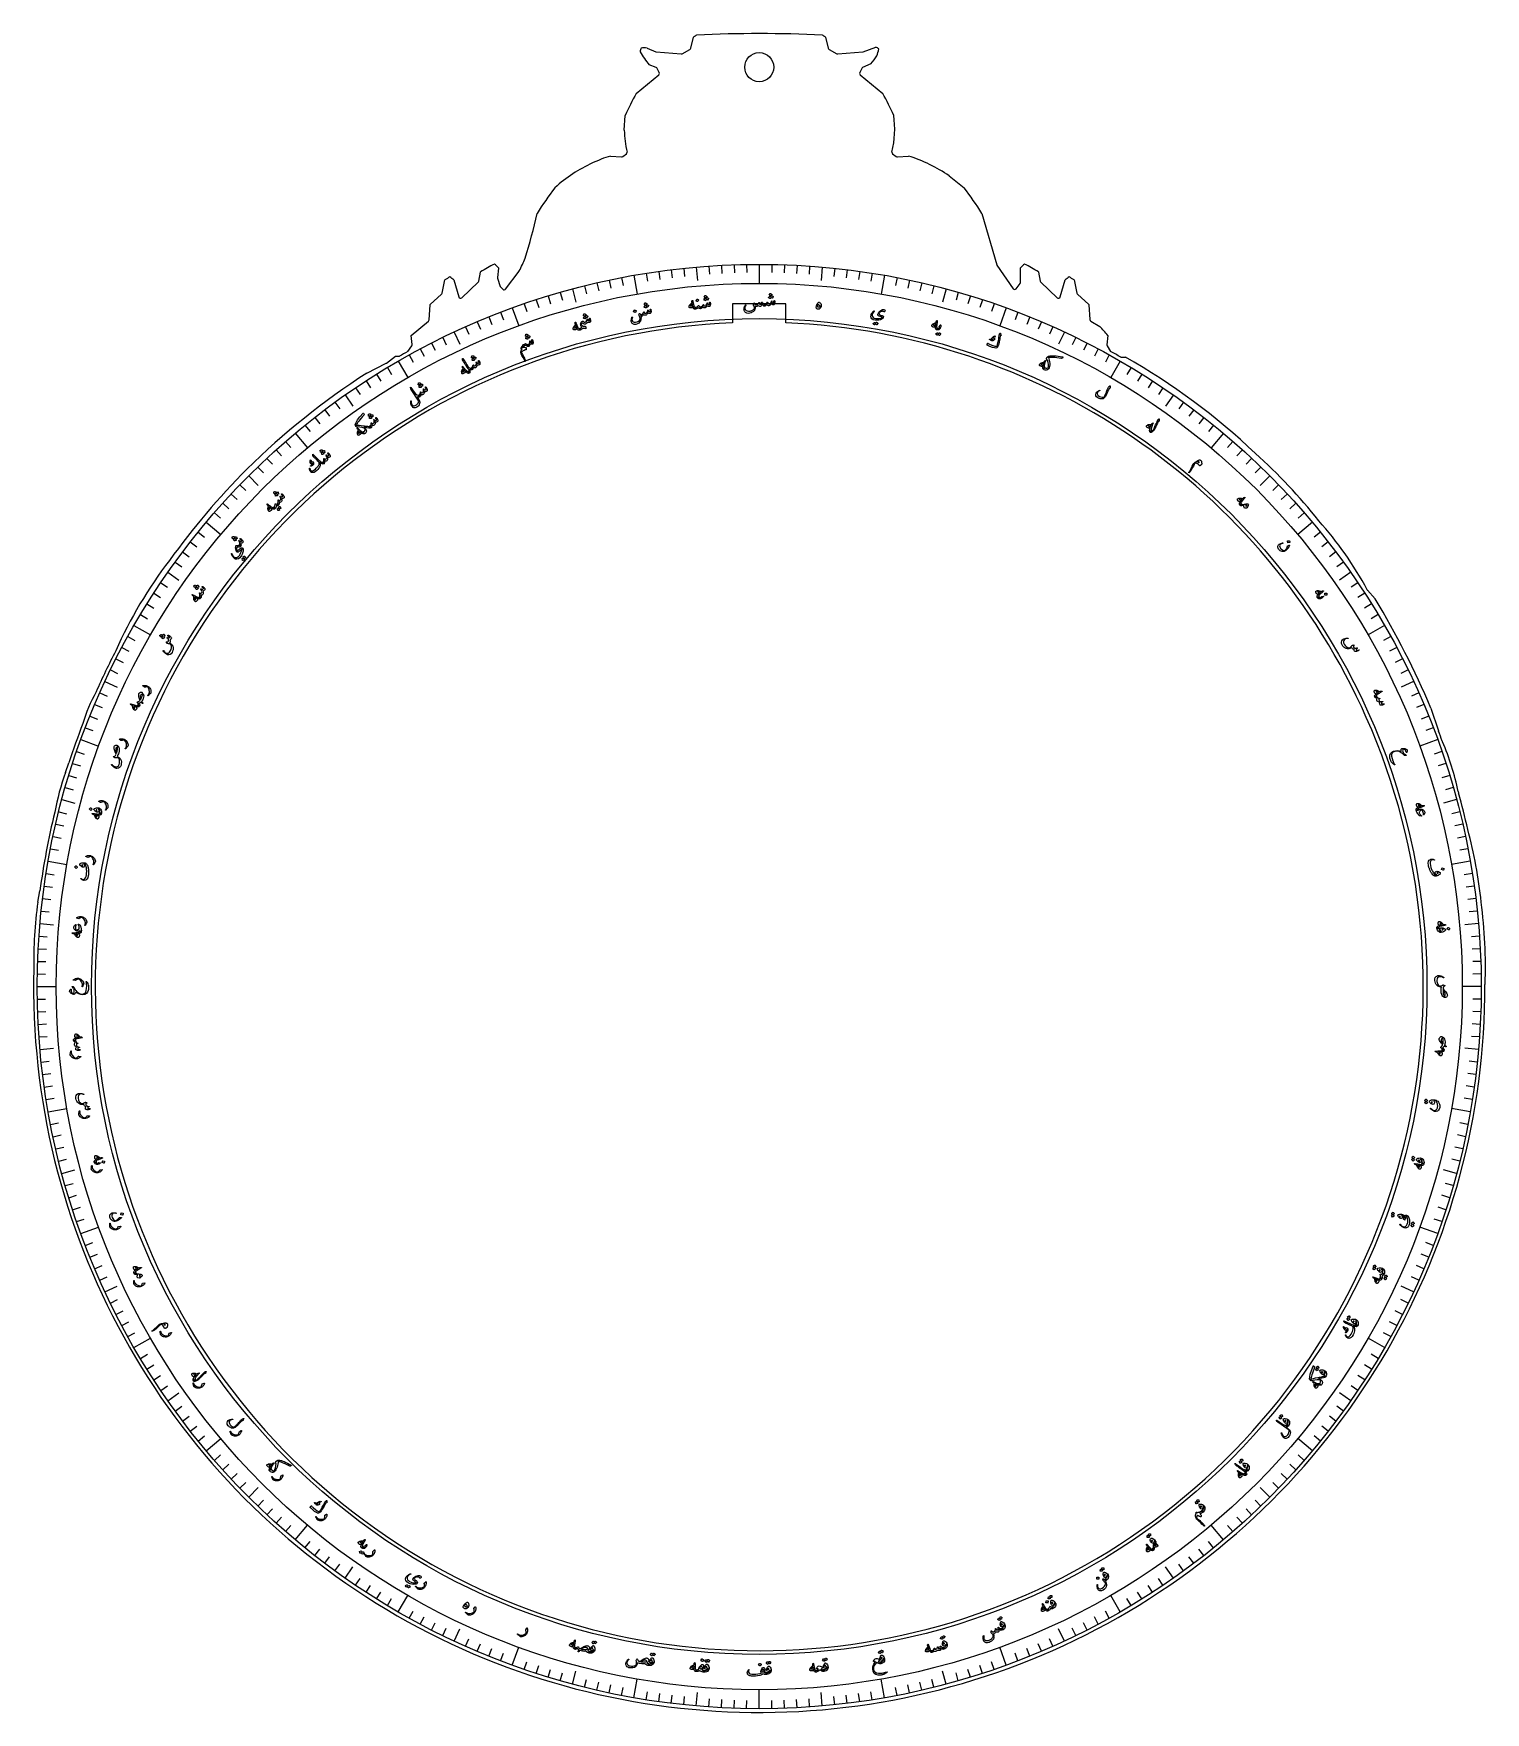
# Model space of a CAD drawing. Header units: millimetres. Extents: x -60 to 60, y -60 to 79.
import ezdxf

# ---------------------------------------------------------------- set-up
doc = ezdxf.new("R2010")
doc.units = ezdxf.units.MM
for name, color, linetype in [('CUT_INNER', 6, 'Continuous'), ('CUT_OUTER', 1, 'Continuous'), ('ENGRAVE', 7, 'Continuous'), ('ENGRAVE_FINE', 8, 'Continuous'), ('TEXT', 5, 'Continuous')]:
    doc.layers.add(name, color=color, linetype=linetype)

msp = doc.modelspace()

# ---------------------------------------------------------------- linework, layer by layer
at = {"layer": 'CUT_INNER'}
for points in [[(2.2, 56.44), (-2.2, 56.44), (-2.2, 54.8556)], [(2.2, 54.8556), (2.2, 56.44)]]:
    msp.add_lwpolyline(points, dxfattribs=at)
msp.add_circle((0, 75.9926), 1.2, dxfattribs=at)
for centre, radius, start, end in [((0.0002, -0.0002), 54.8999, 92.296788, 23.906489), ((0.0007, 0.0006), 54.8991, 23.905994, 87.704055)]:
    msp.add_arc(centre, radius, start, end, dxfattribs=at)
at = {"layer": 'CUT_OUTER'}
for points in [[(-5.6578, 77.5591), (-5.4284, 78.4754), (-5.4275, 78.4787)], [(5.4665, 78.4787), (5.4674, 78.4754), (5.6962, 77.5592)], [(-9.2778, 77.5774), (-9.2742, 77.576), (-8.564, 77.2605)], [(-8.5146, 77.248), (-6.456, 77.0897)], [(-6.3716, 77.1081), (-5.7305, 77.4644)], [(5.7689, 77.4644), (6.41, 77.1081)], [(6.4944, 77.0897), (8.5575, 77.2483)], [(8.5999, 77.2579), (9.6405, 77.6585), (9.6438, 77.6596)], [(-10.1788, 73.8095), (-10.176, 73.8121), (-8.3041, 75.3721)], [(-8.514, 75.9603), (-9.1104, 76.1837), (-9.1139, 76.1852)], [(-8.266, 75.5545), (-8.4324, 75.8869)], [(8.4731, 75.8914), (8.3048, 75.5544)], [(8.343, 75.3722), (10.2144, 73.8121), (10.2172, 73.8095)], [(9.2345, 76.2674), (9.2311, 76.2656), (8.5464, 75.9615)], [(-11.1616, 70.7827), (-11.0798, 72.0041), (-11.0794, 72.0078)], [(-12.3084, 68.6488), (-12.305, 68.6487), (-11.3851, 68.5723)], [(-11.279, 68.6047), (-10.9818, 68.8422)], [(11.0207, 68.8422), (11.3174, 68.6047)], [(11.4235, 68.5723), (12.344, 68.6487), (12.3474, 68.6488), (12.3506, 68.6478)], [(15.7079, 67.0091), (16.9316, 66.0305), (16.9343, 66.0281)], [(18.4084, 63.8981), (18.4097, 63.8943), (19.6306, 59.6624)], [(-26.2238, 57.3102), (-25.9886, 58.4062), (-25.9876, 58.4099)], [(-25.2511, 58.4099), (-25.25, 58.4067), (-24.8408, 57.0042)], [(-23.1938, 58.2931), (-23.0395, 59.0617), (-23.0387, 59.0651)], [(-21.5648, 59.3933), (-21.565, 59.3897), (-21.6436, 58.6058)], [(-21.6366, 58.5433), (-21.412, 57.8706)], [(-20.9694, 57.6477), (-19.8539, 59.1347), (-19.8451, 59.1478)], [(19.6514, 59.6186), (20.9932, 57.6804)], [(21.6036, 58.2146), (21.6036, 59.3897), (21.6038, 59.3933)], [(23.0777, 59.0651), (23.0785, 59.0617), (23.2322, 58.2932)], [(24.8793, 57.0046), (25.2884, 58.4067), (25.2895, 58.4099)], [(26.0266, 58.4099), (26.0276, 58.4062), (26.2622, 57.3102)], [(-27.2948, 55.1163), (-27.2168, 56.3586), (-27.2164, 56.3621), (-27.214, 56.3646), (-26.2691, 57.2311)], [(-24.5939, 56.937), (-23.238, 58.2134)], [(-21.3758, 57.812), (-21.1955, 57.6317)], [(21.2365, 57.6757), (21.5735, 58.1246)], [(23.2765, 58.2134), (24.6325, 56.9374)], [(26.3075, 57.231), (27.2524, 56.3646), (27.2548, 56.3621), (27.2552, 56.3586), (27.3323, 55.1305)], [(-28.6965, 53.061), (-28.7726, 53.8194), (-28.7728, 53.8229), (-28.7702, 53.8253), (-27.3484, 55.0104)], [(27.4048, 55.0112), (28.1529, 54.5624), (28.1561, 54.5603)], [(-29.0648, 52.49), (-28.7245, 52.9577)], [(28.8112, 53.8229), (28.811, 53.8191), (28.7349, 53.0549)], [(28.7569, 52.9606), (29.0434, 52.5019)], [(-32.456, 50.7116), (-30.834, 51.5232), (-30.8212, 51.5304), (-30.8091, 51.5389), (-30.0862, 52.1006), (-30.0833, 52.1026), (-30.0799, 52.1028), (-29.7534, 52.1028)], [(29.8964, 52.0212), (30.2826, 52.0212), (30.2862, 52.021)], [(50.2656, 32.7834), (50.2733, 32.7718), (50.2821, 32.7609), (50.9253, 32.0376), (50.9278, 32.0345)], [(55.5163, 23.0202), (56.169, 21.1431), (56.17, 21.1398), (56.1691, 21.1365), (56.1618, 21.1145)], [(-57.3597, 17.7019), (-57.0785, 18.4944)], [(57.796, 16.1121), (57.8266, 16.0028)], [(-59.653, 6.973), (-59.4772, 7.9013)], [(60.0202, 0.1705), (60.0173, 0.1684), (59.9995, 0.1565)]]:
    msp.add_lwpolyline(points, dxfattribs=at)
for centre, radius, start, end in [((-3.5521, 75.9343), 3.1609, 121.044179, 126.39224), ((0.0192, -27.2834), 106.0534, 87.188828, 92.811179), ((3.6909, 76.0782), 2.9858, 53.510413, 59.181771), ((-6.3928, 76.556), 3.5273, 163.168077, 168.652859), ((1.011, 83.9836), 12.78, 211.794931, 217.604263), ((-9.5236, 72.801), 4.7827, 87.054598, 92.941835), ((-8.5031, 77.3976), 0.15, 246.046163, 265.601295), ((-6.4445, 77.2392), 0.15, 265.601295, 299.06252), ((-5.8033, 77.5955), 0.15, 299.06252, 345.947297), ((5.8418, 77.5955), 0.15, 194.019782, 240.93748), ((6.4829, 77.2392), 0.15, 240.93748, 274.397471), ((8.546, 77.3979), 0.15, 274.397471, 291.056987), ((2.3493, 81.9435), 8.9233, 320.497469, 325.757572), ((8.0747, 75.0367), 3.0564, 53.572233, 59.110733), ((3.9346, 78.8862), 6.1151, 341.269014, 346.858994), ((-8.5666, 75.8198), 0.15, 26.593028, 69.466958), ((-8.4001, 75.4873), 0.15, 309.807291, 26.593028), ((8.439, 75.4874), 0.15, 153.462939, 230.184109), ((8.6073, 75.8244), 0.15, 113.953837, 153.462939), ((7.4863, 63.8538), 20.2774, 150.595241, 156.289085), ((-6.7741, 64.1846), 19.528, 23.616413, 29.529727), ((-1.9, 71.071), 9.2661, 181.783376, 193.049657), ((3.3978, 70.8786), 7.8028, 345.907214, 8.320295), ((-9.0146, 57.4382), 11.6572, 114.171425, 132.534192), ((-9.0618, 58.113), 11.0247, 107.126189, 115.383689), ((-11.3727, 68.7218), 0.15, 265.253728, 308.639342), ((-11.0755, 68.9594), 0.15, 308.639342, 7.439209), ((11.1144, 68.9593), 0.15, 172.578733, 231.319707), ((11.4111, 68.7218), 0.15, 231.319707, 274.74339), ((8.3599, 56.2125), 13.0599, 55.761016, 72.207494), ((7.0069, 47.9023), 29.9976, 142.825797, 147.775591), ((-4.2498, 49.7917), 26.6905, 31.905261, 37.468048), ((-61.7974, 73.5123), 44.4789, 342.601766, 347.51696), ((-15.574, 47.3435), 13.8967, 117.043136, 122.490341), ((-24.9628, 56.3227), 4.5799, 42.102769, 47.898381), ((-29.5769, 64.2869), 11.0053, 332.16286, 338.271395), ((25.0734, 56.2511), 4.6811, 132.164189, 137.834613), ((15.9943, 48.0102), 13.1295, 57.350384, 63.116116), ((-23.3982, 54.5661), 4.6346, 118.063622, 123.966237), ((-27.8828, 55.246), 4.1154, 50.24764, 55.951387), ((-23.3409, 58.3226), 0.15, 313.270458, 348.649713), ((-21.4943, 58.5908), 0.15, 174.272796, 198.462939), ((19.7747, 59.704), 0.15, 196.092393, 214.695154), ((23.3793, 58.3226), 0.15, 191.309932, 226.741865), ((28.1264, 54.9727), 4.4567, 124.267049, 129.533546), ((23.3534, 54.4211), 4.8017, 56.170459, 61.873631), ((-26.3704, 57.3416), 0.15, 312.519949, 347.890911), ((-24.6968, 57.0462), 0.15, 196.268264, 313.270458), ((-21.2697, 57.9181), 0.15, 198.462939, 225), ((-21.0894, 57.7377), 0.15, 225, 323.123387), ((21.1165, 57.7658), 0.15, 214.695154, 323.096537), ((21.4536, 58.2146), 0.15, 323.096537, 360), ((24.7353, 57.0466), 0.15, 226.741865, 343.731736), ((26.4089, 57.3416), 0.15, 192.080423, 227.480051), ((-27.4445, 55.1257), 0.15, 309.812452, 356.4106), ((27.482, 55.1399), 0.15, 183.5894, 239.036243), ((21.2407, 47.7561), 9.7015, 38.707924, 44.535492), ((-28.8458, 53.046), 0.15, 323.956753, 5.731372), ((28.8841, 53.0401), 0.15, 174.310187, 211.986514), ((-6.3582, 11.3068), 47.0282, 118.87043, 119.832929), ((1.5459, 2.7123), 56.878, 60.102979, 61.089328), ((2.701, 3.5495), 55.7712, 46.602886, 60.355828), ((2.5675, -3.14), 64.239, 123.038818, 134.386306), ((9.4672, 9.1293), 47.0807, 38.602699, 47.92064), ((4.077, -3.0924), 65.2703, 135.362503, 144.05022), ((24.3205, 18.8792), 29.4359, 28.187354, 41.811767), ((-20.0363, 13.1292), 36.241, 142.430468, 156.21265), ((-7.5947, -3.4295), 68.4293, 22.738468, 31.215382), ((-0.3415, 0.1624), 59.6218, 152.441386, 156.059457), ((-43.9482, 18.2867), 12.4635, 150.857353, 163.966105), ((-0.4044, 0.1403), 59.572, 158.752331, 162.055263), ((9.7197, 3.5697), 49.6456, 19.687713, 20.695447), ((56.2059, 20.0974), 0.3244, 25.047791, 37.519953), ((35.6462, 11.4132), 22.6426, 11.977235, 22.929525), ((-37.9711, 10.7272), 20.6049, 160.214747, 169.732719), ((0.3784, 0.0997), 59.6087, 12.490006, 15.473366), ((-0.1823, 0.0345), 59.8145, 166.103762, 172.44256), ((20.1177, 2.7478), 39.7995, 6.083477, 14.914468), ((-24.7566, 2.1255), 35.2315, 172.091624, 181.067472), ((16.5353, 1.4823), 43.5047, 358.272065, 7.240819), ((-0.0001, -0.0001), 59.9999, 178.596765, 0.149578)]:
    msp.add_arc(centre, radius, start, end, dxfattribs=at)
at = {"layer": 'ENGRAVE'}
for points in [[(0, 59.694), (0, 58.1232)], [(-10.3658, 58.7871), (-10.093, 57.2402)], [(-5.2027, 59.4668), (-5.1049, 58.3491)], [(5.2027, 59.4668), (5.1049, 58.3491)], [(10.3658, 58.7871), (10.093, 57.2402)], [(-15.4499, 57.66), (-15.1595, 56.5762)], [(15.4499, 57.66), (15.1595, 56.5762)], [(-20.4166, 56.094), (-19.8793, 54.6179)], [(20.4166, 56.094), (19.8793, 54.6179)], [(-25.2278, 54.1011), (-24.7536, 53.0843)], [(25.2278, 54.1011), (24.7536, 53.0843)], [(-29.847, 51.6965), (-29.0616, 50.3362)], [(29.847, 51.6965), (29.0616, 50.3362)], [(-34.2391, 48.8985), (-33.5955, 47.9794)], [(34.2391, 48.8985), (33.5955, 47.9794)], [(-38.3706, 45.7283), (-37.3609, 44.525)], [(38.3706, 45.7283), (37.3609, 44.525)], [(-42.21, 42.21), (-41.4167, 41.4167)], [(42.21, 42.21), (41.4167, 41.4167)], [(-45.7283, 38.3706), (-44.525, 37.3609)], [(45.7283, 38.3706), (44.525, 37.3609)], [(-48.8985, 34.2391), (-47.9794, 33.5955)], [(48.8985, 34.2391), (47.9794, 33.5955)], [(-51.6965, 29.847), (-50.3362, 29.0616)], [(51.6965, 29.847), (50.3362, 29.0616)], [(-54.1011, 25.2278), (-53.0843, 24.7536)], [(54.1011, 25.2278), (53.0843, 24.7536)], [(-56.094, 20.4166), (-54.6179, 19.8793)], [(56.094, 20.4166), (54.6179, 19.8793)], [(-57.66, 15.4499), (-56.5762, 15.1595)], [(57.66, 15.4499), (56.5762, 15.1595)], [(-58.7871, 10.3658), (-57.2402, 10.093)], [(58.7871, 10.3658), (57.2402, 10.093)], [(-59.4668, 5.2027), (-58.3491, 5.1049)], [(59.4668, 5.2027), (58.3491, 5.1049)], [(-59.694, 0), (-58.1232, 0)], [(59.694, 0), (58.1232, 0)], [(-59.4668, -5.2027), (-58.3491, -5.1049)], [(59.4668, -5.2027), (58.3491, -5.1049)], [(-58.7871, -10.3658), (-57.2402, -10.093)], [(58.7871, -10.3658), (57.2402, -10.093)], [(-57.66, -15.4499), (-56.5762, -15.1595)], [(57.66, -15.4499), (56.5762, -15.1595)], [(-56.094, -20.4166), (-54.6179, -19.8793)], [(56.094, -20.4166), (54.6179, -19.8793)], [(-54.1011, -25.2278), (-53.0843, -24.7536)], [(54.1011, -25.2278), (53.0843, -24.7536)], [(-51.6965, -29.847), (-50.3362, -29.0616)], [(51.6965, -29.847), (50.3362, -29.0616)], [(-48.8985, -34.2391), (-47.9794, -33.5955)], [(48.8985, -34.2391), (47.9794, -33.5955)], [(-45.7283, -38.3706), (-44.525, -37.3609)], [(45.7283, -38.3706), (44.525, -37.3609)], [(-42.21, -42.21), (-41.4167, -41.4167)], [(42.21, -42.21), (41.4167, -41.4167)], [(-38.3706, -45.7283), (-37.3609, -44.525)], [(38.3706, -45.7283), (37.3609, -44.525)], [(-34.2391, -48.8985), (-33.5955, -47.9794)], [(34.2391, -48.8985), (33.5955, -47.9794)], [(-29.847, -51.6965), (-29.0616, -50.3362)], [(29.847, -51.6965), (29.0616, -50.3362)], [(-25.2278, -54.1011), (-24.7536, -53.0843)], [(25.2278, -54.1011), (24.7536, -53.0843)], [(-20.4166, -56.094), (-19.8793, -54.6179)], [(20.4166, -56.094), (19.8793, -54.6179)], [(-15.4499, -57.66), (-15.1595, -56.5762)], [(15.4499, -57.66), (15.1595, -56.5762)], [(-10.3658, -58.7871), (-10.093, -57.2402)], [(0, -59.694), (0, -58.1232)], [(10.3658, -58.7871), (10.093, -57.2402)], [(-5.2027, -59.4668), (-5.1049, -58.3491)], [(5.2027, -59.4668), (5.1049, -58.3491)]]:
    msp.add_lwpolyline(points, dxfattribs=at)
for radius in [59.694, 58.1232, 55.206]:
    msp.add_circle((0, 0), radius, dxfattribs=at)
at = {"layer": 'ENGRAVE_FINE'}
for points in [[(-1.0418, 59.6849), (-1.0301, 59.0118)], [(1.0418, 59.6849), (1.0301, 59.0118)], [(-12.4111, 58.3895), (-12.2711, 57.7311)], [(-11.3902, 58.5973), (-11.2617, 57.9364)], [(-9.3382, 58.9591), (-9.2329, 58.2942)], [(-8.3078, 59.1131), (-8.2141, 58.4464)], [(-7.2749, 59.249), (-7.1928, 58.5809)], [(-6.2397, 59.367), (-6.1694, 58.6975)], [(-4.164, 59.5486), (-4.1171, 58.877)], [(-3.1241, 59.6122), (-3.0889, 58.9399)], [(-2.0833, 59.6576), (-2.0598, 58.9848)], [(2.0833, 59.6576), (2.0598, 58.9848)], [(3.1241, 59.6122), (3.0889, 58.9399)], [(4.164, 59.5486), (4.1171, 58.877)], [(6.2397, 59.367), (6.1694, 58.6975)], [(7.2749, 59.249), (7.1928, 58.5809)], [(8.3078, 59.1131), (8.2141, 58.4464)], [(9.3382, 58.9591), (9.2329, 58.2942)], [(11.3902, 58.5973), (11.2617, 57.9364)], [(12.4111, 58.3895), (12.2711, 57.7311)], [(-17.4528, 57.0857), (-17.256, 56.4419)], [(-16.4539, 57.3816), (-16.2683, 56.7344)], [(-14.4413, 57.9208), (-14.2784, 57.2676)], [(-13.4282, 58.164), (-13.2768, 57.5081)], [(13.4282, 58.164), (13.2768, 57.5081)], [(14.4413, 57.9208), (14.2784, 57.2676)], [(16.4539, 57.3816), (16.2683, 56.7344)], [(17.4528, 57.0857), (17.256, 56.4419)], [(-21.3924, 55.7291), (-21.1512, 55.1007)], [(-19.4345, 56.4418), (-19.2153, 55.8053)], [(-18.4465, 56.7724), (-18.2384, 56.1321)], [(18.4465, 56.7724), (18.2384, 56.1321)], [(19.4345, 56.4418), (19.2153, 55.8053)], [(21.3924, 55.7291), (21.1512, 55.1007)], [(-24.2797, 54.5332), (-24.0059, 53.9182)], [(-23.3243, 54.9486), (-23.0613, 54.3289)], [(-22.3618, 55.3473), (-22.1096, 54.7231)], [(22.3618, 55.3473), (22.1096, 54.7231)], [(23.3243, 54.9486), (23.0613, 54.3289)], [(24.2797, 54.5332), (24.0059, 53.9182)], [(-27.1005, 53.1877), (-26.7949, 52.5879)], [(-26.1681, 53.6526), (-25.873, 53.0475)], [(26.1681, 53.6526), (25.873, 53.0475)], [(27.1005, 53.1877), (26.7949, 52.5879)], [(-28.9402, 52.2095), (-28.6139, 51.6208)], [(-28.0246, 52.7067), (-27.7086, 52.1123)], [(28.0246, 52.7067), (27.7086, 52.1123)], [(28.9402, 52.2095), (28.6139, 51.6208)], [(-32.5117, 50.0636), (-32.145, 49.499)], [(-31.633, 50.6234), (-31.2763, 50.0525)], [(-30.7447, 51.1677), (-30.398, 50.5907)], [(30.7447, 51.1677), (30.398, 50.5907)], [(31.633, 50.6234), (31.2763, 50.0525)], [(32.5117, 50.0636), (32.145, 49.499)], [(-33.3805, 49.4886), (-33.004, 48.9305)], [(33.3805, 49.4886), (33.004, 48.9305)], [(-35.9247, 47.6737), (-35.5196, 47.1361)], [(-35.0873, 48.2935), (-34.6916, 47.7488)], [(35.0873, 48.2935), (34.6916, 47.7488)], [(35.9247, 47.6737), (35.5196, 47.1361)], [(-37.5667, 46.391), (-37.143, 45.8678)], [(-36.7513, 47.0395), (-36.3368, 46.509)], [(36.7513, 47.0395), (36.3368, 46.509)], [(37.5667, 46.391), (37.143, 45.8678)], [(-39.1628, 45.0516), (-38.7211, 44.5436)], [(39.1628, 45.0516), (38.7211, 44.5436)], [(-40.7112, 43.6574), (-40.2521, 43.1651)], [(-39.9431, 44.3613), (-39.4926, 43.861)], [(39.9431, 44.3613), (39.4926, 43.861)], [(40.7112, 43.6574), (40.2521, 43.1651)], [(-41.4669, 42.9403), (-40.9993, 42.456)], [(41.4669, 42.9403), (40.9993, 42.456)], [(-43.6574, 40.7112), (-43.1651, 40.2521)], [(-42.9403, 41.4669), (-42.456, 40.9993)], [(42.9403, 41.4669), (42.456, 40.9993)], [(43.6574, 40.7112), (43.1651, 40.2521)], [(-45.0516, 39.1628), (-44.5436, 38.7211)], [(-44.3613, 39.9431), (-43.861, 39.4926)], [(44.3613, 39.9431), (43.861, 39.4926)], [(45.0516, 39.1628), (44.5436, 38.7211)], [(-46.391, 37.5667), (-45.8678, 37.143)], [(46.391, 37.5667), (45.8678, 37.143)], [(-47.0395, 36.7513), (-46.509, 36.3368)], [(47.0395, 36.7513), (46.509, 36.3368)], [(-48.2935, 35.0873), (-47.7488, 34.6916)], [(-47.6737, 35.9247), (-47.1361, 35.5196)], [(47.6737, 35.9247), (47.1361, 35.5196)], [(48.2935, 35.0873), (47.7488, 34.6916)], [(-49.4886, 33.3805), (-48.9305, 33.004)], [(49.4886, 33.3805), (48.9305, 33.004)], [(-50.0636, 32.5117), (-49.499, 32.145)], [(50.0636, 32.5117), (49.499, 32.145)], [(-51.1677, 30.7447), (-50.5907, 30.398)], [(-50.6234, 31.633), (-50.0525, 31.2763)], [(50.6234, 31.633), (50.0525, 31.2763)], [(51.1677, 30.7447), (50.5907, 30.398)], [(-52.7067, 28.0246), (-52.1123, 27.7086)], [(-52.2095, 28.9402), (-51.6208, 28.6139)], [(52.2095, 28.9402), (51.6208, 28.6139)], [(52.7067, 28.0246), (52.1123, 27.7086)], [(-53.1877, 27.1005), (-52.5879, 26.7949)], [(53.1877, 27.1005), (52.5879, 26.7949)], [(-53.6526, 26.1681), (-53.0475, 25.873)], [(53.6526, 26.1681), (53.0475, 25.873)], [(-54.5332, 24.2797), (-53.9182, 24.0059)], [(54.5332, 24.2797), (53.9182, 24.0059)], [(-55.3473, 22.3618), (-54.7231, 22.1096)], [(-54.9486, 23.3243), (-54.3289, 23.0613)], [(54.9486, 23.3243), (54.3289, 23.0613)], [(55.3473, 22.3618), (54.7231, 22.1096)], [(-55.7291, 21.3924), (-55.1007, 21.1512)], [(55.7291, 21.3924), (55.1007, 21.1512)], [(-56.4418, 19.4345), (-55.8053, 19.2153)], [(56.4418, 19.4345), (55.8053, 19.2153)], [(-56.7724, 18.4465), (-56.1321, 18.2384)], [(56.7724, 18.4465), (56.1321, 18.2384)], [(-57.0857, 17.4528), (-56.4419, 17.256)], [(57.0857, 17.4528), (56.4419, 17.256)], [(-57.3816, 16.4539), (-56.7344, 16.2683)], [(57.3816, 16.4539), (56.7344, 16.2683)], [(-57.9208, 14.4413), (-57.2676, 14.2784)], [(57.9208, 14.4413), (57.2676, 14.2784)], [(-58.164, 13.4282), (-57.5081, 13.2768)], [(58.164, 13.4282), (57.5081, 13.2768)], [(-58.5973, 11.3902), (-57.9364, 11.2617)], [(-58.3895, 12.4111), (-57.7311, 12.2711)], [(58.3895, 12.4111), (57.7311, 12.2711)], [(58.5973, 11.3902), (57.9364, 11.2617)], [(-58.9591, 9.3382), (-58.2942, 9.2329)], [(58.9591, 9.3382), (58.2942, 9.2329)], [(-59.249, 7.2749), (-58.5809, 7.1928)], [(-59.1131, 8.3078), (-58.4464, 8.2141)], [(59.1131, 8.3078), (58.4464, 8.2141)], [(59.249, 7.2749), (58.5809, 7.1928)], [(-59.367, 6.2397), (-58.6975, 6.1694)], [(59.367, 6.2397), (58.6975, 6.1694)], [(-59.5486, 4.164), (-58.877, 4.1171)], [(59.5486, 4.164), (58.877, 4.1171)], [(-59.6122, 3.1241), (-58.9399, 3.0889)], [(59.6122, 3.1241), (58.9399, 3.0889)], [(-59.6576, 2.0833), (-58.9848, 2.0598)], [(59.6576, 2.0833), (58.9848, 2.0598)], [(-59.6849, 1.0418), (-59.0118, 1.0301)], [(59.6849, 1.0418), (59.0118, 1.0301)], [(-59.6849, -1.0418), (-59.0118, -1.0301)], [(59.6849, -1.0418), (59.0118, -1.0301)], [(-59.6576, -2.0833), (-58.9848, -2.0598)], [(59.6576, -2.0833), (58.9848, -2.0598)], [(-59.6122, -3.1241), (-58.9399, -3.0889)], [(-59.5486, -4.164), (-58.877, -4.1171)], [(59.5486, -4.164), (58.877, -4.1171)], [(59.6122, -3.1241), (58.9399, -3.0889)], [(-59.367, -6.2397), (-58.6975, -6.1694)], [(59.367, -6.2397), (58.6975, -6.1694)], [(-59.249, -7.2749), (-58.5809, -7.1928)], [(-59.1131, -8.3078), (-58.4464, -8.2141)], [(59.1131, -8.3078), (58.4464, -8.2141)], [(59.249, -7.2749), (58.5809, -7.1928)], [(-58.9591, -9.3382), (-58.2942, -9.2329)], [(58.9591, -9.3382), (58.2942, -9.2329)], [(-58.5973, -11.3902), (-57.9364, -11.2617)], [(-58.3895, -12.4111), (-57.7311, -12.2711)], [(58.3895, -12.4111), (57.7311, -12.2711)], [(58.5973, -11.3902), (57.9364, -11.2617)], [(-58.164, -13.4282), (-57.5081, -13.2768)], [(58.164, -13.4282), (57.5081, -13.2768)], [(-57.9208, -14.4413), (-57.2676, -14.2784)], [(57.9208, -14.4413), (57.2676, -14.2784)], [(-57.3816, -16.4539), (-56.7344, -16.2683)], [(57.3816, -16.4539), (56.7344, -16.2683)], [(-57.0857, -17.4528), (-56.4419, -17.256)], [(57.0857, -17.4528), (56.4419, -17.256)], [(-56.7724, -18.4465), (-56.1321, -18.2384)], [(-56.4418, -19.4345), (-55.8053, -19.2153)], [(56.4418, -19.4345), (55.8053, -19.2153)], [(56.7724, -18.4465), (56.1321, -18.2384)], [(-55.7291, -21.3924), (-55.1007, -21.1512)], [(-55.3473, -22.3618), (-54.7231, -22.1096)], [(55.3473, -22.3618), (54.7231, -22.1096)], [(55.7291, -21.3924), (55.1007, -21.1512)], [(-54.9486, -23.3243), (-54.3289, -23.0613)], [(54.9486, -23.3243), (54.3289, -23.0613)], [(-54.5332, -24.2797), (-53.9182, -24.0059)], [(54.5332, -24.2797), (53.9182, -24.0059)], [(-53.6526, -26.1681), (-53.0475, -25.873)], [(53.6526, -26.1681), (53.0475, -25.873)], [(-53.1877, -27.1005), (-52.5879, -26.7949)], [(-52.7067, -28.0246), (-52.1123, -27.7086)], [(52.7067, -28.0246), (52.1123, -27.7086)], [(53.1877, -27.1005), (52.5879, -26.7949)], [(-52.2095, -28.9402), (-51.6208, -28.6139)], [(52.2095, -28.9402), (51.6208, -28.6139)], [(-51.1677, -30.7447), (-50.5907, -30.398)], [(51.1677, -30.7447), (50.5907, -30.398)], [(-50.6234, -31.633), (-50.0525, -31.2763)], [(50.6234, -31.633), (50.0525, -31.2763)], [(-50.0636, -32.5117), (-49.499, -32.145)], [(-49.4886, -33.3805), (-48.9305, -33.004)], [(49.4886, -33.3805), (48.9305, -33.004)], [(50.0636, -32.5117), (49.499, -32.145)], [(-48.2935, -35.0873), (-47.7488, -34.6916)], [(48.2935, -35.0873), (47.7488, -34.6916)], [(-47.6737, -35.9247), (-47.1361, -35.5196)], [(47.6737, -35.9247), (47.1361, -35.5196)], [(-47.0395, -36.7513), (-46.509, -36.3368)], [(-46.391, -37.5667), (-45.8678, -37.143)], [(46.391, -37.5667), (45.8678, -37.143)], [(47.0395, -36.7513), (46.509, -36.3368)], [(-45.0516, -39.1628), (-44.5436, -38.7211)], [(45.0516, -39.1628), (44.5436, -38.7211)], [(-44.3613, -39.9431), (-43.861, -39.4926)], [(44.3613, -39.9431), (43.861, -39.4926)], [(-43.6574, -40.7112), (-43.1651, -40.2521)], [(-42.9403, -41.4669), (-42.456, -40.9993)], [(42.9403, -41.4669), (42.456, -40.9993)], [(43.6574, -40.7112), (43.1651, -40.2521)], [(-41.4669, -42.9403), (-40.9993, -42.456)], [(41.4669, -42.9403), (40.9993, -42.456)], [(-40.7112, -43.6574), (-40.2521, -43.1651)], [(-39.9431, -44.3613), (-39.4926, -43.861)], [(39.9431, -44.3613), (39.4926, -43.861)], [(40.7112, -43.6574), (40.2521, -43.1651)], [(-39.1628, -45.0516), (-38.7211, -44.5436)], [(39.1628, -45.0516), (38.7211, -44.5436)], [(-37.5667, -46.391), (-37.143, -45.8678)], [(-36.7513, -47.0395), (-36.3368, -46.509)], [(-35.9247, -47.6737), (-35.5196, -47.1361)], [(35.9247, -47.6737), (35.5196, -47.1361)], [(36.7513, -47.0395), (36.3368, -46.509)], [(37.5667, -46.391), (37.143, -45.8678)], [(-35.0873, -48.2935), (-34.6916, -47.7488)], [(35.0873, -48.2935), (34.6916, -47.7488)], [(-33.3805, -49.4886), (-33.004, -48.9305)], [(-32.5117, -50.0636), (-32.145, -49.499)], [(32.5117, -50.0636), (32.145, -49.499)], [(33.3805, -49.4886), (33.004, -48.9305)], [(-31.633, -50.6234), (-31.2763, -50.0525)], [(-30.7447, -51.1677), (-30.398, -50.5907)], [(30.7447, -51.1677), (30.398, -50.5907)], [(31.633, -50.6234), (31.2763, -50.0525)], [(-28.9402, -52.2095), (-28.6139, -51.6208)], [(-28.0246, -52.7067), (-27.7086, -52.1123)], [(-27.1005, -53.1877), (-26.7949, -52.5879)], [(27.1005, -53.1877), (26.7949, -52.5879)], [(28.0246, -52.7067), (27.7086, -52.1123)], [(28.9402, -52.2095), (28.6139, -51.6208)], [(-26.1681, -53.6526), (-25.873, -53.0475)], [(-24.2797, -54.5332), (-24.0059, -53.9182)], [(24.2797, -54.5332), (24.0059, -53.9182)], [(26.1681, -53.6526), (25.873, -53.0475)], [(-23.3243, -54.9486), (-23.0613, -54.3289)], [(-22.3618, -55.3473), (-22.1096, -54.7231)], [(-21.3924, -55.7291), (-21.1512, -55.1007)], [(21.3924, -55.7291), (21.1512, -55.1007)], [(22.3618, -55.3473), (22.1096, -54.7231)], [(23.3243, -54.9486), (23.0613, -54.3289)], [(-19.4345, -56.4418), (-19.2153, -55.8053)], [(-18.4465, -56.7724), (-18.2384, -56.1321)], [(-17.4528, -57.0857), (-17.256, -56.4419)], [(-16.4539, -57.3816), (-16.2683, -56.7344)], [(16.4539, -57.3816), (16.2683, -56.7344)], [(17.4528, -57.0857), (17.256, -56.4419)], [(18.4465, -56.7724), (18.2384, -56.1321)], [(19.4345, -56.4418), (19.2153, -55.8053)], [(-14.4413, -57.9208), (-14.2784, -57.2676)], [(-13.4282, -58.164), (-13.2768, -57.5081)], [(-12.4111, -58.3895), (-12.2711, -57.7311)], [(-11.3902, -58.5973), (-11.2617, -57.9364)], [(11.3902, -58.5973), (11.2617, -57.9364)], [(12.4111, -58.3895), (12.2711, -57.7311)], [(13.4282, -58.164), (13.2768, -57.5081)], [(14.4413, -57.9208), (14.2784, -57.2676)], [(-9.3382, -58.9591), (-9.2329, -58.2942)], [(-8.3078, -59.1131), (-8.2141, -58.4464)], [(-7.2749, -59.249), (-7.1928, -58.5809)], [(-6.2397, -59.367), (-6.1694, -58.6975)], [(-4.164, -59.5486), (-4.1171, -58.877)], [(-3.1241, -59.6122), (-3.0889, -58.9399)], [(-2.0833, -59.6576), (-2.0598, -58.9848)], [(-1.0418, -59.6849), (-1.0301, -59.0118)], [(1.0418, -59.6849), (1.0301, -59.0118)], [(2.0833, -59.6576), (2.0598, -58.9848)], [(3.1241, -59.6122), (3.0889, -58.9399)], [(4.164, -59.5486), (4.1171, -58.877)], [(6.2397, -59.367), (6.1694, -58.6975)], [(7.2749, -59.249), (7.1928, -58.5809)], [(8.3078, -59.1131), (8.2141, -58.4464)], [(9.3382, -58.9591), (9.2329, -58.2942)]]:
    msp.add_lwpolyline(points, dxfattribs=at)
at = {"layer": 'TEXT'}
for points in [[(-4.3452, 56.9473), (-4.3432, 56.9496), (-4.3404, 56.9511), (-4.3366, 56.9518), (-4.3319, 56.9517), (-4.3148, 56.9468), (-4.2982, 56.9412), (-4.2821, 56.935), (-4.2664, 56.9281), (-4.2511, 56.9204), (-4.2361, 56.9118), (-4.2213, 56.9024), (-4.2068, 56.8921), (-4.2039, 56.8888), (-4.2025, 56.8853), (-4.2025, 56.8814), (-4.204, 56.8772), (-4.2755, 56.744), (-4.2775, 56.7421), (-4.2808, 56.7419), (-4.2853, 56.7432), (-4.2909, 56.7462), (-4.2946, 56.7482), (-4.3004, 56.7513), (-4.3083, 56.7556), (-4.3182, 56.7609), (-4.3303, 56.7672), (-4.3445, 56.7745), (-4.3607, 56.7826), (-4.3791, 56.7916), (-4.4307, 56.6933), (-4.4335, 56.6908), (-4.4372, 56.6903), (-4.442, 56.6918), (-4.4478, 56.6954), (-4.4528, 56.6983), (-4.4607, 56.7028), (-4.4714, 56.7086), (-4.485, 56.716), (-4.5017, 56.7248), (-4.5216, 56.735), (-4.5449, 56.7466), (-4.5715, 56.7596), (-4.5743, 56.7619), (-4.5757, 56.7643), (-4.5756, 56.7668), (-4.574, 56.7695), (-4.501, 56.8965), (-4.499, 56.8988), (-4.4962, 56.9003), (-4.4924, 56.901), (-4.4877, 56.9009), (-4.4756, 56.8975), (-4.4636, 56.8938), (-4.4516, 56.8897), (-4.4398, 56.8853), (-4.4281, 56.8805), (-4.4167, 56.8751), (-4.4056, 56.8692), (-4.3947, 56.8628)], [(-4.4754, 57.1123), (-4.4734, 57.1146), (-4.4706, 57.1161), (-4.4668, 57.1168), (-4.4621, 57.1167), (-4.4449, 57.1119), (-4.4283, 57.1063), (-4.4121, 57.1001), (-4.3963, 57.0932), (-4.381, 57.0855), (-4.3659, 57.077), (-4.3511, 57.0676), (-4.3365, 57.0574), (-4.3328, 57.0536), (-4.3309, 57.0498), (-4.3306, 57.0462), (-4.332, 57.0426), (-4.4034, 56.9092), (-4.4062, 56.9067), (-4.41, 56.9062), (-4.4148, 56.9077), (-4.4206, 56.9112), (-4.4256, 56.9142), (-4.4335, 56.9187), (-4.4442, 56.9246), (-4.4579, 56.9319), (-4.4746, 56.9407), (-4.4946, 56.9509), (-4.518, 56.9625), (-4.5446, 56.9755), (-4.5482, 56.9778), (-4.5501, 56.9802), (-4.5503, 56.9827), (-4.5488, 56.9853)], [(1.021, 57.1037), (1.0232, 57.1058), (1.0261, 57.107), (1.03, 57.1074), (1.0346, 57.1069), (1.0512, 57.1004), (1.0672, 57.0933), (1.0827, 57.0855), (1.0976, 57.0771), (1.1121, 57.0681), (1.1263, 57.0581), (1.1401, 57.0474), (1.1535, 57.0358), (1.1561, 57.0323), (1.1572, 57.0286), (1.1568, 57.0247), (1.1549, 57.0206), (1.0713, 56.8947), (1.0691, 56.8931), (1.0658, 56.8931), (1.0615, 56.8949), (1.0562, 56.8983), (1.0527, 56.9007), (1.0472, 56.9044), (1.0397, 56.9093), (1.0303, 56.9156), (1.0189, 56.923), (1.0055, 56.9316), (0.99, 56.9412), (0.9726, 56.9519), (0.912, 56.8589), (0.909, 56.8566), (0.9052, 56.8565), (0.9006, 56.8584), (0.8952, 56.8625), (0.8905, 56.8659), (0.8831, 56.8711), (0.8729, 56.878), (0.8601, 56.8865), (0.8443, 56.8969), (0.8254, 56.9089), (0.8033, 56.9226), (0.7781, 56.9381), (0.7755, 56.9406), (0.7743, 56.9432), (0.7747, 56.9457), (0.7765, 56.9482), (0.8611, 57.0678), (0.8633, 57.0698), (0.8663, 57.0711), (0.8701, 57.0714), (0.8747, 57.0709), (0.8865, 57.0664), (0.8981, 57.0615), (0.9096, 57.0564), (0.921, 57.0509), (0.9322, 57.045), (0.943, 57.0386), (0.9535, 57.0316), (0.9637, 57.0242)], [(0.9068, 57.2802), (0.909, 57.2823), (0.912, 57.2835), (0.9158, 57.2838), (0.9205, 57.2834), (0.9371, 57.2769), (0.9532, 57.2698), (0.9688, 57.2621), (0.9837, 57.2538), (0.9983, 57.2447), (1.0125, 57.2348), (1.0264, 57.2241), (1.0399, 57.2125), (1.0432, 57.2083), (1.0449, 57.2044), (1.0448, 57.2008), (1.043, 57.1973), (0.9594, 57.0712), (0.9564, 57.069), (0.9526, 57.0688), (0.948, 57.0708), (0.9426, 57.0749), (0.9378, 57.0783), (0.9304, 57.0835), (0.9203, 57.0904), (0.9074, 57.099), (0.8915, 57.1093), (0.8725, 57.1213), (0.8504, 57.1351), (0.8251, 57.1505), (0.8217, 57.1531), (0.8201, 57.1557), (0.8201, 57.1582), (0.8218, 57.1607)], [(-14.4939, 55.597), (-14.4923, 55.5996), (-14.4898, 55.6015), (-14.4862, 55.6029), (-14.4815, 55.6037), (-14.4637, 55.6019), (-14.4463, 55.5994), (-14.4292, 55.5962), (-14.4125, 55.5922), (-14.396, 55.5873), (-14.3796, 55.5816), (-14.3633, 55.575), (-14.3471, 55.5675), (-14.3428, 55.5644), (-14.3402, 55.561), (-14.3393, 55.5575), (-14.3401, 55.5537), (-14.3871, 55.4098), (-14.3894, 55.4068), (-14.3931, 55.4056), (-14.3981, 55.4063), (-14.4044, 55.4087), (-14.4099, 55.4108), (-14.4185, 55.4138), (-14.4301, 55.4177), (-14.4449, 55.4225), (-14.4629, 55.4282), (-14.4845, 55.4347), (-14.5096, 55.442), (-14.5382, 55.4501), (-14.5421, 55.4517), (-14.5444, 55.4537), (-14.5451, 55.4561), (-14.544, 55.459)], [(-9.9156, 55.6116), (-9.9119, 55.6216), (-9.9064, 55.6268), (-9.8992, 55.6273), (-9.8904, 55.6229), (-9.8851, 55.6189), (-9.879, 55.6138), (-9.872, 55.6076), (-9.8642, 55.6003), (-9.8557, 55.5919), (-9.8466, 55.5825), (-9.8369, 55.5722), (-9.8266, 55.5609), (-9.8126, 55.5492), (-9.7957, 55.5421), (-9.776, 55.5395), (-9.7535, 55.5414), (-9.7377, 55.542), (-9.7248, 55.5375), (-9.7149, 55.5281), (-9.7079, 55.5136), (-9.7039, 55.4974), (-9.7023, 55.4793), (-9.7031, 55.4592), (-9.7064, 55.4372), (-9.7107, 55.4186), (-9.7156, 55.405), (-9.7212, 55.3963), (-9.7274, 55.3927), (-9.7783, 55.3837), (-9.7726, 55.2869), (-9.7795, 55.1918), (-9.7991, 55.0982), (-9.8312, 55.0062), (-9.8881, 54.9103), (-9.9699, 54.8328), (-10.0767, 54.7736), (-10.2086, 54.7325), (-10.2787, 54.7228), (-10.344, 54.7259), (-10.4043, 54.7418), (-10.4597, 54.7705), (-10.5065, 54.8093), (-10.5425, 54.855), (-10.5677, 54.9078), (-10.5819, 54.9675), (-10.5848, 55.0009), (-10.5846, 55.0377), (-10.5814, 55.078), (-10.5751, 55.1218), (-10.566, 55.1689), (-10.5542, 55.2195), (-10.5397, 55.2735), (-10.5225, 55.3308), (-10.5207, 55.3357), (-10.5182, 55.3393), (-10.515, 55.3419), (-10.5112, 55.3432), (-10.5058, 55.3438), (-10.5011, 55.3434), (-10.497, 55.3421), (-10.4936, 55.3397), (-10.4904, 55.3358), (-10.4889, 55.3308), (-10.4892, 55.3249), (-10.4912, 55.318), (-10.5123, 55.2392), (-10.525, 55.1745), (-10.5294, 55.124), (-10.5254, 55.0877), (-10.4864, 54.9955), (-10.4229, 54.936), (-10.3349, 54.909), (-10.2223, 54.9143), (-10.0969, 54.9466), (-9.9914, 54.9948), (-9.9057, 55.059), (-9.8398, 55.1393), (-9.8484, 55.2365), (-9.8663, 55.3233), (-9.8936, 55.3998), (-9.9304, 55.4657), (-9.9364, 55.4754), (-9.9407, 55.4831), (-9.9431, 55.4887), (-9.9436, 55.4923)], [(-10.3316, 55.9164), (-10.3299, 55.9188), (-10.3272, 55.9206), (-10.3236, 55.9217), (-10.3189, 55.9221), (-10.2843, 55.9151), (-10.251, 55.9048), (-10.219, 55.8912), (-10.1884, 55.8744), (-10.1852, 55.8716), (-10.1835, 55.8685), (-10.1832, 55.8651), (-10.1844, 55.8615), (-10.2392, 55.7218), (-10.2416, 55.7183), (-10.2451, 55.7169), (-10.25, 55.7176), (-10.256, 55.7204), (-10.2613, 55.7229), (-10.2696, 55.7265), (-10.2808, 55.7312), (-10.295, 55.7371), (-10.3125, 55.7441), (-10.3333, 55.7522), (-10.3576, 55.7614), (-10.3853, 55.7716), (-10.3891, 55.7734), (-10.3912, 55.7756), (-10.3916, 55.7781), (-10.3904, 55.7809)], [(-9.0052, 55.9991), (-9.0019, 56.0022), (-8.9976, 56.002), (-8.992, 55.9987), (-8.9853, 55.9921), (-8.9774, 55.9804), (-8.97, 55.9631), (-8.9632, 55.9402), (-8.9571, 55.9116), (-8.9513, 55.879), (-8.948, 55.8468), (-8.947, 55.8151), (-8.9485, 55.7839), (-8.9575, 55.7221), (-8.9711, 55.6765), (-8.9895, 55.6472), (-9.0126, 55.6341), (-9.0712, 55.6281), (-9.1274, 55.6345), (-9.1813, 55.6534), (-9.2328, 55.6848), (-9.2536, 55.6185), (-9.2824, 55.5647), (-9.3191, 55.5233), (-9.3638, 55.4944), (-9.4135, 55.4813), (-9.4669, 55.4854), (-9.5238, 55.5068), (-9.5844, 55.5453), (-9.6174, 55.4837), (-9.6522, 55.4377), (-9.6889, 55.4074), (-9.7274, 55.3927), (-9.7362, 55.3958), (-9.7462, 55.4081), (-9.7574, 55.4296), (-9.7698, 55.4602), (-9.7778, 55.4911), (-9.7778, 55.515), (-9.7697, 55.5318), (-9.7535, 55.5414), (-9.6805, 55.572), (-9.6197, 55.6171), (-9.5712, 55.6769), (-9.5348, 55.7513), (-9.5328, 55.7554), (-9.5305, 55.7585), (-9.5277, 55.7605), (-9.5246, 55.7616), (-9.5206, 55.7618), (-9.5169, 55.7612), (-9.5134, 55.7597), (-9.5103, 55.7572), (-9.5072, 55.7486), (-9.5082, 55.7329), (-9.5134, 55.7101), (-9.5226, 55.6802), (-9.5007, 55.6621), (-9.4697, 55.6514), (-9.4295, 55.6479), (-9.3801, 55.6516), (-9.3217, 55.6745), (-9.2756, 55.7249), (-9.2419, 55.8027), (-9.2204, 55.9079), (-9.2194, 55.9133), (-9.2177, 55.9173), (-9.2154, 55.9199), (-9.2124, 55.9212), (-9.2076, 55.9215), (-9.2034, 55.9209), (-9.1996, 55.9194), (-9.1963, 55.917), (-9.1936, 55.9132), (-9.1917, 55.9093), (-9.1906, 55.9052), (-9.1903, 55.901), (-9.1954, 55.8287), (-9.1733, 55.8147), (-9.1475, 55.8034), (-9.1181, 55.7948), (-9.0852, 55.789), (-9.0537, 55.7867), (-9.0304, 55.7889), (-9.0152, 55.7955), (-9.0082, 55.8065), (-9.0078, 55.8217), (-9.0127, 55.8424), (-9.023, 55.8685), (-9.0386, 55.9002), (-9.0384, 55.9099), (-9.0327, 55.9296), (-9.0217, 55.9594), (-9.0052, 55.9991)], [(-9.2986, 56.3508), (-9.2969, 56.3532), (-9.2941, 56.355), (-9.2904, 56.356), (-9.2858, 56.3563), (-9.2683, 56.353), (-9.2513, 56.3488), (-9.2347, 56.344), (-9.2185, 56.3385), (-9.2026, 56.3322), (-9.1869, 56.325), (-9.1713, 56.3169), (-9.156, 56.3079), (-9.1528, 56.3049), (-9.1511, 56.3014), (-9.1508, 56.2976), (-9.1519, 56.2932), (-9.2114, 56.1543), (-9.2133, 56.1523), (-9.2166, 56.1518), (-9.2211, 56.1527), (-9.227, 56.1551), (-9.2308, 56.1569), (-9.2369, 56.1595), (-9.2451, 56.163), (-9.2555, 56.1675), (-9.2681, 56.1727), (-9.2828, 56.1787), (-9.2997, 56.1853), (-9.3188, 56.1927), (-9.3617, 56.0903), (-9.3642, 56.0876), (-9.3679, 56.0867), (-9.3728, 56.0878), (-9.3789, 56.0908), (-9.3841, 56.0934), (-9.3923, 56.0971), (-9.4035, 56.102), (-9.4177, 56.1082), (-9.4351, 56.1155), (-9.4559, 56.1239), (-9.4801, 56.1334), (-9.5077, 56.144), (-9.5107, 56.1461), (-9.5123, 56.1484), (-9.5124, 56.1509), (-9.511, 56.1537), (-9.4494, 56.2866), (-9.4476, 56.289), (-9.4449, 56.2908), (-9.4412, 56.2918), (-9.4366, 56.2922), (-9.4242, 56.2898), (-9.4119, 56.2871), (-9.3996, 56.2841), (-9.3874, 56.2808), (-9.3754, 56.277), (-9.3636, 56.2727), (-9.352, 56.2677), (-9.3406, 56.2622)], [(-9.4427, 56.5038), (-9.441, 56.5062), (-9.4383, 56.508), (-9.4346, 56.509), (-9.4299, 56.5094), (-9.4124, 56.506), (-9.3953, 56.5019), (-9.3786, 56.4972), (-9.3623, 56.4917), (-9.3464, 56.4854), (-9.3306, 56.4782), (-9.315, 56.4702), (-9.2996, 56.4612), (-9.2956, 56.4577), (-9.2933, 56.4542), (-9.2927, 56.4506), (-9.2938, 56.4469), (-9.3533, 56.3078), (-9.3558, 56.305), (-9.3596, 56.3042), (-9.3645, 56.3053), (-9.3706, 56.3083), (-9.3758, 56.3108), (-9.3841, 56.3145), (-9.3953, 56.3195), (-9.4095, 56.3256), (-9.427, 56.3329), (-9.4478, 56.3413), (-9.4721, 56.3509), (-9.4998, 56.3615), (-9.5035, 56.3634), (-9.5056, 56.3656), (-9.506, 56.3681), (-9.5048, 56.3709)], [(-5.5374, 56.7072), (-5.5285, 56.7186), (-5.5209, 56.7206), (-5.5144, 56.7133), (-5.5092, 56.6965), (-5.507, 56.6863), (-5.5038, 56.6721), (-5.4997, 56.6541), (-5.4944, 56.6322), (-5.4883, 56.6061), (-5.4813, 56.5757), (-5.4735, 56.5409), (-5.4649, 56.5018), (-5.4564, 56.4634), (-5.4488, 56.429), (-5.4421, 56.3986), (-5.4363, 56.3723), (-5.4315, 56.35), (-5.4276, 56.332), (-5.4246, 56.3182), (-5.4226, 56.3087), (-5.4082, 56.2486), (-5.3913, 56.2025), (-5.3721, 56.1703), (-5.3503, 56.1521), (-5.3356, 56.1456), (-5.3183, 56.1421), (-5.2983, 56.1415), (-5.2756, 56.144), (-5.262, 56.1431), (-5.251, 56.1374), (-5.2428, 56.1271), (-5.2373, 56.1122), (-5.2342, 56.0938), (-5.233, 56.0751), (-5.234, 56.0559), (-5.237, 56.0364), (-5.2416, 56.0195), (-5.2472, 56.0068), (-5.2538, 55.9981), (-5.2615, 55.9936), (-5.305, 55.9899), (-5.3433, 55.9943), (-5.3762, 56.0067), (-5.4039, 56.0273), (-5.4285, 56.0589), (-5.4505, 56.1016), (-5.4698, 56.1552), (-5.4864, 56.2199), (-5.5061, 56.1776), (-5.527, 56.1438), (-5.5491, 56.1186), (-5.5724, 56.1018), (-5.592, 56.0947), (-5.6154, 56.0904), (-5.6427, 56.0888), (-5.6738, 56.09), (-5.7069, 56.094), (-5.7349, 56.0998), (-5.7579, 56.1073), (-5.7757, 56.1167), (-5.7907, 56.1289), (-5.8011, 56.1423), (-5.807, 56.1568), (-5.8084, 56.1723), (-5.8066, 56.1921), (-5.8022, 56.2143), (-5.7954, 56.2389), (-5.786, 56.2658), (-5.7753, 56.2929), (-5.7657, 56.3146), (-5.7573, 56.331), (-5.7499, 56.342), (-5.7077, 56.388), (-5.661, 56.4319), (-5.6098, 56.4737), (-5.554, 56.5134), (-5.5594, 56.5452), (-5.5637, 56.5727), (-5.5669, 56.5959), (-5.5691, 56.6148), (-5.5697, 56.6307), (-5.5683, 56.6452), (-5.5648, 56.6582), (-5.5592, 56.6697)], [(-5.5323, 56.4127), (-5.5909, 56.3859), (-5.6398, 56.3552), (-5.679, 56.3206), (-5.7084, 56.2821), (-5.7101, 56.2771), (-5.7096, 56.2727), (-5.7068, 56.269), (-5.7017, 56.2659), (-5.6835, 56.2602), (-5.6641, 56.2564), (-5.6433, 56.2546), (-5.6213, 56.2546), (-5.598, 56.2566), (-5.5734, 56.2604), (-5.5475, 56.2662), (-5.5204, 56.2739), (-5.5162, 56.2757), (-5.512, 56.2785), (-5.5076, 56.2824), (-5.5031, 56.2874), (-5.5055, 56.301), (-5.5082, 56.3151), (-5.5113, 56.3299), (-5.5147, 56.3453), (-5.5185, 56.3612), (-5.5228, 56.3778), (-5.5273, 56.3949), (-5.5323, 56.4127)], [(-4.869, 56.1807), (-4.8554, 56.1776), (-4.8453, 56.1739), (-4.8388, 56.1697), (-4.8357, 56.1651), (-4.8338, 56.1576), (-4.8326, 56.1485), (-4.8321, 56.1376), (-4.8323, 56.1249), (-4.8352, 56.0842), (-4.8401, 56.0548), (-4.847, 56.0368), (-4.8559, 56.0302), (-4.9014, 56.0327), (-4.948, 56.0479), (-4.9957, 56.0758), (-5.0446, 56.1164), (-5.0838, 56.0716), (-5.133, 56.0363), (-5.1922, 56.0103), (-5.2615, 55.9936), (-5.2692, 55.9945), (-5.2758, 55.9986), (-5.2812, 56.006), (-5.2854, 56.0166), (-5.3054, 56.0856), (-5.3076, 56.0933), (-5.3078, 56.1018), (-5.3059, 56.1111), (-5.302, 56.1213), (-5.2972, 56.1293), (-5.2912, 56.1358), (-5.284, 56.1407), (-5.2756, 56.144), (-5.1926, 56.1644), (-5.1255, 56.1933), (-5.0743, 56.2308), (-5.0389, 56.2769), (-5.0348, 56.2832), (-5.0298, 56.2878), (-5.0237, 56.2909), (-5.0167, 56.2924), (-5.01, 56.292), (-5.0051, 56.2896), (-5.0018, 56.2852), (-5.0003, 56.2787), (-4.9996, 56.2724), (-4.9984, 56.2671), (-4.997, 56.2625), (-4.9952, 56.2589), (-4.9642, 56.2277), (-4.9328, 56.2042), (-4.9011, 56.1886), (-4.869, 56.1807)], [(-5.1586, 56.8171), (-5.1567, 56.8194), (-5.1539, 56.8209), (-5.1501, 56.8216), (-5.1454, 56.8216), (-5.1115, 56.8114), (-5.0792, 56.7981), (-5.0485, 56.7817), (-5.0195, 56.7622), (-5.0166, 56.759), (-5.0151, 56.7558), (-5.0152, 56.7524), (-5.0166, 56.7489), (-5.0844, 56.6149), (-5.087, 56.6116), (-5.0908, 56.6105), (-5.0955, 56.6116), (-5.1013, 56.615), (-5.1064, 56.6179), (-5.1143, 56.6223), (-5.125, 56.628), (-5.1387, 56.6352), (-5.1555, 56.6438), (-5.1756, 56.6538), (-5.199, 56.6651), (-5.2257, 56.6778), (-5.2293, 56.68), (-5.2312, 56.6824), (-5.2314, 56.6849), (-5.23, 56.6875)], [(-4.0836, 56.5713), (-4.0801, 56.5741), (-4.0757, 56.5736), (-4.0705, 56.5698), (-4.0644, 56.5626), (-4.0575, 56.5503), (-4.0517, 56.5324), (-4.0469, 56.509), (-4.0433, 56.48), (-4.0404, 56.447), (-4.0399, 56.4147), (-4.0417, 56.383), (-4.0459, 56.352), (-4.0602, 56.2912), (-4.0778, 56.247), (-4.0986, 56.2194), (-4.1227, 56.2084), (-4.1817, 56.2075), (-4.2372, 56.2189), (-4.2892, 56.2424), (-4.3378, 56.2781), (-4.3643, 56.2139), (-4.3976, 56.1628), (-4.4378, 56.1248), (-4.4848, 56.0999), (-4.5355, 56.0912), (-4.5883, 56.0999), (-4.6432, 56.1262), (-4.7002, 56.1698), (-4.7384, 56.1114), (-4.7771, 56.0686), (-4.8163, 56.0416), (-4.8559, 56.0302), (-4.8644, 56.0341), (-4.8733, 56.0473), (-4.8826, 56.0696), (-4.8923, 56.1012), (-4.8976, 56.1327), (-4.8954, 56.1565), (-4.8859, 56.1725), (-4.869, 56.1807), (-4.7936, 56.2048), (-4.7291, 56.2444), (-4.6755, 56.2998), (-4.6328, 56.3707), (-4.6305, 56.3746), (-4.6278, 56.3775), (-4.6249, 56.3793), (-4.6217, 56.3801), (-4.6177, 56.38), (-4.6141, 56.379), (-4.6108, 56.3772), (-4.6078, 56.3745), (-4.6055, 56.3656), (-4.6079, 56.35), (-4.615, 56.3278), (-4.6269, 56.2988), (-4.6066, 56.2789), (-4.5766, 56.2655), (-4.5369, 56.2585), (-4.4874, 56.2579), (-4.4272, 56.2756), (-4.3769, 56.3218), (-4.3365, 56.3963), (-4.3059, 56.4993), (-4.3044, 56.5046), (-4.3024, 56.5084), (-4.2998, 56.5108), (-4.2968, 56.5118), (-4.292, 56.5117), (-4.2878, 56.5108), (-4.2842, 56.509), (-4.2812, 56.5062), (-4.2787, 56.5022), (-4.2772, 56.4981), (-4.2764, 56.494), (-4.2765, 56.4898), (-4.288, 56.4182), (-4.2671, 56.4023), (-4.2424, 56.3888), (-4.2139, 56.3777), (-4.1816, 56.369), (-4.1505, 56.364), (-4.127, 56.3642), (-4.1113, 56.3694), (-4.1034, 56.3798), (-4.1016, 56.3948), (-4.1047, 56.4159), (-4.1127, 56.4428), (-4.1255, 56.4758), (-4.1244, 56.4854), (-4.1171, 56.5046), (-4.1035, 56.5332), (-4.0836, 56.5713)], [(0.1972, 56.547), (0.2004, 56.5555), (0.2052, 56.5625), (0.2114, 56.5681), (0.2191, 56.5721), (0.229, 56.5736), (0.2388, 56.5699), (0.2483, 56.561), (0.2576, 56.5468), (0.2987, 56.4777), (0.3407, 56.4285), (0.3837, 56.3991), (0.4275, 56.3897), (0.4486, 56.3843), (0.4616, 56.3668), (0.4666, 56.3371), (0.4636, 56.2954), (0.4579, 56.2705), (0.4499, 56.2527), (0.4393, 56.2421), (0.4264, 56.2387), (0.3675, 56.2509), (0.3144, 56.2868), (0.267, 56.3463), (0.2252, 56.4295), (0.2218, 56.4369), (0.2181, 56.4391), (0.2142, 56.4361), (0.2101, 56.4278), (0.1904, 56.366), (0.1734, 56.3164), (0.1592, 56.2789), (0.1477, 56.2535), (0.1363, 56.2352), (0.1222, 56.2221), (0.1054, 56.2143), (0.0859, 56.2117), (0.0384, 56.2158), (-0.0075, 56.2298), (-0.0517, 56.2536), (-0.0944, 56.2872), (-0.1423, 56.2449), (-0.1977, 56.2173), (-0.2606, 56.2042), (-0.3311, 56.2057), (-0.3331, 56.1617), (-0.3364, 56.1201), (-0.3409, 56.0811), (-0.3467, 56.0446), (-0.3538, 56.0104), (-0.3621, 55.9786), (-0.3717, 55.9491), (-0.3825, 55.9218), (-0.4001, 55.8855), (-0.4218, 55.8523), (-0.4477, 55.8222), (-0.4777, 55.7952), (-0.5765, 55.7293), (-0.6791, 55.6824), (-0.7855, 55.6545), (-0.8958, 55.6457), (-1.0227, 55.6615), (-1.1241, 55.705), (-1.2003, 55.7763), (-1.2512, 55.8756), (-1.2592, 55.9107), (-1.262, 55.9529), (-1.2596, 56.0022), (-1.2519, 56.0585), (-1.2379, 56.1206), (-1.2164, 56.1873), (-1.1875, 56.2585), (-1.1511, 56.3342), (-1.1477, 56.3394), (-1.1441, 56.3432), (-1.1403, 56.3455), (-1.1362, 56.3463), (-1.1308, 56.3459), (-1.1262, 56.3444), (-1.1224, 56.3418), (-1.1194, 56.3382), (-1.1174, 56.334), (-1.1167, 56.3295), (-1.1172, 56.3247), (-1.119, 56.3198), (-1.1613, 56.2288), (-1.1886, 56.1526), (-1.2009, 56.0912), (-1.1984, 56.0446), (-1.1602, 55.9583), (-1.0948, 55.8931), (-1.0021, 55.8489), (-0.8822, 55.8255), (-0.823, 55.8241), (-0.76, 55.8315), (-0.6932, 55.8477), (-0.6226, 55.8727), (-0.5518, 55.9057), (-0.4914, 55.9445), (-0.4413, 55.9889), (-0.4016, 56.0392), (-0.3922, 56.1057), (-0.3996, 56.1743), (-0.424, 56.2448), (-0.4654, 56.3172), (-0.4696, 56.3255), (-0.4718, 56.3335), (-0.4722, 56.3414), (-0.4707, 56.3491), (-0.4333, 56.4886), (-0.4279, 56.5013), (-0.4217, 56.5072), (-0.4146, 56.5064), (-0.4066, 56.4989), (-0.3957, 56.4786), (-0.3853, 56.4563), (-0.3753, 56.4318), (-0.3657, 56.4052), (-0.3482, 56.3826), (-0.3128, 56.3699), (-0.2595, 56.3671), (-0.1882, 56.3742), (-0.1496, 56.3853), (-0.1159, 56.405), (-0.087, 56.4333), (-0.0628, 56.4701), (-0.0596, 56.4753), (-0.0566, 56.4808), (-0.0537, 56.4867), (-0.0511, 56.4928), (-0.0486, 56.4992), (-0.0461, 56.5056), (-0.0436, 56.5122), (-0.0411, 56.5188), (-0.036, 56.5314), (-0.0306, 56.5406), (-0.0251, 56.5465), (-0.0193, 56.549), (-0.0143, 56.5491), (-0.0092, 56.5478), (-0.0042, 56.545), (0.0008, 56.5407), (0.005, 56.5361), (0.0075, 56.531), (0.0084, 56.5252), (0.0075, 56.5188), (-0.0092, 56.4702), (-0.0113, 56.4554), (-0.0092, 56.4429), (-0.0029, 56.4327), (0.0075, 56.4249), (0.0405, 56.4099), (0.0741, 56.4017), (0.1083, 56.4005), (0.1431, 56.4062), (0.1546, 56.4169), (0.1675, 56.4439), (0.1817, 56.4873), (0.1972, 56.547)], [(1.2462, 56.7048), (1.2499, 56.7073), (1.2542, 56.7063), (1.259, 56.702), (1.2644, 56.6944), (1.2701, 56.6814), (1.2743, 56.6631), (1.2768, 56.6393), (1.2777, 56.6101), (1.2775, 56.577), (1.275, 56.5447), (1.2702, 56.5134), (1.2631, 56.4829), (1.2431, 56.4238), (1.2215, 56.3814), (1.1981, 56.3559), (1.1731, 56.3472), (1.1143, 56.3519), (1.0601, 56.3683), (1.0106, 56.3966), (0.9655, 56.4367), (0.9331, 56.3753), (0.8951, 56.3276), (0.8515, 56.2935), (0.8024, 56.2732), (0.7511, 56.2692), (0.6994, 56.2829), (0.6472, 56.3142), (0.5946, 56.363), (0.551, 56.3084), (0.5084, 56.2694), (0.4669, 56.2462), (0.4264, 56.2387), (0.4183, 56.2433), (0.4107, 56.2572), (0.4035, 56.2804), (0.3969, 56.3127), (0.3946, 56.3446), (0.3989, 56.3681), (0.4099, 56.3831), (0.4275, 56.3897), (0.5049, 56.4066), (0.5728, 56.44), (0.6313, 56.49), (0.6805, 56.5567), (0.6832, 56.5603), (0.6861, 56.5629), (0.6891, 56.5645), (0.6924, 56.5649), (0.6964, 56.5645), (0.6999, 56.5632), (0.703, 56.561), (0.7057, 56.5581), (0.7072, 56.549), (0.7033, 56.5338), (0.6942, 56.5123), (0.6797, 56.4845), (0.6979, 56.4628), (0.7265, 56.4466), (0.7654, 56.4359), (0.8147, 56.4307), (0.8763, 56.4427), (0.9307, 56.4839), (0.9779, 56.5543), (1.018, 56.654), (1.02, 56.6591), (1.0224, 56.6627), (1.0251, 56.6649), (1.0283, 56.6656), (1.033, 56.6651), (1.0371, 56.6637), (1.0405, 56.6616), (1.0433, 56.6586), (1.0453, 56.6543), (1.0465, 56.6501), (1.0469, 56.6459), (1.0464, 56.6417), (1.0283, 56.5716), (1.0476, 56.5538), (1.0709, 56.5381), (1.0982, 56.5243), (1.1295, 56.5126), (1.1601, 56.5047), (1.1834, 56.5027), (1.1995, 56.5064), (1.2085, 56.516), (1.2116, 56.5308), (1.2105, 56.552), (1.2051, 56.5796), (1.1954, 56.6136), (1.1974, 56.6231), (1.2065, 56.6415), (1.2228, 56.6687), (1.2462, 56.7048)], [(4.9049, 56.5751), (4.9198, 56.5804), (4.9362, 56.5804), (4.954, 56.5749), (4.9732, 56.5641), (5.0201, 56.5265), (5.0588, 56.4849), (5.0892, 56.4394), (5.1114, 56.39), (5.1253, 56.3394), (5.1304, 56.2885), (5.1269, 56.2373), (5.1148, 56.1858), (5.097, 56.1395), (5.0745, 56.0989), (5.0474, 56.064), (5.0155, 56.0347), (4.9805, 56.0121), (4.9439, 55.9969), (4.9056, 55.9892), (4.8658, 55.989), (4.8144, 55.9972), (4.7735, 56.0154), (4.743, 56.0437), (4.723, 56.082), (4.7129, 56.1274), (4.7122, 56.1785), (4.7211, 56.2353), (4.7395, 56.2979), (4.7663, 56.3621), (4.8001, 56.4224), (4.8411, 56.4787), (4.8892, 56.531), (4.8909, 56.5335), (4.8923, 56.5379), (4.8935, 56.5442), (4.8944, 56.5524), (4.8957, 56.5614), (4.8979, 56.5681), (4.9009, 56.5727), (4.9049, 56.5751)], [(5.0321, 56.2017), (5.0399, 56.2099), (5.0419, 56.2211), (5.038, 56.2353), (5.0283, 56.2526), (4.9933, 56.2983), (4.9582, 56.3313), (4.9231, 56.3516), (4.8878, 56.3593), (4.8706, 56.3577), (4.8542, 56.35), (4.8385, 56.3361), (4.8235, 56.316), (4.811, 56.294), (4.8027, 56.2744), (4.7986, 56.2572), (4.7987, 56.2423), (4.808, 56.2143), (4.8264, 56.1932), (4.8537, 56.1792), (4.8901, 56.1721), (4.9308, 56.1712), (4.9681, 56.1758), (5.0019, 56.186), (5.0321, 56.2017)], [(10.3286, 55.7753), (10.2783, 55.803), (10.2186, 55.8147), (10.1496, 55.8104), (10.0713, 55.7899), (10.0197, 55.7662), (9.9747, 55.7348), (9.9363, 55.6959), (9.9044, 55.6493), (9.9004, 55.6396), (9.8983, 55.6291), (9.8982, 55.6179), (9.9001, 55.6058), (9.92, 55.5658), (9.9591, 55.5313), (10.0174, 55.5023), (10.095, 55.4787), (10.1717, 55.456), (10.2256, 55.4304), (10.2569, 55.4019), (10.2656, 55.3706), (10.2559, 55.31), (10.2342, 55.2586), (10.2004, 55.2162), (10.1546, 55.1829), (10.0174, 55.1213), (9.8766, 55.0829), (9.7319, 55.0676), (9.5833, 55.0754), (9.4262, 55.114), (9.3154, 55.1827), (9.2507, 55.2816), (9.2322, 55.411), (9.2412, 55.4788), (9.2631, 55.5505), (9.2979, 55.6259), (9.3458, 55.7051), (9.3615, 55.7267), (9.3773, 55.7474), (9.3934, 55.7672), (9.4096, 55.7862), (9.4261, 55.8044), (9.4431, 55.8218), (9.4605, 55.8386), (9.4783, 55.8546), (9.4874, 55.8609), (9.495, 55.8628), (9.501, 55.8603), (9.5053, 55.8534), (9.5071, 55.8454), (9.5065, 55.8379), (9.5037, 55.8307), (9.4986, 55.8239), (9.412, 55.7258), (9.355, 55.6337), (9.3277, 55.5477), (9.3297, 55.4678), (9.3642, 55.3782), (9.4253, 55.3087), (9.5129, 55.2592), (9.627, 55.2297), (9.7774, 55.2155), (9.9164, 55.2223), (10.0441, 55.2503), (10.1608, 55.2995), (10.1681, 55.3041), (10.1715, 55.3094), (10.171, 55.3155), (10.1666, 55.3223), (10.1465, 55.337), (10.1099, 55.3531), (10.0568, 55.3705), (9.987, 55.3891), (9.9166, 55.4109), (9.8646, 55.4374), (9.831, 55.4687), (9.8159, 55.5049), (9.8129, 55.5447), (9.8173, 55.5851), (9.829, 55.6262), (9.8481, 55.6679), (9.9002, 55.7471), (9.9655, 55.817), (10.044, 55.8774), (10.1357, 55.9283), (10.1598, 55.94), (10.1828, 55.9496), (10.2049, 55.9573), (10.226, 55.9631), (10.2461, 55.967), (10.2649, 55.9692), (10.2826, 55.9697), (10.2991, 55.9684), (10.3613, 55.9509), (10.395, 55.9161), (10.4002, 55.8643), (10.3769, 55.7953), (10.3657, 55.7777), (10.3539, 55.7685), (10.3415, 55.7677), (10.3286, 55.7753)], [(-15.2075, 54.91), (-15.2008, 54.9227), (-15.1936, 54.926), (-15.1859, 54.9199), (-15.1779, 54.9042), (-15.174, 54.8945), (-15.1684, 54.8812), (-15.1612, 54.8641), (-15.1523, 54.8434), (-15.1418, 54.8188), (-15.1297, 54.79), (-15.116, 54.7571), (-15.1008, 54.7201), (-15.0858, 54.6837), (-15.0724, 54.6511), (-15.0606, 54.6224), (-15.0503, 54.5974), (-15.0418, 54.5763), (-15.0348, 54.5592), (-15.0295, 54.5462), (-15.0259, 54.5371), (-15.0014, 54.4804), (-14.9768, 54.4379), (-14.9523, 54.4095), (-14.9278, 54.3953), (-14.9122, 54.3914), (-14.8945, 54.3909), (-14.8747, 54.3938), (-14.8528, 54.4001), (-14.8392, 54.4016), (-14.8275, 54.3979), (-14.8176, 54.3892), (-14.8096, 54.3754), (-14.8033, 54.3578), (-14.799, 54.3396), (-14.7966, 54.3205), (-14.7962, 54.3008), (-14.7979, 54.2834), (-14.8012, 54.2698), (-14.8062, 54.2602), (-14.813, 54.2544), (-14.8553, 54.2433), (-14.8937, 54.241), (-14.9283, 54.2476), (-14.9591, 54.2631), (-14.9888, 54.29), (-15.0178, 54.3283), (-15.046, 54.3778), (-15.0735, 54.4386), (-15.0856, 54.3936), (-15.1004, 54.3567), (-15.1178, 54.3281), (-15.1379, 54.3075), (-15.156, 54.2972), (-15.1783, 54.2889), (-15.2049, 54.2826), (-15.2357, 54.2784), (-15.269, 54.2767), (-15.2976, 54.2776), (-15.3215, 54.2811), (-15.3408, 54.2872), (-15.3576, 54.2967), (-15.3702, 54.3081), (-15.3785, 54.3213), (-15.3825, 54.3364), (-15.3841, 54.3563), (-15.3836, 54.3788), (-15.3811, 54.4042), (-15.3765, 54.4323), (-15.3706, 54.4609), (-15.3649, 54.484), (-15.3594, 54.5015), (-15.3541, 54.5136), (-15.3204, 54.5662), (-15.282, 54.6175), (-15.2387, 54.6675), (-15.1906, 54.7161), (-15.2013, 54.7466), (-15.2103, 54.7729), (-15.2175, 54.7952), (-15.2228, 54.8134), (-15.2262, 54.829), (-15.2273, 54.8435), (-15.226, 54.8569), (-15.2226, 54.8692)], [(-15.1518, 54.6207), (-15.205, 54.5842), (-15.2479, 54.5456), (-15.2805, 54.5048), (-15.3029, 54.4618), (-15.3037, 54.4565), (-15.3024, 54.4523), (-15.299, 54.4491), (-15.2935, 54.447), (-15.2746, 54.4445), (-15.2548, 54.4441), (-15.234, 54.4458), (-15.2123, 54.4497), (-15.1897, 54.4556), (-15.1662, 54.4636), (-15.1417, 54.4738), (-15.1162, 54.486), (-15.1125, 54.4885), (-15.1088, 54.492), (-15.1051, 54.4966), (-15.1016, 54.5023), (-15.1062, 54.5152), (-15.1113, 54.5287), (-15.1169, 54.5427), (-15.1229, 54.5573), (-15.1295, 54.5723), (-15.1364, 54.5879), (-15.1439, 54.604), (-15.1518, 54.6207)], [(-14.7199, 54.7439), (-14.7117, 54.7208), (-14.697, 54.6957), (-14.6759, 54.6687), (-14.6485, 54.6397), (-14.6369, 54.6293), (-14.6251, 54.6199), (-14.6134, 54.6113), (-14.6015, 54.6036), (-14.5895, 54.5968), (-14.5775, 54.5909), (-14.5653, 54.5859), (-14.5531, 54.5818), (-14.5477, 54.5806), (-14.5408, 54.5796), (-14.5325, 54.579), (-14.5228, 54.5786), (-14.5116, 54.5784), (-14.4989, 54.5782), (-14.4846, 54.5781), (-14.4689, 54.5781), (-14.4563, 54.578), (-14.4445, 54.5774), (-14.4334, 54.5766), (-14.4232, 54.5755), (-14.4135, 54.5741), (-14.4042, 54.5725), (-14.3953, 54.5707), (-14.3867, 54.5686), (-14.3727, 54.5642), (-14.3615, 54.5566), (-14.3531, 54.5459), (-14.3477, 54.5321), (-14.3387, 54.4917), (-14.3322, 54.4554), (-14.3284, 54.4232), (-14.3272, 54.3952), (-14.3278, 54.3837), (-14.3318, 54.3766), (-14.339, 54.3738), (-14.3496, 54.3754), (-14.4277, 54.3934), (-14.4903, 54.4045), (-14.5372, 54.4086), (-14.5685, 54.4057), (-14.5936, 54.3964), (-14.6223, 54.3809), (-14.6546, 54.3591), (-14.6903, 54.3313), (-14.7082, 54.3166), (-14.7253, 54.3033), (-14.7416, 54.2914), (-14.7571, 54.281), (-14.7719, 54.272), (-14.7861, 54.2646), (-14.7998, 54.2587), (-14.813, 54.2544), (-14.8228, 54.2542), (-14.8327, 54.2586), (-14.8429, 54.2678), (-14.8533, 54.2817), (-14.8629, 54.299), (-14.8703, 54.3166), (-14.8753, 54.3347), (-14.8781, 54.3532), (-14.8777, 54.3701), (-14.8734, 54.3836), (-14.8651, 54.3936), (-14.8528, 54.4001), (-14.7937, 54.4245), (-14.7442, 54.4505), (-14.7042, 54.4783), (-14.6738, 54.5078), (-14.7166, 54.5612), (-14.7465, 54.6194), (-14.7633, 54.6824), (-14.767, 54.7503), (-14.7573, 54.7928), (-14.7462, 54.8059), (-14.7338, 54.7896), (-14.7199, 54.7439)], [(-14.7294, 54.7465), (-14.7358, 54.735), (-14.7411, 54.7269), (-14.7453, 54.722), (-14.7485, 54.7205), (-14.7585, 54.7233), (-14.7652, 54.7291), (-14.7685, 54.7379), (-14.7686, 54.7499), (-14.7508, 54.8411), (-14.7178, 54.913), (-14.6697, 54.9653), (-14.6065, 54.9982), (-14.5854, 55), (-14.5623, 54.993), (-14.5374, 54.9772), (-14.5106, 54.9525), (-14.4851, 54.9294), (-14.4579, 54.9147), (-14.4291, 54.9085), (-14.3985, 54.9108), (-14.3474, 54.9343), (-14.3012, 54.9817), (-14.2599, 55.0533), (-14.2233, 55.1488), (-14.2183, 55.1591), (-14.2123, 55.1651), (-14.2054, 55.1668), (-14.1976, 55.1641), (-14.19, 55.1573), (-14.1855, 55.1477), (-14.1843, 55.1354), (-14.1863, 55.1202), (-14.1894, 55.1055), (-14.1914, 55.0942), (-14.1924, 55.0865), (-14.1923, 55.0823), (-14.1875, 55.0708), (-14.1801, 55.0621), (-14.1699, 55.0562), (-14.1569, 55.0533), (-14.1115, 55.0493), (-14.0726, 55.0502), (-14.0402, 55.0562), (-14.0143, 55.0673), (-14.0118, 55.0735), (-14.018, 55.0836), (-14.0328, 55.0976), (-14.0561, 55.1155), (-14.0587, 55.1174), (-14.0602, 55.1196), (-14.0608, 55.1221), (-14.0603, 55.1248), (-14.0257, 55.2358), (-14.0237, 55.2381), (-14.0213, 55.2391), (-14.0186, 55.2386), (-14.0155, 55.2366), (-13.9869, 55.2067), (-13.967, 55.1641), (-13.956, 55.1089), (-13.9537, 55.0411), (-13.9543, 55.0226), (-13.9555, 55.0054), (-13.9572, 54.9894), (-13.9594, 54.9747), (-13.9623, 54.9614), (-13.9656, 54.9496), (-13.9696, 54.9392), (-13.9742, 54.9303), (-13.9851, 54.9158), (-14.0002, 54.9046), (-14.0193, 54.8967), (-14.0425, 54.8921), (-14.0964, 54.8886), (-14.1449, 54.89), (-14.1879, 54.8963), (-14.2254, 54.9074), (-14.2277, 54.9086), (-14.23, 54.9084), (-14.2323, 54.9066), (-14.2347, 54.9032), (-14.2654, 54.8414), (-14.3046, 54.7944), (-14.3524, 54.7623), (-14.4089, 54.745), (-14.4426, 54.7452), (-14.4771, 54.7565), (-14.5124, 54.7789), (-14.5484, 54.8123), (-14.5617, 54.8236), (-14.5757, 54.8315), (-14.5903, 54.836), (-14.6055, 54.837), (-14.6424, 54.8308), (-14.6743, 54.8173), (-14.7013, 54.7968), (-14.7232, 54.769), (-14.7267, 54.7622), (-14.7289, 54.7562), (-14.7298, 54.751), (-14.7294, 54.7465)], [(-14.3363, 55.4576), (-14.3348, 55.4602), (-14.3322, 55.4621), (-14.3286, 55.4635), (-14.324, 55.4643), (-14.3063, 55.4624), (-14.2889, 55.4599), (-14.2718, 55.4566), (-14.2552, 55.4525), (-14.2387, 55.4477), (-14.2224, 55.4419), (-14.2062, 55.4352), (-14.1901, 55.4277), (-14.1866, 55.425), (-14.1846, 55.4217), (-14.1839, 55.4179), (-14.1847, 55.4134), (-14.2318, 55.2697), (-14.2335, 55.2675), (-14.2367, 55.2667), (-14.2413, 55.2672), (-14.2474, 55.2691), (-14.2514, 55.2705), (-14.2577, 55.2725), (-14.2662, 55.2753), (-14.277, 55.2788), (-14.29, 55.2829), (-14.3053, 55.2875), (-14.3227, 55.2927), (-14.3424, 55.2983), (-14.3762, 55.1924), (-14.3784, 55.1894), (-14.3821, 55.1883), (-14.3871, 55.1889), (-14.3934, 55.1914), (-14.3988, 55.1934), (-14.4074, 55.1964), (-14.419, 55.2003), (-14.4337, 55.2052), (-14.4517, 55.2108), (-14.4732, 55.2174), (-14.4982, 55.2247), (-14.5268, 55.2328), (-14.53, 55.2346), (-14.5317, 55.2367), (-14.5321, 55.2392), (-14.531, 55.2421), (-14.4812, 55.3801), (-14.4797, 55.3826), (-14.4771, 55.3846), (-14.4735, 55.386), (-14.4689, 55.3867), (-14.4563, 55.3855), (-14.4438, 55.384), (-14.4313, 55.3821), (-14.4188, 55.3799), (-14.4065, 55.3772), (-14.3943, 55.3739), (-14.3822, 55.37), (-14.3704, 55.3656)], [(9.6965, 54.9057), (9.6989, 54.9074), (9.7019, 54.9081), (9.7057, 54.9079), (9.7101, 54.9067), (9.725, 54.8978), (9.7394, 54.8883), (9.7531, 54.8783), (9.7662, 54.8678), (9.7787, 54.8566), (9.7908, 54.8446), (9.8024, 54.8319), (9.8136, 54.8184), (9.8156, 54.8145), (9.816, 54.8107), (9.815, 54.8069), (9.8126, 54.8032), (9.7122, 54.6916), (9.7098, 54.6903), (9.7067, 54.6909), (9.7028, 54.6933), (9.6982, 54.6975), (9.6952, 54.7011), (9.6901, 54.7064), (9.6831, 54.7131), (9.674, 54.7214), (9.6627, 54.7313), (9.6493, 54.743), (9.6337, 54.7564), (9.6158, 54.7716), (9.5371, 54.6849), (9.5337, 54.6824), (9.5299, 54.6823), (9.5257, 54.6847), (9.5211, 54.6894), (9.5171, 54.6935), (9.5108, 54.6997), (9.5021, 54.708), (9.4911, 54.7185), (9.4774, 54.731), (9.4611, 54.7458), (9.4419, 54.7627), (9.42, 54.7818), (9.4179, 54.7847), (9.4172, 54.7874), (9.4179, 54.7898), (9.4201, 54.792), (9.5207, 54.899), (9.5231, 54.9007), (9.5261, 54.9014), (9.5299, 54.9012), (9.5343, 54.9), (9.5471, 54.8931), (9.5595, 54.8856), (9.5713, 54.8775), (9.5825, 54.8686), (9.5932, 54.8592), (9.6035, 54.8494), (9.6132, 54.8391), (9.6224, 54.8284)], [(14.7002, 55.048), (14.7125, 55.0555), (14.7204, 55.0547), (14.7238, 55.0455), (14.7228, 55.028), (14.7213, 55.0177), (14.7193, 55.0033), (14.7169, 54.985), (14.7141, 54.9626), (14.7107, 54.936), (14.7065, 54.9051), (14.7017, 54.8698), (14.6961, 54.8302), (14.6906, 54.7912), (14.6856, 54.7563), (14.6812, 54.7255), (14.6774, 54.6988), (14.6741, 54.6763), (14.6714, 54.6581), (14.6694, 54.6441), (14.6679, 54.6345), (14.6604, 54.5732), (14.66, 54.5241), (14.6667, 54.4872), (14.6807, 54.4625), (14.6922, 54.4512), (14.7072, 54.4418), (14.7257, 54.4343), (14.7478, 54.4287), (14.7603, 54.423), (14.7685, 54.4139), (14.7726, 54.4014), (14.7725, 54.3855), (14.769, 54.3672), (14.7635, 54.3492), (14.7559, 54.3316), (14.7463, 54.3143), (14.736, 54.3002), (14.7263, 54.2902), (14.7171, 54.2845), (14.7083, 54.2829), (14.6663, 54.2947), (14.632, 54.3122), (14.6055, 54.3354), (14.5868, 54.3643), (14.5748, 54.4026), (14.5691, 54.4503), (14.5699, 54.5073), (14.577, 54.5737), (14.5438, 54.541), (14.5124, 54.5167), (14.4828, 54.5008), (14.4551, 54.4933), (14.4343, 54.4935), (14.4108, 54.4976), (14.3847, 54.5057), (14.356, 54.5177), (14.3264, 54.5331), (14.3022, 54.5483), (14.2833, 54.5635), (14.2699, 54.5785), (14.2602, 54.5952), (14.2551, 54.6114), (14.2546, 54.627), (14.2588, 54.6421), (14.2675, 54.66), (14.2793, 54.6792), (14.2943, 54.6998), (14.3125, 54.7217), (14.3321, 54.7434), (14.3487, 54.7604), (14.3623, 54.7727), (14.373, 54.7804), (14.4287, 54.8087), (14.4879, 54.8335), (14.5505, 54.8547), (14.6166, 54.8723), (14.6228, 54.9039), (14.6284, 54.9312), (14.6335, 54.954), (14.6381, 54.9725), (14.6431, 54.9876), (14.6495, 55.0007), (14.6574, 55.0116), (14.6666, 55.0204)], [(14.6017, 54.7703), (14.5374, 54.7658), (14.4808, 54.7542), (14.432, 54.7355), (14.391, 54.7098), (14.3876, 54.7057), (14.3866, 54.7014), (14.3879, 54.6969), (14.3916, 54.6923), (14.4066, 54.6806), (14.4235, 54.6702), (14.4422, 54.6612), (14.4629, 54.6535), (14.4854, 54.6472), (14.5098, 54.6422), (14.536, 54.6385), (14.5642, 54.6362), (14.5687, 54.6364), (14.5736, 54.6375), (14.5791, 54.6397), (14.585, 54.6428), (14.5876, 54.6563), (14.59, 54.6705), (14.5923, 54.6854), (14.5945, 54.701), (14.5965, 54.7173), (14.5984, 54.7343), (14.6001, 54.752), (14.6017, 54.7703)], [(14.8982, 54.5982), (14.971, 54.6862), (14.9807, 54.6954), (14.9889, 54.6974), (14.9955, 54.6922), (15.0006, 54.6798), (15.0068, 54.6452), (15.0094, 54.6102), (15.0084, 54.5747), (15.0037, 54.5388), (14.9953, 54.5024), (14.983, 54.4651), (14.9668, 54.4271), (14.9467, 54.3883), (14.9009, 54.3263), (14.846, 54.288), (14.7818, 54.2736), (14.7083, 54.2829), (14.7016, 54.2903), (14.6974, 54.308), (14.6958, 54.3362), (14.6968, 54.3747), (14.6995, 54.3947), (14.7043, 54.4105), (14.7112, 54.422), (14.7202, 54.4292), (14.7264, 54.4312), (14.7331, 54.4318), (14.7402, 54.431), (14.7478, 54.4287), (14.7929, 54.418), (14.8343, 54.4165), (14.8718, 54.4243), (14.9057, 54.4413), (14.9074, 54.4429), (14.9085, 54.4453), (14.909, 54.4486), (14.9088, 54.4527), (14.9087, 54.4773), (14.9057, 54.5031), (14.8997, 54.5302), (14.8908, 54.5585), (14.8882, 54.569), (14.8886, 54.5791), (14.8919, 54.5888), (14.8982, 54.5982)], [(-19.6765, 52.6967), (-19.6764, 52.7477), (-19.6745, 52.787), (-19.6708, 52.8143), (-19.6654, 52.8297), (-19.6517, 52.8393), (-19.6257, 52.8463), (-19.5873, 52.8507), (-19.5365, 52.8525), (-19.4772, 52.8507), (-19.4182, 52.8442), (-19.3595, 52.8331), (-19.3012, 52.8174), (-19.2855, 52.8104), (-19.2743, 52.7995), (-19.2674, 52.7849), (-19.2648, 52.7664), (-19.2638, 52.7473), (-19.2632, 52.7303), (-19.2629, 52.7155), (-19.2629, 52.7028), (-19.263, 52.6923), (-19.2632, 52.6843), (-19.2634, 52.6788), (-19.2636, 52.6757), (-19.2656, 52.661), (-19.2696, 52.6498), (-19.2756, 52.6422), (-19.2835, 52.6381), (-19.3674, 52.6156), (-19.4439, 52.5875), (-19.513, 52.5537), (-19.5747, 52.5143), (-19.6067, 52.4894), (-19.6326, 52.464), (-19.6524, 52.4383), (-19.666, 52.4121), (-19.6651, 52.4083), (-19.6626, 52.402), (-19.6585, 52.3932), (-19.6529, 52.3821), (-19.6457, 52.3685), (-19.6369, 52.3524), (-19.6266, 52.334), (-19.6146, 52.3131), (-19.497, 52.1027), (-19.4801, 52.0735), (-19.4646, 52.0461), (-19.4502, 52.0206), (-19.4372, 51.997), (-19.4255, 51.9753), (-19.4154, 51.9556), (-19.4067, 51.938), (-19.3996, 51.9223), (-19.3739, 51.8608), (-19.3548, 51.8034), (-19.3421, 51.75), (-19.336, 51.7007), (-19.3372, 51.6909), (-19.3401, 51.6835), (-19.3447, 51.6783), (-19.351, 51.6753), (-19.3607, 51.6754), (-19.3691, 51.6816), (-19.3763, 51.6938), (-19.3823, 51.712), (-19.4078, 51.779), (-19.4559, 51.8757), (-19.5267, 52.0023), (-19.6203, 52.1586), (-19.6534, 52.221), (-19.678, 52.2803), (-19.6942, 52.3365), (-19.7019, 52.3897), (-19.703, 52.4145), (-19.7033, 52.4382), (-19.7027, 52.4608), (-19.7012, 52.4823), (-19.6988, 52.5025), (-19.6954, 52.5214), (-19.6911, 52.539), (-19.6859, 52.5552), (-19.6789, 52.5709), (-19.671, 52.5863), (-19.6623, 52.6013), (-19.6526, 52.616), (-19.6421, 52.6304), (-19.631, 52.6447), (-19.6193, 52.6587), (-19.6069, 52.6725), (-19.6082, 52.6729), (-19.6098, 52.6732), (-19.6119, 52.6733), (-19.6143, 52.6733), (-19.6172, 52.6731), (-19.6204, 52.6728), (-19.624, 52.6724), (-19.628, 52.6718), (-19.6317, 52.6721), (-19.6355, 52.6723), (-19.6394, 52.6724), (-19.6433, 52.6723), (-19.6474, 52.6722), (-19.6515, 52.6722), (-19.6558, 52.6722), (-19.6602, 52.6723), (-19.6674, 52.6742), (-19.6725, 52.6789), (-19.6755, 52.6864), (-19.6765, 52.6967)], [(-19.3676, 53.1361), (-19.3367, 53.1404), (-19.2991, 53.1329), (-19.2548, 53.1139), (-19.2039, 53.0831), (-19.1775, 53.0673), (-19.1544, 53.0569), (-19.1345, 53.0517), (-19.1178, 53.0517), (-19.0778, 53.0508), (-19.0516, 53.0319), (-19.0392, 52.9951), (-19.0405, 52.9405), (-19.0431, 52.9302), (-19.0483, 52.9216), (-19.0562, 52.9148), (-19.0666, 52.9097), (-19.1071, 52.9022), (-19.1499, 52.9081), (-19.1952, 52.9274), (-19.243, 52.9601), (-19.2847, 52.9858), (-19.3287, 52.9963), (-19.3749, 52.9913), (-19.4233, 52.9711), (-19.4473, 52.9569), (-19.4701, 52.9413), (-19.4919, 52.9244), (-19.5126, 52.906), (-19.5321, 52.8863), (-19.55, 52.8654), (-19.5665, 52.8432), (-19.5815, 52.8197), (-19.5958, 52.8012), (-19.6106, 52.7901), (-19.6259, 52.7865), (-19.6418, 52.7902), (-19.6565, 52.7982), (-19.6662, 52.8066), (-19.6709, 52.8153), (-19.6705, 52.8242), (-19.6655, 52.8367), (-19.6553, 52.8541), (-19.6401, 52.8765), (-19.6198, 52.904), (-19.5493, 52.9911), (-19.4836, 53.0588), (-19.4231, 53.1072), (-19.3676, 53.1361)], [(-19.298, 53.9124), (-19.2967, 53.9151), (-19.2943, 53.9173), (-19.2908, 53.919), (-19.2863, 53.9202), (-19.2685, 53.92), (-19.2509, 53.919), (-19.2337, 53.9173), (-19.2167, 53.9147), (-19.1999, 53.9114), (-19.1831, 53.9071), (-19.1664, 53.9019), (-19.1496, 53.8959), (-19.145, 53.8931), (-19.1421, 53.8901), (-19.1409, 53.8866), (-19.1414, 53.8828), (-19.1752, 53.7353), (-19.1772, 53.7322), (-19.1808, 53.7307), (-19.1858, 53.7309), (-19.1923, 53.7328), (-19.1979, 53.7344), (-19.2067, 53.7366), (-19.2186, 53.7394), (-19.2337, 53.7429), (-19.2521, 53.747), (-19.2741, 53.7516), (-19.2997, 53.7567), (-19.3288, 53.7623), (-19.3329, 53.7635), (-19.3353, 53.7653), (-19.3362, 53.7677), (-19.3354, 53.7706)], [(-19.1291, 53.7874), (-19.1278, 53.7901), (-19.1254, 53.7923), (-19.1219, 53.7939), (-19.1174, 53.7951), (-19.0996, 53.7949), (-19.0821, 53.7938), (-19.0649, 53.792), (-19.048, 53.7895), (-19.0313, 53.786), (-19.0145, 53.7817), (-18.9978, 53.7765), (-18.9811, 53.7704), (-18.9775, 53.768), (-18.9752, 53.7649), (-18.9742, 53.7612), (-18.9745, 53.7567), (-19.0084, 53.6094), (-19.01, 53.6071), (-19.013, 53.606), (-19.0177, 53.6061), (-19.0239, 53.6075), (-19.028, 53.6085), (-19.0344, 53.61), (-19.0431, 53.612), (-19.0541, 53.6146), (-19.0675, 53.6175), (-19.083, 53.6208), (-19.1008, 53.6243), (-19.1209, 53.6282), (-19.1449, 53.5199), (-19.1469, 53.5167), (-19.1504, 53.5152), (-19.1554, 53.5154), (-19.1619, 53.5173), (-19.1675, 53.5189), (-19.1762, 53.5211), (-19.1881, 53.524), (-19.2032, 53.5275), (-19.2216, 53.5316), (-19.2435, 53.5362), (-19.269, 53.5413), (-19.2981, 53.5469), (-19.3014, 53.5484), (-19.3033, 53.5503), (-19.3039, 53.5528), (-19.3031, 53.5558), (-19.266, 53.6975), (-19.2647, 53.7002), (-19.2623, 53.7024), (-19.2589, 53.7041), (-19.2544, 53.7052), (-19.2418, 53.7051), (-19.2292, 53.7047), (-19.2166, 53.7039), (-19.204, 53.7028), (-19.1915, 53.7012), (-19.1791, 53.699), (-19.1668, 53.6962), (-19.1547, 53.6928)], [(-18.8079, 53.4667), (-18.8075, 53.474), (-18.8053, 53.4783), (-18.8015, 53.4796), (-18.7959, 53.478), (-18.7608, 53.4523), (-18.7327, 53.4122), (-18.7115, 53.3576), (-18.6973, 53.2886), (-18.6946, 53.2576), (-18.6942, 53.2278), (-18.6962, 53.1992), (-18.7007, 53.1718), (-18.7071, 53.1467), (-18.7143, 53.1274), (-18.7221, 53.1138), (-18.7307, 53.106), (-18.7841, 53.0887), (-18.8392, 53.0846), (-18.8958, 53.0936), (-18.9541, 53.1158), (-18.9696, 53.0378), (-18.9926, 52.9777), (-19.0234, 52.9356), (-19.0619, 52.9114), (-19.0687, 52.9113), (-19.0763, 52.9155), (-19.0848, 52.9242), (-19.0943, 52.9372), (-19.1172, 52.9807), (-19.128, 53.0146), (-19.1266, 53.0389), (-19.1131, 53.0534), (-19.0741, 53.0756), (-19.0417, 53.101), (-19.016, 53.1294), (-18.997, 53.1611), (-18.984, 53.1986), (-18.9765, 53.2446), (-18.9744, 53.2991), (-18.9778, 53.3621), (-18.9773, 53.37), (-18.9748, 53.3761), (-18.9703, 53.3805), (-18.9639, 53.3831), (-18.9566, 53.3836), (-18.9511, 53.381), (-18.9474, 53.3753), (-18.9455, 53.3665), (-18.9408, 53.3324), (-18.9358, 53.3054), (-18.9304, 53.2854), (-18.9245, 53.2724), (-18.9163, 53.2643), (-18.9031, 53.2573), (-18.885, 53.2514), (-18.862, 53.2465), (-18.8353, 53.244), (-18.808, 53.2447), (-18.78, 53.2485), (-18.7513, 53.2553), (-18.7513, 53.2554), (-18.751, 53.2555), (-18.7505, 53.2556), (-18.7498, 53.2559), (-18.7492, 53.2578), (-18.7501, 53.2607), (-18.7525, 53.2646), (-18.7564, 53.2696), (-18.7626, 53.2758), (-18.772, 53.2836), (-18.7846, 53.293), (-18.8004, 53.3039), (-18.8033, 53.3059), (-18.8053, 53.3088), (-18.8066, 53.3127), (-18.807, 53.3175)], [(14.8978, 54.0345), (14.9003, 54.036), (14.9035, 54.0365), (14.9072, 54.0359), (14.9115, 54.0342), (14.9256, 54.0239), (14.9391, 54.0131), (14.9519, 54.0019), (14.964, 53.9901), (14.9755, 53.9778), (14.9865, 53.9647), (14.9969, 53.9509), (15.0069, 53.9364), (15.0084, 53.9324), (15.0086, 53.9286), (15.0072, 53.9249), (15.0044, 53.9214), (14.8936, 53.8198), (14.891, 53.8188), (14.8879, 53.8197), (14.8843, 53.8224), (14.8801, 53.827), (14.8774, 53.831), (14.8729, 53.8367), (14.8664, 53.844), (14.8581, 53.8531), (14.8478, 53.8641), (14.8354, 53.877), (14.821, 53.8919), (14.8046, 53.9088), (14.7177, 53.8299), (14.7141, 53.8278), (14.7103, 53.828), (14.7063, 53.8308), (14.7022, 53.8359), (14.6986, 53.8404), (14.6928, 53.8472), (14.6849, 53.8563), (14.6748, 53.8677), (14.6623, 53.8816), (14.6473, 53.8978), (14.6298, 53.9165), (14.6096, 53.9376), (14.6078, 53.9407), (14.6073, 53.9434), (14.6083, 53.9458), (14.6106, 53.9478), (14.7213, 54.0446), (14.7238, 54.0461), (14.727, 54.0466), (14.7307, 54.046), (14.735, 54.0444), (14.7472, 54.0363), (14.7588, 54.0277), (14.7699, 54.0184), (14.7803, 54.0085), (14.7902, 53.9982), (14.7995, 53.9874), (14.8083, 53.9762), (14.8165, 53.9647)], [(19.9463, 53.9856), (19.949, 53.9654), (19.9525, 53.9459), (19.9568, 53.9272), (19.9617, 53.9092), (19.9675, 53.8919), (19.9741, 53.8753), (19.9817, 53.8593), (19.9903, 53.844), (19.9928, 53.8362), (19.9918, 53.8286), (19.9873, 53.8213), (19.9792, 53.8141), (19.9329, 53.7776), (19.9282, 53.7735), (19.9246, 53.7699), (19.9221, 53.7668), (19.9207, 53.7642), (19.8996, 53.6269), (19.8795, 53.5032), (19.8606, 53.393), (19.8428, 53.2964), (19.826, 53.2135), (19.8104, 53.1444), (19.7958, 53.0891), (19.7824, 53.0476), (19.7537, 52.9706), (19.7432, 52.9466), (19.7315, 52.9231), (19.7186, 52.8999), (19.7045, 52.877), (19.689, 52.8544), (19.6722, 52.8323), (19.654, 52.8106), (19.6344, 52.7894), (19.5733, 52.7696), (19.4601, 52.7828), (19.2944, 52.8285), (19.0761, 52.9063), (19.0088, 52.9331), (18.9472, 52.9597), (18.8912, 52.9859), (18.8408, 53.0119), (18.8368, 53.0156), (18.8344, 53.0199), (18.8338, 53.0247), (18.8349, 53.03), (18.8421, 53.0547), (18.8487, 53.0772), (18.855, 53.0973), (18.8607, 53.1152), (18.866, 53.131), (18.871, 53.1449), (18.8757, 53.157), (18.88, 53.1671), (18.8828, 53.1727), (18.886, 53.1752), (18.8897, 53.1747), (18.8939, 53.1711), (18.9268, 53.1468), (18.9713, 53.1217), (19.0276, 53.0957), (19.0955, 53.0687), (19.3006, 52.9946), (19.4644, 52.9457), (19.5871, 52.9225), (19.6688, 52.9252), (19.6865, 52.9731), (19.7091, 53.0637), (19.7365, 53.197), (19.7686, 53.3732), (19.7992, 53.55), (19.8217, 53.6841), (19.8362, 53.7752), (19.8428, 53.8234), (19.8442, 53.8367), (19.8455, 53.8492), (19.8467, 53.8608), (19.8479, 53.8716), (19.8489, 53.8814), (19.8497, 53.8902), (19.8504, 53.8978), (19.8509, 53.9045), (19.8529, 53.9186), (19.8571, 53.9312), (19.8635, 53.9424), (19.8721, 53.9521), (19.9246, 54.0007), (19.9286, 54.0038), (19.9322, 54.0055), (19.9356, 54.0057), (19.9387, 54.0045), (19.9417, 54.001), (19.944, 53.9967), (19.9455, 53.9915), (19.9463, 53.9856)], [(19.5049, 53.7754), (19.5078, 53.774), (19.5099, 53.7718), (19.5114, 53.7691), (19.5122, 53.7657), (19.5119, 53.763), (19.5111, 53.7602), (19.5099, 53.7574), (19.5082, 53.7546), (19.4444, 53.6831), (19.4373, 53.6761), (19.4306, 53.6712), (19.4245, 53.6683), (19.4189, 53.6674), (19.3969, 53.669), (19.3772, 53.6677), (19.3598, 53.6636), (19.3448, 53.6567), (19.3406, 53.6517), (19.3413, 53.6445), (19.3472, 53.6351), (19.358, 53.6234), (19.3658, 53.6171), (19.374, 53.6109), (19.3825, 53.6048), (19.3914, 53.5988), (19.4008, 53.5929), (19.4107, 53.5869), (19.4212, 53.581), (19.4323, 53.5751), (19.4665, 53.5438), (19.467, 53.5049), (19.4337, 53.4584), (19.3667, 53.4043), (19.342, 53.3899), (19.3194, 53.38), (19.2988, 53.3744), (19.2802, 53.3731), (19.2613, 53.3759), (19.2364, 53.3832), (19.2055, 53.395), (19.1687, 53.4115), (19.1501, 53.4203), (19.1326, 53.4293), (19.1164, 53.4386), (19.1013, 53.4481), (19.0874, 53.4575), (19.0744, 53.4666), (19.0624, 53.4754), (19.0515, 53.4837), (19.0453, 53.4907), (19.0416, 53.4975), (19.0403, 53.5041), (19.0413, 53.5105), (19.0445, 53.5164), (19.0491, 53.5198), (19.055, 53.5207), (19.0623, 53.5191), (19.0849, 53.5127), (19.1105, 53.505), (19.1389, 53.496), (19.1703, 53.4858), (19.2288, 53.4667), (19.2753, 53.4539), (19.3097, 53.4474), (19.332, 53.4472), (19.3353, 53.4481), (19.3376, 53.4501), (19.3389, 53.4531), (19.3392, 53.4571), (19.3386, 53.4599), (19.3368, 53.4629), (19.3337, 53.4661), (19.3294, 53.4696), (19.2873, 53.4972), (19.2701, 53.5097), (19.2562, 53.5227), (19.2456, 53.5363), (19.2384, 53.5505), (19.2334, 53.5659), (19.2324, 53.5803), (19.2354, 53.5937), (19.2422, 53.6062), (19.3033, 53.685), (19.3675, 53.7395), (19.4347, 53.7696), (19.5049, 53.7754)], [(-24.0499, 50.7997), (-24.0548, 50.8296), (-24.0545, 50.8523), (-24.0488, 50.8677), (-24.0379, 50.8759), (-24.0208, 50.8825), (-24.0079, 50.8896), (-23.9992, 50.8973), (-23.9947, 50.9056), (-23.9939, 50.9348), (-24.0054, 50.9733), (-24.0291, 51.0212), (-24.065, 51.0783), (-24.1541, 51.2096), (-24.2333, 51.3264), (-24.3028, 51.4289), (-24.3623, 51.517), (-24.4121, 51.5906), (-24.4521, 51.6499), (-24.4825, 51.6947), (-24.503, 51.7251), (-24.5156, 51.7457), (-24.525, 51.7635), (-24.5311, 51.7783), (-24.5339, 51.7903), (-24.5374, 51.8852), (-24.5329, 51.9095), (-24.5263, 51.9216), (-24.5177, 51.9213), (-24.5071, 51.9088), (-24.407, 51.7526), (-24.3174, 51.615), (-24.2383, 51.4959), (-24.1697, 51.3954), (-24.1117, 51.3133), (-24.0644, 51.2495), (-24.0278, 51.2039), (-24.0019, 51.1766), (-23.9488, 51.1366), (-23.8997, 51.1133), (-23.8544, 51.1067), (-23.813, 51.1167), (-23.7999, 51.1197), (-23.7863, 51.1167), (-23.7721, 51.1076), (-23.7575, 51.0926), (-23.7467, 51.0774), (-23.7387, 51.0611), (-23.7337, 51.0436), (-23.7316, 51.025), (-23.7325, 51.0084), (-23.7358, 50.9953), (-23.7414, 50.9858), (-23.7493, 50.9798), (-23.8062, 50.9632), (-23.8651, 50.9655), (-23.926, 50.9868), (-23.989, 51.0269), (-23.9391, 50.9111), (-23.9166, 50.819), (-23.9215, 50.7506), (-23.9539, 50.7059), (-23.9646, 50.6992), (-23.9746, 50.6952), (-23.9841, 50.6937), (-23.9929, 50.6949), (-24.0028, 50.6991), (-24.0119, 50.7068), (-24.02, 50.7179), (-24.0273, 50.7324), (-24.0304, 50.7411), (-24.0336, 50.7496), (-24.0366, 50.7581), (-24.0397, 50.7665), (-24.0426, 50.7748), (-24.0452, 50.7831), (-24.0477, 50.7914), (-24.0499, 50.7997)], [(-23.2104, 51.752), (-23.2081, 51.7558), (-23.2038, 51.7568), (-23.1976, 51.755), (-23.1894, 51.7504), (-23.1787, 51.7412), (-23.1671, 51.7263), (-23.1546, 51.706), (-23.1413, 51.68), (-23.1273, 51.65), (-23.1157, 51.6198), (-23.1065, 51.5894), (-23.0999, 51.5588), (-23.0925, 51.4968), (-23.0939, 51.4493), (-23.104, 51.4162), (-23.1229, 51.3976), (-23.178, 51.3766), (-23.234, 51.3682), (-23.2909, 51.3725), (-23.3488, 51.3894), (-23.3517, 51.32), (-23.3656, 51.2606), (-23.3903, 51.2111), (-23.426, 51.1716), (-23.4706, 51.1461), (-23.5232, 51.1362), (-23.5837, 51.1421), (-23.6522, 51.1636), (-23.6682, 51.0956), (-23.6899, 51.0421), (-23.7174, 51.0033), (-23.7508, 50.9791), (-23.7601, 50.9799), (-23.7729, 50.9891), (-23.7893, 51.007), (-23.8092, 51.0333), (-23.825, 51.0612), (-23.8311, 51.0842), (-23.8276, 51.1025), (-23.8146, 51.116), (-23.7519, 51.1644), (-23.7049, 51.2238), (-23.6735, 51.2941), (-23.6577, 51.3754), (-23.6569, 51.3799), (-23.6554, 51.3834), (-23.6533, 51.3861), (-23.6505, 51.388), (-23.6467, 51.3893), (-23.643, 51.3896), (-23.6392, 51.389), (-23.6355, 51.3875), (-23.6303, 51.38), (-23.6273, 51.3645), (-23.6263, 51.3412), (-23.6275, 51.3099), (-23.6017, 51.2981), (-23.5689, 51.2958), (-23.5292, 51.3028), (-23.4825, 51.3192), (-23.432, 51.3565), (-23.4005, 51.4171), (-23.3881, 51.5009), (-23.3947, 51.6082), (-23.3951, 51.6136), (-23.3945, 51.6179), (-23.3929, 51.6211), (-23.3903, 51.623), (-23.3858, 51.6246), (-23.3816, 51.6251), (-23.3776, 51.6247), (-23.3738, 51.6232), (-23.3701, 51.6202), (-23.3672, 51.6169), (-23.3651, 51.6133), (-23.3638, 51.6093), (-23.35, 51.5381), (-23.3249, 51.5304), (-23.2971, 51.5261), (-23.2666, 51.5255), (-23.2332, 51.5283), (-23.2023, 51.5343), (-23.1803, 51.5425), (-23.1673, 51.5528), (-23.1634, 51.5652), (-23.1669, 51.58), (-23.177, 51.5987), (-23.1938, 51.6213), (-23.2171, 51.6478), (-23.2194, 51.6573), (-23.219, 51.6778), (-23.216, 51.7093), (-23.2104, 51.752)], [(-23.7638, 52.1261), (-23.7627, 52.1289), (-23.7606, 52.1312), (-23.7572, 52.1332), (-23.7528, 52.1348), (-23.735, 52.1361), (-23.7175, 52.1366), (-23.7001, 52.1363), (-23.683, 52.1352), (-23.666, 52.1332), (-23.6489, 52.1304), (-23.6317, 52.1267), (-23.6145, 52.122), (-23.6098, 52.1197), (-23.6066, 52.1169), (-23.6051, 52.1135), (-23.6052, 52.1097), (-23.6266, 51.9599), (-23.6284, 51.9566), (-23.6317, 51.9548), (-23.6368, 51.9546), (-23.6434, 51.9559), (-23.6492, 51.957), (-23.6581, 51.9585), (-23.6702, 51.9603), (-23.6855, 51.9626), (-23.7043, 51.9651), (-23.7266, 51.9678), (-23.7525, 51.9707), (-23.782, 51.9739), (-23.7861, 51.9747), (-23.7887, 51.9763), (-23.7898, 51.9786), (-23.7893, 51.9816)], [(-23.585, 52.0157), (-23.5839, 52.0185), (-23.5817, 52.0208), (-23.5784, 52.0228), (-23.574, 52.0243), (-23.5563, 52.0256), (-23.5387, 52.026), (-23.5214, 52.0257), (-23.5044, 52.0245), (-23.4874, 52.0225), (-23.4703, 52.0196), (-23.4532, 52.0158), (-23.4361, 52.0111), (-23.4322, 52.0091), (-23.4297, 52.0062), (-23.4284, 52.0025), (-23.4283, 51.9981), (-23.4498, 51.8484), (-23.4511, 51.846), (-23.4541, 51.8447), (-23.4588, 51.8444), (-23.465, 51.8452), (-23.4692, 51.8459), (-23.4757, 51.8469), (-23.4846, 51.8481), (-23.4958, 51.8497), (-23.5093, 51.8515), (-23.5251, 51.8535), (-23.5432, 51.8556), (-23.5635, 51.8577), (-23.5783, 51.7477), (-23.5801, 51.7444), (-23.5834, 51.7426), (-23.5884, 51.7424), (-23.5951, 51.7438), (-23.6008, 51.7449), (-23.6097, 51.7463), (-23.6218, 51.7482), (-23.6371, 51.7504), (-23.6558, 51.753), (-23.678, 51.7557), (-23.7039, 51.7586), (-23.7333, 51.7618), (-23.7367, 51.763), (-23.7388, 51.7648), (-23.7396, 51.7672), (-23.739, 51.7702), (-23.7139, 51.9146), (-23.7129, 51.9174), (-23.7107, 51.9197), (-23.7074, 51.9217), (-23.703, 51.9233), (-23.6904, 51.9242), (-23.6779, 51.9248), (-23.6653, 51.9251), (-23.6526, 51.925), (-23.64, 51.9245), (-23.6274, 51.9233), (-23.615, 51.9216), (-23.6026, 51.9192)], [(23.5863, 51.1903), (23.5929, 51.1689), (23.5905, 51.1445), (23.5791, 51.1171), (23.5587, 51.0866), (23.5307, 51.0548), (23.5081, 51.0365), (23.4907, 51.0317), (23.4786, 51.0404), (23.4579, 51.0939), (23.4514, 51.1641), (23.4592, 51.2511), (23.4813, 51.3549), (23.4393, 51.3071), (23.4027, 51.2745), (23.3714, 51.257), (23.3454, 51.2546), (23.3334, 51.2576), (23.3208, 51.2616), (23.3076, 51.2665), (23.2938, 51.2725), (23.2795, 51.2791), (23.2645, 51.2862), (23.249, 51.2938), (23.2329, 51.3019), (23.2052, 51.3178), (23.1841, 51.3319), (23.1694, 51.3441), (23.1613, 51.3546), (23.1542, 51.3779), (23.1527, 51.3985), (23.1568, 51.4163), (23.1666, 51.4313), (23.2123, 51.4754), (23.2501, 51.5087), (23.2799, 51.5314), (23.3017, 51.5434), (23.3276, 51.5524), (23.3542, 51.5602), (23.3815, 51.5667), (23.4096, 51.5719), (23.4386, 51.5759), (23.4687, 51.5787), (23.5001, 51.5802), (23.5326, 51.5804), (23.5521, 51.6435), (23.5562, 51.6565), (23.5612, 51.6675), (23.5671, 51.6764), (23.574, 51.6833), (23.6376, 51.7373), (23.6482, 51.7427), (23.6543, 51.7393), (23.6559, 51.7272), (23.6531, 51.7062), (23.6353, 51.6435), (23.6193, 51.5858), (23.6051, 51.5332), (23.5928, 51.4856), (23.5825, 51.443), (23.5746, 51.4056), (23.5689, 51.3731), (23.5656, 51.3458), (23.5636, 51.2988), (23.5664, 51.2572), (23.5739, 51.2211), (23.5863, 51.1903)], [(23.5139, 51.4949), (23.4419, 51.5012), (23.3801, 51.4978), (23.3284, 51.4846), (23.2869, 51.4617), (23.2949, 51.4488), (23.307, 51.436), (23.3229, 51.4233), (23.3428, 51.4106), (23.3548, 51.4045), (23.3671, 51.3988), (23.3798, 51.3936), (23.3927, 51.3888), (23.4061, 51.3846), (23.4199, 51.3813), (23.4342, 51.3787), (23.449, 51.377), (23.4683, 51.3799), (23.4841, 51.3932), (23.4963, 51.4169), (23.5049, 51.451), (23.5076, 51.4674), (23.5099, 51.4801), (23.512, 51.4893), (23.5139, 51.4949)], [(25.0762, 52.052), (25.0931, 52.0472), (25.1011, 52.0386), (25.1001, 52.0262), (25.0901, 52.0099), (25.0411, 51.9516), (25.0277, 51.9371), (25.015, 51.9269), (25.0029, 51.9211), (24.9915, 51.9196), (24.7912, 51.9469), (24.6091, 51.969), (24.4453, 51.9859), (24.2997, 51.9979), (24.1724, 52.0049), (24.0635, 52.0067), (23.973, 52.0033), (23.9009, 51.995), (23.9448, 51.8824), (23.978, 51.7654), (24.0004, 51.644), (24.0122, 51.5182), (24.0111, 51.3785), (23.9939, 51.2564), (23.9607, 51.1519), (23.9117, 51.0651), (23.8826, 51.0294), (23.8545, 51.002), (23.8276, 50.9829), (23.8018, 50.972), (23.7084, 50.9563), (23.6265, 50.9591), (23.5561, 50.9806), (23.4971, 51.0208), (23.4763, 51.0477), (23.4666, 51.0801), (23.4681, 51.1179), (23.4809, 51.1612), (23.4961, 51.1935), (23.5125, 51.215), (23.5302, 51.2258), (23.5492, 51.2259), (23.5569, 51.2219), (23.5657, 51.2146), (23.5755, 51.2041), (23.5863, 51.1903), (23.6353, 51.1435), (23.7011, 51.1179), (23.7836, 51.1135), (23.8831, 51.1303), (23.9035, 51.2607), (23.9011, 51.4093), (23.8757, 51.5762), (23.827, 51.7612), (23.8248, 51.7649), (23.8217, 51.7669), (23.8175, 51.7673), (23.8124, 51.766), (23.7892, 51.7601), (23.784, 51.7591), (23.7796, 51.7604), (23.7759, 51.7638), (23.773, 51.7694), (23.737, 51.8856), (23.7381, 51.8927), (23.7441, 51.9072), (23.7549, 51.9293), (23.7705, 51.9588), (23.7881, 51.9897), (23.8043, 52.0144), (23.819, 52.0328), (23.8323, 52.045), (23.852, 52.0591), (23.8715, 52.0718), (23.8906, 52.083), (23.9093, 52.0927), (23.9279, 52.1011), (23.9461, 52.1081), (23.9642, 52.1139), (23.982, 52.1184), (24.0638, 52.1297), (24.1612, 52.1357), (24.2744, 52.1361), (24.4033, 52.131), (24.5479, 52.1202), (24.7083, 52.1035), (24.8844, 52.0808), (25.0762, 52.052)], [(-24.2439, 50.9435), (-24.1919, 50.9008), (-24.1402, 50.8753), (-24.0889, 50.867), (-24.0379, 50.8759), (-24.0237, 50.8778), (-24.0096, 50.8735), (-23.9956, 50.8632), (-23.9817, 50.8468), (-23.9757, 50.8374), (-23.97, 50.8277), (-23.9645, 50.8176), (-23.9594, 50.8072), (-23.9547, 50.7964), (-23.9509, 50.7852), (-23.9477, 50.7737), (-23.9454, 50.7619), (-23.9428, 50.7417), (-23.9431, 50.7258), (-23.9463, 50.7141), (-23.9524, 50.7066), (-23.9775, 50.6947), (-24.0038, 50.6878), (-24.0314, 50.6859), (-24.0601, 50.689), (-24.1243, 50.713), (-24.1913, 50.7572), (-24.2611, 50.8216), (-24.3337, 50.9062), (-24.3209, 50.8417), (-24.3176, 50.7912), (-24.3238, 50.7547), (-24.3394, 50.7323), (-24.35, 50.7247), (-24.3615, 50.7171), (-24.3738, 50.7096), (-24.3869, 50.7021), (-24.401, 50.6946), (-24.4161, 50.6871), (-24.4322, 50.6796), (-24.4493, 50.672), (-24.4814, 50.6591), (-24.5068, 50.6508), (-24.5256, 50.647), (-24.5378, 50.6479), (-24.5613, 50.6563), (-24.5787, 50.6681), (-24.5902, 50.6833), (-24.5956, 50.7019), (-24.6025, 50.7648), (-24.6059, 50.8144), (-24.606, 50.8507), (-24.6026, 50.8738), (-24.5948, 50.8987), (-24.585, 50.9242), (-24.5731, 50.9502), (-24.5591, 50.9768), (-24.543, 51.0038), (-24.5248, 51.0314), (-24.5046, 51.0596), (-24.4822, 51.0882), (-24.5203, 51.1444), (-24.5245, 51.1513), (-24.5283, 51.1577), (-24.5318, 51.1636), (-24.5349, 51.169), (-24.5375, 51.1739), (-24.5393, 51.1785), (-24.5403, 51.1828), (-24.5406, 51.1867), (-24.5443, 51.2724), (-24.5426, 51.2848), (-24.5361, 51.2875), (-24.5246, 51.2804), (-24.5083, 51.2636), (-24.4746, 51.2158), (-24.441, 51.1702), (-24.4075, 51.127), (-24.374, 51.086), (-24.3408, 51.0472), (-24.3081, 51.0105), (-24.2758, 50.976), (-24.2439, 50.9435)], [(-24.4293, 51.0168), (-24.4386, 51.0084), (-24.448, 50.9994), (-24.4577, 50.9899), (-24.4675, 50.9799), (-24.4773, 50.969), (-24.4868, 50.9571), (-24.496, 50.9442), (-24.505, 50.9302), (-24.5137, 50.9163), (-24.5214, 50.9023), (-24.528, 50.888), (-24.5336, 50.8736), (-24.538, 50.859), (-24.5413, 50.8442), (-24.5433, 50.8294), (-24.5441, 50.8145), (-24.5022, 50.8155), (-24.4595, 50.8287), (-24.4159, 50.8542), (-24.3714, 50.8919), (-24.3662, 50.9013), (-24.3649, 50.9132), (-24.3676, 50.9276), (-24.3743, 50.9445)], [(-28.5347, 49.1403), (-28.4182, 48.9993), (-28.3086, 48.9086), (-28.2058, 48.8683), (-28.1097, 48.8781), (-28.1006, 48.8736), (-28.0906, 48.86), (-28.0797, 48.8373), (-28.0678, 48.8054), (-28.0595, 48.7796), (-28.0561, 48.7599), (-28.0575, 48.746), (-28.0638, 48.738), (-28.1173, 48.7168), (-28.1738, 48.7133), (-28.2333, 48.7273), (-28.2958, 48.7589), (-28.1766, 48.5711), (-28.101, 48.4141), (-28.069, 48.2881), (-28.0804, 48.1931), (-28.1289, 48.095), (-28.1823, 48.0135), (-28.2405, 47.9488), (-28.3036, 47.9007), (-28.3736, 47.8643), (-28.4416, 47.8428), (-28.5077, 47.8363), (-28.5721, 47.8447), (-28.6316, 47.868), (-28.6835, 47.9061), (-28.7277, 47.9591), (-28.7641, 48.027), (-28.779, 48.066), (-28.7912, 48.1066), (-28.8009, 48.1488), (-28.8079, 48.1925), (-28.8122, 48.2378), (-28.8137, 48.2847), (-28.8124, 48.3334), (-28.8083, 48.3837), (-28.8068, 48.3897), (-28.8043, 48.3949), (-28.8008, 48.3992), (-28.7962, 48.4026), (-28.7919, 48.4045), (-28.7874, 48.4049), (-28.7828, 48.404), (-28.7782, 48.4016), (-28.7741, 48.3978), (-28.7713, 48.3925), (-28.7698, 48.3857), (-28.7696, 48.3774), (-28.7679, 48.2626), (-28.7509, 48.1693), (-28.7188, 48.0975), (-28.6717, 48.0471), (-28.6015, 48.0131), (-28.5241, 48.0075), (-28.4393, 48.0304), (-28.347, 48.0816), (-28.2742, 48.142), (-28.2144, 48.214), (-28.1675, 48.2978), (-28.1336, 48.3933), (-28.7774, 49.3388), (-28.7927, 49.3615), (-28.8046, 49.3812), (-28.8131, 49.3981), (-28.8182, 49.4121), (-28.841, 49.5154), (-28.8347, 49.529), (-28.8248, 49.5316), (-28.8115, 49.5231), (-28.7947, 49.5035)], [(-28.1772, 49.8787), (-28.1764, 49.8816), (-28.1745, 49.8842), (-28.1713, 49.8864), (-28.1671, 49.8883), (-28.1494, 49.8912), (-28.132, 49.8932), (-28.1147, 49.8944), (-28.0975, 49.8948), (-28.0804, 49.8943), (-28.0631, 49.893), (-28.0457, 49.8907), (-28.0282, 49.8876), (-28.0232, 49.8857), (-28.0198, 49.8831), (-28.0181, 49.8799), (-28.0178, 49.8761), (-28.0262, 49.725), (-28.0277, 49.7216), (-28.0309, 49.7195), (-28.0359, 49.7189), (-28.0426, 49.7196), (-28.0484, 49.7202), (-28.0574, 49.7209), (-28.0697, 49.7217), (-28.0852, 49.7226), (-28.104, 49.7235), (-28.1265, 49.7243), (-28.1526, 49.725), (-28.1822, 49.7255), (-28.1864, 49.726), (-28.1892, 49.7274), (-28.1904, 49.7296), (-28.1902, 49.7326)], [(-27.5936, 49.5539), (-27.5916, 49.5578), (-27.5874, 49.5592), (-27.5811, 49.558), (-27.5725, 49.5541), (-27.5611, 49.5458), (-27.5482, 49.532), (-27.5341, 49.5128), (-27.5185, 49.4881), (-27.502, 49.4594), (-27.4878, 49.4303), (-27.4761, 49.4008), (-27.4668, 49.3709), (-27.4541, 49.3098), (-27.4514, 49.2624), (-27.4586, 49.2285), (-27.4759, 49.2084), (-27.5289, 49.1827), (-27.584, 49.1695), (-27.641, 49.1688), (-27.7002, 49.1807), (-27.6971, 49.1113), (-27.7057, 49.0509), (-27.7261, 48.9995), (-27.7582, 48.957), (-27.8005, 48.9277), (-27.852, 48.9134), (-27.9128, 48.914), (-27.9829, 48.9295), (-27.9929, 48.8603), (-28.01, 48.8052), (-28.034, 48.7642), (-28.0652, 48.7372), (-28.0746, 48.7371), (-28.0882, 48.7453), (-28.106, 48.7616), (-28.1281, 48.7862), (-28.1462, 48.8125), (-28.1543, 48.835), (-28.1524, 48.8535), (-28.1406, 48.8681), (-28.0824, 48.9217), (-28.0407, 48.9849), (-28.0155, 49.0577), (-28.0067, 49.1401), (-28.0062, 49.1446), (-28.0051, 49.1482), (-28.0032, 49.1511), (-28.0007, 49.1532), (-27.997, 49.1548), (-27.9933, 49.1555), (-27.9895, 49.1552), (-27.9857, 49.154), (-27.9798, 49.1469), (-27.9754, 49.1318), (-27.9725, 49.1086), (-27.971, 49.0774), (-27.9442, 49.0679), (-27.9114, 49.0684), (-27.8724, 49.0788), (-27.8273, 49.0992), (-27.7802, 49.1407), (-27.7541, 49.2038), (-27.7489, 49.2884), (-27.7647, 49.3947), (-27.7656, 49.4001), (-27.7654, 49.4044), (-27.7641, 49.4077), (-27.7617, 49.4098), (-27.7574, 49.4118), (-27.7532, 49.4127), (-27.7491, 49.4126), (-27.7452, 49.4114), (-27.7413, 49.4088), (-27.7382, 49.4057), (-27.7358, 49.4023), (-27.7341, 49.3984), (-27.7142, 49.3287), (-27.6886, 49.3232), (-27.6605, 49.3214), (-27.63, 49.3233), (-27.597, 49.329), (-27.5667, 49.3377), (-27.5455, 49.3477), (-27.5335, 49.3591), (-27.5307, 49.3719), (-27.5354, 49.3862), (-27.5471, 49.404), (-27.5657, 49.4251), (-27.5913, 49.4495), (-27.5944, 49.4587), (-27.5958, 49.4792), (-27.5955, 49.5109), (-27.5936, 49.5539)], [(-27.9895, 49.7842), (-27.9887, 49.7871), (-27.9868, 49.7896), (-27.9836, 49.7918), (-27.9794, 49.7938), (-27.9618, 49.7965), (-27.9444, 49.7985), (-27.9271, 49.7996), (-27.91, 49.8), (-27.8929, 49.7995), (-27.8757, 49.798), (-27.8583, 49.7957), (-27.8408, 49.7925), (-27.8368, 49.7908), (-27.834, 49.7882), (-27.8324, 49.7846), (-27.832, 49.7802), (-27.8405, 49.6293), (-27.8416, 49.6267), (-27.8444, 49.6251), (-27.849, 49.6245), (-27.8553, 49.6248), (-27.8596, 49.625), (-27.8661, 49.6254), (-27.8751, 49.626), (-27.8864, 49.6266), (-27.9, 49.6272), (-27.9159, 49.6278), (-27.9341, 49.6283), (-27.9545, 49.6287), (-27.9598, 49.5178), (-27.9612, 49.5144), (-27.9644, 49.5123), (-27.9694, 49.5117), (-27.9761, 49.5124), (-27.9819, 49.513), (-27.9909, 49.5137), (-28.0031, 49.5145), (-28.0186, 49.5154), (-28.0374, 49.5164), (-28.0598, 49.5172), (-28.0858, 49.5179), (-28.1154, 49.5184), (-28.1189, 49.5193), (-28.1212, 49.5209), (-28.1221, 49.5233), (-28.1218, 49.5264), (-28.1093, 49.6723), (-28.1085, 49.6752), (-28.1065, 49.6778), (-28.1034, 49.68), (-28.0991, 49.6819), (-28.0867, 49.684), (-28.0742, 49.6856), (-28.0617, 49.687), (-28.0491, 49.688), (-28.0365, 49.6886), (-28.0239, 49.6885), (-28.0113, 49.6879), (-27.9987, 49.6866)], [(28.9826, 49.6484), (28.9878, 49.6513), (28.993, 49.6526), (28.9981, 49.6521), (29.0033, 49.6499), (29.0076, 49.6463), (29.0102, 49.6415), (29.0112, 49.6355), (29.0104, 49.6283), (29.0047, 49.5871), (29.0025, 49.5498), (29.0039, 49.5166), (29.0088, 49.4873), (29.0095, 49.4774), (29.0061, 49.4684), (28.9986, 49.4604), (28.987, 49.4534), (28.9805, 49.4505), (28.9743, 49.4477), (28.9684, 49.445), (28.9627, 49.4423), (28.9575, 49.4398), (28.9526, 49.4376), (28.9481, 49.4356), (28.944, 49.4339), (28.9369, 49.4305), (28.9302, 49.4254), (28.924, 49.4186), (28.9182, 49.41), (28.9053, 49.384), (28.8916, 49.3554), (28.8772, 49.3242), (28.8619, 49.2904), (28.8458, 49.254), (28.8287, 49.2152), (28.8107, 49.174), (28.7917, 49.1302), (28.7733, 49.0862), (28.7557, 49.0451), (28.7389, 49.0067), (28.7229, 48.9712), (28.7077, 48.9383), (28.6934, 48.908), (28.6799, 48.8802), (28.6673, 48.8549), (28.6271, 48.7819), (28.5812, 48.7172), (28.5299, 48.6609), (28.473, 48.6129), (28.4314, 48.5895), (28.38, 48.5755), (28.3189, 48.5707), (28.248, 48.5752), (28.1753, 48.5869), (28.1101, 48.6032), (28.0525, 48.6241), (28.0022, 48.6495), (27.8898, 48.7365), (27.8288, 48.833), (27.8191, 48.9391), (27.8609, 49.055), (27.912, 49.1301), (27.9764, 49.1955), (28.0542, 49.251), (28.1454, 49.2967), (28.1516, 49.2988), (28.157, 49.2992), (28.1617, 49.2978), (28.1656, 49.2948), (28.1692, 49.2904), (28.1714, 49.2862), (28.1722, 49.282), (28.1715, 49.2779), (28.1696, 49.2723), (28.1666, 49.2676), (28.1627, 49.2637), (28.1578, 49.2606), (28.0871, 49.2146), (28.0323, 49.1723), (27.9935, 49.1337), (27.9706, 49.0988), (27.9505, 49.0071), (27.9719, 48.9228), (28.0346, 48.8459), (28.1387, 48.7762), (28.2424, 48.7304), (28.3396, 48.7068), (28.4302, 48.7056), (28.5144, 48.7267), (28.5281, 48.7527), (28.5434, 48.7834), (28.5605, 48.8188), (28.5792, 48.859), (28.5995, 48.904), (28.6214, 48.9541), (28.6449, 49.0091), (28.6699, 49.0693), (28.6964, 49.1309), (28.7227, 49.1915), (28.7489, 49.2509), (28.7748, 49.3092), (28.8007, 49.3664), (28.8266, 49.4223), (28.8525, 49.477), (28.8784, 49.5305), (28.9012, 49.5832), (28.9048, 49.5887), (28.9086, 49.5935), (28.9129, 49.5975), (28.9175, 49.601)], [(-32.7485, 47.3941), (-32.7444, 47.3966), (-32.7404, 47.3982), (-32.7367, 47.3989), (-32.733, 47.3987), (-32.7278, 47.3974), (-32.723, 47.3939), (-32.7185, 47.3885), (-32.7145, 47.3809), (-32.6642, 47.275), (-32.6624, 47.2697), (-32.6625, 47.2644), (-32.6644, 47.2591), (-32.6682, 47.2538), (-32.7974, 47.1097), (-32.9128, 46.9758), (-33.0144, 46.8522), (-33.1025, 46.739), (-33.177, 46.6363), (-33.2379, 46.5444), (-33.2853, 46.4631), (-33.3193, 46.3927), (-33.2081, 46.401), (-33.0728, 46.3972), (-32.9137, 46.3811), (-32.7307, 46.3524), (-32.6548, 46.3401), (-32.5748, 46.3283), (-32.4907, 46.317), (-32.4025, 46.3062), (-32.3214, 46.2981), (-32.2585, 46.2947), (-32.2139, 46.2962), (-32.1876, 46.3027), (-32.1598, 46.3082), (-32.1359, 46.2957), (-32.1158, 46.2652), (-32.0994, 46.2168), (-32.0967, 46.2026), (-32.0961, 46.1915), (-32.0977, 46.1836), (-32.1014, 46.1787), (-32.1648, 46.1619), (-32.2771, 46.1656), (-32.4383, 46.1897), (-32.6489, 46.2336), (-32.6588, 46.2326), (-32.6645, 46.2302), (-32.6659, 46.2266), (-32.663, 46.2215), (-32.6085, 46.1637), (-32.5639, 46.1118), (-32.5291, 46.0657), (-32.5041, 46.0256), (-32.4937, 45.9956), (-32.4871, 45.9662), (-32.4843, 45.9375), (-32.4853, 45.9094), (-32.4936, 45.861), (-32.5085, 45.8174), (-32.5301, 45.7785), (-32.5584, 45.7444), (-32.5947, 45.7126), (-32.6315, 45.6912), (-32.6688, 45.6803), (-32.7067, 45.6797), (-32.7533, 45.6891), (-32.7882, 45.7054), (-32.8116, 45.7288), (-32.8233, 45.7593), (-32.8268, 45.7978), (-32.8215, 45.8256), (-32.8074, 45.8426), (-32.7846, 45.8489), (-32.7475, 45.8541), (-32.7123, 45.867), (-32.679, 45.8876), (-32.6475, 45.9158), (-32.6205, 45.9494), (-32.6006, 45.9861), (-32.5877, 46.0261), (-32.582, 46.0692), (-32.6788, 46.1426), (-32.8302, 46.2002), (-33.0362, 46.2416), (-33.2971, 46.266), (-33.3184, 46.2702), (-33.337, 46.2802), (-33.3528, 46.2961), (-33.3657, 46.3179), (-33.3871, 46.3635), (-33.4016, 46.3996), (-33.4092, 46.4262), (-33.41, 46.4432), (-33.3411, 46.6151), (-33.2091, 46.8305), (-33.013, 47.0891), (-32.7518, 47.3898), (-32.7512, 47.3903), (-32.7507, 47.3909), (-32.7504, 47.3914), (-32.7502, 47.392), (-32.75, 47.3926), (-32.7497, 47.3931), (-32.7492, 47.3936), (-32.7485, 47.3941)], [(-32.3085, 47.3075), (-32.308, 47.3105), (-32.3062, 47.3132), (-32.3033, 47.3157), (-32.2992, 47.318), (-32.2819, 47.3223), (-32.2647, 47.3258), (-32.2475, 47.3285), (-32.2305, 47.3303), (-32.2134, 47.3313), (-32.196, 47.3314), (-32.1785, 47.3307), (-32.1608, 47.329), (-32.1557, 47.3275), (-32.1521, 47.3253), (-32.15, 47.3223), (-32.1495, 47.3184), (-32.145, 47.1672), (-32.1462, 47.1636), (-32.1492, 47.1613), (-32.1541, 47.1603), (-32.1609, 47.1604), (-32.1667, 47.1605), (-32.1758, 47.1605), (-32.188, 47.1602), (-32.2035, 47.1598), (-32.2224, 47.1591), (-32.2449, 47.158), (-32.2709, 47.1564), (-32.3005, 47.1545), (-32.3047, 47.1546), (-32.3076, 47.1557), (-32.309, 47.1578), (-32.309, 47.1608)], [(-32.1135, 47.2293), (-32.1129, 47.2322), (-32.1112, 47.2349), (-32.1082, 47.2374), (-32.1042, 47.2397), (-32.0869, 47.2439), (-32.0697, 47.2474), (-32.0526, 47.25), (-32.0356, 47.2518), (-32.0185, 47.2527), (-32.0012, 47.2527), (-31.9837, 47.2519), (-31.966, 47.2502), (-31.9619, 47.2488), (-31.9589, 47.2464), (-31.957, 47.2431), (-31.9561, 47.2387), (-31.9518, 47.0876), (-31.9527, 47.0849), (-31.9554, 47.0831), (-31.9599, 47.0821), (-31.9662, 47.0818), (-31.9705, 47.0817), (-31.9771, 47.0816), (-31.986, 47.0813), (-31.9973, 47.081), (-32.011, 47.0805), (-32.0268, 47.0797), (-32.045, 47.0786), (-32.0653, 47.0773), (-32.0612, 46.9664), (-32.0624, 46.9628), (-32.0654, 46.9605), (-32.0703, 46.9594), (-32.0771, 46.9596), (-32.0829, 46.9597), (-32.0919, 46.9597), (-32.1041, 46.9594), (-32.1196, 46.959), (-32.1384, 46.9583), (-32.1608, 46.9572), (-32.1868, 46.9557), (-32.2163, 46.9538), (-32.2199, 46.9544), (-32.2223, 46.9558), (-32.2235, 46.958), (-32.2234, 46.9611), (-32.2233, 47.1077), (-32.2227, 47.1106), (-32.221, 47.1133), (-32.2181, 47.1158), (-32.214, 47.1181), (-32.2018, 47.1211), (-32.1895, 47.1239), (-32.1771, 47.1263), (-32.1647, 47.1284), (-32.1521, 47.13), (-32.1396, 47.1311), (-32.127, 47.1315), (-32.1144, 47.1312)], [(-32.7823, 45.8485), (-32.7604, 45.8436), (-32.7404, 45.8294), (-32.7222, 45.8059), (-32.7059, 45.7732), (-32.6921, 45.7331), (-32.6874, 45.7043), (-32.6919, 45.6869), (-32.7054, 45.6807), (-32.7621, 45.6892), (-32.8263, 45.7184), (-32.898, 45.7682), (-32.9772, 45.8388), (-32.9566, 45.7787), (-32.9464, 45.7307), (-32.9466, 45.6948), (-32.9574, 45.671), (-32.966, 45.6621), (-32.9757, 45.6532), (-32.9865, 45.6442), (-32.9985, 45.6352), (-33.0114, 45.626), (-33.025, 45.6165), (-33.0393, 45.6068), (-33.0543, 45.5968), (-33.0818, 45.5806), (-33.1045, 45.5692), (-33.1224, 45.5626), (-33.1355, 45.5607), (-33.1593, 45.5661), (-33.1779, 45.575), (-33.1913, 45.5874), (-33.1996, 45.6033), (-33.2151, 45.6649), (-33.2254, 45.7142), (-33.2303, 45.7513), (-33.23, 45.7762), (-33.225, 45.8032), (-33.2185, 45.8301), (-33.2106, 45.8571), (-33.2013, 45.884), (-33.1904, 45.9112), (-33.1778, 45.9388), (-33.1636, 45.9668), (-33.1477, 45.9952), (-33.1928, 46.0433), (-33.2021, 46.0533), (-33.2092, 46.0631), (-33.214, 46.0727), (-33.2166, 46.082), (-33.232, 46.164), (-33.2315, 46.1759), (-33.2255, 46.1796), (-33.2141, 46.1749), (-33.1973, 46.1621), (-33.1517, 46.1155), (-33.1095, 46.0731), (-33.0708, 46.0347), (-33.0355, 46.0004), (-33.0037, 45.9704), (-32.9751, 45.945), (-32.9497, 45.924), (-32.9276, 45.9075), (-32.8877, 45.8825), (-32.8502, 45.8644), (-32.8151, 45.853), (-32.7823, 45.8485)], [(-33.0827, 45.9365), (-33.1239, 45.8771), (-33.1515, 45.8217), (-33.1657, 45.7703), (-33.1664, 45.7228), (-33.1512, 45.7235), (-33.1341, 45.7276), (-33.1151, 45.7351), (-33.0942, 45.7461), (-33.083, 45.7535), (-33.072, 45.7614), (-33.0612, 45.7698), (-33.0506, 45.7787), (-33.0404, 45.7882), (-33.0306, 45.7985), (-33.0213, 45.8097), (-33.0124, 45.8217), (-33.0054, 45.8399), (-33.0092, 45.8602), (-33.0237, 45.8826), (-33.049, 45.907), (-33.0619, 45.9174), (-33.0718, 45.9257), (-33.0788, 45.9321), (-33.0827, 45.9365)], [(-31.6994, 47.0334), (-31.6978, 47.0375), (-31.6937, 47.0392), (-31.6873, 47.0385), (-31.6784, 47.0354), (-31.6663, 47.0281), (-31.6524, 47.0155), (-31.6366, 46.9975), (-31.619, 46.9742), (-31.6001, 46.947), (-31.5835, 46.9192), (-31.5694, 46.8908), (-31.5576, 46.8619), (-31.5397, 46.802), (-31.533, 46.755), (-31.5373, 46.7207), (-31.5528, 46.6991), (-31.6035, 46.669), (-31.6572, 46.6512), (-31.714, 46.6457), (-31.774, 46.6525), (-31.765, 46.5836), (-31.7685, 46.5227), (-31.7844, 46.4697), (-31.8128, 46.4247), (-31.8525, 46.392), (-31.9026, 46.3733), (-31.9632, 46.3687), (-32.0344, 46.3782), (-32.0385, 46.3085), (-32.0508, 46.2521), (-32.0713, 46.2092), (-32.1, 46.1796), (-32.1093, 46.1788), (-32.1236, 46.1857), (-32.1428, 46.2005), (-32.1669, 46.2231), (-32.1871, 46.2478), (-32.1971, 46.2695), (-32.1968, 46.2881), (-32.1862, 46.3036), (-32.1328, 46.362), (-32.0966, 46.4285), (-32.0777, 46.5032), (-32.0759, 46.586), (-32.0758, 46.5905), (-32.075, 46.5943), (-32.0734, 46.5973), (-32.071, 46.5996), (-32.0675, 46.6015), (-32.0638, 46.6025), (-32.0601, 46.6026), (-32.0561, 46.6017), (-32.0497, 46.5951), (-32.0441, 46.5804), (-32.0392, 46.5576), (-32.035, 46.5266), (-32.0075, 46.5194), (-31.9748, 46.5227), (-31.9369, 46.5364), (-31.8937, 46.5605), (-31.8503, 46.6059), (-31.8296, 46.6709), (-31.8317, 46.7557), (-31.8564, 46.8602), (-31.8578, 46.8655), (-31.8579, 46.8699), (-31.8569, 46.8732), (-31.8547, 46.8756), (-31.8506, 46.8779), (-31.8465, 46.8792), (-31.8424, 46.8794), (-31.8384, 46.8786), (-31.8343, 46.8763), (-31.8309, 46.8735), (-31.8282, 46.8703), (-31.8262, 46.8666), (-31.8005, 46.7988), (-31.7745, 46.7954), (-31.7464, 46.796), (-31.7161, 46.8006), (-31.6838, 46.8091), (-31.6543, 46.8203), (-31.634, 46.8321), (-31.623, 46.8444), (-31.6213, 46.8574), (-31.6272, 46.8713), (-31.6404, 46.888), (-31.6607, 46.9074), (-31.6882, 46.9296), (-31.6921, 46.9385), (-31.6953, 46.9588), (-31.6977, 46.9904), (-31.6994, 47.0334)], [(32.4184, 46.1742), (32.4068, 46.1079), (32.41, 46.0503), (32.428, 46.0016), (32.4609, 45.9616), (32.4695, 45.9501), (32.4728, 45.9357), (32.4707, 45.9185), (32.4632, 45.8983), (32.458, 45.8885), (32.4524, 45.8787), (32.4463, 45.8691), (32.4397, 45.8594), (32.4326, 45.8501), (32.4248, 45.8412), (32.4163, 45.8328), (32.4072, 45.8249), (32.3909, 45.8128), (32.3769, 45.8052), (32.3651, 45.8022), (32.3556, 45.8038), (32.3329, 45.8199), (32.3139, 45.8394), (32.2987, 45.8624), (32.2873, 45.8889), (32.2766, 45.9566), (32.2821, 46.0367), (32.3038, 46.1291), (32.3418, 46.2341), (32.2918, 46.1911), (32.2495, 46.1634), (32.2148, 46.1508), (32.1876, 46.1534), (32.1757, 46.1589), (32.1634, 46.1652), (32.1508, 46.1721), (32.1378, 46.1799), (32.1244, 46.1885), (32.1105, 46.1979), (32.096, 46.2082), (32.0809, 46.2194), (32.054, 46.241), (32.0342, 46.259), (32.0217, 46.2735), (32.0164, 46.2846), (32.0122, 46.3092), (32.0139, 46.3302), (32.0215, 46.3476), (32.035, 46.3615), (32.0863, 46.3984), (32.1278, 46.4258), (32.1595, 46.4437), (32.1812, 46.4521), (32.2067, 46.4577), (32.2337, 46.4617), (32.2622, 46.4641), (32.2922, 46.465), (32.3237, 46.4643), (32.3567, 46.462), (32.3911, 46.4582), (32.4271, 46.4528), (32.4572, 46.5136), (32.4612, 46.5207), (32.4649, 46.5272), (32.4683, 46.5331), (32.4715, 46.5385), (32.4745, 46.5431), (32.4777, 46.547), (32.4809, 46.55), (32.4841, 46.5522), (32.5569, 46.5975), (32.5685, 46.6022), (32.5741, 46.5978), (32.5736, 46.5844), (32.5669, 46.5619), (32.5419, 46.509), (32.5187, 46.4574), (32.4976, 46.4069), (32.4784, 46.3576), (32.461, 46.3096), (32.4452, 46.263), (32.431, 46.2179), (32.4184, 46.1742)], [(32.3909, 46.3717), (32.3791, 46.3756), (32.3666, 46.3794), (32.3536, 46.3831), (32.34, 46.3867), (32.3257, 46.3899), (32.3107, 46.3923), (32.2949, 46.394), (32.2783, 46.3949), (32.262, 46.3957), (32.246, 46.3955), (32.2303, 46.3942), (32.215, 46.392), (32.2, 46.3887), (32.1856, 46.3842), (32.1717, 46.3787), (32.1583, 46.372), (32.1798, 46.336), (32.2124, 46.3054), (32.256, 46.28), (32.3107, 46.2598), (32.3215, 46.2599), (32.3325, 46.2646), (32.3437, 46.274), (32.3551, 46.2882)], [(33.0363, 46.9151), (33.0435, 46.9199), (33.0502, 46.9223), (33.0565, 46.9221), (33.0623, 46.9194), (33.0664, 46.9154), (33.0688, 46.9102), (33.0697, 46.9038), (33.0689, 46.8963), (33.0616, 46.8597), (33.059, 46.8247), (33.0611, 46.7912), (33.068, 46.7593), (33.0687, 46.7468), (33.0651, 46.7361), (33.057, 46.7273), (33.0446, 46.7204), (33.0372, 46.7174), (33.0297, 46.7144), (33.0222, 46.7115), (33.0145, 46.7087), (33.0069, 46.7059), (32.9993, 46.703), (32.9919, 46.7001), (32.9845, 46.6971), (32.9759, 46.6832), (32.9562, 46.6416), (32.9253, 46.5721), (32.8833, 46.4747), (32.8603, 46.4212), (32.8383, 46.3711), (32.8176, 46.3245), (32.7979, 46.2813), (32.7794, 46.2416), (32.7619, 46.2057), (32.7455, 46.1736), (32.7302, 46.1451), (32.7153, 46.1187), (32.6997, 46.0927), (32.6837, 46.067), (32.6672, 46.0417), (32.6501, 46.0167), (32.6323, 45.9919), (32.6139, 45.9672), (32.5949, 45.9428), (32.5255, 45.8649), (32.4626, 45.816), (32.4063, 45.7961), (32.3565, 45.8052), (32.3377, 45.8178), (32.3266, 45.8335), (32.3234, 45.8525), (32.3281, 45.8746), (32.3384, 45.8972), (32.3523, 45.9176), (32.3696, 45.9357), (32.3906, 45.9517), (32.4126, 45.9645), (32.4315, 45.9706), (32.4471, 45.9699), (32.4595, 45.9626), (32.4681, 45.9555), (32.4759, 45.9492), (32.4828, 45.9436), (32.4887, 45.9388), (32.4941, 45.9349), (32.4989, 45.9319), (32.5033, 45.9299), (32.5072, 45.9288), (32.5278, 45.9449), (32.5518, 45.9744), (32.5792, 46.0175), (32.61, 46.074), (32.6273, 46.1084), (32.6465, 46.1481), (32.6678, 46.1933), (32.6911, 46.2438), (32.7165, 46.2998), (32.7441, 46.3612), (32.7741, 46.4281), (32.8063, 46.5004), (32.8376, 46.5712), (32.865, 46.6335), (32.8884, 46.6873), (32.9078, 46.7326), (32.9235, 46.7694), (32.9353, 46.7974), (32.9434, 46.8169), (32.9478, 46.8277), (32.9544, 46.8411), (32.9636, 46.8539), (32.9754, 46.8663), (32.9896, 46.8783), (32.9974, 46.8837), (33.0047, 46.8889), (33.0113, 46.8939), (33.0175, 46.8987), (33.023, 46.9031), (33.028, 46.9074), (33.0325, 46.9114), (33.0363, 46.9151)], [(-36.9218, 43.9885), (-36.9225, 44.0023), (-36.9193, 44.0087), (-36.9124, 44.0075), (-36.9016, 43.9989), (-36.8928, 43.9901), (-36.8783, 43.9754), (-36.8583, 43.9549), (-36.8327, 43.9286), (-36.8014, 43.8964), (-36.7643, 43.8586), (-36.7215, 43.815), (-36.673, 43.7658), (-36.5201, 43.6124), (-36.4006, 43.4964), (-36.3145, 43.4179), (-36.2617, 43.3769), (-36.2082, 43.3491), (-36.1606, 43.3329), (-36.119, 43.3284), (-36.0833, 43.3356), (-36.0674, 43.3401), (-36.052, 43.3398), (-36.037, 43.3349), (-36.0224, 43.3252), (-36.0092, 43.3124), (-35.9984, 43.2982), (-35.9899, 43.2826), (-35.9838, 43.2656), (-35.9802, 43.2495), (-35.9795, 43.2364), (-35.9817, 43.2264), (-35.9867, 43.2195), (-36.0548, 43.1866), (-36.1337, 43.1925), (-36.2234, 43.2371), (-36.3239, 43.3204), (-36.3144, 43.2853), (-36.3073, 43.2473), (-36.3028, 43.2063), (-36.3006, 43.1625), (-36.3017, 43.1215), (-36.3061, 43.0833), (-36.3138, 43.0477), (-36.3249, 43.0148), (-36.3719, 42.9167), (-36.43, 42.8245), (-36.4991, 42.738), (-36.5794, 42.6572), (-36.7002, 42.56), (-36.8109, 42.4998), (-36.9117, 42.4767), (-37.0028, 42.4909), (-37.0258, 42.5017), (-37.0463, 42.5141), (-37.0644, 42.5282), (-37.08, 42.5438), (-37.1258, 42.6093), (-37.159, 42.6786), (-37.1796, 42.7516), (-37.1874, 42.8285), (-37.187, 42.8347), (-37.1854, 42.8402), (-37.1826, 42.8451), (-37.1788, 42.8493), (-37.1748, 42.8518), (-37.1705, 42.8526), (-37.1659, 42.8518), (-37.1609, 42.8493), (-37.1573, 42.8453), (-37.1544, 42.8399), (-37.1522, 42.833), (-37.1508, 42.8247), (-37.1398, 42.7648), (-37.126, 42.7174), (-37.1093, 42.6824), (-37.0899, 42.6598), (-37.0132, 42.6259), (-36.9231, 42.6312), (-36.8195, 42.6758), (-36.7024, 42.7595), (-36.6216, 42.8352), (-36.5466, 42.9208), (-36.4772, 43.0165), (-36.4134, 43.1223), (-36.3959, 43.1616), (-36.3845, 43.201), (-36.3791, 43.2405), (-36.3798, 43.2801), (-36.3826, 43.2927), (-36.3893, 43.3077), (-36.4, 43.3252), (-36.4147, 43.345), (-36.4414, 43.3768), (-36.4885, 43.4277), (-36.556, 43.4975), (-36.6439, 43.5864), (-36.6901, 43.6327), (-36.73, 43.6727), (-36.7636, 43.7063), (-36.7909, 43.7336), (-36.812, 43.7546), (-36.8271, 43.7697), (-36.8362, 43.7787), (-36.8392, 43.7817), (-36.8698, 43.8133), (-36.8921, 43.8414), (-36.9063, 43.8659), (-36.9122, 43.887)], [(-37.1009, 43.547), (-37.0982, 43.5487), (-37.0953, 43.5496), (-37.0921, 43.5495), (-37.0888, 43.5485), (-37.0866, 43.5469), (-37.0846, 43.5449), (-37.0828, 43.5424), (-37.0812, 43.5395), (-37.0506, 43.4487), (-37.048, 43.4391), (-37.047, 43.4308), (-37.0475, 43.4241), (-37.0495, 43.4188), (-37.0618, 43.4004), (-37.0705, 43.3827), (-37.0755, 43.3656), (-37.0768, 43.3491), (-37.0746, 43.343), (-37.068, 43.3401), (-37.0569, 43.3405), (-37.0414, 43.3441), (-37.0321, 43.3478), (-37.0227, 43.3518), (-37.0131, 43.3562), (-37.0035, 43.361), (-36.9937, 43.3662), (-36.9836, 43.3719), (-36.9733, 43.3781), (-36.9627, 43.3848), (-36.9185, 43.3991), (-36.8845, 43.3802), (-36.8605, 43.3283), (-36.8466, 43.2433), (-36.8464, 43.2148), (-36.8489, 43.1901), (-36.8542, 43.1695), (-36.8623, 43.1527), (-36.8741, 43.1376), (-36.8927, 43.1196), (-36.9183, 43.0987), (-36.9508, 43.0748), (-36.9677, 43.0629), (-36.9842, 43.0522), (-37.0002, 43.0427), (-37.0159, 43.0343), (-37.0311, 43.0269), (-37.0454, 43.0201), (-37.0589, 43.014), (-37.0716, 43.0086), (-37.0807, 43.0067), (-37.0884, 43.0068), (-37.0948, 43.0089), (-37.0999, 43.013), (-37.1034, 43.0187), (-37.1041, 43.0243), (-37.1019, 43.0299), (-37.097, 43.0354), (-37.0802, 43.052), (-37.0609, 43.0704), (-37.039, 43.0907), (-37.0146, 43.1129), (-36.969, 43.1543), (-36.9349, 43.1884), (-36.9123, 43.2151), (-36.9011, 43.2344), (-36.9003, 43.2377), (-36.9008, 43.2407), (-36.9028, 43.2433), (-36.9061, 43.2455), (-36.9088, 43.2464), (-36.9123, 43.2463), (-36.9167, 43.2452), (-36.9218, 43.2432), (-36.9667, 43.2203), (-36.986, 43.2115), (-37.0042, 43.2058), (-37.0213, 43.2033), (-37.0372, 43.2041), (-37.053, 43.2074), (-37.066, 43.2136), (-37.0762, 43.2228), (-37.0837, 43.2349), (-37.122, 43.327), (-37.1376, 43.4097), (-37.1306, 43.4831), (-37.1009, 43.547)], [(-36.2936, 44.324), (-36.2933, 44.327), (-36.2918, 44.3299), (-36.2891, 44.3326), (-36.2852, 44.3352), (-36.2683, 44.3411), (-36.2515, 44.346), (-36.2346, 44.3502), (-36.2178, 44.3535), (-36.2008, 44.356), (-36.1836, 44.3576), (-36.1661, 44.3584), (-36.1483, 44.3583), (-36.143, 44.3572), (-36.1393, 44.3553), (-36.137, 44.3525), (-36.1361, 44.3487), (-36.1185, 44.1984), (-36.1193, 44.1948), (-36.1222, 44.1922), (-36.127, 44.1907), (-36.1337, 44.1903), (-36.1396, 44.1899), (-36.1486, 44.189), (-36.1608, 44.1877), (-36.1762, 44.186), (-36.1949, 44.1836), (-36.2172, 44.1805), (-36.243, 44.1768), (-36.2723, 44.1722), (-36.2765, 44.172), (-36.2794, 44.1729), (-36.281, 44.1748), (-36.2813, 44.1778)], [(-36.0925, 44.263), (-36.0922, 44.266), (-36.0907, 44.2688), (-36.088, 44.2715), (-36.0841, 44.2742), (-36.0673, 44.2799), (-36.0504, 44.2848), (-36.0336, 44.2889), (-36.0168, 44.2922), (-35.9999, 44.2946), (-35.9827, 44.2961), (-35.9652, 44.2968), (-35.9474, 44.2967), (-35.9432, 44.2956), (-35.9399, 44.2935), (-35.9377, 44.2903), (-35.9366, 44.286), (-35.9191, 44.1359), (-35.9198, 44.1332), (-35.9223, 44.1311), (-35.9267, 44.1297), (-35.933, 44.1289), (-35.9372, 44.1284), (-35.9437, 44.1277), (-35.9526, 44.1267), (-35.9639, 44.1253), (-35.9774, 44.1236), (-35.9932, 44.1215), (-36.0111, 44.1189), (-36.0313, 44.1158), (-36.0176, 44.0056), (-36.0184, 44.002), (-36.0212, 43.9994), (-36.026, 43.9979), (-36.0328, 43.9975), (-36.0386, 43.9971), (-36.0476, 43.9963), (-36.0597, 43.995), (-36.0751, 43.9932), (-36.0938, 43.9909), (-36.116, 43.9879), (-36.1418, 43.9841), (-36.171, 43.9796), (-36.1746, 43.9799), (-36.1771, 43.9811), (-36.1785, 43.9832), (-36.1787, 43.9863), (-36.1913, 44.1323), (-36.191, 44.1353), (-36.1895, 44.1381), (-36.1868, 44.1409), (-36.183, 44.1435), (-36.1711, 44.1476), (-36.1591, 44.1514), (-36.147, 44.1549), (-36.1347, 44.1581), (-36.1224, 44.1608), (-36.11, 44.1629), (-36.0974, 44.1644), (-36.0848, 44.1653)], [(-35.663, 44.1038), (-35.6617, 44.1081), (-35.6578, 44.1101), (-35.6513, 44.11), (-35.6423, 44.1076), (-35.6296, 44.1014), (-35.6146, 44.09), (-35.5973, 44.0735), (-35.5778, 44.0518), (-35.5565, 44.0264), (-35.5376, 44.0001), (-35.521, 43.9731), (-35.5068, 43.9452), (-35.4838, 43.8872), (-35.473, 43.8409), (-35.4744, 43.8063), (-35.4879, 43.7835), (-35.5358, 43.7491), (-35.5877, 43.7267), (-35.6439, 43.7163), (-35.7042, 43.7179), (-35.6892, 43.65), (-35.6874, 43.589), (-35.6987, 43.5349), (-35.7231, 43.4876), (-35.7598, 43.4515), (-35.8081, 43.4286), (-35.8681, 43.4187), (-35.9398, 43.422), (-35.9378, 43.3522), (-35.9452, 43.295), (-35.9619, 43.2504), (-35.9879, 43.2185), (-35.9971, 43.2168), (-36.0119, 43.2225), (-36.0323, 43.2356), (-36.0583, 43.256), (-36.0806, 43.2788), (-36.0925, 43.2996), (-36.0938, 43.3181), (-36.0846, 43.3345), (-36.0364, 43.3974), (-36.0062, 43.4667), (-35.9938, 43.5428), (-35.9992, 43.6254), (-35.9995, 43.6299), (-35.999, 43.6338), (-35.9977, 43.6369), (-35.9955, 43.6394), (-35.9922, 43.6416), (-35.9886, 43.6429), (-35.9848, 43.6433), (-35.9809, 43.6428), (-35.9739, 43.6368), (-35.967, 43.6226), (-35.9601, 43.6003), (-35.9533, 43.5698), (-35.9253, 43.565), (-35.893, 43.5711), (-35.8564, 43.5881), (-35.8155, 43.6159), (-35.7761, 43.6648), (-35.7612, 43.7314), (-35.7706, 43.8157), (-35.8044, 43.9176), (-35.8062, 43.9228), (-35.8067, 43.9271), (-35.806, 43.9306), (-35.804, 43.9331), (-35.8, 43.9358), (-35.7961, 43.9374), (-35.7921, 43.938), (-35.788, 43.9375), (-35.7837, 43.9356), (-35.7801, 43.9331), (-35.7771, 43.9301), (-35.7748, 43.9266), (-35.7433, 43.8613), (-35.7171, 43.8602), (-35.6891, 43.8633), (-35.6594, 43.8704), (-35.6279, 43.8817), (-35.5995, 43.8954), (-35.5803, 43.9089), (-35.5705, 43.9222), (-35.5698, 43.9352), (-35.577, 43.9486), (-35.5916, 43.9641), (-35.6135, 43.9817), (-35.6428, 44.0014), (-35.6474, 44.0099), (-35.6524, 44.0298), (-35.6575, 44.0611), (-35.663, 44.1038)], [(36.1297, 43.3756), (36.1503, 43.3933), (36.1715, 43.4104), (36.1931, 43.427), (36.2153, 43.443), (36.238, 43.4581), (36.2612, 43.4721), (36.285, 43.485), (36.3093, 43.4967), (36.3569, 43.515), (36.3989, 43.5252), (36.4352, 43.5272), (36.4658, 43.5212), (36.5024, 43.4999), (36.5321, 43.4639), (36.5549, 43.4131), (36.5706, 43.3475), (36.5738, 43.3281), (36.5763, 43.3087), (36.5783, 43.2892), (36.5797, 43.2696), (36.5805, 43.25), (36.5809, 43.2301), (36.5809, 43.2101), (36.5804, 43.1899), (36.5795, 43.1787), (36.5771, 43.169), (36.5732, 43.1609), (36.5679, 43.1543), (36.5414, 43.1318), (36.5177, 43.1119), (36.4966, 43.0945), (36.4782, 43.0796), (36.4628, 43.0674), (36.4507, 43.0581), (36.4418, 43.0517), (36.4362, 43.0481), (36.4275, 43.0453), (36.4195, 43.0458), (36.4123, 43.0494), (36.4058, 43.0562), (36.3186, 43.1537), (36.2254, 43.218), (36.1266, 43.249), (36.0223, 43.2467), (36.0127, 43.2438), (36.0048, 43.2394), (35.9987, 43.2335), (35.9944, 43.2262), (35.9446, 43.1205), (35.8908, 43.0122), (35.833, 42.9012), (35.7711, 42.7874), (35.6836, 42.6381), (35.6137, 42.5363), (35.5616, 42.482), (35.5272, 42.4752), (35.5217, 42.4825), (35.5214, 42.4932), (35.5262, 42.5072), (35.5363, 42.5245), (35.5596, 42.5586), (35.5828, 42.5949), (35.606, 42.6335), (35.6292, 42.6742), (35.6524, 42.717), (35.6758, 42.7616), (35.6993, 42.808), (35.7229, 42.8562), (35.802, 43.0178), (35.8688, 43.1424), (35.9234, 43.23), (35.9658, 43.2806), (35.989, 43.3011), (36.0116, 43.3191), (36.0336, 43.3345), (36.0549, 43.3472), (36.0753, 43.3576), (36.0946, 43.3658), (36.1127, 43.3718), (36.1297, 43.3756)], [(36.2364, 43.3674), (36.2524, 43.3624), (36.2688, 43.3565), (36.2854, 43.3496), (36.3024, 43.3418), (36.3195, 43.3331), (36.3369, 43.3235), (36.3543, 43.3132), (36.372, 43.302), (36.3639, 43.3377), (36.3539, 43.3648), (36.342, 43.3834), (36.3282, 43.3935), (36.3062, 43.3989), (36.2835, 43.3964), (36.2603, 43.3859), (36.2364, 43.3674)], [(-40.1394, 40.8738), (-40.1394, 40.8768), (-40.1381, 40.8798), (-40.1357, 40.8828), (-40.1321, 40.8858), (-40.1158, 40.8931), (-40.0995, 40.8995), (-40.0831, 40.9052), (-40.0666, 40.91), (-40.0499, 40.914), (-40.0329, 40.9172), (-40.0155, 40.9195), (-39.9978, 40.921), (-39.9925, 40.9205), (-39.9886, 40.9189), (-39.986, 40.9163), (-39.9848, 40.9126), (-39.9537, 40.7645), (-39.9542, 40.7608), (-39.9568, 40.758), (-39.9615, 40.7561), (-39.9682, 40.7551), (-39.9739, 40.7541), (-39.9828, 40.7525), (-39.9949, 40.75), (-40.01, 40.7469), (-40.0285, 40.7429), (-40.0504, 40.7378), (-40.0758, 40.7317), (-40.1046, 40.7246), (-40.1087, 40.724), (-40.1117, 40.7246), (-40.1135, 40.7264), (-40.114, 40.7294)], [(-39.9336, 40.8312), (-39.9336, 40.8342), (-39.9324, 40.8371), (-39.9299, 40.8401), (-39.9263, 40.8431), (-39.91, 40.8503), (-39.8937, 40.8567), (-39.8773, 40.8623), (-39.8609, 40.867), (-39.8443, 40.871), (-39.8272, 40.8741), (-39.8099, 40.8763), (-39.7922, 40.8778), (-39.7879, 40.8771), (-39.7845, 40.8753), (-39.782, 40.8723), (-39.7804, 40.8681), (-39.7495, 40.7202), (-39.7499, 40.7174), (-39.7523, 40.7151), (-39.7565, 40.7133), (-39.7627, 40.712), (-39.7669, 40.7111), (-39.7733, 40.7098), (-39.7821, 40.708), (-39.7932, 40.7057), (-39.8065, 40.7028), (-39.822, 40.6992), (-39.8397, 40.695), (-39.8595, 40.6901), (-39.8359, 40.5816), (-39.8364, 40.5779), (-39.8389, 40.5751), (-39.8436, 40.5732), (-39.8503, 40.5722), (-39.856, 40.5712), (-39.8649, 40.5696), (-39.8769, 40.5672), (-39.892, 40.5641), (-39.9104, 40.5601), (-39.9323, 40.5551), (-39.9576, 40.549), (-39.9863, 40.5419), (-39.99, 40.5418), (-39.9926, 40.5428), (-39.9941, 40.5448), (-39.9946, 40.5479), (-40.0203, 40.6921), (-40.0203, 40.6951), (-40.019, 40.6981), (-40.0166, 40.701), (-40.013, 40.704), (-40.0015, 40.7092), (-39.9899, 40.714), (-39.9782, 40.7186), (-39.9663, 40.7229), (-39.9542, 40.7267), (-39.942, 40.7299), (-39.9297, 40.7325), (-39.9172, 40.7345)], [(-39.4915, 40.7113), (-39.4906, 40.7157), (-39.487, 40.7181), (-39.4805, 40.7185), (-39.4712, 40.717), (-39.458, 40.7119), (-39.4421, 40.702), (-39.4234, 40.6871), (-39.402, 40.6672), (-39.3785, 40.6438), (-39.3573, 40.6194), (-39.3384, 40.5939), (-39.3217, 40.5675), (-39.2936, 40.5117), (-39.2786, 40.4666), (-39.2769, 40.4321), (-39.2883, 40.4081), (-39.3329, 40.3695), (-39.3826, 40.3425), (-39.4376, 40.3271), (-39.4978, 40.3232), (-39.4768, 40.257), (-39.4695, 40.1964), (-39.4759, 40.1415), (-39.4959, 40.0922), (-39.5291, 40.0529), (-39.5752, 40.0257), (-39.6341, 40.0106), (-39.7058, 40.0074), (-39.6975, 39.938), (-39.6997, 39.8804), (-39.7123, 39.8345), (-39.7354, 39.8003), (-39.7444, 39.7978), (-39.7597, 39.8022), (-39.7812, 39.8133), (-39.8089, 39.8313), (-39.8332, 39.8521), (-39.8468, 39.8717), (-39.8498, 39.89), (-39.8421, 39.9072), (-39.7998, 39.9741), (-39.7759, 40.0459), (-39.7704, 40.1228), (-39.7833, 40.2046), (-39.784, 40.2091), (-39.7839, 40.2129), (-39.7828, 40.2162), (-39.7809, 40.2188), (-39.7777, 40.2213), (-39.7743, 40.223), (-39.7706, 40.2237), (-39.7666, 40.2235), (-39.7591, 40.2182), (-39.751, 40.2047), (-39.7421, 40.1831), (-39.7326, 40.1533), (-39.7043, 40.1511), (-39.6727, 40.16), (-39.6377, 40.1802), (-39.5994, 40.2116), (-39.5647, 40.2639), (-39.5558, 40.3316), (-39.5728, 40.4146), (-39.6156, 40.5132), (-39.6178, 40.5182), (-39.6187, 40.5224), (-39.6183, 40.5259), (-39.6166, 40.5286), (-39.6129, 40.5316), (-39.6091, 40.5336), (-39.6052, 40.5345), (-39.6011, 40.5344), (-39.5966, 40.5329), (-39.5928, 40.5308), (-39.5896, 40.5281), (-39.5869, 40.5248), (-39.5497, 40.4626), (-39.5235, 40.4639), (-39.4959, 40.4694), (-39.4669, 40.4792), (-39.4366, 40.4933), (-39.4095, 40.5095), (-39.3917, 40.5247), (-39.383, 40.5388), (-39.3836, 40.5518), (-39.3919, 40.5645), (-39.4078, 40.5786), (-39.4313, 40.5941), (-39.4622, 40.6111), (-39.4676, 40.6192), (-39.4743, 40.6386), (-39.4823, 40.6693), (-39.4915, 40.7113)], [(40.1355, 40.4415), (40.1499, 40.442), (40.1564, 40.4373), (40.1548, 40.4277), (40.1452, 40.4129), (40.1387, 40.4047), (40.1299, 40.3933), (40.1187, 40.3786), (40.1051, 40.3606), (40.0889, 40.3392), (40.07, 40.3144), (40.0482, 40.2862), (40.0236, 40.2546), (39.9994, 40.2236), (39.9778, 40.1958), (39.9587, 40.1712), (39.942, 40.15), (39.928, 40.1321), (39.9166, 40.1176), (39.9079, 40.1065), (39.9018, 40.0988), (39.8648, 40.0494), (39.84, 40.0071), (39.8275, 39.9717), (39.8273, 39.9433), (39.8317, 39.9278), (39.8401, 39.9122), (39.8524, 39.8965), (39.8688, 39.8806), (39.8767, 39.8695), (39.8794, 39.8575), (39.8767, 39.8446), (39.8687, 39.8308), (39.8566, 39.8167), (39.8428, 39.8039), (39.8275, 39.7924), (39.8105, 39.7822), (39.7946, 39.775), (39.7812, 39.7712), (39.7703, 39.7708), (39.762, 39.7738), (39.7314, 39.805), (39.7103, 39.8372), (39.6989, 39.8705), (39.697, 39.9049), (39.7057, 39.9441), (39.7245, 39.9882), (39.7535, 40.0373), (39.7927, 40.0914), (39.7476, 40.0795), (39.7083, 40.074), (39.6747, 40.0749), (39.6469, 40.0822), (39.629, 40.0928), (39.6107, 40.108), (39.5921, 40.128), (39.5731, 40.1527), (39.5551, 40.1808), (39.5417, 40.2061), (39.5329, 40.2286), (39.5287, 40.2483), (39.5286, 40.2676), (39.5322, 40.2842), (39.5396, 40.298), (39.5507, 40.309), (39.5671, 40.3202), (39.5869, 40.331), (39.6102, 40.3414), (39.6369, 40.3513), (39.6646, 40.3604), (39.6875, 40.3669), (39.7055, 40.3708), (39.7186, 40.3722), (39.781, 40.369), (39.8446, 40.3611), (39.9095, 40.3483), (39.9756, 40.3307), (39.9967, 40.3551), (40.0151, 40.3759), (40.0309, 40.3932), (40.0441, 40.4069), (40.056, 40.4176), (40.068, 40.4257), (40.0803, 40.4313), (40.0927, 40.4344)], [(39.9119, 40.2497), (39.8539, 40.2777), (39.7991, 40.2958), (39.7474, 40.3039), (39.699, 40.302), (39.6941, 40.3001), (39.691, 40.2969), (39.69, 40.2924), (39.6908, 40.2865), (39.698, 40.2689), (39.7075, 40.2515), (39.7193, 40.2343), (39.7334, 40.2174), (39.7498, 40.2007), (39.7684, 40.1842), (39.7894, 40.168), (39.8126, 40.1519), (39.8167, 40.1499), (39.8216, 40.1484), (39.8273, 40.1476), (39.834, 40.1473), (39.843, 40.1577), (39.8522, 40.1689), (39.8616, 40.1807), (39.8712, 40.1931), (39.8811, 40.2063), (39.8911, 40.2201), (39.9014, 40.2345), (39.9119, 40.2497)], [(-40.6926, 39.8809), (-40.6931, 39.8953), (-40.6886, 39.9018), (-40.6789, 39.9003), (-40.6641, 39.8908), (-40.6559, 39.8844), (-40.6443, 39.8756), (-40.6295, 39.8645), (-40.6114, 39.851), (-40.59, 39.835), (-40.5651, 39.8162), (-40.5368, 39.7946), (-40.505, 39.7702), (-40.4738, 39.7462), (-40.4459, 39.7247), (-40.4212, 39.7058), (-40.3998, 39.6893), (-40.3818, 39.6753), (-40.3673, 39.664), (-40.3562, 39.6554), (-40.3485, 39.6494), (-40.2988, 39.6127), (-40.2563, 39.5882), (-40.2208, 39.5759), (-40.1925, 39.5759), (-40.177, 39.5803), (-40.1615, 39.5888), (-40.1458, 39.6012), (-40.13, 39.6177), (-40.119, 39.6257), (-40.107, 39.6285), (-40.0941, 39.6259), (-40.0803, 39.6179), (-40.066, 39.6059), (-40.0531, 39.5923), (-40.0415, 39.577), (-40.0312, 39.5601), (-40.0239, 39.5442), (-40.02, 39.5308), (-40.0196, 39.52), (-40.0225, 39.5116), (-40.0535, 39.4808), (-40.0856, 39.4595), (-40.1189, 39.4479), (-40.1532, 39.4458), (-40.1925, 39.4542), (-40.2367, 39.4728), (-40.286, 39.5015), (-40.3403, 39.5403), (-40.3282, 39.4953), (-40.3225, 39.456), (-40.3231, 39.4224), (-40.3303, 39.3946), (-40.3407, 39.3766), (-40.3558, 39.3582), (-40.3757, 39.3395), (-40.4003, 39.3204), (-40.4282, 39.3022), (-40.4534, 39.2886), (-40.4759, 39.2796), (-40.4956, 39.2753), (-40.5149, 39.2751), (-40.5315, 39.2786), (-40.5453, 39.2859), (-40.5564, 39.2969), (-40.5677, 39.3133), (-40.5786, 39.3331), (-40.5892, 39.3563), (-40.5993, 39.3829), (-40.6085, 39.4106), (-40.6152, 39.4334), (-40.6192, 39.4514), (-40.6206, 39.4645), (-40.6179, 39.5269), (-40.6103, 39.5905), (-40.598, 39.6555), (-40.5807, 39.7217), (-40.6053, 39.7426), (-40.6263, 39.761), (-40.6436, 39.7766), (-40.6574, 39.7897), (-40.6682, 39.8015), (-40.6764, 39.8135), (-40.682, 39.8257), (-40.6852, 39.8381)], [(-40.4993, 39.6585), (-40.5271, 39.6003), (-40.5448, 39.5454), (-40.5525, 39.4937), (-40.5503, 39.4453), (-40.5484, 39.4404), (-40.5452, 39.4374), (-40.5406, 39.4363), (-40.5348, 39.4372), (-40.5172, 39.4445), (-40.4999, 39.4541), (-40.4828, 39.466), (-40.4659, 39.4802), (-40.4493, 39.4967), (-40.433, 39.5155), (-40.4169, 39.5365), (-40.401, 39.5599), (-40.399, 39.5639), (-40.3975, 39.5688), (-40.3967, 39.5746), (-40.3965, 39.5813), (-40.407, 39.5902), (-40.4182, 39.5993), (-40.43, 39.6086), (-40.4426, 39.6182), (-40.4557, 39.6279), (-40.4696, 39.6379), (-40.4841, 39.6481), (-40.4993, 39.6585)], [(-39.8421, 39.9072), (-39.8297, 39.9135), (-39.8196, 39.9172), (-39.8119, 39.9182), (-39.8066, 39.9166), (-39.8004, 39.9121), (-39.7936, 39.9059), (-39.7861, 39.8979), (-39.7781, 39.8881), (-39.7541, 39.855), (-39.739, 39.8293), (-39.7328, 39.8111), (-39.7354, 39.8003), (-39.7718, 39.773), (-39.8173, 39.7547), (-39.8717, 39.7454), (-39.9353, 39.745), (-39.9366, 39.6856), (-39.9515, 39.6269), (-39.9802, 39.5689), (-40.0225, 39.5116), (-40.029, 39.5073), (-40.0367, 39.5062), (-40.0456, 39.5084), (-40.0557, 39.5138), (-40.1153, 39.5538), (-40.1219, 39.5583), (-40.1275, 39.5647), (-40.1321, 39.573), (-40.1357, 39.5833), (-40.1371, 39.5926), (-40.1367, 39.6014), (-40.1343, 39.6097), (-40.13, 39.6177), (-40.0795, 39.6866), (-40.0467, 39.7519), (-40.0316, 39.8136), (-40.0341, 39.8717), (-40.035, 39.8791), (-40.0341, 39.8859), (-40.0315, 39.8922), (-40.0271, 39.8978), (-40.0217, 39.9018), (-40.0164, 39.9032), (-40.011, 39.9018), (-40.0057, 39.8978), (-40.0011, 39.8935), (-39.9968, 39.8901), (-39.9928, 39.8876), (-39.9891, 39.886), (-39.9452, 39.882), (-39.9061, 39.8842), (-39.8717, 39.8926), (-39.8421, 39.9072)], [(-39.749, 39.6348), (-39.749, 39.6377), (-39.7479, 39.6407), (-39.7455, 39.6436), (-39.742, 39.6466), (-39.726, 39.6538), (-39.71, 39.6602), (-39.6939, 39.6658), (-39.6777, 39.6706), (-39.6613, 39.6746), (-39.6445, 39.6777), (-39.6273, 39.68), (-39.6098, 39.6815), (-39.6055, 39.6809), (-39.6021, 39.6791), (-39.5996, 39.6762), (-39.5979, 39.672), (-39.5642, 39.5254), (-39.5645, 39.5227), (-39.5668, 39.5204), (-39.571, 39.5186), (-39.5771, 39.5172), (-39.5818, 39.5169), (-39.589, 39.5157), (-39.5986, 39.5137), (-39.6107, 39.5109), (-39.6253, 39.5073), (-39.6426, 39.5029), (-39.6627, 39.4977), (-39.6855, 39.4917), (-39.6598, 39.3771), (-39.6596, 39.3729), (-39.6617, 39.3698), (-39.6661, 39.3677), (-39.6726, 39.3666), (-39.6783, 39.3656), (-39.6871, 39.3639), (-39.6989, 39.3615), (-39.7138, 39.3584), (-39.732, 39.3543), (-39.7536, 39.3493), (-39.7785, 39.3431), (-39.8068, 39.336), (-39.8104, 39.3359), (-39.813, 39.3369), (-39.8146, 39.3388), (-39.8152, 39.3419), (-39.8449, 39.4859), (-39.8449, 39.4889), (-39.8438, 39.4919), (-39.8415, 39.4948), (-39.8379, 39.4978), (-39.8249, 39.5044), (-39.8116, 39.5103), (-39.7981, 39.5154), (-39.7843, 39.5196), (-39.7704, 39.5231), (-39.7565, 39.5259), (-39.7424, 39.5281), (-39.7283, 39.5296)], [(40.4159, 39.8727), (40.4396, 39.822), (40.4327, 39.754), (40.3951, 39.6686), (40.3269, 39.5659), (40.3214, 39.5592), (40.3155, 39.5542), (40.3094, 39.551), (40.303, 39.5495), (40.1559, 39.534), (40.1465, 39.5336), (40.1382, 39.5359), (40.1311, 39.5408), (40.1253, 39.5484), (40.0966, 39.6079), (40.0747, 39.6689), (40.0595, 39.7313), (40.0511, 39.7952), (39.9537, 39.7567), (39.8731, 39.7402), (39.8092, 39.7459), (39.762, 39.7738), (39.7593, 39.7795), (39.7597, 39.7886), (39.7629, 39.8009), (39.7692, 39.8164), (39.789, 39.8506), (39.808, 39.8748), (39.8263, 39.8892), (39.8439, 39.8936), (39.8503, 39.8923), (39.8566, 39.8898), (39.8628, 39.8858), (39.8688, 39.8806), (39.9003, 39.8583), (39.9392, 39.8445), (39.9856, 39.8393), (40.0394, 39.8426), (40.067, 39.8481), (40.1109, 39.8588), (40.1709, 39.8745), (40.2472, 39.8953), (40.301, 39.9057), (40.3471, 39.9053), (40.3854, 39.8944), (40.4159, 39.8727)], [(40.2138, 39.8432), (40.2173, 39.8024), (40.227, 39.7618), (40.243, 39.7215), (40.2651, 39.6815), (40.2869, 39.7064), (40.2998, 39.7317), (40.3039, 39.7573), (40.299, 39.7833), (40.2866, 39.8067), (40.2683, 39.8245), (40.244, 39.8367), (40.2138, 39.8432)], [(-43.0683, 35.9192), (-43.0946, 35.9037), (-43.1189, 35.8964), (-43.1414, 35.8972), (-43.162, 35.9063), (-43.1793, 35.9229), (-43.1956, 35.9499), (-43.2109, 35.9872), (-43.2252, 36.0349), (-43.2305, 36.0559), (-43.2337, 36.0713), (-43.2347, 36.0811), (-43.2335, 36.0852), (-43.2312, 36.0847), (-43.2278, 36.0816), (-43.2233, 36.0759), (-43.2176, 36.0676), (-43.2027, 36.0513), (-43.1832, 36.0427), (-43.1591, 36.042), (-43.1303, 36.0491), (-43.101, 36.0614), (-43.0718, 36.0779), (-43.0426, 36.0984), (-43.0136, 36.1231), (-42.9571, 36.1751), (-42.9114, 36.2152), (-42.8765, 36.2433), (-42.8524, 36.2597), (-42.8335, 36.268), (-42.8143, 36.2722), (-42.7947, 36.2722), (-42.7748, 36.2681), (-42.7647, 36.2645), (-42.755, 36.2604), (-42.7458, 36.2556), (-42.7371, 36.2503), (-42.7288, 36.2444), (-42.7208, 36.2378), (-42.7131, 36.2305), (-42.7057, 36.2226), (-42.6929, 36.2071), (-42.6821, 36.1906), (-42.6733, 36.1731), (-42.6665, 36.1546), (-42.6616, 36.1129), (-42.6647, 36.0574), (-42.6758, 35.9882), (-42.6948, 35.9051), (-42.722, 35.8158), (-42.7578, 35.7275), (-42.802, 35.6402), (-42.8548, 35.5539), (-42.9568, 35.4271), (-43.0652, 35.3483), (-43.1804, 35.3175), (-43.3023, 35.3348), (-43.3467, 35.3554), (-43.3924, 35.3864), (-43.4393, 35.4277), (-43.4875, 35.4795), (-43.5332, 35.5396), (-43.574, 35.6071), (-43.6097, 35.682), (-43.6405, 35.7642), (-43.6412, 35.7703), (-43.6408, 35.7758), (-43.6393, 35.7807), (-43.6366, 35.7849), (-43.6327, 35.7887), (-43.6283, 35.791), (-43.6235, 35.7919), (-43.6182, 35.7914), (-43.613, 35.7881), (-43.6069, 35.7794), (-43.6, 35.7655), (-43.5923, 35.7463), (-43.5533, 35.66), (-43.5102, 35.589), (-43.463, 35.5332), (-43.4117, 35.4928), (-43.3398, 35.4631), (-43.2635, 35.4579), (-43.1828, 35.4772), (-43.0977, 35.5208), (-43.0679, 35.5438), (-43.0394, 35.5704), (-43.0121, 35.6008), (-42.9861, 35.6349), (-42.9487, 35.692), (-42.9142, 35.7512), (-42.8825, 35.8127), (-42.8537, 35.8763), (-42.8276, 35.9422), (-42.8039, 36.0104), (-42.7826, 36.0811), (-42.7636, 36.1541), (-42.7632, 36.1548), (-42.7629, 36.1556), (-42.7628, 36.1566), (-42.7628, 36.1577), (-42.7643, 36.1591), (-42.7674, 36.16), (-42.7721, 36.1603), (-42.7784, 36.16), (-42.7907, 36.1538), (-42.8133, 36.1362), (-42.8464, 36.1073), (-42.8898, 36.067), (-42.9378, 36.0227), (-42.9835, 35.9833), (-43.027, 35.9488), (-43.0683, 35.9192)], [(-43.5779, 37.1474), (-43.5782, 37.1503), (-43.5772, 37.1534), (-43.575, 37.1566), (-43.5717, 37.1599), (-43.5561, 37.1686), (-43.5404, 37.1765), (-43.5246, 37.1835), (-43.5086, 37.1898), (-43.4924, 37.1952), (-43.4757, 37.1999), (-43.4586, 37.2038), (-43.441, 37.2068), (-43.4357, 37.2067), (-43.4317, 37.2055), (-43.4289, 37.2031), (-43.4274, 37.1996), (-43.3833, 37.0549), (-43.3835, 37.0511), (-43.3858, 37.0481), (-43.3903, 37.0458), (-43.3969, 37.0442), (-43.4025, 37.0427), (-43.4112, 37.0403), (-43.423, 37.0368), (-43.4378, 37.0324), (-43.4558, 37.0267), (-43.4772, 37.0198), (-43.5019, 37.0114), (-43.53, 37.0018), (-43.5341, 37.0008), (-43.5371, 37.0012), (-43.539, 37.0028), (-43.5398, 37.0057)], [(-43.3692, 37.123), (-43.3694, 37.126), (-43.3684, 37.1291), (-43.3663, 37.1322), (-43.3629, 37.1355), (-43.3474, 37.1441), (-43.3317, 37.1519), (-43.3159, 37.1589), (-43.2999, 37.1651), (-43.2837, 37.1705), (-43.2671, 37.1751), (-43.25, 37.1789), (-43.2324, 37.1819), (-43.2281, 37.1816), (-43.2246, 37.1801), (-43.2218, 37.1774), (-43.2199, 37.1733), (-43.176, 37.0287), (-43.1762, 37.0259), (-43.1783, 37.0235), (-43.1824, 37.0213), (-43.1884, 37.0194), (-43.1925, 37.0182), (-43.1988, 37.0163), (-43.2074, 37.0137), (-43.2182, 37.0104), (-43.2312, 37.0063), (-43.2463, 37.0014), (-43.2635, 36.9957), (-43.2828, 36.989), (-43.2497, 36.8831), (-43.2499, 36.8794), (-43.2522, 36.8763), (-43.2566, 36.874), (-43.2632, 36.8724), (-43.2689, 36.871), (-43.2775, 36.8686), (-43.2893, 36.8651), (-43.3041, 36.8607), (-43.3221, 36.8551), (-43.3434, 36.8482), (-43.368, 36.8399), (-43.396, 36.8303), (-43.3996, 36.8299), (-43.4023, 36.8306), (-43.404, 36.8325), (-43.4048, 36.8355), (-43.4432, 36.9769), (-43.4434, 36.9799), (-43.4425, 36.9829), (-43.4403, 36.9861), (-43.437, 36.9894), (-43.426, 36.9955), (-43.4149, 37.0014), (-43.4036, 37.007), (-43.3921, 37.0123), (-43.3804, 37.0171), (-43.3686, 37.0214), (-43.3565, 37.0251), (-43.3443, 37.0282)], [(-42.9889, 36.4957), (-42.9695, 36.5071), (-42.9517, 36.5097), (-42.9353, 36.5033), (-42.9205, 36.4881), (-42.8954, 36.4521), (-42.8793, 36.4251), (-42.8721, 36.4071), (-42.8737, 36.398), (-42.8899, 36.3821), (-42.908, 36.3679), (-42.928, 36.3554), (-42.9499, 36.3444), (-42.9737, 36.3361), (-43.0017, 36.3313), (-43.0338, 36.33), (-43.0701, 36.3322), (-43.1054, 36.3339), (-43.1345, 36.3312), (-43.1575, 36.3242), (-43.1742, 36.3127), (-43.1864, 36.2949), (-43.1977, 36.2685), (-43.2083, 36.2335), (-43.2181, 36.19), (-43.2247, 36.147), (-43.2268, 36.1123), (-43.2244, 36.0858), (-43.2176, 36.0676), (-43.192, 36.0267), (-43.1731, 35.9893), (-43.161, 35.9552), (-43.1555, 35.9246), (-43.1557, 35.9153), (-43.1573, 35.9099), (-43.1604, 35.9084), (-43.1648, 35.9108), (-43.1916, 35.9341), (-43.2162, 35.9665), (-43.2384, 36.0078), (-43.2583, 36.0581), (-43.2746, 36.1131), (-43.2857, 36.1686), (-43.2918, 36.2246), (-43.2928, 36.2811), (-43.2896, 36.3342), (-43.2818, 36.3791), (-43.2693, 36.4157), (-43.2523, 36.4441), (-43.2363, 36.4566), (-43.2119, 36.4633), (-43.1792, 36.4644), (-43.1381, 36.4597), (-43.0957, 36.4562), (-43.0567, 36.4611), (-43.0211, 36.4742), (-42.9889, 36.4957)], [(-42.931, 37.0047), (-42.9343, 37.0113), (-42.9345, 37.0161), (-42.9319, 37.0192), (-42.9262, 37.0206), (-42.883, 37.0158), (-42.8386, 36.995), (-42.7931, 36.9581), (-42.7464, 36.9053), (-42.7286, 36.8799), (-42.7135, 36.8542), (-42.701, 36.8284), (-42.6912, 36.8024), (-42.6843, 36.7774), (-42.6809, 36.7571), (-42.6809, 36.7415), (-42.6845, 36.7305), (-42.7222, 36.6888), (-42.7679, 36.6578), (-42.8215, 36.6374), (-42.8831, 36.6276), (-42.8577, 36.5523), (-42.8478, 36.4887), (-42.8535, 36.4369), (-42.8748, 36.3967), (-42.8806, 36.3933), (-42.8894, 36.3932), (-42.9011, 36.3964), (-42.9157, 36.4029), (-42.9573, 36.4293), (-42.9836, 36.4533), (-42.9944, 36.475), (-42.99, 36.4944), (-42.9671, 36.5331), (-42.9517, 36.5712), (-42.9436, 36.6087), (-42.9428, 36.6456), (-42.9502, 36.6846), (-42.9666, 36.7282), (-42.992, 36.7765), (-43.0263, 36.8295), (-43.0297, 36.8366), (-43.0306, 36.8431), (-43.0289, 36.8491), (-43.0246, 36.8546), (-43.0185, 36.8587), (-43.0125, 36.8591), (-43.0064, 36.856), (-43.0004, 36.8494), (-42.9794, 36.8221), (-42.9616, 36.8012), (-42.9469, 36.7865), (-42.9354, 36.7782), (-42.9243, 36.7753), (-42.9094, 36.7757), (-42.8907, 36.7796), (-42.8683, 36.7869), (-42.8439, 36.798), (-42.8206, 36.8122), (-42.7982, 36.8294), (-42.7767, 36.8496), (-42.7767, 36.8497), (-42.7765, 36.8499), (-42.7761, 36.8503), (-42.7756, 36.8509), (-42.7761, 36.8528), (-42.7783, 36.8549), (-42.7823, 36.8571), (-42.7882, 36.8595), (-42.7967, 36.8618), (-42.8087, 36.8639), (-42.8243, 36.8657), (-42.8435, 36.8673), (-42.8469, 36.8676), (-42.8502, 36.8691), (-42.8532, 36.8719), (-42.856, 36.8758)], [(43.8387, 36.4494), (43.826, 36.4204), (43.812, 36.3909), (43.7968, 36.361), (43.7803, 36.3306), (43.7623, 36.2997), (43.7425, 36.2685), (43.7208, 36.2368), (43.6972, 36.2047), (43.6729, 36.1738), (43.6476, 36.1445), (43.6214, 36.1169), (43.5942, 36.091), (43.5659, 36.0667), (43.5366, 36.0439), (43.5061, 36.0225), (43.4745, 36.0028), (43.4394, 35.9843), (43.4047, 35.9699), (43.3704, 35.9597), (43.3365, 35.9536), (43.2472, 35.9542), (43.1588, 35.9789), (43.0712, 36.0278), (42.9842, 36.1007), (42.9307, 36.1612), (42.8933, 36.2223), (42.8721, 36.284), (42.867, 36.3463), (42.8779, 36.4057), (42.9025, 36.4613), (42.9409, 36.513), (42.9931, 36.5608), (43.0563, 36.602), (43.1242, 36.6332), (43.1969, 36.6542), (43.2742, 36.6651), (43.2843, 36.6649), (43.2916, 36.6628), (43.2963, 36.6586), (43.2982, 36.6524), (43.2978, 36.6447), (43.2933, 36.6388), (43.2845, 36.6345), (43.2715, 36.632), (43.1812, 36.6099), (43.1107, 36.5771), (43.06, 36.5336), (43.0291, 36.4794), (43.0185, 36.4192), (43.0284, 36.3555), (43.0589, 36.2882), (43.1099, 36.2171), (43.1856, 36.1431), (43.2671, 36.0888), (43.3546, 36.0544), (43.4482, 36.0397), (43.4508, 36.04), (43.454, 36.0413), (43.4577, 36.0435), (43.462, 36.0468), (43.4928, 36.0755), (43.5248, 36.1136), (43.558, 36.1612), (43.5923, 36.2182), (43.6086, 36.248), (43.6236, 36.276), (43.6371, 36.3023), (43.6492, 36.3269), (43.6597, 36.3497), (43.6685, 36.3709), (43.6756, 36.3904), (43.6809, 36.4081), (43.684, 36.417), (43.688, 36.4239), (43.6928, 36.4288), (43.6985, 36.4316), (43.8264, 36.4721), (43.835, 36.4731), (43.8399, 36.4696), (43.8411, 36.4617), (43.8387, 36.4494)], [(43.8306, 36.8515), (43.8336, 36.8512), (43.8365, 36.8497), (43.8393, 36.8471), (43.8419, 36.8432), (43.8531, 36.8094), (43.8607, 36.7752), (43.8648, 36.7406), (43.8654, 36.7055), (43.8645, 36.7014), (43.8627, 36.6983), (43.8599, 36.6964), (43.8562, 36.6956), (43.7073, 36.6748), (43.7031, 36.6751), (43.7, 36.6775), (43.6983, 36.6821), (43.6977, 36.6888), (43.6972, 36.6946), (43.6962, 36.7036), (43.6948, 36.7158), (43.6928, 36.7312), (43.6902, 36.7499), (43.6869, 36.7721), (43.6827, 36.7978), (43.6778, 36.8271), (43.6776, 36.8313), (43.6784, 36.8342), (43.6803, 36.8359), (43.6834, 36.8362)], [(-42.6755, 35.5229), (-42.6758, 35.5258), (-42.6749, 35.5289), (-42.6728, 35.532), (-42.6696, 35.5352), (-42.6545, 35.5437), (-42.6392, 35.5514), (-42.6237, 35.5583), (-42.6081, 35.5644), (-42.5922, 35.5697), (-42.5759, 35.5742), (-42.5591, 35.5779), (-42.5419, 35.5809), (-42.5376, 35.5806), (-42.534, 35.5791), (-42.5313, 35.5764), (-42.5292, 35.5724), (-42.4819, 35.4301), (-42.482, 35.4274), (-42.484, 35.425), (-42.488, 35.4228), (-42.494, 35.4209), (-42.4986, 35.4202), (-42.5056, 35.4184), (-42.515, 35.4156), (-42.5266, 35.4119), (-42.5408, 35.4071), (-42.5576, 35.4013), (-42.577, 35.3944), (-42.599, 35.3866), (-42.5626, 35.2753), (-42.5621, 35.2712), (-42.5639, 35.2679), (-42.568, 35.2654), (-42.5744, 35.2638), (-42.5799, 35.2623), (-42.5884, 35.26), (-42.5999, 35.2566), (-42.6145, 35.2522), (-42.6321, 35.2467), (-42.653, 35.2399), (-42.6771, 35.2317), (-42.7045, 35.2222), (-42.7081, 35.2219), (-42.7107, 35.2226), (-42.7125, 35.2244), (-42.7133, 35.2274), (-42.7564, 35.3675), (-42.7567, 35.3704), (-42.7559, 35.3735), (-42.7538, 35.3766), (-42.7506, 35.3798), (-42.7383, 35.3875), (-42.7257, 35.3944), (-42.7128, 35.4006), (-42.6996, 35.4059), (-42.6861, 35.4105), (-42.6726, 35.4145), (-42.6588, 35.4178), (-42.645, 35.4205)], [(-46.8827, 32.3787), (-46.8857, 32.3929), (-46.8823, 32.4), (-46.8725, 32.4002), (-46.8563, 32.3934), (-46.8471, 32.3884), (-46.8343, 32.3817), (-46.8178, 32.3733), (-46.7977, 32.3631), (-46.7738, 32.3509), (-46.7461, 32.3366), (-46.7145, 32.3202), (-46.6791, 32.3015), (-46.6442, 32.2832), (-46.613, 32.2668), (-46.5855, 32.2523), (-46.5616, 32.2397), (-46.5415, 32.229), (-46.5253, 32.2204), (-46.5128, 32.2138), (-46.5042, 32.2091), (-46.4491, 32.1814), (-46.403, 32.1645), (-46.366, 32.1584), (-46.338, 32.1632), (-46.3235, 32.1703), (-46.3097, 32.1812), (-46.2963, 32.1962), (-46.2836, 32.2151), (-46.2741, 32.2249), (-46.2627, 32.2296), (-46.2496, 32.2292), (-46.2346, 32.2238), (-46.2185, 32.2143), (-46.2035, 32.2031), (-46.1894, 32.19), (-46.1764, 32.1751), (-46.1665, 32.1607), (-46.1604, 32.1482), (-46.1581, 32.1375), (-46.1596, 32.1288), (-46.1849, 32.0932), (-46.2129, 32.0668), (-46.2437, 32.0496), (-46.2772, 32.0418), (-46.3173, 32.0433), (-46.3641, 32.0541), (-46.4175, 32.074), (-46.4776, 32.103), (-46.458, 32.0607), (-46.4457, 32.023), (-46.4407, 31.9898), (-46.443, 31.9612), (-46.4502, 31.9416), (-46.462, 31.921), (-46.4784, 31.8991), (-46.4994, 31.8761), (-46.5238, 31.8534), (-46.5463, 31.8358), (-46.5669, 31.8231), (-46.5856, 31.8155), (-46.6046, 31.812), (-46.6215, 31.8127), (-46.6364, 31.8175), (-46.6492, 31.8265), (-46.6631, 31.8406), (-46.6772, 31.8583), (-46.6916, 31.8794), (-46.7061, 31.9039), (-46.7199, 31.9296), (-46.7303, 31.9509), (-46.7373, 31.968), (-46.741, 31.9806), (-46.7489, 32.0426), (-46.7523, 32.1066), (-46.7511, 32.1727), (-46.7454, 32.2409), (-46.7732, 32.2574), (-46.797, 32.2718), (-46.8167, 32.2843), (-46.8326, 32.2949), (-46.8451, 32.3047), (-46.8553, 32.3151), (-46.8629, 32.3262), (-46.8681, 32.3379)], [(-46.7475, 33.1137), (-46.748, 33.1167), (-46.7473, 33.1198), (-46.7454, 33.1232), (-46.7424, 33.1268), (-46.7276, 33.1368), (-46.7127, 33.1461), (-46.6976, 33.1546), (-46.6822, 33.1622), (-46.6665, 33.1691), (-46.6503, 33.1753), (-46.6336, 33.1806), (-46.6164, 33.1853), (-46.6111, 33.1857), (-46.607, 33.1848), (-46.604, 33.1827), (-46.6021, 33.1793), (-46.5453, 33.039), (-46.5452, 33.0353), (-46.5472, 33.0321), (-46.5515, 33.0294), (-46.5579, 33.0272), (-46.5634, 33.0252), (-46.5718, 33.022), (-46.5833, 33.0175), (-46.5976, 33.0117), (-46.6151, 33.0045), (-46.6358, 32.9956), (-46.6596, 32.9851), (-46.6867, 32.973), (-46.6907, 32.9717), (-46.6937, 32.9717), (-46.6958, 32.9732), (-46.6969, 32.976)], [(-46.6545, 32.1925), (-46.6719, 32.1304), (-46.68, 32.0733), (-46.6788, 32.021), (-46.6684, 31.9737), (-46.6657, 31.9692), (-46.662, 31.9668), (-46.6574, 31.9665), (-46.6518, 31.9684), (-46.6357, 31.9786), (-46.6202, 31.991), (-46.6054, 32.0056), (-46.5912, 32.0225), (-46.5777, 32.0415), (-46.5648, 32.0628), (-46.5525, 32.0863), (-46.5408, 32.112), (-46.5395, 32.1163), (-46.5389, 32.1214), (-46.5391, 32.1272), (-46.54, 32.1339), (-46.5518, 32.1408), (-46.5644, 32.1479), (-46.5777, 32.1551), (-46.5916, 32.1624), (-46.6063, 32.1698), (-46.6217, 32.1772), (-46.6377, 32.1848), (-46.6545, 32.1925)], [(-46.5374, 33.1082), (-46.5379, 33.1111), (-46.5372, 33.1143), (-46.5353, 33.1176), (-46.5323, 33.1212), (-46.5175, 33.1312), (-46.5026, 33.1404), (-46.4875, 33.1488), (-46.4721, 33.1564), (-46.4565, 33.1632), (-46.4403, 33.1693), (-46.4236, 33.1746), (-46.4064, 33.1791), (-46.402, 33.1793), (-46.3984, 33.1781), (-46.3954, 33.1756), (-46.3931, 33.1717), (-46.3365, 33.0316), (-46.3364, 33.0288), (-46.3383, 33.0261), (-46.3422, 33.0236), (-46.348, 33.0212), (-46.352, 33.0196), (-46.3581, 33.0172), (-46.3664, 33.0138), (-46.3769, 33.0096), (-46.3895, 33.0043), (-46.4041, 32.9981), (-46.4207, 32.9908), (-46.4394, 32.9825), (-46.3969, 32.8799), (-46.3968, 32.8762), (-46.3988, 32.8729), (-46.403, 32.8702), (-46.4094, 32.8681), (-46.4149, 32.8661), (-46.4234, 32.8629), (-46.4347, 32.8585), (-46.4491, 32.8527), (-46.4665, 32.8455), (-46.4871, 32.8367), (-46.5109, 32.8262), (-46.538, 32.8142), (-46.5415, 32.8134), (-46.5443, 32.8139), (-46.5461, 32.8157), (-46.5472, 32.8186), (-46.598, 32.956), (-46.5985, 32.9589), (-46.5978, 32.9621), (-46.596, 32.9654), (-46.5929, 32.969), (-46.5826, 32.9761), (-46.572, 32.9829), (-46.5612, 32.9895), (-46.5503, 32.9958), (-46.5391, 33.0017), (-46.5277, 33.007), (-46.516, 33.0118), (-46.5041, 33.016)], [(-46.081, 33.0686), (-46.0809, 33.073), (-46.0777, 33.076), (-46.0714, 33.0776), (-46.0621, 33.0777), (-46.0482, 33.0751), (-46.0307, 33.0682), (-46.0097, 33.0568), (-45.9851, 33.0411), (-45.9579, 33.0222), (-45.9327, 33.0019), (-45.9095, 32.9802), (-45.8884, 32.9571), (-45.8508, 32.9072), (-45.8281, 32.8655), (-45.8203, 32.8318), (-45.8273, 32.8062), (-45.8643, 32.7603), (-45.9085, 32.725), (-45.9599, 32.7), (-46.0184, 32.6855), (-45.986, 32.6241), (-45.9681, 32.5658), (-45.9646, 32.5106), (-45.9756, 32.4585), (-46.0014, 32.414), (-46.0419, 32.379), (-46.0971, 32.3537), (-46.1672, 32.3378), (-46.1467, 32.271), (-46.1386, 32.2139), (-46.1429, 32.1665), (-46.1596, 32.1288), (-46.168, 32.1247), (-46.1838, 32.1263), (-46.2069, 32.1335), (-46.2374, 32.1463), (-46.265, 32.1624), (-46.2819, 32.1793), (-46.2881, 32.1968), (-46.2836, 32.2151), (-46.2538, 32.2884), (-46.243, 32.3633), (-46.2512, 32.4399), (-46.2784, 32.5182), (-46.2799, 32.5224), (-46.2804, 32.5263), (-46.2799, 32.5297), (-46.2785, 32.5326), (-46.2759, 32.5357), (-46.2728, 32.5378), (-46.2693, 32.5392), (-46.2653, 32.5398), (-46.257, 32.5359), (-46.2466, 32.524), (-46.234, 32.5043), (-46.2194, 32.4767), (-46.1911, 32.4795), (-46.1616, 32.4939), (-46.1308, 32.52), (-46.0987, 32.5577), (-46.0737, 32.6153), (-46.077, 32.6835), (-46.1084, 32.7622), (-46.168, 32.8516), (-46.1711, 32.8561), (-46.1727, 32.8601), (-46.173, 32.8636), (-46.1717, 32.8666), (-46.1686, 32.8702), (-46.1652, 32.8729), (-46.1615, 32.8745), (-46.1575, 32.8751), (-46.1528, 32.8744), (-46.1487, 32.8729), (-46.145, 32.8709), (-46.1419, 32.8681), (-46.0942, 32.8135), (-46.0686, 32.8194), (-46.0425, 32.8297), (-46.0157, 32.8445), (-45.9883, 32.8637), (-45.9646, 32.8845), (-45.9497, 32.9026), (-45.9437, 32.918), (-45.9465, 32.9308), (-45.957, 32.9417), (-45.9751, 32.9528), (-46.0009, 32.9639), (-46.0344, 32.9752), (-46.0412, 32.9822), (-46.0512, 33.0001), (-46.0645, 33.0289), (-46.081, 33.0686)], [(46.6451, 32.7201), (46.6594, 32.718), (46.6649, 32.7123), (46.6617, 32.7031), (46.6497, 32.6902), (46.6418, 32.6833), (46.6311, 32.6736), (46.6175, 32.6611), (46.6009, 32.6458), (46.5812, 32.6276), (46.5582, 32.6066), (46.5318, 32.5827), (46.502, 32.5559), (46.4727, 32.5296), (46.4465, 32.506), (46.4234, 32.4853), (46.4032, 32.4673), (46.3863, 32.4521), (46.3725, 32.4399), (46.362, 32.4305), (46.3546, 32.4241), (46.3095, 32.382), (46.2776, 32.3446), (46.2591, 32.312), (46.2539, 32.2841), (46.2554, 32.2681), (46.2609, 32.2513), (46.2703, 32.2336), (46.2836, 32.2151), (46.2895, 32.2027), (46.29, 32.1905), (46.285, 32.1783), (46.2747, 32.1661), (46.2603, 32.1543), (46.2445, 32.1441), (46.2274, 32.1355), (46.2089, 32.1285), (46.1919, 32.1242), (46.1781, 32.1228), (46.1673, 32.1244), (46.1596, 32.1288), (46.135, 32.1649), (46.12, 32.2003), (46.1146, 32.2351), (46.1188, 32.2693), (46.1343, 32.3064), (46.1606, 32.3465), (46.1978, 32.3897), (46.2459, 32.436), (46.1994, 32.4323), (46.1598, 32.4338), (46.1269, 32.4406), (46.1008, 32.4527), (46.085, 32.4663), (46.0697, 32.4845), (46.0549, 32.5075), (46.0406, 32.5351), (46.0279, 32.5659), (46.0191, 32.5932), (46.0144, 32.6169), (46.0137, 32.6371), (46.0171, 32.6561), (46.0236, 32.6718), (46.0333, 32.684), (46.0461, 32.6929), (46.0643, 32.701), (46.0857, 32.7081), (46.1104, 32.7143), (46.1385, 32.7193), (46.1674, 32.7234), (46.191, 32.7257), (46.2094, 32.7264), (46.2226, 32.7254), (46.2834, 32.7113), (46.3446, 32.6923), (46.4062, 32.6682), (46.4682, 32.6392), (46.4933, 32.6595), (46.5151, 32.6768), (46.5337, 32.691), (46.549, 32.7022), (46.5626, 32.7106), (46.5759, 32.7164), (46.589, 32.7198), (46.6017, 32.7206)], [(46.5077, 32.2483), (46.62, 32.2689), (46.6334, 32.2697), (46.6409, 32.2659), (46.6427, 32.2577), (46.6386, 32.2449), (46.6211, 32.2144), (46.6006, 32.1859), (46.577, 32.1595), (46.5504, 32.135), (46.5205, 32.1124), (46.4872, 32.0918), (46.4503, 32.0731), (46.41, 32.0563), (46.335, 32.0382), (46.2684, 32.0442), (46.2099, 32.0744), (46.1596, 32.1288), (46.1592, 32.1388), (46.1674, 32.1551), (46.1843, 32.1776), (46.2098, 32.2065), (46.2247, 32.2201), (46.2385, 32.2291), (46.2512, 32.2334), (46.2628, 32.2332), (46.2688, 32.2308), (46.2743, 32.2269), (46.2792, 32.2217), (46.2836, 32.2151), (46.3112, 32.1779), (46.3419, 32.1502), (46.3757, 32.132), (46.4126, 32.1233), (46.415, 32.1234), (46.4174, 32.1245), (46.4198, 32.1267), (46.4223, 32.13), (46.438, 32.1489), (46.4523, 32.1706), (46.4651, 32.1952), (46.4765, 32.2226), (46.4813, 32.2323), (46.4881, 32.2398), (46.4969, 32.2452), (46.5077, 32.2483)], [(46.3912, 32.5707), (46.3391, 32.6086), (46.2883, 32.6361), (46.2389, 32.6531), (46.1909, 32.6598), (46.1857, 32.6588), (46.1821, 32.6562), (46.1803, 32.6519), (46.1801, 32.646), (46.1841, 32.6274), (46.1904, 32.6086), (46.1989, 32.5896), (46.2098, 32.5705), (46.223, 32.5511), (46.2384, 32.5316), (46.2562, 32.5119), (46.2762, 32.4921), (46.2798, 32.4893), (46.2844, 32.487), (46.2899, 32.4852), (46.2965, 32.4837), (46.3071, 32.4924), (46.3181, 32.5017), (46.3295, 32.5117), (46.3412, 32.5223), (46.3532, 32.5334), (46.3655, 32.5453), (46.3782, 32.5577), (46.3912, 32.5707)], [(46.9122, 32.5102), (46.9151, 32.5097), (46.9178, 32.5079), (46.9203, 32.5051), (46.9226, 32.501), (46.9305, 32.4664), (46.9349, 32.4317), (46.9357, 32.3969), (46.933, 32.3621), (46.9317, 32.358), (46.9296, 32.3551), (46.9267, 32.3535), (46.9229, 32.353), (46.7728, 32.3459), (46.7686, 32.3466), (46.7659, 32.3493), (46.7645, 32.354), (46.7646, 32.3607), (46.7647, 32.3666), (46.7645, 32.3756), (46.7642, 32.3878), (46.7637, 32.4033), (46.7629, 32.4221), (46.7617, 32.4445), (46.76, 32.4704), (46.7579, 32.4999), (46.7581, 32.5042), (46.7592, 32.507), (46.7612, 32.5084), (46.7643, 32.5085)], [(-49.5505, 29.0271), (-49.5512, 29.03), (-49.5508, 29.0332), (-49.5492, 29.0367), (-49.5465, 29.0405), (-49.5327, 29.0519), (-49.5186, 29.0624), (-49.5042, 29.0722), (-49.4896, 29.0812), (-49.4745, 29.0895), (-49.4589, 29.097), (-49.4427, 29.1038), (-49.4259, 29.1099), (-49.4207, 29.1108), (-49.4165, 29.1103), (-49.4133, 29.1084), (-49.4112, 29.1052), (-49.3426, 28.9702), (-49.3421, 28.9665), (-49.3439, 28.9631), (-49.3479, 28.96), (-49.3541, 28.9573), (-49.3594, 28.9549), (-49.3676, 28.9509), (-49.3786, 28.9454), (-49.3924, 28.9384), (-49.4092, 28.9297), (-49.429, 28.919), (-49.4519, 28.9064), (-49.4779, 28.892), (-49.4818, 28.8903), (-49.4848, 28.8901), (-49.487, 28.8914), (-49.4883, 28.8941)], [(-49.3406, 29.04), (-49.3413, 29.0428), (-49.3409, 29.0461), (-49.3393, 29.0496), (-49.3365, 29.0534), (-49.3227, 29.0646), (-49.3086, 29.0751), (-49.2943, 29.0848), (-49.2796, 29.0937), (-49.2646, 29.1019), (-49.2489, 29.1094), (-49.2328, 29.1162), (-49.216, 29.1222), (-49.2117, 29.1227), (-49.2079, 29.1219), (-49.2048, 29.1196), (-49.2022, 29.116), (-49.1337, 28.9811), (-49.1334, 28.9783), (-49.1351, 28.9755), (-49.1387, 28.9726), (-49.1444, 28.9697), (-49.1481, 28.9678), (-49.154, 28.9648), (-49.162, 28.9607), (-49.1721, 28.9556), (-49.1843, 28.9493), (-49.1983, 28.9417), (-49.2143, 28.933), (-49.2321, 28.9231), (-49.1811, 28.8244), (-49.1806, 28.8207), (-49.1823, 28.8173), (-49.1863, 28.8142), (-49.1925, 28.8115), (-49.1978, 28.8091), (-49.206, 28.8052), (-49.2169, 28.7997), (-49.2307, 28.7927), (-49.2475, 28.784), (-49.2673, 28.7734), (-49.2902, 28.7609), (-49.316, 28.7464), (-49.3196, 28.7454), (-49.3223, 28.7457), (-49.3243, 28.7472), (-49.3256, 28.7501), (-49.388, 28.8827), (-49.3888, 28.8856), (-49.3884, 28.8888), (-49.3868, 28.8923), (-49.3841, 28.8962), (-49.3743, 28.9042), (-49.3644, 28.9119), (-49.3542, 28.9194), (-49.3438, 28.9267), (-49.3332, 28.9335), (-49.3223, 28.9398), (-49.311, 28.9456), (-49.2995, 28.9508)], [(-48.8948, 29.0027), (-48.8996, 29.009), (-48.9022, 29.0149), (-48.9025, 29.0205), (-48.9006, 29.0258), (-48.8963, 29.0314), (-48.891, 29.0353), (-48.8849, 29.0374), (-48.8779, 29.0378), (-48.8549, 29.0353), (-48.8291, 29.0279), (-48.8003, 29.0156), (-48.7686, 28.9983), (-48.7198, 28.965), (-48.6773, 28.9269), (-48.641, 28.884), (-48.6111, 28.8363), (-48.6052, 28.8226), (-48.6021, 28.8096), (-48.6017, 28.7972), (-48.6041, 28.7855), (-48.6227, 28.7489), (-48.6514, 28.7146), (-48.6901, 28.6826), (-48.7389, 28.6528), (-48.7102, 28.5867), (-48.7022, 28.5239), (-48.7149, 28.4642), (-48.7482, 28.4077), (-48.7187, 28.388), (-48.6909, 28.3682), (-48.6647, 28.3483), (-48.6401, 28.3283), (-48.617, 28.308), (-48.5952, 28.2874), (-48.5747, 28.2665), (-48.5554, 28.2452), (-48.523, 28.203), (-48.4973, 28.1565), (-48.4784, 28.1059), (-48.4663, 28.0511), (-48.4583, 27.9349), (-48.4696, 27.8236), (-48.5002, 27.717), (-48.5501, 27.6151), (-48.6282, 27.5128), (-48.7177, 27.4475), (-48.8187, 27.4192), (-48.9313, 27.4279), (-48.9667, 27.4404), (-49.0053, 27.4608), (-49.0471, 27.4892), (-49.092, 27.5257), (-49.1388, 27.57), (-49.1846, 27.6213), (-49.2294, 27.6794), (-49.2732, 27.7446), (-49.2756, 27.7492), (-49.2766, 27.7538), (-49.2763, 27.7583), (-49.2745, 27.7627), (-49.2718, 27.7666), (-49.2687, 27.7695), (-49.2652, 27.7715), (-49.2612, 27.7725), (-49.2566, 27.7721), (-49.2523, 27.7704), (-49.2485, 27.7675), (-49.2452, 27.7635), (-49.1859, 27.6786), (-49.1333, 27.6159), (-49.0872, 27.5752), (-49.0478, 27.5564), (-48.9436, 27.5461), (-48.8503, 27.5695), (-48.768, 27.6266), (-48.6965, 27.7175), (-48.6261, 27.8614), (-48.5942, 27.9992), (-48.6006, 28.131), (-48.6456, 28.2571), (-48.704, 28.2906), (-48.771, 28.3169), (-48.8466, 28.3357), (-48.9309, 28.3471), (-48.9399, 28.3476), (-48.9471, 28.3493), (-48.9527, 28.3522), (-48.9567, 28.3562), (-48.9683, 28.3734), (-48.9792, 28.3897), (-48.9893, 28.405), (-48.9986, 28.4194), (-49.0069, 28.4327), (-49.0141, 28.4449), (-49.0201, 28.4559), (-49.025, 28.4658), (-49.0266, 28.4708), (-49.0261, 28.4747), (-49.0236, 28.4777), (-49.0189, 28.4798), (-49.0158, 28.4804), (-49.0113, 28.4812), (-49.0052, 28.482), (-48.9976, 28.483), (-48.9886, 28.4838), (-48.9783, 28.4844), (-48.9667, 28.4847), (-48.9539, 28.4847), (-48.9287, 28.4854), (-48.9097, 28.4872), (-48.8968, 28.4902), (-48.8901, 28.4943), (-48.8649, 28.5301), (-48.8493, 28.5716), (-48.8433, 28.6186), (-48.8468, 28.6713), (-48.8557, 28.695), (-48.8757, 28.7249), (-48.9065, 28.7609), (-48.9483, 28.8032), (-48.9523, 28.8073), (-48.9548, 28.812), (-48.9561, 28.8173), (-48.9559, 28.8234), (-48.955, 28.8286), (-48.9532, 28.833), (-48.9503, 28.8366), (-48.9465, 28.8393), (-48.9342, 28.8396), (-48.916, 28.8316), (-48.8919, 28.8156), (-48.8618, 28.7914), (-48.8267, 28.8101), (-48.7965, 28.8344), (-48.7713, 28.8643), (-48.751, 28.8998), (-48.7618, 28.9056), (-48.7712, 28.9093), (-48.7791, 28.911), (-48.7856, 28.9105), (-48.792, 28.9095), (-48.7977, 28.9099), (-48.8024, 28.9117), (-48.8063, 28.915)], [(49.5645, 27.8428), (49.5723, 27.8438), (49.5787, 27.8431), (49.5838, 27.8406), (49.5874, 27.8363), (49.5901, 27.8297), (49.5908, 27.8232), (49.5896, 27.8169), (49.5864, 27.8106), (49.5728, 27.792), (49.5534, 27.7733), (49.5284, 27.7545), (49.4976, 27.7357), (49.4443, 27.7101), (49.3901, 27.6923), (49.3348, 27.6824), (49.2785, 27.6802), (49.2637, 27.682), (49.2508, 27.6858), (49.2399, 27.6917), (49.231, 27.6997), (49.2086, 27.7341), (49.1933, 27.7761), (49.1849, 27.8256), (49.1835, 27.8828), (49.1119, 27.891), (49.0535, 27.9154), (49.0082, 27.9562), (48.9759, 28.0133), (48.9441, 27.9976), (48.913, 27.9834), (48.8827, 27.9707), (48.8531, 27.9594), (48.824, 27.9496), (48.7952, 27.941), (48.7668, 27.9337), (48.7388, 27.9276), (48.686, 27.9207), (48.6329, 27.9216), (48.5797, 27.9306), (48.5261, 27.9475), (48.4215, 27.9987), (48.3307, 28.0641), (48.2537, 28.1439), (48.1904, 28.238), (48.1409, 28.3569), (48.1291, 28.467), (48.1551, 28.5687), (48.219, 28.6618), (48.2474, 28.6862), (48.2844, 28.7094), (48.3299, 28.7314), (48.3839, 28.7521), (48.4457, 28.7705), (48.513, 28.7845), (48.5858, 28.7942), (48.6641, 28.7995), (48.6693, 28.7993), (48.6738, 28.7979), (48.6775, 28.7954), (48.6804, 28.7916), (48.6825, 28.7874), (48.6835, 28.7832), (48.6834, 28.7792), (48.6823, 28.7752), (48.6796, 28.7714), (48.676, 28.7686), (48.6717, 28.7667), (48.6665, 28.7658), (48.5634, 28.7569), (48.4827, 28.7427), (48.4244, 28.7232), (48.3885, 28.6985), (48.3274, 28.6133), (48.301, 28.5208), (48.3094, 28.421), (48.3523, 28.3136), (48.4418, 28.1808), (48.5451, 28.0842), (48.6625, 28.0239), (48.7942, 27.9998), (48.8524, 28.0336), (48.9086, 28.0785), (48.9628, 28.1346), (49.0148, 28.2018), (49.0197, 28.2094), (49.0248, 28.2148), (49.0301, 28.2182), (49.0356, 28.2196), (49.0563, 28.2211), (49.0758, 28.2224), (49.0941, 28.2235), (49.1112, 28.2243), (49.1269, 28.2249), (49.1411, 28.225), (49.1536, 28.2247), (49.1646, 28.224), (49.1697, 28.2229), (49.1729, 28.2205), (49.1742, 28.2168), (49.1736, 28.2117), (49.1727, 28.2087), (49.171, 28.2044), (49.1687, 28.1987), (49.1658, 28.1917), (49.162, 28.1835), (49.1574, 28.1743), (49.1519, 28.1641), (49.1454, 28.1529), (49.1335, 28.1308), (49.1255, 28.1134), (49.1216, 28.1008), (49.1218, 28.0929), (49.1403, 28.0532), (49.1683, 28.019), (49.2061, 27.9902), (49.2535, 27.9669), (49.2785, 27.9628), (49.3143, 27.9651), (49.361, 27.9738), (49.4185, 27.9889), (49.424, 27.9903), (49.4293, 27.9902), (49.4346, 27.9885), (49.4397, 27.9854), (49.4438, 27.982), (49.4467, 27.9782), (49.4484, 27.9739), (49.4489, 27.9693), (49.4429, 27.9585), (49.4269, 27.9467), (49.401, 27.9338), (49.365, 27.9199), (49.3636, 27.8801), (49.3696, 27.8418), (49.3828, 27.805), (49.4034, 27.7697), (49.4139, 27.7762), (49.4218, 27.7824), (49.4272, 27.7885), (49.43, 27.7943), (49.4324, 27.8004), (49.4355, 27.8051), (49.4395, 27.8083), (49.4443, 27.81)], [(-51.2872, 24.2202), (-51.2729, 24.2423), (-51.2509, 24.2644), (-51.2213, 24.2867), (-51.1839, 24.309), (-51.1458, 24.326), (-51.1119, 24.3333), (-51.0821, 24.331), (-51.0564, 24.319), (-51.0337, 24.3003), (-51.0098, 24.2764), (-50.9847, 24.2473), (-50.9582, 24.2129), (-50.935, 24.1795), (-50.9177, 24.1525), (-50.9065, 24.1318), (-50.9014, 24.1174), (-50.892, 24.0222), (-50.9003, 23.9221), (-50.9263, 23.817), (-50.9699, 23.7069), (-50.9804, 23.6853), (-50.9916, 23.6641), (-51.0035, 23.6436), (-51.016, 23.6235), (-51.0291, 23.604), (-51.0425, 23.5852), (-51.0564, 23.567), (-51.0706, 23.5495), (-51.0598, 23.5359), (-51.0385, 23.5149), (-51.0067, 23.4866), (-50.9644, 23.451), (-50.9566, 23.4431), (-50.9541, 23.4343), (-50.9567, 23.4248), (-50.9646, 23.4145), (-50.9746, 23.4072), (-50.9852, 23.4038), (-50.9963, 23.4043), (-51.0079, 23.4087), (-51.0207, 23.4177), (-51.0339, 23.4275), (-51.0473, 23.4381), (-51.0611, 23.4496), (-51.075, 23.462), (-51.089, 23.4753), (-51.103, 23.4895), (-51.117, 23.5047), (-51.1523, 23.4757), (-51.1883, 23.452), (-51.2251, 23.4337), (-51.2626, 23.4207), (-51.2746, 23.4173), (-51.2839, 23.4134), (-51.2905, 23.4089), (-51.2943, 23.4039), (-51.295, 23.3987), (-51.2931, 23.3923), (-51.2885, 23.3847), (-51.2812, 23.3759), (-51.2447, 23.3321), (-51.2225, 23.2922), (-51.2147, 23.2562), (-51.2213, 23.2239), (-51.2241, 23.2204), (-51.2291, 23.2178), (-51.2363, 23.2159), (-51.2457, 23.2148), (-51.2773, 23.2171), (-51.3032, 23.222), (-51.3232, 23.2296), (-51.3375, 23.2398), (-51.3482, 23.2525), (-51.3554, 23.2644), (-51.3589, 23.2757), (-51.3588, 23.2862), (-51.3558, 23.3307), (-51.3644, 23.3765), (-51.3845, 23.4238), (-51.4161, 23.4724), (-51.422, 23.4824), (-51.4249, 23.4925), (-51.4246, 23.5029), (-51.4213, 23.5135), (-51.4149, 23.5237), (-51.4062, 23.5315), (-51.3951, 23.5368), (-51.3817, 23.5396), (-51.3332, 23.5518), (-51.2864, 23.5743), (-51.2412, 23.6072), (-51.1977, 23.6505), (-51.2178, 23.6999), (-51.236, 23.7475), (-51.2522, 23.7934), (-51.2664, 23.8374), (-51.2961, 23.96), (-51.3094, 24.0646), (-51.3064, 24.1514), (-51.2872, 24.2202)], [(-51.025, 24.1779), (-51.08, 24.1494), (-51.1253, 24.1131), (-51.1607, 24.0688), (-51.1864, 24.0167), (-51.1922, 23.9902), (-51.1942, 23.9555), (-51.1924, 23.9126), (-51.1868, 23.8614), (-51.183, 23.8348), (-51.1791, 23.8102), (-51.1752, 23.7878), (-51.1713, 23.7674), (-51.1672, 23.749), (-51.1629, 23.7326), (-51.1584, 23.7181), (-51.1537, 23.7057), (-51.1264, 23.7518), (-51.099, 23.8085), (-51.0714, 23.8757), (-51.0437, 23.9534), (-51.0204, 24.0297), (-51.0071, 24.0911), (-51.0038, 24.1376), (-51.0106, 24.1692), (-51.0127, 24.1745), (-51.0158, 24.1777), (-51.0199, 24.1788), (-51.025, 24.1779)], [(-50.9716, 24.8545), (-50.9739, 24.8567), (-50.9756, 24.8588), (-50.9766, 24.8608), (-50.9769, 24.8627), (-50.9752, 24.8672), (-50.9708, 24.8715), (-50.9636, 24.8756), (-50.9538, 24.8795), (-50.9076, 24.8911), (-50.8582, 24.8964), (-50.8055, 24.8954), (-50.7497, 24.8881), (-50.6919, 24.8754), (-50.6373, 24.8582), (-50.5858, 24.8364), (-50.5375, 24.8101), (-50.479, 24.7649), (-50.4274, 24.7125), (-50.3826, 24.6528), (-50.3446, 24.5858), (-50.3156, 24.5139), (-50.2995, 24.44), (-50.296, 24.3641), (-50.3054, 24.2863), (-50.3102, 24.2665), (-50.3178, 24.2481), (-50.3282, 24.231), (-50.3414, 24.2153), (-50.3759, 24.181), (-50.4074, 24.1502), (-50.4359, 24.1228), (-50.4614, 24.099), (-50.4839, 24.0788), (-50.5033, 24.0622), (-50.5197, 24.0494), (-50.5331, 24.0403), (-50.5366, 24.0388), (-50.5397, 24.038), (-50.5426, 24.0379), (-50.545, 24.0386), (-50.5478, 24.0403), (-50.5502, 24.0425), (-50.552, 24.0451), (-50.5535, 24.0482), (-50.5541, 24.0516), (-50.5534, 24.0551), (-50.5516, 24.0587), (-50.5486, 24.0624), (-50.5294, 24.0848), (-50.5119, 24.1066), (-50.4963, 24.1278), (-50.4823, 24.1486), (-50.4701, 24.1689), (-50.4594, 24.1891), (-50.4503, 24.2092), (-50.4428, 24.2291), (-50.4368, 24.2496), (-50.432, 24.2715), (-50.4284, 24.2949), (-50.4262, 24.3197), (-50.4254, 24.346), (-50.426, 24.3738), (-50.428, 24.4031), (-50.4316, 24.434), (-50.4475, 24.5236), (-50.4721, 24.6059), (-50.5054, 24.6807), (-50.5474, 24.748), (-50.5511, 24.7528), (-50.5561, 24.7569), (-50.5624, 24.7602), (-50.57, 24.7628), (-50.62, 24.7678), (-50.6792, 24.7659), (-50.7474, 24.7573), (-50.8248, 24.7419), (-50.8293, 24.7418), (-50.8331, 24.7422), (-50.8361, 24.7432), (-50.8384, 24.7448)], [(51.4822, 24.4123), (51.4959, 24.4078), (51.5004, 24.4013), (51.4956, 24.3927), (51.4816, 24.3821), (51.4727, 24.3766), (51.4605, 24.3688), (51.445, 24.3588), (51.4261, 24.3464), (51.4036, 24.3318), (51.3774, 24.315), (51.3473, 24.2959), (51.3135, 24.2745), (51.2802, 24.2534), (51.2504, 24.2346), (51.2241, 24.2181), (51.2012, 24.2037), (51.1819, 24.1916), (51.1663, 24.1819), (51.1543, 24.1744), (51.146, 24.1693), (51.0944, 24.1354), (51.0568, 24.1039), (51.033, 24.0749), (51.0232, 24.0483), (51.022, 24.0322), (51.0246, 24.0147), (51.0309, 23.9957), (51.0409, 23.9752), (51.0446, 23.9621), (51.043, 23.9499), (51.0361, 23.9387), (51.0239, 23.9284), (51.0077, 23.9192), (50.9904, 23.9118), (50.9721, 23.9062), (50.9527, 23.9024), (50.9352, 23.9011), (50.9214, 23.902), (50.911, 23.9053), (50.9042, 23.911), (50.8859, 23.9507), (50.8771, 23.9882), (50.8777, 24.0234), (50.8876, 24.0564), (50.909, 24.0903), (50.9417, 24.1254), (50.9857, 24.1618), (51.0409, 24.1993), (50.9944, 24.2035), (50.9556, 24.2117), (50.9243, 24.2239), (50.9007, 24.2402), (50.8874, 24.2562), (50.8753, 24.2768), (50.8646, 24.3019), (50.8552, 24.3316), (50.8478, 24.3641), (50.8437, 24.3924), (50.8431, 24.4166), (50.8458, 24.4366), (50.8523, 24.4548), (50.8613, 24.4691), (50.8729, 24.4796), (50.8871, 24.4862), (50.9064, 24.4911), (50.9287, 24.4945), (50.9541, 24.4964), (50.9826, 24.4967), (51.0118, 24.4958), (51.0355, 24.4942), (51.0537, 24.4917), (51.0665, 24.4886), (51.1241, 24.4644), (51.1813, 24.4353), (51.238, 24.4013), (51.2942, 24.3623), (51.3223, 24.3781), (51.3467, 24.3914), (51.3674, 24.4023), (51.3844, 24.4108), (51.3993, 24.4167), (51.4134, 24.4203), (51.4268, 24.4214), (51.4395, 24.4201)], [(51.6787, 23.3731), (51.6825, 23.3707), (51.6836, 23.3665), (51.6818, 23.3602), (51.6772, 23.352), (51.668, 23.3413), (51.6532, 23.3297), (51.6329, 23.3171), (51.607, 23.3037), (51.577, 23.2896), (51.5468, 23.2779), (51.5164, 23.2687), (51.4859, 23.2619), (51.4239, 23.2544), (51.3764, 23.2556), (51.3433, 23.2656), (51.3246, 23.2845), (51.3034, 23.3395), (51.2949, 23.3954), (51.299, 23.4524), (51.3157, 23.5103), (51.2463, 23.513), (51.1868, 23.5267), (51.1373, 23.5513), (51.0977, 23.5868), (51.072, 23.6314), (51.062, 23.6839), (51.0677, 23.7444), (51.089, 23.813), (51.0209, 23.8287), (50.9674, 23.8503), (50.9285, 23.8777), (50.9042, 23.911), (50.9049, 23.9203), (50.9141, 23.9332), (50.9319, 23.9496), (50.9582, 23.9696), (50.986, 23.9855), (51.009, 23.9917), (51.0273, 23.9883), (51.0409, 23.9752), (51.0895, 23.9128), (51.149, 23.8659), (51.2194, 23.8348), (51.3008, 23.8192), (51.3052, 23.8183), (51.3088, 23.8169), (51.3115, 23.8148), (51.3133, 23.812), (51.3146, 23.8083), (51.315, 23.8045), (51.3144, 23.8008), (51.3129, 23.797), (51.3054, 23.7918), (51.2899, 23.7887), (51.2666, 23.7877), (51.2353, 23.7888), (51.2236, 23.7629), (51.2214, 23.7301), (51.2285, 23.6904), (51.2451, 23.6438), (51.2826, 23.5934), (51.3432, 23.5621), (51.4271, 23.55), (51.5343, 23.5569), (51.5398, 23.5573), (51.5441, 23.5567), (51.5472, 23.5551), (51.5492, 23.5526), (51.5508, 23.5481), (51.5513, 23.5438), (51.5509, 23.5398), (51.5494, 23.536), (51.5464, 23.5324), (51.5432, 23.5295), (51.5395, 23.5273), (51.5355, 23.526), (51.4644, 23.512), (51.4567, 23.4869), (51.4526, 23.4591), (51.452, 23.4285), (51.455, 23.3952), (51.4611, 23.3642), (51.4693, 23.3423), (51.4797, 23.3294), (51.4921, 23.3255), (51.5069, 23.329), (51.5255, 23.3392), (51.5481, 23.356), (51.5745, 23.3794), (51.584, 23.3817), (51.6045, 23.3814), (51.6361, 23.3786), (51.6787, 23.3731)], [(51.2067, 24.3077), (51.1617, 24.3538), (51.1163, 24.3894), (51.0705, 24.4145), (51.0243, 24.4292), (51.019, 24.4291), (51.015, 24.4271), (51.0125, 24.4232), (51.0113, 24.4174), (51.0121, 24.3984), (51.0151, 24.3788), (51.0204, 24.3587), (51.0279, 24.3379), (51.0376, 24.3167), (51.0496, 24.2949), (51.0638, 24.2725), (51.0802, 24.2495), (51.0833, 24.2462), (51.0874, 24.2432), (51.0925, 24.2404), (51.0987, 24.2379), (51.1107, 24.2447), (51.1231, 24.252), (51.136, 24.2599), (51.1493, 24.2683), (51.163, 24.2774), (51.1771, 24.2869), (51.1917, 24.297), (51.2067, 24.3077)], [(-51.9778, 23.3385), (-51.9832, 23.3519), (-51.9812, 23.3595), (-51.9716, 23.3615), (-51.9544, 23.3577), (-51.9445, 23.3545), (-51.9306, 23.3502), (-51.9129, 23.3449), (-51.8913, 23.3385), (-51.8656, 23.3309), (-51.8357, 23.3219), (-51.8017, 23.3114), (-51.7635, 23.2995), (-51.7259, 23.2879), (-51.6922, 23.2774), (-51.6625, 23.2681), (-51.6368, 23.26), (-51.6151, 23.2532), (-51.5975, 23.2476), (-51.5841, 23.2434), (-51.5748, 23.2404), (-51.5155, 23.2231), (-51.4671, 23.2148), (-51.4296, 23.2156), (-51.403, 23.2254), (-51.39, 23.2349), (-51.3784, 23.2482), (-51.368, 23.2653), (-51.3588, 23.2862), (-51.3513, 23.2976), (-51.341, 23.3043), (-51.328, 23.3063), (-51.3122, 23.3037), (-51.2947, 23.2973), (-51.2779, 23.289), (-51.2617, 23.2787), (-51.2462, 23.2663), (-51.2339, 23.254), (-51.2256, 23.2428), (-51.2214, 23.2327), (-51.2213, 23.2239), (-51.2397, 23.1842), (-51.2625, 23.1532), (-51.2896, 23.1308), (-51.3212, 23.1169), (-51.3609, 23.1112), (-51.4088, 23.1133), (-51.465, 23.1232), (-51.5294, 23.1409), (-51.5024, 23.1028), (-51.4835, 23.0679), (-51.4725, 23.0362), (-51.4695, 23.0076), (-51.4731, 22.9871), (-51.4809, 22.9646), (-51.4931, 22.9402), (-51.5096, 22.9138), (-51.5295, 22.887), (-51.5484, 22.8656), (-51.5664, 22.8494), (-51.5834, 22.8385), (-51.6014, 22.8316), (-51.6182, 22.8292), (-51.6337, 22.8312), (-51.6479, 22.8377), (-51.6642, 22.8492), (-51.6813, 22.864), (-51.6992, 22.8821), (-51.7179, 22.9036), (-51.7361, 22.9263), (-51.7503, 22.9454), (-51.7603, 22.9609), (-51.7662, 22.9727), (-51.7852, 23.0322), (-51.8001, 23.0946), (-51.811, 23.1598), (-51.8177, 23.2279), (-51.848, 23.239), (-51.874, 23.2489), (-51.8957, 23.2576), (-51.9132, 23.2651), (-51.9274, 23.2725), (-51.9392, 23.2809), (-51.9487, 23.2904), (-51.956, 23.301)], [(-51.7195, 23.1967), (-51.7254, 23.1326), (-51.723, 23.0749), (-51.7124, 23.0237), (-51.6936, 22.9791), (-51.6901, 22.9751), (-51.686, 22.9734), (-51.6814, 22.974), (-51.6762, 22.9768), (-51.6622, 22.9898), (-51.6493, 23.0048), (-51.6374, 23.0219), (-51.6265, 23.041), (-51.6166, 23.0622), (-51.6078, 23.0855), (-51.5999, 23.1108), (-51.5931, 23.1382), (-51.5926, 23.1427), (-51.5929, 23.1478), (-51.5942, 23.1535), (-51.5963, 23.1599), (-51.6092, 23.1646), (-51.6229, 23.1693), (-51.6372, 23.1739), (-51.6523, 23.1785), (-51.668, 23.1831), (-51.6845, 23.1877), (-51.7016, 23.1922), (-51.7195, 23.1967)], [(-53.3322, 19.8309), (-53.3036, 19.883), (-53.2603, 19.9203), (-53.2025, 19.9425), (-53.1301, 19.9498), (-53.1055, 19.9443), (-53.0803, 19.932), (-53.0546, 19.9127), (-53.0284, 19.8864), (-53.0041, 19.8585), (-52.9844, 19.8341), (-52.9692, 19.8131), (-52.9584, 19.7957), (-52.9275, 19.7059), (-52.918, 19.5965), (-52.9298, 19.4674), (-52.9628, 19.3187), (-52.9898, 19.2319), (-53.0211, 19.1508), (-53.0569, 19.0756), (-53.0972, 19.0061), (-52.9876, 18.9472), (-52.9026, 18.8913), (-52.842, 18.8386), (-52.8059, 18.7888), (-52.7627, 18.6769), (-52.7422, 18.5601), (-52.7444, 18.4383), (-52.7692, 18.3113), (-52.8193, 18.186), (-52.8914, 18.097), (-52.9859, 18.044), (-53.1027, 18.0272), (-53.1196, 18.0281), (-53.1369, 18.0301), (-53.1547, 18.033), (-53.1729, 18.037), (-53.1914, 18.0422), (-53.2099, 18.0487), (-53.2286, 18.0565), (-53.2473, 18.0658), (-53.2801, 18.0831), (-53.3119, 18.1018), (-53.3427, 18.122), (-53.3724, 18.1435), (-53.401, 18.1664), (-53.4285, 18.1904), (-53.4547, 18.2157), (-53.4798, 18.242), (-53.4898, 18.2533), (-53.4992, 18.2644), (-53.5081, 18.2751), (-53.5164, 18.2855), (-53.5242, 18.2956), (-53.5314, 18.3051), (-53.5382, 18.3141), (-53.5445, 18.3226), (-53.5478, 18.3283), (-53.5492, 18.3336), (-53.5487, 18.3384), (-53.5464, 18.3428), (-53.5429, 18.3471), (-53.5391, 18.3501), (-53.5351, 18.3516), (-53.531, 18.3517), (-53.5267, 18.3507), (-53.5222, 18.3487), (-53.5177, 18.3458), (-53.513, 18.342), (-53.4994, 18.3244), (-53.4838, 18.3068), (-53.4663, 18.2891), (-53.4467, 18.2715), (-53.3951, 18.2308), (-53.3441, 18.1993), (-53.2938, 18.1768), (-53.2442, 18.1634), (-53.1419, 18.1614), (-53.0566, 18.1922), (-52.9881, 18.2556), (-52.9363, 18.3517), (-52.9068, 18.4517), (-52.8921, 18.5538), (-52.8922, 18.6581), (-52.9071, 18.7647), (-52.9169, 18.7988), (-52.9322, 18.8307), (-52.953, 18.8603), (-52.9792, 18.8877), (-52.9829, 18.8911), (-52.9881, 18.8939), (-52.9945, 18.8961), (-53.0023, 18.8977), (-53.078, 18.909), (-53.1465, 18.9131), (-53.2077, 18.9099), (-53.2617, 18.8994), (-53.2718, 18.8971), (-53.2801, 18.8966), (-53.2866, 18.8979), (-53.2914, 18.901), (-53.4037, 18.9962), (-53.4109, 19.0067), (-53.4126, 19.0149), (-53.4085, 19.021), (-53.3988, 19.0248), (-53.2783, 19.0478), (-53.2523, 19.0738), (-53.2267, 19.11), (-53.2013, 19.1562), (-53.1763, 19.2127), (-53.2184, 19.3057), (-53.2553, 19.3972), (-53.2871, 19.4873), (-53.3137, 19.5759), (-53.3326, 19.6583), (-53.342, 19.7283), (-53.3418, 19.7858), (-53.3322, 19.8309)], [(-53.0706, 19.8215), (-53.1254, 19.7868), (-53.1664, 19.7445), (-53.1937, 19.6946), (-53.2071, 19.6371), (-53.2081, 19.5698), (-53.1986, 19.4888), (-53.1785, 19.3943), (-53.1479, 19.2862), (-53.0906, 19.4418), (-53.0586, 19.5828), (-53.0519, 19.7093), (-53.0706, 19.8215)], [(-52.903, 20.4235), (-52.9055, 20.4255), (-52.9074, 20.4274), (-52.9085, 20.4293), (-52.909, 20.4312), (-52.9077, 20.4358), (-52.9037, 20.4404), (-52.8969, 20.4451), (-52.8874, 20.4499), (-52.8424, 20.4654), (-52.7936, 20.4749), (-52.7411, 20.4784), (-52.6848, 20.4759), (-52.6261, 20.4681), (-52.5702, 20.4556), (-52.5171, 20.4383), (-52.4667, 20.4162), (-52.4047, 20.3762), (-52.3488, 20.3283), (-52.2991, 20.2726), (-52.2555, 20.2091), (-52.2205, 20.1399), (-52.198, 20.0677), (-52.1882, 19.9924), (-52.1909, 19.914), (-52.1939, 19.8939), (-52.1999, 19.8749), (-52.2089, 19.857), (-52.2208, 19.8403), (-52.2522, 19.8031), (-52.2809, 19.7697), (-52.307, 19.7401), (-52.3304, 19.7142), (-52.3511, 19.6921), (-52.369, 19.674), (-52.3843, 19.6598), (-52.3968, 19.6496), (-52.4001, 19.6477), (-52.4032, 19.6467), (-52.406, 19.6464), (-52.4085, 19.6469), (-52.4115, 19.6483), (-52.414, 19.6503), (-52.4161, 19.6527), (-52.4178, 19.6557), (-52.4187, 19.659), (-52.4183, 19.6625), (-52.4168, 19.6663), (-52.4141, 19.6703), (-52.3969, 19.6942), (-52.3814, 19.7174), (-52.3676, 19.7399), (-52.3555, 19.7618), (-52.345, 19.7831), (-52.3361, 19.8041), (-52.3287, 19.8249), (-52.3229, 19.8453), (-52.3186, 19.8663), (-52.3157, 19.8885), (-52.3142, 19.9121), (-52.3141, 19.937), (-52.3155, 19.9633), (-52.3185, 19.9909), (-52.323, 20.02), (-52.3292, 20.0504), (-52.3527, 20.1384), (-52.3842, 20.2183), (-52.4237, 20.2899), (-52.4713, 20.3535), (-52.4754, 20.358), (-52.4807, 20.3616), (-52.4873, 20.3644), (-52.4951, 20.3663), (-52.5454, 20.367), (-52.6041, 20.3601), (-52.6714, 20.3457), (-52.7472, 20.3238), (-52.7517, 20.3233), (-52.7555, 20.3234), (-52.7586, 20.3241), (-52.761, 20.3255)], [(53.5416, 19.583), (53.5574, 19.5605), (53.5669, 19.5332), (53.5701, 19.5012), (53.567, 19.4644), (53.5633, 19.4449), (53.559, 19.4267), (53.5542, 19.4097), (53.5488, 19.394), (53.5429, 19.3795), (53.5367, 19.3664), (53.5301, 19.3547), (53.5231, 19.3442), (53.5155, 19.3362), (53.5091, 19.336), (53.5039, 19.3437), (53.4998, 19.3592), (53.4717, 19.4564), (53.4191, 19.5368), (53.3422, 19.6004), (53.241, 19.6469), (53.2354, 19.6472), (53.2305, 19.6453), (53.2261, 19.6411), (53.2223, 19.6347), (53.2004, 19.5612), (53.1948, 19.4883), (53.2053, 19.4161), (53.2321, 19.3445), (53.2393, 19.3325), (53.2515, 19.318), (53.2686, 19.3011), (53.2905, 19.2816), (53.3333, 19.2472), (53.371, 19.2168), (53.4037, 19.1903), (53.4314, 19.1678), (53.4541, 19.1493), (53.4718, 19.1348), (53.4844, 19.1244), (53.4921, 19.1179), (53.4999, 19.1076), (53.4988, 19.1002), (53.489, 19.0957), (53.4703, 19.0941), (53.4193, 19.0952), (53.3806, 19.0982), (53.3541, 19.1031), (53.3399, 19.11), (53.3127, 19.137), (53.2824, 19.165), (53.249, 19.194), (53.2124, 19.2239), (53.1726, 19.2548), (53.1297, 19.2865), (53.0836, 19.3192), (53.0344, 19.3528), (52.9199, 19.4144), (52.7996, 19.4485), (52.6733, 19.4552), (52.5412, 19.4348), (52.4739, 19.4112), (52.4156, 19.3777), (52.3664, 19.3343), (52.3261, 19.2811), (52.2864, 19.1708), (52.2834, 19.0292), (52.3169, 18.856), (52.3866, 18.651), (52.3997, 18.6202), (52.4146, 18.5872), (52.431, 18.552), (52.4491, 18.5147), (52.4689, 18.4754), (52.4904, 18.4341), (52.5136, 18.3909), (52.5386, 18.3458), (52.5424, 18.3378), (52.5441, 18.3315), (52.5436, 18.3269), (52.541, 18.3239), (52.5222, 18.326), (52.4871, 18.3484), (52.4355, 18.3909), (52.3675, 18.4536), (52.3285, 18.4924), (52.2973, 18.5275), (52.2739, 18.5587), (52.2583, 18.5861), (52.2111, 18.692), (52.1745, 18.7903), (52.1484, 18.8811), (52.1329, 18.9643), (52.135, 19.133), (52.1866, 19.2702), (52.2878, 19.3759), (52.4389, 19.45), (52.6104, 19.4934), (52.771, 19.5064), (52.9207, 19.4888), (53.0595, 19.4405), (53.064, 19.5067), (53.0727, 19.5625), (53.0858, 19.6078), (53.1031, 19.6426), (53.1113, 19.6534), (53.1213, 19.6623), (53.1331, 19.6695), (53.1466, 19.6749), (53.1854, 19.683), (53.2233, 19.6875), (53.2604, 19.6883), (53.2966, 19.6854), (53.3727, 19.6705), (53.439, 19.6484), (53.4953, 19.6192), (53.5416, 19.583)], [(-54.6056, 15.2996), (-54.6083, 15.3013), (-54.6103, 15.3031), (-54.6116, 15.3049), (-54.6123, 15.3067), (-54.6114, 15.3114), (-54.6079, 15.3164), (-54.6016, 15.3217), (-54.5926, 15.3274), (-54.5492, 15.3471), (-54.5016, 15.3612), (-54.4496, 15.3696), (-54.3933, 15.3725), (-54.3342, 15.3704), (-54.2774, 15.3632), (-54.2228, 15.351), (-54.1706, 15.3338), (-54.105, 15.2999), (-54.0448, 15.2575), (-53.99, 15.2068), (-53.9406, 15.1478), (-53.8992, 15.0823), (-53.87, 15.0125), (-53.853, 14.9385), (-53.8482, 14.8602), (-53.8494, 14.8398), (-53.8535, 14.8204), (-53.8607, 14.8017), (-53.871, 14.7839), (-53.8987, 14.744), (-53.9241, 14.708), (-53.9472, 14.676), (-53.9681, 14.6479), (-53.9866, 14.624), (-54.0027, 14.6042), (-54.0165, 14.5887), (-54.028, 14.5773), (-54.0312, 14.5752), (-54.0342, 14.5738), (-54.0369, 14.5733), (-54.0395, 14.5735), (-54.0425, 14.5747), (-54.0452, 14.5764), (-54.0476, 14.5786), (-54.0495, 14.5814), (-54.0507, 14.5846), (-54.0507, 14.5882), (-54.0496, 14.5921), (-54.0472, 14.5963), (-54.0324, 14.6217), (-54.0191, 14.6463), (-54.0075, 14.6701), (-53.9976, 14.6929), (-53.9892, 14.7152), (-53.9823, 14.737), (-53.977, 14.7583), (-53.9731, 14.7792), (-53.9709, 14.8005), (-53.9701, 14.8229), (-53.9708, 14.8466), (-53.9731, 14.8714), (-53.9769, 14.8974), (-53.9825, 14.9246), (-53.9898, 14.9531), (-53.9988, 14.9828), (-54.0306, 15.0682), (-54.0696, 15.1446), (-54.1157, 15.2123), (-54.1692, 15.271), (-54.1737, 15.2751), (-54.1793, 15.2782), (-54.1861, 15.2803), (-54.1941, 15.2815), (-54.2442, 15.2773), (-54.302, 15.2649), (-54.3677, 15.2442), (-54.441, 15.2152), (-54.4454, 15.2142), (-54.4492, 15.214), (-54.4524, 15.2144), (-54.4549, 15.2155)], [(-55.3707, 14.6685), (-55.3722, 14.6711), (-55.3726, 14.6743), (-55.372, 14.6781), (-55.3704, 14.6825), (-55.3492, 14.711), (-55.3256, 14.7369), (-55.2996, 14.7602), (-55.2713, 14.7809), (-55.2674, 14.7826), (-55.2638, 14.7829), (-55.2607, 14.7817), (-55.2579, 14.7791), (-55.1552, 14.6692), (-55.153, 14.6656), (-55.1533, 14.6617), (-55.156, 14.6576), (-55.1612, 14.6533), (-55.1656, 14.6495), (-55.1724, 14.6436), (-55.1816, 14.6354), (-55.193, 14.6249), (-55.2068, 14.612), (-55.2231, 14.5965), (-55.2418, 14.5783), (-55.2629, 14.5575), (-55.2662, 14.5548), (-55.2691, 14.5538), (-55.2715, 14.5545), (-55.2735, 14.5568)], [(-55.1563, 14.2881), (-55.164, 14.3004), (-55.1633, 14.3083), (-55.1541, 14.3118), (-55.1366, 14.311), (-55.1262, 14.3095), (-55.1119, 14.3076), (-55.0935, 14.3053), (-55.0711, 14.3027), (-55.0445, 14.2995), (-55.0136, 14.2956), (-54.9782, 14.291), (-54.9385, 14.2857), (-54.8995, 14.2805), (-54.8646, 14.2758), (-54.8338, 14.2716), (-54.807, 14.268), (-54.7845, 14.2649), (-54.7662, 14.2623), (-54.7523, 14.2604), (-54.7426, 14.259), (-54.6813, 14.2519), (-54.6322, 14.2519), (-54.5953, 14.2589), (-54.5707, 14.273), (-54.5596, 14.2846), (-54.5503, 14.2997), (-54.5429, 14.3183), (-54.5374, 14.3404), (-54.5319, 14.3529), (-54.5228, 14.3612), (-54.5104, 14.3654), (-54.4944, 14.3654), (-54.4761, 14.3621), (-54.4581, 14.3567), (-54.4404, 14.3492), (-54.4231, 14.3397), (-54.4088, 14.3296), (-54.3988, 14.3199), (-54.393, 14.3107), (-54.3914, 14.302), (-54.4029, 14.2599), (-54.4201, 14.2254), (-54.4431, 14.1988), (-54.4719, 14.1799), (-54.5101, 14.1676), (-54.5577, 14.1616), (-54.6147, 14.1619), (-54.6812, 14.1685), (-54.6482, 14.1355), (-54.6237, 14.1043), (-54.6075, 14.0749), (-54.5998, 14.0472), (-54.5999, 14.0264), (-54.6038, 14.0029), (-54.6117, 13.9768), (-54.6235, 13.9479), (-54.6387, 13.9182), (-54.6538, 13.8939), (-54.6687, 13.875), (-54.6837, 13.8614), (-54.7003, 13.8515), (-54.7165, 13.8464), (-54.7321, 13.8458), (-54.7472, 13.8498), (-54.7651, 13.8583), (-54.7845, 13.87), (-54.8051, 13.8849), (-54.8272, 13.9029), (-54.849, 13.9223), (-54.8661, 13.9388), (-54.8786, 13.9524), (-54.8864, 13.963), (-54.9151, 14.0185), (-54.9403, 14.0775), (-54.9619, 14.1399), (-54.98, 14.2059), (-55.0117, 14.2118), (-55.039, 14.2172), (-55.0619, 14.2222), (-55.0804, 14.2266), (-55.0956, 14.2315), (-55.1087, 14.2379), (-55.1197, 14.2456), (-55.1286, 14.2548)], [(-55.0054, 14.6643), (-55.0008, 14.6751), (-54.9926, 14.6863), (-54.9809, 14.6978), (-54.9655, 14.7096), (-54.881, 14.7552), (-54.7931, 14.779), (-54.702, 14.781), (-54.6075, 14.7615), (-54.5605, 14.7435), (-54.52, 14.7218), (-54.4862, 14.6965), (-54.459, 14.6676), (-54.4092, 14.5844), (-54.3813, 14.4958), (-54.3754, 14.4017), (-54.3914, 14.302), (-54.3963, 14.2928), (-54.4055, 14.2863), (-54.419, 14.2824), (-54.4368, 14.2811), (-54.4463, 14.2814), (-54.4559, 14.2825), (-54.4655, 14.2843), (-54.4752, 14.2869), (-54.4845, 14.29), (-54.4934, 14.2932), (-54.5019, 14.2967), (-54.5098, 14.3003), (-54.5231, 14.3084), (-54.5321, 14.3178), (-54.5369, 14.3285), (-54.5374, 14.3404), (-54.5252, 14.4387), (-54.527, 14.5273), (-54.543, 14.6063), (-54.5733, 14.6758), (-54.5968, 14.6792), (-54.6158, 14.6807), (-54.6303, 14.6804), (-54.6404, 14.6782), (-54.6495, 14.6748), (-54.6558, 14.671), (-54.6594, 14.667), (-54.6602, 14.6627), (-54.66, 14.6595), (-54.6592, 14.6567), (-54.6578, 14.6545), (-54.6559, 14.6528), (-54.6281, 14.6286), (-54.6085, 14.6028), (-54.5972, 14.5752), (-54.5941, 14.546), (-54.6086, 14.4674), (-54.6436, 14.4199), (-54.6992, 14.4037), (-54.7754, 14.4186), (-54.8167, 14.4365), (-54.8579, 14.4612), (-54.899, 14.493), (-54.9399, 14.5317), (-54.9738, 14.5701), (-54.996, 14.605), (-55.0065, 14.6365), (-55.0054, 14.6643)], [(-54.878, 14.1917), (-54.873, 14.1275), (-54.861, 14.071), (-54.8419, 14.0223), (-54.8159, 13.9815), (-54.8118, 13.9781), (-54.8075, 13.9771), (-54.803, 13.9785), (-54.7984, 13.9822), (-54.7868, 13.9973), (-54.7765, 14.0143), (-54.7677, 14.0331), (-54.7601, 14.0538), (-54.754, 14.0764), (-54.7491, 14.1008), (-54.7457, 14.1271), (-54.7435, 14.1552), (-54.7438, 14.1597), (-54.745, 14.1647), (-54.7472, 14.1701), (-54.7503, 14.176), (-54.7638, 14.1785), (-54.7781, 14.1808), (-54.793, 14.183), (-54.8086, 14.1851), (-54.8249, 14.1869), (-54.8419, 14.1887), (-54.8596, 14.1903), (-54.878, 14.1917)], [(-54.8446, 14.564), (-54.8443, 14.5466), (-54.8356, 14.5307), (-54.8185, 14.5162), (-54.793, 14.5033), (-54.7887, 14.5022), (-54.7856, 14.5017), (-54.7836, 14.5018), (-54.7828, 14.5023), (-54.7745, 14.5176), (-54.768, 14.5336), (-54.7633, 14.5503), (-54.7603, 14.5677), (-54.7594, 14.5834), (-54.7607, 14.5969), (-54.7641, 14.6082), (-54.7697, 14.6171), (-54.8006, 14.6058), (-54.8234, 14.5932), (-54.838, 14.5792), (-54.8446, 14.564)], [(54.9789, 14.9565), (54.9916, 14.9496), (54.9949, 14.9424), (54.9887, 14.9348), (54.973, 14.9268), (54.9633, 14.923), (54.9499, 14.9175), (54.9328, 14.9103), (54.9121, 14.9015), (54.8874, 14.8911), (54.8586, 14.8792), (54.8256, 14.8656), (54.7885, 14.8506), (54.7521, 14.8357), (54.7194, 14.8225), (54.6906, 14.8108), (54.6656, 14.8007), (54.6445, 14.7922), (54.6274, 14.7853), (54.6143, 14.7801), (54.6052, 14.7765), (54.5484, 14.7523), (54.5058, 14.7279), (54.4773, 14.7035), (54.4629, 14.6791), (54.459, 14.6635), (54.4584, 14.6458), (54.4612, 14.626), (54.4674, 14.604), (54.4688, 14.5904), (54.4651, 14.5787), (54.4563, 14.5689), (54.4425, 14.561), (54.4249, 14.5548), (54.4066, 14.5505), (54.3876, 14.5482), (54.3678, 14.5479), (54.3504, 14.5496), (54.3369, 14.553), (54.3273, 14.5581), (54.3216, 14.5649), (54.3106, 14.6072), (54.3085, 14.6457), (54.3153, 14.6802), (54.3309, 14.7109), (54.358, 14.7406), (54.3963, 14.7694), (54.446, 14.7974), (54.5069, 14.8246), (54.462, 14.8369), (54.4252, 14.8518), (54.3966, 14.8694), (54.3762, 14.8896), (54.3659, 14.9077), (54.3577, 14.93), (54.3515, 14.9567), (54.3475, 14.9875), (54.3459, 15.0208), (54.3469, 15.0494), (54.3505, 15.0733), (54.3567, 15.0925), (54.3663, 15.1093), (54.3778, 15.1218), (54.391, 15.1301), (54.4062, 15.1341), (54.426, 15.1356), (54.4486, 15.135), (54.4739, 15.1324), (54.502, 15.1276), (54.5305, 15.1216), (54.5536, 15.1158), (54.5711, 15.1102), (54.5832, 15.1048), (54.6356, 15.0709), (54.6868, 15.0322), (54.7366, 14.9887), (54.785, 14.9404), (54.8155, 14.951), (54.8419, 14.9598), (54.8642, 14.9669), (54.8824, 14.9722), (54.898, 14.9755), (54.9126, 14.9765), (54.9259, 14.9752), (54.9382, 14.9717)], [(54.7294, 14.0892), (54.6206, 14.1079), (54.6095, 14.1109), (54.6003, 14.1143), (54.593, 14.1179), (54.5875, 14.1218), (54.5637, 14.1425), (54.5405, 14.1653), (54.5179, 14.1902), (54.496, 14.2172), (54.4745, 14.2461), (54.4533, 14.2768), (54.4323, 14.3093), (54.4117, 14.3436), (54.3763, 14.4085), (54.3495, 14.467), (54.3312, 14.5191), (54.3216, 14.5649), (54.3248, 14.5843), (54.3374, 14.5998), (54.3592, 14.6116), (54.3903, 14.6197), (54.4193, 14.6231), (54.4416, 14.6226), (54.457, 14.6185), (54.4657, 14.6105), (54.4661, 14.6089), (54.4666, 14.6073), (54.467, 14.6056), (54.4674, 14.604), (54.4694, 14.5917), (54.4722, 14.5798), (54.4757, 14.5682), (54.48, 14.5572), (54.5038, 14.5845), (54.5319, 14.6083), (54.5642, 14.6284), (54.6007, 14.645), (54.6688, 14.6642), (54.7329, 14.6687), (54.7929, 14.6583), (54.8488, 14.633), (54.9045, 14.5961), (54.95, 14.5575), (54.9853, 14.5172), (55.0104, 14.4753), (55.0231, 14.4262), (55.0195, 14.366), (54.9994, 14.2945), (54.9629, 14.2119), (54.9564, 14.202), (54.9483, 14.196), (54.9386, 14.1939), (54.9272, 14.1957), (54.9176, 14.2001), (54.9113, 14.2068), (54.9083, 14.216), (54.9086, 14.2274), (54.9108, 14.3099), (54.8986, 14.3888), (54.8721, 14.4642), (54.8312, 14.536), (54.8102, 14.5632), (54.7896, 14.5829), (54.7696, 14.595), (54.75, 14.5997), (54.7277, 14.5962), (54.7016, 14.5825), (54.6717, 14.5586), (54.638, 14.5247), (54.6052, 14.4856), (54.582, 14.4509), (54.5686, 14.4205), (54.5649, 14.3944), (54.5733, 14.3419), (54.5926, 14.2922), (54.6229, 14.245), (54.6642, 14.2005), (54.7089, 14.1618), (54.7306, 14.1415), (54.7446, 14.1243), (54.7508, 14.1103), (54.7492, 14.0995), (54.7453, 14.0943), (54.7407, 14.0908), (54.7354, 14.0891), (54.7294, 14.0892)], [(54.6893, 14.9021), (54.6531, 14.9554), (54.6147, 14.9985), (54.574, 15.0313), (54.5311, 15.0538), (54.5259, 15.0547), (54.5217, 15.0534), (54.5185, 15.05), (54.5163, 15.0445), (54.5137, 15.0256), (54.5132, 15.0058), (54.5149, 14.9851), (54.5186, 14.9634), (54.5244, 14.9407), (54.5324, 14.9171), (54.5424, 14.8926), (54.5545, 14.8671), (54.557, 14.8633), (54.5605, 14.8596), (54.565, 14.8559), (54.5707, 14.8524), (54.5837, 14.8569), (54.5972, 14.862), (54.6113, 14.8675), (54.6258, 14.8735), (54.6409, 14.8799), (54.6565, 14.8868), (54.6727, 14.8942), (54.6893, 14.9021)], [(-56.5936, 9.8544), (-56.5953, 9.8568), (-56.596, 9.86), (-56.5958, 9.8638), (-56.5946, 9.8684), (-56.5758, 9.8987), (-56.5545, 9.9267), (-56.5307, 9.9522), (-56.5042, 9.9753), (-56.5005, 9.9774), (-56.497, 9.9779), (-56.4937, 9.977), (-56.4907, 9.9747), (-56.379, 9.8739), (-56.3765, 9.8704), (-56.3764, 9.8665), (-56.3788, 9.8622), (-56.3835, 9.8574), (-56.3877, 9.8533), (-56.3939, 9.8467), (-56.4023, 9.8378), (-56.4128, 9.8263), (-56.4255, 9.8123), (-56.4403, 9.7953), (-56.4574, 9.7755), (-56.4766, 9.7529), (-56.4797, 9.7499), (-56.4825, 9.7487), (-56.485, 9.7491), (-56.4871, 9.7512)], [(-56.1876, 10.088), (-56.184, 10.1217), (-56.1653, 10.1524), (-56.1316, 10.1802), (-56.0829, 10.205), (-56.0219, 10.2238), (-55.9514, 10.2338), (-55.8715, 10.2349), (-55.782, 10.2272), (-55.75, 10.2223), (-55.7208, 10.2147), (-55.6944, 10.2044), (-55.6709, 10.1914), (-55.6262, 10.1528), (-55.5865, 10.1001), (-55.5515, 10.0336), (-55.5213, 9.9531), (-55.5086, 9.9084), (-55.4972, 9.8627), (-55.4871, 9.8159), (-55.4784, 9.7679), (-55.471, 9.7187), (-55.465, 9.6682), (-55.4603, 9.6164), (-55.457, 9.5632), (-55.4549, 9.5101), (-55.4539, 9.4583), (-55.454, 9.4079), (-55.4553, 9.3589), (-55.4577, 9.3111), (-55.4615, 9.2645), (-55.4667, 9.2191), (-55.4732, 9.1749), (-55.5183, 8.9935), (-55.5885, 8.866), (-55.6839, 8.7924), (-55.805, 8.7728), (-55.8319, 8.7758), (-55.8621, 8.7822), (-55.8956, 8.7918), (-55.9324, 8.8047), (-55.9723, 8.8226), (-56.0102, 8.8446), (-56.0462, 8.8709), (-56.0803, 8.9013), (-56.084, 8.9057), (-56.0865, 8.9104), (-56.0875, 8.9156), (-56.0873, 8.9212), (-56.0857, 8.9264), (-56.0829, 8.9303), (-56.0787, 8.933), (-56.0733, 8.9343), (-56.0675, 8.9345), (-56.0624, 8.9335), (-56.0579, 8.9313), (-56.054, 8.9279), (-55.973, 8.869), (-55.9002, 8.8421), (-55.8355, 8.8472), (-55.7789, 8.884), (-55.7115, 8.9743), (-55.6611, 9.0928), (-55.6273, 9.2395), (-55.6101, 9.4147), (-55.6081, 9.4925), (-55.6097, 9.5711), (-55.615, 9.6504), (-55.6238, 9.7306), (-55.6362, 9.8114), (-55.6523, 9.8928), (-55.6719, 9.9749), (-55.6952, 10.0576), (-55.7111, 10.1023), (-55.7306, 10.1374), (-55.7538, 10.163), (-55.7806, 10.179), (-55.8015, 10.1768), (-55.8213, 10.171), (-55.8401, 10.1616), (-55.8578, 10.1486), (-55.8588, 10.1469), (-55.8581, 10.1444), (-55.8556, 10.1411), (-55.8513, 10.1371), (-55.8175, 10.1064), (-55.7936, 10.0745), (-55.7797, 10.0415), (-55.7759, 10.0072), (-55.7857, 9.9477), (-55.8112, 9.9051), (-55.8524, 9.8793), (-55.9093, 9.8703), (-55.9567, 9.879), (-56.0118, 9.9051), (-56.0747, 9.9487), (-56.1453, 10.0099), (-56.1622, 10.0283), (-56.1748, 10.0474), (-56.1833, 10.0673), (-56.1876, 10.088)], [(-55.9514, 10.0644), (-55.9578, 10.0719), (-55.9649, 10.075), (-55.9728, 10.0737), (-55.9815, 10.0681), (-56.0045, 10.0431), (-56.0133, 10.019), (-56.0079, 9.9957), (-55.9882, 9.9733), (-55.9816, 9.9697), (-55.9755, 9.9681), (-55.9699, 9.9685), (-55.9648, 9.9709), (-55.946, 9.9915), (-55.9375, 10.014), (-55.9393, 10.0383), (-55.9514, 10.0644)], [(-55.6826, 10.7376), (-55.6854, 10.7391), (-55.6876, 10.7407), (-55.6891, 10.7423), (-55.6899, 10.7441), (-55.6894, 10.7488), (-55.6863, 10.7541), (-55.6804, 10.76), (-55.6719, 10.7663), (-55.6304, 10.7896), (-55.584, 10.8075), (-55.5329, 10.8203), (-55.4771, 10.8277), (-55.418, 10.8305), (-55.3608, 10.8281), (-55.3054, 10.8204), (-55.2519, 10.8076), (-55.1837, 10.7792), (-55.1203, 10.742), (-55.0615, 10.696), (-55.0073, 10.6412), (-54.9606, 10.5793), (-54.9258, 10.5122), (-54.9028, 10.4398), (-54.8915, 10.3622), (-54.891, 10.3418), (-54.8935, 10.3221), (-54.8992, 10.3029), (-54.9079, 10.2843), (-54.9322, 10.2422), (-54.9546, 10.2043), (-54.975, 10.1705), (-54.9934, 10.1408), (-55.0099, 10.1154), (-55.0244, 10.0944), (-55.0369, 10.0777), (-55.0474, 10.0655), (-55.0504, 10.0631), (-55.0532, 10.0615), (-55.0559, 10.0607), (-55.0585, 10.0607), (-55.0616, 10.0616), (-55.0644, 10.0631), (-55.0669, 10.0651), (-55.0691, 10.0678), (-55.0706, 10.0709), (-55.0709, 10.0744), (-55.0701, 10.0784), (-55.0681, 10.0828), (-55.0554, 10.1094), (-55.0442, 10.135), (-55.0346, 10.1596), (-55.0266, 10.1832), (-55.02, 10.2061), (-55.015, 10.2283), (-55.0114, 10.2501), (-55.0094, 10.2712), (-55.0088, 10.2926), (-55.0099, 10.315), (-55.0126, 10.3385), (-55.0169, 10.363), (-55.0229, 10.3886), (-55.0307, 10.4153), (-55.0403, 10.4431), (-55.0518, 10.472), (-55.0905, 10.5544), (-55.1356, 10.6274), (-55.1872, 10.691), (-55.2453, 10.7451), (-55.2501, 10.7488), (-55.256, 10.7514), (-55.263, 10.753), (-55.271, 10.7535), (-55.3206, 10.7452), (-55.3772, 10.7281), (-55.4409, 10.702), (-55.5116, 10.667), (-55.516, 10.6657), (-55.5197, 10.6651), (-55.5229, 10.6653), (-55.5255, 10.6663)], [(56.306, 9.4045), (56.314, 9.3716), (56.3067, 9.3364), (56.2843, 9.2989), (56.2468, 9.2592), (56.1957, 9.2209), (56.1327, 9.1878), (56.0577, 9.1598), (55.9709, 9.137), (55.9391, 9.1308), (55.909, 9.1282), (55.8807, 9.129), (55.8542, 9.1333), (55.7992, 9.1547), (55.744, 9.1908), (55.6887, 9.2418), (55.6332, 9.3074), (55.6062, 9.3452), (55.5801, 9.3844), (55.5548, 9.4251), (55.5305, 9.4673), (55.507, 9.5112), (55.4843, 9.5567), (55.4625, 9.6039), (55.4415, 9.6529), (55.4216, 9.7022), (55.4033, 9.7507), (55.3864, 9.7982), (55.3711, 9.8448), (55.3573, 9.8906), (55.3452, 9.9357), (55.3348, 9.9802), (55.3261, 10.024), (55.3075, 10.2101), (55.3307, 10.3537), (55.3958, 10.4551), (55.5032, 10.5143), (55.5296, 10.5205), (55.5602, 10.5247), (55.595, 10.5269), (55.634, 10.5271), (55.6775, 10.5237), (55.7207, 10.5157), (55.7634, 10.5031), (55.8057, 10.4859), (55.8107, 10.4831), (55.8146, 10.4794), (55.8174, 10.4749), (55.819, 10.4695), (55.8193, 10.4641), (55.8179, 10.4595), (55.8149, 10.4556), (55.8103, 10.4525), (55.8049, 10.4504), (55.7997, 10.4496), (55.7947, 10.4502), (55.7898, 10.4521), (55.6938, 10.4803), (55.6162, 10.481), (55.557, 10.4545), (55.516, 10.4008), (55.483, 10.2931), (55.4753, 10.1646), (55.4929, 10.015), (55.5356, 9.8443), (55.56, 9.7703), (55.5879, 9.6969), (55.6196, 9.6239), (55.6548, 9.5514), (55.6937, 9.4795), (55.7362, 9.4082), (55.7824, 9.3375), (55.8321, 9.2675), (55.8621, 9.2307), (55.8923, 9.2042), (55.9227, 9.1879), (55.9534, 9.1819), (55.9723, 9.1909), (55.989, 9.2031), (56.0035, 9.2183), (56.0158, 9.2365), (56.0162, 9.2385), (56.0147, 9.2406), (56.0113, 9.2428), (56.0059, 9.2451), (55.9637, 9.2627), (55.9305, 9.2847), (55.9063, 9.3111), (55.8911, 9.3421), (55.8803, 9.4014), (55.89, 9.4501), (55.9201, 9.4883), (55.9707, 9.5159), (56.0183, 9.5237), (56.079, 9.5176), (56.1529, 9.4977), (56.2399, 9.4638), (56.262, 9.4522), (56.2804, 9.4384), (56.295, 9.4225), (56.306, 9.4045)], [(56.6097, 9.7611), (56.6122, 9.7594), (56.6139, 9.7567), (56.615, 9.753), (56.6154, 9.7483), (56.608, 9.7134), (56.5973, 9.6799), (56.5834, 9.6478), (56.5663, 9.6172), (56.5634, 9.614), (56.5603, 9.6123), (56.557, 9.612), (56.5533, 9.6132), (56.4142, 9.6705), (56.4107, 9.673), (56.4093, 9.6766), (56.4101, 9.6815), (56.413, 9.6876), (56.4155, 9.6928), (56.4192, 9.7011), (56.424, 9.7124), (56.4301, 9.7267), (56.4373, 9.7442), (56.4456, 9.7652), (56.455, 9.7896), (56.4655, 9.8174), (56.4674, 9.8212), (56.4696, 9.8233), (56.472, 9.8237), (56.4748, 9.8224)], [(56.0757, 9.3472), (56.0842, 9.3424), (56.0919, 9.3418), (56.0989, 9.3457), (56.1052, 9.3539), (56.1185, 9.3852), (56.1187, 9.4109), (56.1057, 9.431), (56.0797, 9.4454), (56.0722, 9.4466), (56.0659, 9.4461), (56.0608, 9.4438), (56.0568, 9.4399), (56.046, 9.4141), (56.0456, 9.3901), (56.0555, 9.3678), (56.0757, 9.3472)], [(-56.4248, 5.6645), (-56.4278, 5.6658), (-56.4301, 5.6672), (-56.4317, 5.6687), (-56.4327, 5.6704), (-56.4326, 5.6751), (-56.43, 5.6807), (-56.4247, 5.687), (-56.4168, 5.6942), (-56.3775, 5.721), (-56.333, 5.7431), (-56.2832, 5.7604), (-56.2283, 5.7729), (-56.1697, 5.781), (-56.1125, 5.7837), (-56.0567, 5.7811), (-56.0022, 5.7732), (-55.9318, 5.7511), (-55.8652, 5.7197), (-55.8025, 5.6792), (-55.7436, 5.6296), (-55.6915, 5.5721), (-55.6508, 5.5084), (-55.6213, 5.4384), (-55.6031, 5.3621), (-55.6007, 5.3419), (-55.6015, 5.322), (-55.6053, 5.3024), (-55.6123, 5.2831), (-55.6328, 5.239), (-55.6516, 5.1992), (-55.6689, 5.1636), (-55.6846, 5.1324), (-55.6987, 5.1057), (-55.7112, 5.0834), (-55.7221, 5.0657), (-55.7315, 5.0526), (-55.7343, 5.0499), (-55.7369, 5.048), (-55.7396, 5.047), (-55.7421, 5.0468), (-55.7453, 5.0475), (-55.7483, 5.0487), (-55.7509, 5.0505), (-55.7534, 5.0529), (-55.7551, 5.0558), (-55.7557, 5.0593), (-55.7552, 5.0634), (-55.7537, 5.0679), (-55.7434, 5.0955), (-55.7346, 5.122), (-55.7273, 5.1474), (-55.7214, 5.1717), (-55.717, 5.195), (-55.7139, 5.2177), (-55.7124, 5.2396), (-55.7122, 5.2609), (-55.7136, 5.2822), (-55.7167, 5.3045), (-55.7215, 5.3276), (-55.728, 5.3516), (-55.7363, 5.3766), (-55.7465, 5.4025), (-55.7586, 5.4293), (-55.7726, 5.457), (-55.8186, 5.5356), (-55.8701, 5.6042), (-55.9273, 5.6629), (-55.99, 5.7115), (-55.9951, 5.7148), (-56.0013, 5.7169), (-56.0083, 5.7178), (-56.0164, 5.7176), (-56.065, 5.7049), (-56.1198, 5.6827), (-56.1809, 5.651), (-56.2482, 5.6097), (-56.2524, 5.608), (-56.256, 5.6071), (-56.2592, 5.607), (-56.2619, 5.6077)], [(-56.8058, 4.4132), (-56.8155, 4.4239), (-56.8161, 4.4318), (-56.8077, 4.4369), (-56.7903, 4.4391), (-56.7799, 4.4395), (-56.7654, 4.4402), (-56.7469, 4.4411), (-56.7244, 4.4425), (-56.6977, 4.444), (-56.6665, 4.4455), (-56.6309, 4.4472), (-56.5909, 4.4489), (-56.5516, 4.4506), (-56.5164, 4.4521), (-56.4853, 4.4534), (-56.4583, 4.4545), (-56.4356, 4.4554), (-56.4172, 4.4561), (-56.4031, 4.4566), (-56.3933, 4.4569), (-56.3317, 4.4607), (-56.2834, 4.4693), (-56.2483, 4.4826), (-56.2266, 4.5008), (-56.2176, 4.5142), (-56.2111, 4.5307), (-56.2071, 4.5503), (-56.2056, 4.573), (-56.2023, 4.5863), (-56.1949, 4.5961), (-56.1833, 4.6024), (-56.1676, 4.6052), (-56.149, 4.6051), (-56.1303, 4.6029), (-56.1116, 4.5987), (-56.0929, 4.5923), (-56.0771, 4.5849), (-56.0655, 4.5771), (-56.0582, 4.5691), (-56.055, 4.5608), (-56.059, 4.5172), (-56.07, 4.4803), (-56.0879, 4.4501), (-56.113, 4.4264), (-56.1484, 4.4076), (-56.1942, 4.3934), (-56.2504, 4.3837), (-56.317, 4.3786), (-56.2788, 4.3519), (-56.2492, 4.3255), (-56.2281, 4.2993), (-56.2157, 4.2734), (-56.2121, 4.2529), (-56.2119, 4.2291), (-56.2151, 4.202), (-56.2217, 4.1715), (-56.2314, 4.1396), (-56.2419, 4.113), (-56.2534, 4.0918), (-56.2657, 4.0758), (-56.2804, 4.0632), (-56.2954, 4.0552), (-56.3106, 4.0519), (-56.3262, 4.0533), (-56.3454, 4.0585), (-56.3665, 4.0667), (-56.3894, 4.0777), (-56.4143, 4.0916), (-56.4392, 4.1068), (-56.4589, 4.1201), (-56.4735, 4.1312), (-56.4831, 4.1404), (-56.5211, 4.1899), (-56.5562, 4.2436), (-56.5884, 4.3013), (-56.6178, 4.3631), (-56.6501, 4.3634), (-56.6779, 4.3639), (-56.7013, 4.3648), (-56.7202, 4.3659), (-56.7361, 4.3681), (-56.7501, 4.372), (-56.7622, 4.3777), (-56.7726, 4.3852)], [(-56.279, 5.146), (-56.1829, 5.0918), (-56.1735, 5.0852), (-56.1659, 5.0789), (-56.1602, 5.0731), (-56.1564, 5.0676), (-56.1409, 5.04), (-56.1268, 5.0107), (-56.1139, 4.9797), (-56.1023, 4.9469), (-56.0918, 4.9124), (-56.0822, 4.8764), (-56.0734, 4.8387), (-56.0654, 4.7995), (-56.0539, 4.7265), (-56.0484, 4.6624), (-56.0487, 4.6071), (-56.055, 4.5608), (-56.0646, 4.5437), (-56.0817, 4.5332), (-56.1062, 4.5294), (-56.1382, 4.5323), (-56.1667, 4.5389), (-56.1875, 4.5468), (-56.2007, 4.5559), (-56.2061, 4.5663), (-56.206, 4.568), (-56.2058, 4.5697), (-56.2057, 4.5714), (-56.2056, 4.573), (-56.2033, 4.5853), (-56.2019, 4.5975), (-56.2013, 4.6095), (-56.2016, 4.6214), (-56.2333, 4.6036), (-56.2677, 4.5907), (-56.3049, 4.5826), (-56.3448, 4.5793), (-56.4154, 4.5841), (-56.4773, 4.6015), (-56.5303, 4.6314), (-56.5744, 4.674), (-56.6145, 4.7275), (-56.6444, 4.7792), (-56.6641, 4.829), (-56.6735, 4.877), (-56.6691, 4.9274), (-56.6454, 4.9829), (-56.6024, 5.0435), (-56.5402, 5.109), (-56.5308, 5.1161), (-56.5212, 5.1191), (-56.5113, 5.1178), (-56.5012, 5.1122), (-56.4936, 5.1049), (-56.4899, 5.0964), (-56.4902, 5.0868), (-56.4943, 5.0761), (-56.5241, 4.9992), (-56.5392, 4.9208), (-56.5396, 4.8408), (-56.5252, 4.7595), (-56.5146, 4.7268), (-56.5019, 4.7014), (-56.4871, 4.6831), (-56.4702, 4.6721), (-56.448, 4.668), (-56.4189, 4.6721), (-56.3827, 4.6845), (-56.3395, 4.7051), (-56.2954, 4.7309), (-56.262, 4.7558), (-56.2391, 4.7799), (-56.2268, 4.8032), (-56.217, 4.8554), (-56.2185, 4.9088), (-56.2312, 4.9634), (-56.2551, 5.0193), (-56.2842, 5.0707), (-56.2978, 5.0972), (-56.3052, 5.118), (-56.3063, 5.1333), (-56.3012, 5.1429), (-56.2957, 5.1466), (-56.2902, 5.1483), (-56.2846, 5.1481), (-56.279, 5.146)], [(-56.5148, 4.367), (-56.4987, 4.3046), (-56.477, 4.2511), (-56.4497, 4.2065), (-56.4169, 4.1709), (-56.4122, 4.1683), (-56.4078, 4.1681), (-56.4037, 4.1702), (-56.3998, 4.1746), (-56.391, 4.1916), (-56.3839, 4.2101), (-56.3785, 4.2302), (-56.3747, 4.2518), (-56.3725, 4.2751), (-56.3721, 4.3), (-56.3732, 4.3265), (-56.3761, 4.3546), (-56.3771, 4.359), (-56.3792, 4.3637), (-56.3823, 4.3686), (-56.3864, 4.3739), (-56.4001, 4.374), (-56.4146, 4.3738), (-56.4296, 4.3733), (-56.4454, 4.3726), (-56.4618, 4.3716), (-56.4788, 4.3703), (-56.4965, 4.3688), (-56.5148, 4.367)], [(56.748, 5.1023), (56.7594, 5.0933), (56.7613, 5.0856), (56.7539, 5.0792), (56.7371, 5.0741), (56.7268, 5.0721), (56.7127, 5.069), (56.6946, 5.0649), (56.6726, 5.0599), (56.6465, 5.054), (56.6161, 5.0472), (56.5813, 5.0397), (56.5421, 5.0313), (56.5036, 5.0231), (56.4691, 5.0158), (56.4387, 5.0093), (56.4123, 5.0038), (56.39, 4.9991), (56.372, 4.9953), (56.3582, 4.9925), (56.3486, 4.9905), (56.2885, 4.9766), (56.2422, 4.9601), (56.2099, 4.941), (56.1915, 4.9195), (56.1849, 4.9048), (56.1812, 4.8875), (56.1805, 4.8675), (56.1828, 4.8448), (56.1818, 4.8312), (56.1761, 4.8203), (56.1657, 4.8122), (56.1507, 4.8068), (56.1323, 4.8038), (56.1136, 4.8028), (56.0944, 4.8039), (56.0749, 4.807), (56.0581, 4.8117), (56.0454, 4.8175), (56.0368, 4.8242), (56.0323, 4.8318), (56.029, 4.8754), (56.0336, 4.9136), (56.0463, 4.9465), (56.0671, 4.974), (56.0989, 4.9984), (56.1417, 5.0201), (56.1955, 5.0389), (56.2603, 5.0551), (56.2182, 5.075), (56.1846, 5.0962), (56.1595, 5.1185), (56.1429, 5.1419), (56.1359, 5.1616), (56.1318, 5.185), (56.1304, 5.2123), (56.1318, 5.2434), (56.1361, 5.2764), (56.1421, 5.3044), (56.1498, 5.3273), (56.1593, 5.3451), (56.1717, 5.36), (56.1852, 5.3703), (56.1997, 5.3761), (56.2152, 5.3774), (56.235, 5.3754), (56.2572, 5.3709), (56.2816, 5.3638), (56.3085, 5.3543), (56.3355, 5.3434), (56.3572, 5.3336), (56.3735, 5.325), (56.3844, 5.3176), (56.4301, 5.275), (56.4737, 5.228), (56.5151, 5.1764), (56.5543, 5.1204), (56.5862, 5.1255), (56.6137, 5.1296), (56.6369, 5.1326), (56.6558, 5.1347), (56.6718, 5.1352), (56.6862, 5.1336), (56.6992, 5.13), (56.7107, 5.1244)], [(56.7325, 4.6972), (56.7318, 4.6855), (56.7278, 4.6723), (56.7206, 4.6575), (56.7102, 4.6412), (56.6459, 4.5698), (56.5711, 4.5179), (56.486, 4.4852), (56.3905, 4.4719), (56.3401, 4.473), (56.2947, 4.4798), (56.2544, 4.4923), (56.2191, 4.5103), (56.1441, 4.5719), (56.088, 4.646), (56.0508, 4.7326), (56.0323, 4.8318), (56.0339, 4.8421), (56.0403, 4.8514), (56.0517, 4.8596), (56.0681, 4.8668), (56.0772, 4.8697), (56.0866, 4.8719), (56.0962, 4.8735), (56.1061, 4.8743), (56.116, 4.8745), (56.1255, 4.8745), (56.1346, 4.8741), (56.1433, 4.8733), (56.1585, 4.8701), (56.1702, 4.8643), (56.1783, 4.8559), (56.1828, 4.8448), (56.2043, 4.7482), (56.2359, 4.6654), (56.2775, 4.5963), (56.3294, 4.541), (56.3527, 4.5458), (56.3711, 4.5507), (56.3847, 4.5559), (56.3934, 4.5614), (56.4008, 4.5676), (56.4055, 4.5733), (56.4075, 4.5783), (56.4068, 4.5827), (56.4055, 4.5856), (56.4039, 4.5879), (56.4018, 4.5895), (56.3995, 4.5905), (56.3651, 4.6039), (56.338, 4.6217), (56.3181, 4.6438), (56.3053, 4.6703), (56.2925, 4.7492), (56.3095, 4.8057), (56.3564, 4.8397), (56.4332, 4.8512), (56.4781, 4.8483), (56.5252, 4.8389), (56.5746, 4.8228), (56.6262, 4.8001), (56.671, 4.7753), (56.7037, 4.7499), (56.7242, 4.7239), (56.7325, 4.6972)], [(56.4534, 5.0994), (56.4271, 5.1583), (56.3968, 5.2074), (56.3625, 5.2468), (56.3242, 5.2765), (56.3192, 5.2783), (56.3149, 5.2778), (56.3111, 5.275), (56.308, 5.27), (56.3022, 5.2518), (56.2982, 5.2324), (56.2962, 5.2117), (56.2961, 5.1896), (56.2979, 5.1663), (56.3015, 5.1417), (56.3071, 5.1158), (56.3146, 5.0886), (56.3163, 5.0844), (56.3191, 5.0801), (56.323, 5.0757), (56.3279, 5.0712), (56.3415, 5.0735), (56.3557, 5.0761), (56.3705, 5.079), (56.3859, 5.0824), (56.4019, 5.0861), (56.4185, 5.0902), (56.4357, 5.0946), (56.4534, 5.0994)], [(56.5473, 4.7377), (56.5412, 4.7539), (56.5276, 4.766), (56.5066, 4.7738), (56.4782, 4.7774), (56.4739, 4.777), (56.4707, 4.7764), (56.4689, 4.7757), (56.4683, 4.7749), (56.4657, 4.7577), (56.4649, 4.7405), (56.4661, 4.7232), (56.4691, 4.7058), (56.4736, 4.6907), (56.4794, 4.6784), (56.4864, 4.6689), (56.4946, 4.6624), (56.5199, 4.6834), (56.5371, 4.703), (56.5462, 4.7211), (56.5473, 4.7377)], [(57.0778, 4.8162), (57.0801, 4.8143), (57.0816, 4.8114), (57.0824, 4.8076), (57.0823, 4.803), (57.0719, 4.7689), (57.0584, 4.7366), (57.0418, 4.7059), (57.0221, 4.6769), (57.019, 4.674), (57.0157, 4.6726), (57.0123, 4.6726), (57.0088, 4.6741), (56.8752, 4.743), (56.8719, 4.7457), (56.8708, 4.7495), (56.872, 4.7542), (56.8754, 4.7601), (56.8784, 4.7651), (56.8828, 4.773), (56.8886, 4.7838), (56.8959, 4.7975), (56.9046, 4.8142), (56.9146, 4.8343), (56.9261, 4.8578), (56.939, 4.8845), (56.9412, 4.8881), (56.9436, 4.89), (56.9461, 4.8902), (56.9487, 4.8887)], [(-57.0089, -0.4271), (-57.0162, -0.4007), (-57.016, -0.3718), (-57.0082, -0.3405), (-56.9929, -0.3069), (-56.9829, -0.2898), (-56.9727, -0.2741), (-56.9625, -0.2597), (-56.9521, -0.2467), (-56.9417, -0.2351), (-56.9314, -0.2249), (-56.9212, -0.216), (-56.9111, -0.2086), (-56.9013, -0.2036), (-56.8952, -0.2055), (-56.8929, -0.2145), (-56.8943, -0.2304), (-56.9005, -0.3315), (-56.878, -0.4249), (-56.827, -0.5106), (-56.7474, -0.5885), (-56.7422, -0.5907), (-56.7369, -0.5905), (-56.7313, -0.588), (-56.7256, -0.5833), (-56.6803, -0.5214), (-56.6504, -0.4547), (-56.6361, -0.3832), (-56.6372, -0.3067), (-56.64, -0.293), (-56.6465, -0.2752), (-56.6569, -0.2535), (-56.6711, -0.2279), (-56.6998, -0.1811), (-56.7251, -0.1397), (-56.747, -0.1038), (-56.7655, -0.0733), (-56.7806, -0.0482), (-56.7924, -0.0286), (-56.8008, -0.0145), (-56.8058, -0.0059), (-56.8097, 0.0064), (-56.8062, 0.0131), (-56.7954, 0.014), (-56.7773, 0.0093), (-56.7296, -0.0089), (-56.6942, -0.0248), (-56.6709, -0.0384), (-56.6598, -0.0496), (-56.6433, -0.0842), (-56.6242, -0.1208), (-56.6025, -0.1593), (-56.5781, -0.1998), (-56.551, -0.2422), (-56.5213, -0.2866), (-56.4889, -0.3329), (-56.4538, -0.3811), (-56.3667, -0.4775), (-56.2649, -0.5501), (-56.1483, -0.599), (-56.017, -0.6242), (-55.9456, -0.6246), (-55.8795, -0.6127), (-55.8185, -0.5884), (-55.7627, -0.5518), (-55.6882, -0.4613), (-55.6377, -0.329), (-55.611, -0.1546), (-55.6076, 0.0619), (-55.6097, 0.0953), (-55.6125, 0.1314), (-55.6162, 0.17), (-55.6207, 0.2113), (-55.626, 0.255), (-55.6324, 0.3011), (-55.6398, 0.3495), (-55.6482, 0.4004), (-55.649, 0.4092), (-55.6485, 0.4157), (-55.6464, 0.4199), (-55.643, 0.4219), (-55.626, 0.4136), (-55.6005, 0.3807), (-55.5662, 0.3233), (-55.5232, 0.2414), (-55.4996, 0.1917), (-55.482, 0.1482), (-55.4705, 0.1109), (-55.465, 0.0798), (-55.4562, -0.0358), (-55.4548, -0.1407), (-55.4607, -0.2349), (-55.4742, -0.3185), (-55.5329, -0.4766), (-55.6276, -0.5885), (-55.7585, -0.654), (-55.9258, -0.6729), (-56.1019, -0.6561), (-56.2575, -0.6143), (-56.3925, -0.5474), (-56.5069, -0.4552), (-56.5335, -0.5161), (-56.5605, -0.5656), (-56.588, -0.6039), (-56.616, -0.6308), (-56.6274, -0.6382), (-56.6398, -0.6433), (-56.6533, -0.6461), (-56.6679, -0.6466), (-56.7071, -0.6412), (-56.7444, -0.6327), (-56.7795, -0.621), (-56.8126, -0.6061), (-56.8793, -0.5664), (-56.9343, -0.5233), (-56.9775, -0.4769), (-57.0089, -0.4271)], [(-56.706, 0.5326), (-56.709, 0.5335), (-56.7114, 0.5347), (-56.7132, 0.5361), (-56.7143, 0.5377), (-56.7147, 0.5424), (-56.7125, 0.5482), (-56.7078, 0.555), (-56.7006, 0.5628), (-56.6639, 0.5931), (-56.6216, 0.6191), (-56.5736, 0.6409), (-56.52, 0.6583), (-56.4624, 0.6717), (-56.4057, 0.6796), (-56.3498, 0.682), (-56.2949, 0.6791), (-56.2227, 0.6634), (-56.1536, 0.6382), (-56.0875, 0.6035), (-56.0244, 0.5594), (-55.9673, 0.5069), (-55.9209, 0.4472), (-55.8852, 0.3802), (-55.8602, 0.3058), (-55.856, 0.2859), (-55.855, 0.266), (-55.857, 0.2461), (-55.8623, 0.2263), (-55.8786, 0.1805), (-55.8938, 0.1391), (-55.9078, 0.1022), (-55.9206, 0.0697), (-55.9322, 0.0418), (-55.9426, 0.0185), (-55.9519, -0.0002), (-55.96, -0.0141), (-55.9626, -0.017), (-55.9651, -0.0191), (-55.9676, -0.0203), (-55.9701, -0.0208), (-55.9734, -0.0204), (-55.9764, -0.0195), (-55.9792, -0.018), (-55.9819, -0.0158), (-55.9838, -0.013), (-55.9848, -0.0096), (-55.9847, -0.0055), (-55.9835, -0.0008), (-55.9758, 0.0276), (-55.9695, 0.0548), (-55.9644, 0.0807), (-55.9608, 0.1054), (-55.9585, 0.1291), (-55.9575, 0.1519), (-55.9579, 0.1739), (-55.9597, 0.1951), (-55.963, 0.2162), (-55.9681, 0.2381), (-55.975, 0.2607), (-55.9837, 0.2841), (-55.9942, 0.3082), (-56.0067, 0.333), (-56.0211, 0.3586), (-56.0376, 0.3849), (-56.0905, 0.4591), (-56.1481, 0.5227), (-56.2103, 0.576), (-56.2772, 0.6187), (-56.2826, 0.6215), (-56.2889, 0.623), (-56.296, 0.6233), (-56.304, 0.6224), (-56.3512, 0.6053), (-56.4039, 0.5783), (-56.4618, 0.5412), (-56.5251, 0.494), (-56.5291, 0.4919), (-56.5327, 0.4907), (-56.5358, 0.4903), (-56.5385, 0.4907)], [(56.8951, -0.731), (56.8857, -0.7898), (56.8575, -0.8394), (56.8105, -0.8798), (56.7448, -0.911), (56.7198, -0.9142), (56.6919, -0.911), (56.6612, -0.9015), (56.6277, -0.8856), (56.5955, -0.8674), (56.5687, -0.8511), (56.5473, -0.8365), (56.5313, -0.8237), (56.4719, -0.7495), (56.4262, -0.6497), (56.3939, -0.5242), (56.375, -0.373), (56.3711, -0.2822), (56.3733, -0.1953), (56.3818, -0.1124), (56.3963, -0.0335), (56.2733, -0.0148), (56.1744, 0.0092), (56.0996, 0.0385), (56.0489, 0.0732), (55.9706, 0.164), (55.912, 0.2671), (55.873, 0.3826), (55.8537, 0.5105), (55.8587, 0.6453), (55.8967, 0.7535), (55.9678, 0.8351), (56.0721, 0.8902), (56.0884, 0.8951), (56.1053, 0.8991), (56.1231, 0.9023), (56.1415, 0.9046), (56.1607, 0.906), (56.1803, 0.9061), (56.2005, 0.905), (56.2213, 0.9026), (56.258, 0.8973), (56.2943, 0.8904), (56.33, 0.8818), (56.3653, 0.8714), (56.3999, 0.8595), (56.4338, 0.8461), (56.467, 0.8312), (56.4995, 0.8148), (56.5128, 0.8075), (56.5253, 0.8003), (56.5373, 0.7932), (56.5486, 0.7862), (56.5593, 0.7793), (56.5694, 0.7728), (56.5788, 0.7666), (56.5876, 0.7607), (56.5925, 0.7564), (56.5956, 0.752), (56.5969, 0.7473), (56.5962, 0.7423), (56.5943, 0.737), (56.5917, 0.733), (56.5885, 0.7303), (56.5846, 0.7287), (56.5802, 0.7283), (56.5754, 0.7286), (56.5701, 0.7298), (56.5644, 0.7318), (56.5457, 0.7439), (56.5251, 0.7552), (56.5026, 0.7659), (56.4783, 0.776), (56.416, 0.7969), (56.3574, 0.8094), (56.3025, 0.8137), (56.2512, 0.8096), (56.1543, 0.777), (56.0842, 0.7194), (56.0411, 0.6366), (56.0247, 0.5287), (56.0305, 0.4246), (56.051, 0.3235), (56.0862, 0.2253), (56.1361, 0.1299), (56.1568, 0.1011), (56.1819, 0.0763), (56.2114, 0.0554), (56.2453, 0.0384), (56.25, 0.0364), (56.2558, 0.0355), (56.2626, 0.0356), (56.2705, 0.0367), (56.3456, 0.0515), (56.4114, 0.0707), (56.468, 0.0944), (56.5153, 0.1224), (56.524, 0.128), (56.5317, 0.1313), (56.5383, 0.1322), (56.5439, 0.1309), (56.6816, 0.079), (56.6919, 0.0716), (56.6963, 0.0643), (56.6945, 0.0573), (56.6866, 0.0505), (56.5809, -0.0118), (56.5652, -0.045), (56.5532, -0.0877), (56.5449, -0.1398), (56.5403, -0.2013), (56.6112, -0.2748), (56.6768, -0.3485), (56.737, -0.4227), (56.7919, -0.4971), (56.8375, -0.5684), (56.8698, -0.6311), (56.889, -0.6854), (56.8951, -0.731)], [(56.6456, -0.8102), (56.6855, -0.7592), (56.7099, -0.7055), (56.7188, -0.6494), (56.7121, -0.5907), (56.6904, -0.527), (56.6542, -0.4539), (56.6035, -0.3716), (56.5383, -0.2802), (56.5367, -0.4459), (56.5539, -0.5895), (56.5902, -0.7109), (56.6456, -0.8102)], [(-55.9705, -4.1997), (-55.9593, -4.2086), (-55.9575, -4.2162), (-55.965, -4.2224), (-55.9819, -4.2272), (-55.9922, -4.2292), (-56.0064, -4.232), (-56.0245, -4.2358), (-56.0465, -4.2405), (-56.0727, -4.246), (-56.1033, -4.2523), (-56.1382, -4.2593), (-56.1775, -4.2671), (-56.2161, -4.2749), (-56.2506, -4.2817), (-56.2811, -4.2878), (-56.3076, -4.293), (-56.3299, -4.2974), (-56.348, -4.3009), (-56.3619, -4.3036), (-56.3714, -4.3054), (-56.4318, -4.3187), (-56.4782, -4.3347), (-56.5107, -4.3534), (-56.5294, -4.3749), (-56.5361, -4.3895), (-56.5399, -4.4069), (-56.5408, -4.427), (-56.5387, -4.4499), (-56.5398, -4.4636), (-56.5455, -4.4745), (-56.556, -4.4826), (-56.571, -4.4879), (-56.5894, -4.4908), (-56.6082, -4.4917), (-56.6273, -4.4904), (-56.6468, -4.4871), (-56.6636, -4.4822), (-56.6763, -4.4763), (-56.6848, -4.4695), (-56.6892, -4.4617), (-56.6922, -4.4176), (-56.6872, -4.379), (-56.6742, -4.346), (-56.6532, -4.3185), (-56.621, -4.2943), (-56.578, -4.2731), (-56.5239, -4.2549), (-56.4589, -4.2397), (-56.5007, -4.219), (-56.534, -4.1972), (-56.5587, -4.1744), (-56.5749, -4.1505), (-56.5815, -4.1306), (-56.5852, -4.1069), (-56.586, -4.0794), (-56.584, -4.0482), (-56.579, -4.015), (-56.5723, -3.987), (-56.5641, -3.9642), (-56.5541, -3.9465), (-56.5414, -3.932), (-56.5277, -3.9219), (-56.513, -3.9165), (-56.4974, -3.9156), (-56.4777, -3.9182), (-56.4557, -3.9233), (-56.4314, -3.9309), (-56.4048, -3.9412), (-56.378, -3.9527), (-56.3566, -3.963), (-56.3405, -3.972), (-56.3298, -3.9796), (-56.2851, -4.023), (-56.2425, -4.0707), (-56.2021, -4.1227), (-56.1639, -4.179), (-56.1319, -4.1744), (-56.1043, -4.1708), (-56.0811, -4.1681), (-56.0622, -4.1664), (-56.0462, -4.1661), (-56.0318, -4.1679), (-56.0189, -4.1716), (-56.0075, -4.1774)], [(-56.2651, -4.1983), (-56.2904, -4.1393), (-56.3198, -4.0898), (-56.3533, -4.0497), (-56.3909, -4.0192), (-56.3959, -4.0174), (-56.4002, -4.0178), (-56.404, -4.0205), (-56.4073, -4.0254), (-56.4135, -4.0435), (-56.4178, -4.0628), (-56.4203, -4.0835), (-56.4208, -4.1055), (-56.4195, -4.1289), (-56.4163, -4.1536), (-56.4111, -4.1796), (-56.4041, -4.2069), (-56.4024, -4.2111), (-56.3997, -4.2154), (-56.3959, -4.2199), (-56.391, -4.2245), (-56.3774, -4.2225), (-56.3632, -4.2201), (-56.3483, -4.2173), (-56.3329, -4.2142), (-56.3169, -4.2108), (-56.3002, -4.207), (-56.283, -4.2028), (-56.2651, -4.1983)], [(56.2214, -4.3082), (56.2269, -4.2826), (56.2394, -4.2542), (56.2591, -4.223), (56.286, -4.1889), (56.3153, -4.1594), (56.3443, -4.1403), (56.3729, -4.1317), (56.4011, -4.1335), (56.4291, -4.1427), (56.46, -4.1564), (56.494, -4.1745), (56.5311, -4.197), (56.5648, -4.2199), (56.5906, -4.239), (56.6085, -4.2544), (56.6185, -4.266), (56.6612, -4.3523), (56.6889, -4.4498), (56.7014, -4.5585), (56.6987, -4.6783), (56.6963, -4.7026), (56.693, -4.7266), (56.6889, -4.7503), (56.684, -4.7737), (56.6784, -4.7967), (56.6721, -4.8193), (56.6653, -4.8413), (56.6579, -4.8629), (56.6727, -4.8721), (56.6998, -4.8847), (56.7393, -4.9007), (56.7911, -4.9202), (56.8011, -4.9251), (56.8064, -4.9326), (56.8071, -4.9426), (56.8032, -4.9552), (56.7962, -4.9656), (56.7873, -4.9725), (56.7767, -4.9758), (56.7643, -4.9756), (56.7492, -4.9714), (56.7335, -4.9665), (56.7173, -4.961), (56.7005, -4.9547), (56.6832, -4.9477), (56.6656, -4.9398), (56.6476, -4.931), (56.6293, -4.9214), (56.6058, -4.961), (56.5798, -4.9958), (56.5512, -5.0256), (56.5202, -5.0505), (56.5099, -5.0577), (56.5025, -5.0646), (56.4978, -5.071), (56.4959, -5.0771), (56.4969, -5.0822), (56.5008, -5.0877), (56.5077, -5.0933), (56.5175, -5.0993), (56.5664, -5.1287), (56.6005, -5.1593), (56.6197, -5.1911), (56.624, -5.2241), (56.6225, -5.2283), (56.6186, -5.2325), (56.6125, -5.2367), (56.604, -5.2409), (56.5733, -5.2492), (56.5472, -5.253), (56.5258, -5.2524), (56.509, -5.2473), (56.4947, -5.2388), (56.4841, -5.2298), (56.477, -5.2203), (56.4737, -5.2102), (56.4619, -5.167), (56.4388, -5.1264), (56.4042, -5.0883), (56.3582, -5.0529), (56.3493, -5.0455), (56.3432, -5.0368), (56.34, -5.0269), (56.3396, -5.0158), (56.3423, -5.0041), (56.3479, -4.9938), (56.3566, -4.9851), (56.3683, -4.9779), (56.4099, -4.9502), (56.4464, -4.9131), (56.4778, -4.8667), (56.504, -4.8109), (56.4682, -4.7711), (56.4349, -4.7325), (56.4039, -4.6949), (56.3754, -4.6584), (56.305, -4.5539), (56.2558, -4.4608), (56.228, -4.3789), (56.2214, -4.3082)], [(-56.0992, -5.7815), (-56.0961, -5.7821), (-56.0936, -5.783), (-56.0917, -5.7842), (-56.0903, -5.7857), (-56.0894, -5.7903), (-56.0909, -5.7962), (-56.0948, -5.8035), (-56.1011, -5.812), (-56.1342, -5.8461), (-56.1733, -5.8768), (-56.2184, -5.9038), (-56.2696, -5.9274), (-56.3253, -5.9474), (-56.3807, -5.9619), (-56.4359, -5.9709), (-56.4907, -5.9744), (-56.5643, -5.9671), (-56.6359, -5.9498), (-56.7056, -5.9225), (-56.7734, -5.8851), (-56.8361, -5.8383), (-56.8889, -5.7827), (-56.9318, -5.7184), (-56.9647, -5.6453), (-56.971, -5.6255), (-56.9741, -5.6053), (-56.9742, -5.5848), (-56.971, -5.564), (-56.9594, -5.5157), (-56.9485, -5.4721), (-56.9383, -5.4331), (-56.9288, -5.3988), (-56.9199, -5.3692), (-56.9118, -5.3446), (-56.9043, -5.3247), (-56.8975, -5.3098), (-56.8953, -5.3066), (-56.893, -5.3043), (-56.8906, -5.3028), (-56.8881, -5.3021), (-56.8849, -5.3021), (-56.8818, -5.3028), (-56.8788, -5.3041), (-56.876, -5.3061), (-56.8737, -5.3087), (-56.8725, -5.3121), (-56.8722, -5.3163), (-56.8729, -5.3211), (-56.8778, -5.3507), (-56.8816, -5.379), (-56.884, -5.4058), (-56.8852, -5.4313), (-56.8852, -5.4555), (-56.8838, -5.4788), (-56.8812, -5.5011), (-56.8773, -5.5225), (-56.8718, -5.5436), (-56.8645, -5.5653), (-56.8553, -5.5876), (-56.8442, -5.6104), (-56.8312, -5.6337), (-56.8161, -5.6576), (-56.799, -5.682), (-56.7798, -5.707), (-56.719, -5.7762), (-56.6547, -5.8341), (-56.5868, -5.8807), (-56.5155, -5.916), (-56.5097, -5.9181), (-56.5033, -5.9189), (-56.4962, -5.9184), (-56.4884, -5.9165), (-56.4434, -5.894), (-56.3942, -5.861), (-56.3409, -5.8174), (-56.2833, -5.7634), (-56.2795, -5.7609), (-56.2761, -5.7592), (-56.273, -5.7585), (-56.2702, -5.7587)], [(-56.143, -5.2327), (-56.1401, -5.2361), (-56.1405, -5.2404), (-56.1443, -5.2457), (-56.1513, -5.2519), (-56.1634, -5.2591), (-56.1812, -5.2652), (-56.2045, -5.2705), (-56.2334, -5.2748), (-56.2663, -5.2784), (-56.2987, -5.2796), (-56.3304, -5.2785), (-56.3615, -5.275), (-56.4225, -5.2619), (-56.4671, -5.2451), (-56.4951, -5.2247), (-56.5066, -5.2006), (-56.5085, -5.1413), (-56.4981, -5.0853), (-56.4753, -5.0327), (-56.4402, -4.9834), (-56.5047, -4.9575), (-56.5562, -4.9243), (-56.5945, -4.8841), (-56.6197, -4.8368), (-56.6287, -4.7856), (-56.6201, -4.7323), (-56.594, -4.677), (-56.5503, -4.6196), (-56.6087, -4.5809), (-56.6513, -4.5416), (-56.6781, -4.5019), (-56.6892, -4.4617), (-56.6853, -4.4531), (-56.6721, -4.4443), (-56.6496, -4.4351), (-56.618, -4.4257), (-56.5864, -4.4207), (-56.5626, -4.423), (-56.5467, -4.4328), (-56.5387, -4.4499), (-56.5151, -4.5258), (-56.4756, -4.5908), (-56.4204, -4.6446), (-56.3494, -4.6874), (-56.3455, -4.6897), (-56.3427, -4.6923), (-56.3408, -4.6952), (-56.34, -4.6984), (-56.3401, -4.7024), (-56.3411, -4.7061), (-56.3429, -4.7094), (-56.3456, -4.7123), (-56.3545, -4.7147), (-56.37, -4.7123), (-56.3923, -4.7052), (-56.4213, -4.6934), (-56.4412, -4.7137), (-56.4545, -4.7438), (-56.4614, -4.7837), (-56.4617, -4.8334), (-56.4435, -4.8938), (-56.397, -4.9438), (-56.322, -4.9834), (-56.2186, -5.0126), (-56.2133, -5.0141), (-56.2095, -5.016), (-56.207, -5.0185), (-56.206, -5.0216), (-56.206, -5.0263), (-56.2069, -5.0305), (-56.2087, -5.0341), (-56.2114, -5.0372), (-56.2154, -5.0397), (-56.2194, -5.0413), (-56.2236, -5.0421), (-56.2278, -5.042), (-56.2995, -5.0316), (-56.3151, -5.0527), (-56.3282, -5.0776), (-56.3389, -5.1063), (-56.3471, -5.1387), (-56.3515, -5.17), (-56.3509, -5.1934), (-56.3454, -5.2091), (-56.3349, -5.2168), (-56.3198, -5.2183), (-56.2988, -5.2148), (-56.272, -5.2063), (-56.2393, -5.1928), (-56.2297, -5.1937), (-56.2104, -5.2007), (-56.1815, -5.2137), (-56.143, -5.2327)], [(55.8713, -5.3604), (55.8618, -5.3497), (55.8613, -5.3419), (55.8697, -5.337), (55.8872, -5.3351), (55.8976, -5.335), (55.9121, -5.3346), (55.9306, -5.3339), (55.9531, -5.3331), (55.9799, -5.332), (56.0111, -5.331), (56.0467, -5.33), (56.0867, -5.329), (56.126, -5.328), (56.1613, -5.327), (56.1924, -5.3263), (56.2193, -5.3256), (56.2421, -5.3251), (56.2605, -5.3247), (56.2746, -5.3244), (56.2844, -5.3242), (56.346, -5.3214), (56.3945, -5.3135), (56.4298, -5.3006), (56.4518, -5.2826), (56.4609, -5.2693), (56.4676, -5.2528), (56.4719, -5.2331), (56.4737, -5.2102), (56.4771, -5.1969), (56.4846, -5.1872), (56.4963, -5.1809), (56.512, -5.1783), (56.5306, -5.1785), (56.5492, -5.1808), (56.5679, -5.1853), (56.5866, -5.1919), (56.6023, -5.1996), (56.6138, -5.2075), (56.621, -5.2157), (56.624, -5.2241), (56.6195, -5.2681), (56.6081, -5.3052), (56.5896, -5.3356), (56.5642, -5.3591), (56.5285, -5.3775), (56.4824, -5.3911), (56.426, -5.3999), (56.3594, -5.4038), (56.3971, -5.4313), (56.4262, -5.4584), (56.4467, -5.4851), (56.4585, -5.5114), (56.4617, -5.5321), (56.4613, -5.5561), (56.4575, -5.5833), (56.4501, -5.6138), (56.4396, -5.6456), (56.4283, -5.6721), (56.4163, -5.6932), (56.4035, -5.7089), (56.3885, -5.7211), (56.3732, -5.7286), (56.3579, -5.7315), (56.3424, -5.7297), (56.3233, -5.7239), (56.3025, -5.7151), (56.2799, -5.7034), (56.2554, -5.6888), (56.231, -5.6729), (56.2116, -5.6591), (56.1973, -5.6476), (56.188, -5.6382), (56.1513, -5.5878), (56.1175, -5.5336), (56.0865, -5.4755), (56.0584, -5.4136), (56.0261, -5.4127), (55.9983, -5.4116), (55.9749, -5.4103), (55.956, -5.4087), (55.9402, -5.4063), (55.9263, -5.4021), (55.9142, -5.3962), (55.904, -5.3886)], [(56.1614, -5.4118), (56.1763, -5.4742), (56.1968, -5.528), (56.2231, -5.5731), (56.255, -5.6095), (56.2595, -5.6122), (56.2639, -5.6125), (56.2681, -5.6105), (56.2721, -5.6062), (56.2813, -5.5895), (56.2889, -5.5712), (56.2948, -5.5512), (56.2991, -5.5296), (56.3018, -5.5063), (56.3028, -5.4815), (56.3021, -5.4549), (56.2998, -5.4268), (56.2989, -5.4224), (56.2969, -5.4177), (56.2939, -5.4126), (56.2899, -5.4073), (56.2762, -5.407), (56.2617, -5.4069), (56.2466, -5.4071), (56.2309, -5.4075), (56.2145, -5.4082), (56.1974, -5.4091), (56.1797, -5.4103), (56.1614, -5.4118)], [(56.4814, -4.254), (56.4402, -4.3004), (56.4109, -4.3505), (56.3935, -4.4045), (56.3879, -4.4624), (56.3917, -4.4892), (56.402, -4.5225), (56.4187, -4.5621), (56.4418, -4.6083), (56.4546, -4.632), (56.4667, -4.6537), (56.4781, -4.6735), (56.4888, -4.6914), (56.499, -4.7073), (56.5086, -4.7213), (56.5178, -4.7334), (56.5266, -4.7435), (56.5364, -4.6905), (56.5425, -4.6275), (56.545, -4.5544), (56.5437, -4.4714), (56.5385, -4.3913), (56.5291, -4.3289), (56.5156, -4.2841), (56.498, -4.2569), (56.4941, -4.2527), (56.49, -4.2509), (56.4858, -4.2513), (56.4814, -4.254)], [(-55.3425, -10.0931), (-55.3348, -10.0947), (-55.329, -10.0975), (-55.325, -10.1014), (-55.323, -10.1065), (-55.3226, -10.1136), (-55.324, -10.1199), (-55.3273, -10.1255), (-55.3323, -10.1303), (-55.3513, -10.1434), (-55.3756, -10.1548), (-55.4054, -10.1644), (-55.4407, -10.1722), (-55.4993, -10.1793), (-55.5564, -10.1786), (-55.6119, -10.1701), (-55.6658, -10.1538), (-55.6792, -10.1473), (-55.6902, -10.1395), (-55.6985, -10.1303), (-55.7044, -10.1199), (-55.7143, -10.0799), (-55.715, -10.0351), (-55.7066, -9.9855), (-55.6889, -9.9311), (-55.7537, -9.8994), (-55.8006, -9.8566), (-55.8295, -9.8027), (-55.8406, -9.7378), (-55.8758, -9.7417), (-55.9099, -9.7445), (-55.9428, -9.7461), (-55.9745, -9.7466), (-56.0052, -9.7459), (-56.0352, -9.7441), (-56.0644, -9.7412), (-56.0928, -9.7371), (-56.1448, -9.7254), (-56.1944, -9.7058), (-56.2415, -9.6785), (-56.286, -9.6434), (-56.3667, -9.5571), (-56.4292, -9.4617), (-56.4734, -9.3572), (-56.4993, -9.2439), (-56.5029, -9.1121), (-56.474, -9.0029), (-56.4127, -8.9165), (-56.319, -8.8527), (-56.2835, -8.8405), (-56.2406, -8.8327), (-56.1902, -8.8293), (-56.1323, -8.8302), (-56.068, -8.8362), (-56.0003, -8.8482), (-55.9291, -8.8662), (-55.8544, -8.8901), (-55.8496, -8.8922), (-55.8459, -8.8951), (-55.8434, -8.8989), (-55.842, -8.9034), (-55.8417, -8.9082), (-55.8423, -8.9124), (-55.8438, -8.9162), (-55.8463, -8.9194), (-55.8502, -8.922), (-55.8546, -8.9233), (-55.8593, -8.9234), (-55.8645, -8.9223), (-55.9637, -8.8926), (-56.0439, -8.876), (-56.1053, -8.8725), (-56.1479, -8.8822), (-56.236, -8.9393), (-56.2942, -9.0167), (-56.3226, -9.1142), (-56.321, -9.2319), (-56.2843, -9.3908), (-56.2211, -9.5199), (-56.1317, -9.6189), (-56.0162, -9.6879), (-55.9499, -9.6761), (-55.8817, -9.6531), (-55.8116, -9.6189), (-55.7396, -9.5736), (-55.7324, -9.5683), (-55.7257, -9.5649), (-55.7196, -9.5635), (-55.714, -9.5641), (-55.694, -9.5698), (-55.6752, -9.5753), (-55.6576, -9.5806), (-55.6413, -9.5857), (-55.6264, -9.5905), (-55.613, -9.5952), (-55.6013, -9.5998), (-55.5913, -9.6042), (-55.5869, -9.607), (-55.5847, -9.6103), (-55.5847, -9.6142), (-55.587, -9.6188), (-55.589, -9.6212), (-55.592, -9.6247), (-55.5961, -9.6293), (-55.6013, -9.6348), (-55.6076, -9.6412), (-55.6151, -9.6483), (-55.6238, -9.6559), (-55.6337, -9.6642), (-55.6525, -9.6809), (-55.6659, -9.6945), (-55.6738, -9.7051), (-55.6764, -9.7125), (-55.6725, -9.7561), (-55.6576, -9.7978), (-55.6317, -9.8375), (-55.5949, -9.8752), (-55.5727, -9.8873), (-55.5382, -9.897), (-55.4913, -9.9042), (-55.4321, -9.9091), (-55.4264, -9.9095), (-55.4214, -9.9114), (-55.417, -9.9146), (-55.4132, -9.9193), (-55.4105, -9.9237), (-55.409, -9.9283), (-55.4088, -9.9328), (-55.4099, -9.9373), (-55.4191, -9.9455), (-55.4381, -9.9513), (-55.4669, -9.9549), (-55.5054, -9.9562), (-55.5199, -9.9931), (-55.5269, -10.031), (-55.5265, -10.07), (-55.5186, -10.1099), (-55.5066, -10.1072), (-55.4971, -10.1039), (-55.49, -10.0999), (-55.4854, -10.0954), (-55.4812, -10.0904), (-55.4767, -10.087), (-55.4719, -10.0853), (-55.4668, -10.0852)], [(55.026, -9.4259), (55.0243, -9.4235), (55.0235, -9.4204), (55.0237, -9.4167), (55.0249, -9.4122), (55.0338, -9.3972), (55.0431, -9.3828), (55.0531, -9.369), (55.0635, -9.3558), (55.0746, -9.3431), (55.0864, -9.3309), (55.0991, -9.3191), (55.1125, -9.3077), (55.1163, -9.3058), (55.1201, -9.3053), (55.1239, -9.3062), (55.1276, -9.3086), (55.24, -9.4085), (55.2413, -9.411), (55.2408, -9.4142), (55.2384, -9.4181), (55.2342, -9.4227), (55.2306, -9.4258), (55.2254, -9.4309), (55.2187, -9.4381), (55.2104, -9.4473), (55.2006, -9.4587), (55.1889, -9.4723), (55.1755, -9.4881), (55.1603, -9.5062), (55.2471, -9.5853), (55.2496, -9.5887), (55.2497, -9.5925), (55.2474, -9.5967), (55.2426, -9.6014), (55.2385, -9.6054), (55.2323, -9.6118), (55.2239, -9.6206), (55.2135, -9.6318), (55.2009, -9.6455), (55.1861, -9.662), (55.1691, -9.6813), (55.1498, -9.7033), (55.1469, -9.7054), (55.1442, -9.7061), (55.1418, -9.7054), (55.1396, -9.7032), (55.033, -9.602), (55.0313, -9.5996), (55.0306, -9.5965), (55.0308, -9.5927), (55.032, -9.5883), (55.0389, -9.5754), (55.0464, -9.5631), (55.0546, -9.5512), (55.0634, -9.5399), (55.0728, -9.5291), (55.0826, -9.5189), (55.0928, -9.5091), (55.1035, -9.4997)], [(55.3981, -9.4896), (55.4038, -9.4747), (55.4156, -9.4596), (55.4337, -9.4443), (55.4579, -9.4287), (55.5212, -9.399), (55.5941, -9.3781), (55.6766, -9.3659), (55.7686, -9.3624), (55.8162, -9.3649), (55.8637, -9.3715), (55.9111, -9.3825), (55.9584, -9.3977), (56.0331, -9.4352), (56.0976, -9.4853), (56.1519, -9.5478), (56.1959, -9.6228), (56.2335, -9.7183), (56.2567, -9.8107), (56.2656, -9.9002), (56.2603, -9.9865), (56.2258, -10.1243), (56.1672, -10.2289), (56.0847, -10.3001), (55.9784, -10.3379), (55.9441, -10.3403), (55.908, -10.3377), (55.87, -10.3301), (55.8303, -10.3174), (55.7872, -10.3009), (55.7446, -10.281), (55.7025, -10.2579), (55.661, -10.2314), (55.6198, -10.202), (55.5791, -10.1699), (55.5387, -10.1352), (55.4986, -10.0978), (55.4945, -10.0927), (55.4923, -10.0877), (55.4921, -10.0829), (55.4937, -10.0782), (55.4965, -10.0733), (55.4995, -10.0695), (55.5028, -10.0667), (55.5062, -10.0651), (55.511, -10.0643), (55.516, -10.0652), (55.5214, -10.0679), (55.5271, -10.0723), (55.595, -10.1347), (55.6585, -10.1823), (55.7176, -10.2152), (55.7724, -10.2331), (55.8256, -10.2384), (55.8766, -10.2325), (55.9253, -10.2155), (55.9718, -10.1873), (56.0138, -10.1469), (56.047, -10.0945), (56.0715, -10.0302), (56.0871, -9.954), (56.0918, -9.9012), (56.0921, -9.8483), (56.0882, -9.7954), (56.0799, -9.7426), (56.0672, -9.6899), (56.05, -9.6374), (56.0282, -9.5852), (56.0018, -9.5332), (55.976, -9.4918), (55.9491, -9.4601), (55.9213, -9.4382), (55.8924, -9.4258), (55.8633, -9.4217), (55.8348, -9.4242), (55.8069, -9.4334), (55.7795, -9.4493), (55.8149, -9.5078), (55.8322, -9.5644), (55.8316, -9.619), (55.8129, -9.6715), (55.7718, -9.7208), (55.7166, -9.7408), (55.6473, -9.7315), (55.5639, -9.6929), (55.4852, -9.6403), (55.4313, -9.5889), (55.4023, -9.5387), (55.3981, -9.4896)], [(55.6261, -9.5202), (55.6059, -9.5341), (55.5907, -9.5481), (55.5807, -9.562), (55.5757, -9.576), (55.5757, -9.5887), (55.5802, -9.6019), (55.589, -9.6156), (55.6022, -9.6299), (55.6145, -9.6202), (55.6245, -9.6087), (55.6324, -9.5953), (55.638, -9.58), (55.6398, -9.5652), (55.6384, -9.5503), (55.6339, -9.5353), (55.6261, -9.5202)], [(-55.3747, -10.6859), (-55.3716, -10.6862), (-55.369, -10.6869), (-55.367, -10.6879), (-55.3655, -10.6892), (-55.3642, -10.6937), (-55.3652, -10.6998), (-55.3684, -10.7073), (-55.3739, -10.7164), (-55.4039, -10.7533), (-55.4401, -10.7872), (-55.4827, -10.8182), (-55.5316, -10.8461), (-55.5854, -10.8709), (-55.6393, -10.8903), (-55.6934, -10.9041), (-55.7478, -10.9124), (-55.8217, -10.9116), (-55.8946, -10.9006), (-55.9664, -10.8795), (-56.0372, -10.8482), (-56.1038, -10.8071), (-56.1613, -10.7564), (-56.2096, -10.6961), (-56.2488, -10.6262), (-56.2568, -10.607), (-56.2618, -10.5871), (-56.2636, -10.5667), (-56.2623, -10.5458), (-56.255, -10.4966), (-56.2479, -10.4522), (-56.2412, -10.4125), (-56.2347, -10.3774), (-56.2285, -10.3472), (-56.2225, -10.3219), (-56.2168, -10.3016), (-56.2114, -10.2861), (-56.2094, -10.2827), (-56.2073, -10.2802), (-56.2051, -10.2785), (-56.2027, -10.2776), (-56.1994, -10.2773), (-56.1963, -10.2777), (-56.1932, -10.2788), (-56.1902, -10.2805), (-56.1878, -10.2829), (-56.1862, -10.2862), (-56.1856, -10.2903), (-56.1858, -10.2952), (-56.1882, -10.3251), (-56.1894, -10.3536), (-56.1895, -10.3805), (-56.1885, -10.406), (-56.1863, -10.4302), (-56.1829, -10.4532), (-56.1783, -10.4752), (-56.1725, -10.4962), (-56.1652, -10.5167), (-56.156, -10.5377), (-56.1449, -10.5591), (-56.1319, -10.5808), (-56.1169, -10.6029), (-56.0998, -10.6254), (-56.0806, -10.6482), (-56.0592, -10.6714), (-55.9926, -10.735), (-55.9234, -10.787), (-55.8518, -10.8275), (-55.7776, -10.8563), (-55.7717, -10.858), (-55.7652, -10.8582), (-55.7582, -10.8571), (-55.7506, -10.8545), (-55.7077, -10.8282), (-55.6616, -10.7909), (-55.6123, -10.7428), (-55.5597, -10.6839), (-55.5561, -10.6811), (-55.5529, -10.6792), (-55.5499, -10.6782), (-55.5471, -10.6781)], [(-54.3287, -15.1308), (-54.3255, -15.1309), (-54.3229, -15.1313), (-54.3208, -15.1321), (-54.3193, -15.1334), (-54.3176, -15.1378), (-54.3181, -15.1439), (-54.3207, -15.1517), (-54.3255, -15.1611), (-54.3523, -15.2004), (-54.3857, -15.2371), (-54.4256, -15.2714), (-54.4721, -15.3032), (-54.5237, -15.3323), (-54.5759, -15.3559), (-54.6287, -15.374), (-54.6822, -15.3867), (-54.756, -15.3919), (-54.8295, -15.3869), (-54.9028, -15.3717), (-54.9759, -15.3462), (-55.0456, -15.3106), (-55.107, -15.2647), (-55.1601, -15.2085), (-55.2048, -15.142), (-55.2143, -15.1235), (-55.2208, -15.1041), (-55.2243, -15.0839), (-55.2247, -15.0629), (-55.2214, -15.0134), (-55.218, -14.9685), (-55.2144, -14.9284), (-55.2108, -14.8929), (-55.207, -14.8623), (-55.2031, -14.8366), (-55.1991, -14.8159), (-55.195, -14.8), (-55.1933, -14.7965), (-55.1914, -14.7938), (-55.1893, -14.7919), (-55.187, -14.7908), (-55.1838, -14.7903), (-55.1806, -14.7904), (-55.1774, -14.7912), (-55.1743, -14.7927), (-55.1717, -14.7949), (-55.1698, -14.7981), (-55.1689, -14.8021), (-55.1688, -14.807), (-55.1687, -14.837), (-55.1676, -14.8655), (-55.1655, -14.8924), (-55.1624, -14.9176), (-55.1583, -14.9416), (-55.153, -14.9643), (-55.1467, -14.9859), (-55.1392, -15.0062), (-55.1303, -15.0261), (-55.1194, -15.0463), (-55.1066, -15.0667), (-55.0919, -15.0873), (-55.0751, -15.1082), (-55.0563, -15.1292), (-55.0353, -15.1503), (-55.0121, -15.1717), (-54.9406, -15.2297), (-54.8674, -15.276), (-54.7927, -15.3105), (-54.7164, -15.3333), (-54.7104, -15.3344), (-54.704, -15.3342), (-54.697, -15.3324), (-54.6897, -15.3293), (-54.6491, -15.2995), (-54.6062, -15.2587), (-54.5609, -15.2068), (-54.5132, -15.1438), (-54.5099, -15.1407), (-54.5068, -15.1386), (-54.5039, -15.1373), (-54.5011, -15.137)], [(-54.3124, -14.1598), (-54.2998, -14.1667), (-54.2966, -14.1738), (-54.3029, -14.1812), (-54.3186, -14.189), (-54.3284, -14.1927), (-54.3418, -14.1981), (-54.359, -14.2051), (-54.3799, -14.2136), (-54.4046, -14.2238), (-54.4336, -14.2354), (-54.4666, -14.2486), (-54.5039, -14.2633), (-54.5405, -14.2778), (-54.5732, -14.2908), (-54.6022, -14.3022), (-54.6273, -14.3121), (-54.6485, -14.3204), (-54.6656, -14.3271), (-54.6788, -14.3322), (-54.6879, -14.3357), (-54.7448, -14.3596), (-54.7876, -14.3836), (-54.8163, -14.4079), (-54.8308, -14.4323), (-54.8348, -14.448), (-54.8354, -14.4658), (-54.8327, -14.4857), (-54.8265, -14.5078), (-54.8252, -14.5215), (-54.8289, -14.5332), (-54.8377, -14.5431), (-54.8515, -14.551), (-54.8691, -14.5572), (-54.8874, -14.5614), (-54.9064, -14.5636), (-54.9262, -14.5638), (-54.9436, -14.562), (-54.9571, -14.5585), (-54.9668, -14.5533), (-54.9725, -14.5464), (-54.9834, -14.5036), (-54.9854, -14.4647), (-54.9785, -14.4299), (-54.9627, -14.3991), (-54.9354, -14.3695), (-54.8968, -14.3409), (-54.8469, -14.3133), (-54.7857, -14.2867), (-54.8305, -14.2739), (-54.8672, -14.2584), (-54.8956, -14.2404), (-54.9158, -14.2197), (-54.9258, -14.2014), (-54.9337, -14.1787), (-54.9395, -14.1519), (-54.943, -14.1207), (-54.9441, -14.0872), (-54.9426, -14.0585), (-54.9385, -14.0345), (-54.9319, -14.0154), (-54.922, -13.9988), (-54.9103, -13.9865), (-54.8968, -13.9785), (-54.8816, -13.9748), (-54.8618, -13.9738), (-54.8392, -13.9748), (-54.8139, -13.978), (-54.786, -13.9834), (-54.7575, -13.9899), (-54.7346, -13.9962), (-54.7172, -14.0021), (-54.7053, -14.0077), (-54.6535, -14.0424), (-54.6031, -14.0817), (-54.554, -14.1256), (-54.5063, -14.1741), (-54.4757, -14.1639), (-54.4492, -14.1554), (-54.4268, -14.1486), (-54.4085, -14.1435), (-54.3929, -14.1404), (-54.3783, -14.1396), (-54.365, -14.1409), (-54.3528, -14.1445)], [(-54.6044, -14.5531), (-54.4918, -14.5716), (-54.4789, -14.5753), (-54.4731, -14.5813), (-54.4742, -14.5896), (-54.4824, -14.6002), (-54.5091, -14.623), (-54.538, -14.6429), (-54.5691, -14.6599), (-54.6024, -14.6741), (-54.6381, -14.6853), (-54.6764, -14.6936), (-54.7174, -14.6988), (-54.7611, -14.7011), (-54.8378, -14.6928), (-54.8986, -14.6642), (-54.9436, -14.6154), (-54.9725, -14.5464), (-54.9695, -14.5368), (-54.9562, -14.5242), (-54.9327, -14.5087), (-54.8988, -14.4903), (-54.8801, -14.4827), (-54.8641, -14.479), (-54.8506, -14.4792), (-54.8399, -14.4835), (-54.835, -14.4878), (-54.8312, -14.4934), (-54.8283, -14.5), (-54.8265, -14.5078), (-54.8131, -14.5524), (-54.7936, -14.5891), (-54.7679, -14.6179), (-54.7361, -14.6386), (-54.7339, -14.6394), (-54.7312, -14.6391), (-54.7282, -14.6378), (-54.7248, -14.6356), (-54.7036, -14.6231), (-54.6828, -14.6074), (-54.6624, -14.5886), (-54.6424, -14.5667), (-54.6347, -14.5592), (-54.6257, -14.5544), (-54.6156, -14.5524), (-54.6044, -14.5531)], [(-54.6024, -14.2112), (-54.6379, -14.1577), (-54.6757, -14.1143), (-54.7158, -14.0809), (-54.7583, -14.0577), (-54.7635, -14.0567), (-54.7677, -14.0579), (-54.771, -14.0612), (-54.7733, -14.0667), (-54.7762, -14.0855), (-54.777, -14.1053), (-54.7757, -14.1261), (-54.7723, -14.1479), (-54.7668, -14.1706), (-54.7592, -14.1944), (-54.7495, -14.219), (-54.7377, -14.2447), (-54.7353, -14.2485), (-54.7318, -14.2523), (-54.7272, -14.256), (-54.7216, -14.2596), (-54.7086, -14.2552), (-54.695, -14.2503), (-54.6809, -14.2449), (-54.6663, -14.2391), (-54.6511, -14.2328), (-54.6354, -14.2261), (-54.6192, -14.2189), (-54.6024, -14.2112)], [(-54.1352, -14.4435), (-54.1326, -14.445), (-54.1306, -14.4475), (-54.1293, -14.451), (-54.1285, -14.4555), (-54.1329, -14.4901), (-54.1406, -14.5237), (-54.1517, -14.5563), (-54.166, -14.5878), (-54.1685, -14.5912), (-54.1715, -14.5932), (-54.1748, -14.5938), (-54.1785, -14.5929), (-54.322, -14.5504), (-54.3257, -14.5483), (-54.3274, -14.5449), (-54.327, -14.54), (-54.3247, -14.5338), (-54.3227, -14.5284), (-54.3197, -14.5199), (-54.3158, -14.5084), (-54.311, -14.4939), (-54.3054, -14.4761), (-54.2989, -14.4548), (-54.2915, -14.4301), (-54.2834, -14.402), (-54.2818, -14.3981), (-54.2798, -14.3959), (-54.2774, -14.3952), (-54.2745, -14.3962)], [(53.9664, -14.1364), (53.9649, -14.1338), (53.9644, -14.1307), (53.965, -14.127), (53.9665, -14.1227), (53.9766, -14.1085), (53.9872, -14.095), (53.9983, -14.0821), (54.0098, -14.0698), (54.022, -14.0582), (54.0348, -14.047), (54.0484, -14.0364), (54.0628, -14.0263), (54.0668, -14.0246), (54.0706, -14.0244), (54.0743, -14.0257), (54.0778, -14.0284), (54.1812, -14.1376), (54.1822, -14.1402), (54.1814, -14.1433), (54.1787, -14.147), (54.1741, -14.1513), (54.1702, -14.154), (54.1646, -14.1587), (54.1573, -14.1652), (54.1483, -14.1737), (54.1375, -14.1842), (54.1247, -14.1967), (54.11, -14.2113), (54.0933, -14.2279), (54.173, -14.3142), (54.1752, -14.3178), (54.1749, -14.3216), (54.1722, -14.3256), (54.1671, -14.3299), (54.1627, -14.3335), (54.1559, -14.3394), (54.1468, -14.3474), (54.1355, -14.3576), (54.1217, -14.3702), (54.1055, -14.3853), (54.0869, -14.403), (54.0659, -14.4233), (54.0628, -14.4252), (54.06, -14.4256), (54.0577, -14.4247), (54.0557, -14.4223), (53.9582, -14.3123), (53.9567, -14.3098), (53.9563, -14.3066), (53.9568, -14.3029), (53.9584, -14.2986), (53.9663, -14.2864), (53.9749, -14.2747), (53.9841, -14.2637), (53.9938, -14.2532), (54.0041, -14.2432), (54.0148, -14.2338), (54.0258, -14.225), (54.0373, -14.2166)], [(54.1803, -14.6572), (54.1727, -14.645), (54.1735, -14.6373), (54.1827, -14.6339), (54.2002, -14.635), (54.2105, -14.6366), (54.2248, -14.6386), (54.2432, -14.6411), (54.2655, -14.644), (54.2921, -14.6475), (54.323, -14.6517), (54.3582, -14.6567), (54.3979, -14.6624), (54.4368, -14.668), (54.4717, -14.673), (54.5025, -14.6774), (54.5292, -14.6813), (54.5517, -14.6846), (54.57, -14.6873), (54.5839, -14.6894), (54.5936, -14.6908), (54.6548, -14.6984), (54.7039, -14.6988), (54.7408, -14.6919), (54.7656, -14.6779), (54.7768, -14.6663), (54.7862, -14.6512), (54.7937, -14.6325), (54.7993, -14.6102), (54.8049, -14.5977), (54.814, -14.5893), (54.8265, -14.5852), (54.8424, -14.5852), (54.8607, -14.5885), (54.8787, -14.5939), (54.8964, -14.6015), (54.9137, -14.6111), (54.9279, -14.6213), (54.9379, -14.6311), (54.9437, -14.6403), (54.9452, -14.6492), (54.9334, -14.6917), (54.9159, -14.7264), (54.8926, -14.7533), (54.8636, -14.7722), (54.8252, -14.7844), (54.7775, -14.79), (54.7205, -14.7892), (54.6541, -14.7819), (54.6867, -14.8153), (54.7109, -14.8469), (54.7266, -14.8767), (54.7339, -14.9046), (54.7335, -14.9256), (54.7291, -14.9491), (54.7208, -14.9753), (54.7084, -15.0041), (54.6927, -15.0337), (54.6771, -15.0579), (54.6617, -15.0767), (54.6465, -15.09), (54.6296, -15.0996), (54.6133, -15.1044), (54.5977, -15.1047), (54.5827, -15.1003), (54.5649, -15.0914), (54.5459, -15.0793), (54.5255, -15.0639), (54.5039, -15.0454), (54.4824, -15.0256), (54.4657, -15.0088), (54.4535, -14.995), (54.4459, -14.9842), (54.4181, -14.9284), (54.3939, -14.8693), (54.3731, -14.8068), (54.3558, -14.741), (54.3241, -14.7347), (54.2969, -14.729), (54.2741, -14.7238), (54.2557, -14.7191), (54.2405, -14.714), (54.2275, -14.7076), (54.2166, -14.6997), (54.2078, -14.6906)], [(54.3311, -14.287), (54.3356, -14.2764), (54.3437, -14.2654), (54.3554, -14.254), (54.3706, -14.2422), (54.4547, -14.1968), (54.5423, -14.1727), (54.6334, -14.1699), (54.728, -14.1884), (54.7752, -14.206), (54.8159, -14.2273), (54.8499, -14.2523), (54.8773, -14.281), (54.9277, -14.3643), (54.9558, -14.4535), (54.9617, -14.5485), (54.9452, -14.6492), (54.9402, -14.6584), (54.931, -14.665), (54.9175, -14.6689), (54.8997, -14.6702), (54.8901, -14.6698), (54.8805, -14.6688), (54.8709, -14.6669), (54.8613, -14.6643), (54.8519, -14.6612), (54.843, -14.6579), (54.8346, -14.6544), (54.8267, -14.6507), (54.8135, -14.6425), (54.8045, -14.633), (54.7998, -14.6222), (54.7993, -14.6102), (54.8118, -14.5115), (54.8099, -14.4225), (54.7937, -14.3433), (54.763, -14.2739), (54.7395, -14.2706), (54.7204, -14.2693), (54.7059, -14.2697), (54.6959, -14.272), (54.6868, -14.2754), (54.6805, -14.2792), (54.677, -14.2833), (54.6762, -14.2876), (54.6764, -14.2908), (54.6772, -14.2935), (54.6786, -14.2957), (54.6806, -14.2974), (54.7085, -14.3214), (54.7282, -14.3472), (54.7397, -14.3747), (54.7428, -14.404), (54.7284, -14.4828), (54.6934, -14.5303), (54.6377, -14.5465), (54.5616, -14.5313), (54.5203, -14.5134), (54.4792, -14.4885), (54.4381, -14.4569), (54.3971, -14.4183), (54.3632, -14.3802), (54.3408, -14.3456), (54.3302, -14.3146), (54.3311, -14.287)], [(54.4576, -14.7565), (54.4618, -14.8206), (54.4731, -14.877), (54.4914, -14.9259), (54.5167, -14.9672), (54.5208, -14.9706), (54.525, -14.9717), (54.5295, -14.9704), (54.5342, -14.9668), (54.5461, -14.9519), (54.5566, -14.9351), (54.5658, -14.9164), (54.5736, -14.8958), (54.5802, -14.8733), (54.5853, -14.849), (54.5891, -14.8227), (54.5916, -14.7946), (54.5914, -14.7901), (54.5903, -14.7851), (54.5882, -14.7796), (54.5851, -14.7737), (54.5716, -14.7711), (54.5574, -14.7686), (54.5425, -14.7662), (54.5269, -14.764), (54.5106, -14.7619), (54.4936, -14.76), (54.476, -14.7582), (54.4576, -14.7565)], [(54.4923, -14.3865), (54.4926, -14.4038), (54.5014, -14.4196), (54.5185, -14.434), (54.544, -14.4469), (54.5483, -14.4479), (54.5515, -14.4484), (54.5534, -14.4484), (54.5542, -14.4479), (54.5625, -14.4326), (54.569, -14.4167), (54.5737, -14.4001), (54.5766, -14.3828), (54.5774, -14.3671), (54.576, -14.3536), (54.5726, -14.3424), (54.567, -14.3335), (54.5362, -14.3448), (54.5134, -14.3575), (54.4988, -14.3713), (54.4923, -14.3865)], [(-52.7368, -19.1105), (-52.7587, -19.1333), (-52.7819, -19.1561), (-52.8064, -19.1789), (-52.8322, -19.2018), (-52.8596, -19.2247), (-52.8889, -19.2473), (-52.92, -19.2697), (-52.9529, -19.292), (-52.9862, -19.3129), (-53.0199, -19.332), (-53.0538, -19.3491), (-53.0882, -19.3644), (-53.1229, -19.3779), (-53.1583, -19.3896), (-53.1941, -19.3994), (-53.2306, -19.4074), (-53.2698, -19.413), (-53.3074, -19.4148), (-53.3431, -19.4128), (-53.3771, -19.4071), (-53.4611, -19.3758), (-53.5362, -19.3216), (-53.6022, -19.2444), (-53.659, -19.1444), (-53.6884, -19.0678), (-53.7022, -18.9965), (-53.7005, -18.9305), (-53.6833, -18.8698), (-53.652, -18.8178), (-53.6091, -18.7745), (-53.5548, -18.74), (-53.4889, -18.7142), (-53.4151, -18.6984), (-53.3405, -18.6938), (-53.2651, -18.7001), (-53.189, -18.7174), (-53.1797, -18.7211), (-53.1736, -18.7257), (-53.1708, -18.7312), (-53.1712, -18.7377), (-53.1743, -18.7447), (-53.1807, -18.7486), (-53.1904, -18.7494), (-53.2034, -18.7473), (-53.2956, -18.7358), (-53.3732, -18.7412), (-53.4361, -18.7638), (-53.4843, -18.8034), (-53.5156, -18.856), (-53.5288, -18.9195), (-53.5238, -18.9938), (-53.5006, -19.079), (-53.4551, -19.1755), (-53.3969, -19.2552), (-53.3262, -19.3179), (-53.2429, -19.3636), (-53.2404, -19.3643), (-53.237, -19.3641), (-53.2327, -19.3633), (-53.2276, -19.3616), (-53.1889, -19.345), (-53.1459, -19.3199), (-53.0986, -19.2863), (-53.0471, -19.2443), (-53.0215, -19.2219), (-52.9979, -19.2007), (-52.9763, -19.1806), (-52.9565, -19.1617), (-52.9388, -19.1438), (-52.9233, -19.127), (-52.91, -19.1112), (-52.8989, -19.0965), (-52.8929, -19.0892), (-52.8869, -19.0841), (-52.8807, -19.0812), (-52.8743, -19.0805), (-52.7406, -19.0853), (-52.7322, -19.0872), (-52.7287, -19.0921), (-52.7303, -19.0998), (-52.7368, -19.1105)], [(-52.6038, -18.7363), (-52.6011, -18.7375), (-52.599, -18.7398), (-52.5973, -18.7432), (-52.5962, -18.7476), (-52.5978, -18.7824), (-52.6028, -18.8164), (-52.6112, -18.8497), (-52.6229, -18.8822), (-52.6252, -18.8858), (-52.628, -18.888), (-52.6312, -18.8888), (-52.635, -18.8883), (-52.7814, -18.8578), (-52.7852, -18.856), (-52.7872, -18.8528), (-52.7872, -18.8479), (-52.7854, -18.8415), (-52.7838, -18.836), (-52.7815, -18.8274), (-52.7786, -18.8156), (-52.775, -18.8008), (-52.7708, -18.7826), (-52.766, -18.761), (-52.7607, -18.7358), (-52.7548, -18.7072), (-52.7536, -18.7032), (-52.7517, -18.7008), (-52.7494, -18.7), (-52.7464, -18.7007)], [(52.2928, -18.7637), (52.2915, -18.7611), (52.2913, -18.7579), (52.2922, -18.7543), (52.2941, -18.7502), (52.3054, -18.737), (52.3171, -18.7245), (52.3292, -18.7127), (52.3418, -18.7016), (52.3549, -18.6911), (52.3687, -18.6812), (52.3831, -18.6718), (52.3983, -18.6631), (52.4024, -18.6618), (52.4063, -18.662), (52.4098, -18.6635), (52.4131, -18.6666), (52.5065, -18.7842), (52.5074, -18.7868), (52.5063, -18.7898), (52.5033, -18.7932), (52.4983, -18.7971), (52.4942, -18.7994), (52.4882, -18.8035), (52.4804, -18.8094), (52.4707, -18.817), (52.459, -18.8264), (52.4452, -18.8377), (52.4293, -18.8509), (52.4112, -18.8659), (52.483, -18.9586), (52.4849, -18.9624), (52.4843, -18.9662), (52.4813, -18.9699), (52.4758, -18.9736), (52.4711, -18.9769), (52.4638, -18.9821), (52.4541, -18.9892), (52.4419, -18.9983), (52.4271, -19.0096), (52.4097, -19.0232), (52.3896, -19.0391), (52.3669, -19.0574), (52.3637, -19.0589), (52.3609, -19.0591), (52.3586, -19.058), (52.3569, -19.0555), (52.2694, -18.9376), (52.2681, -18.9349), (52.2679, -18.9318), (52.2688, -18.9282), (52.2707, -18.924), (52.2797, -18.9126), (52.2892, -18.9018), (52.2993, -18.8916), (52.3099, -18.8821), (52.321, -18.8732), (52.3325, -18.8648), (52.3443, -18.857), (52.3564, -18.8497)], [(52.8778, -18.8321), (52.9509, -18.8173), (53.0235, -18.8144), (53.0956, -18.8235), (53.1672, -18.8445), (53.1829, -18.8504), (53.1981, -18.8566), (53.213, -18.8633), (53.2275, -18.8704), (53.2416, -18.8778), (53.255, -18.8857), (53.2679, -18.8939), (53.2803, -18.9024), (53.3545, -18.9741), (53.3944, -19.0621), (53.3999, -19.1662), (53.3709, -19.2865), (53.3676, -19.2921), (53.3631, -19.2945), (53.3572, -19.2937), (53.3501, -19.2898), (53.3338, -19.2771), (53.3162, -19.2614), (53.2972, -19.2425), (53.277, -19.2204), (53.2737, -19.2161), (53.2718, -19.2114), (53.2711, -19.2062), (53.2716, -19.2006), (53.2855, -19.1077), (53.2868, -19.0303), (53.2755, -18.9686), (53.2517, -18.9225), (53.2394, -18.9113), (53.223, -18.9043), (53.2027, -18.9018), (53.1783, -18.9036), (53.166, -18.9054), (53.1548, -18.9076), (53.145, -18.9104), (53.1365, -18.9136), (53.1289, -18.9171), (53.1221, -18.9209), (53.1159, -18.9249), (53.1105, -18.9291), (53.1347, -18.9567), (53.1529, -18.9825), (53.165, -19.0066), (53.171, -19.029), (53.1714, -19.0773), (53.1574, -19.1154), (53.129, -19.1431), (53.0863, -19.1605), (53.0446, -19.1643), (53.0016, -19.1553), (52.9575, -19.1337), (52.9121, -19.0994), (52.851, -19.0391), (52.8113, -18.9843), (52.793, -18.935), (52.7961, -18.8913), (52.8059, -18.8727), (52.8228, -18.8566), (52.8467, -18.8431), (52.8778, -18.8321)], [(52.9266, -19.0195), (52.9251, -19.0292), (52.9269, -19.0409), (52.932, -19.0547), (52.9403, -19.0706), (52.9457, -19.0758), (52.9525, -19.0776), (52.9608, -19.076), (52.9706, -19.0708), (52.9913, -19.0523), (53.0023, -19.0298), (53.0035, -19.0034), (52.995, -18.9731), (52.9927, -18.9696), (52.9898, -18.9677), (52.9863, -18.9673), (52.9823, -18.9686), (52.9611, -18.982), (52.9448, -18.995), (52.9333, -19.0075), (52.9266, -19.0195)], [(53.2843, -19.2249), (53.2906, -19.201), (53.2976, -19.1769), (53.3053, -19.1527), (53.3137, -19.1283), (53.3229, -19.1038), (53.333, -19.0794), (53.3439, -19.0551), (53.3557, -19.0308), (53.3798, -18.9865), (53.4051, -18.9507), (53.4315, -18.9236), (53.4591, -18.9051), (53.4754, -18.8996), (53.4937, -18.8991), (53.5141, -18.9035), (53.5365, -18.9128), (53.5815, -18.9377), (53.6173, -18.9611), (53.6438, -18.983), (53.661, -19.0034), (53.6746, -19.0264), (53.6875, -19.0532), (53.6997, -19.0837), (53.7112, -19.1181), (53.7521, -19.2899), (53.7655, -19.4522), (53.7516, -19.6045), (53.7103, -19.7468), (53.6833, -19.8018), (53.6508, -19.8488), (53.6129, -19.888), (53.5697, -19.9192), (53.5229, -19.9419), (53.4746, -19.9556), (53.4247, -19.9604), (53.3732, -19.9562), (53.32, -19.9433), (53.265, -19.922), (53.2082, -19.8924), (53.1496, -19.8546), (53.12, -19.8329), (53.0924, -19.8105), (53.0667, -19.7874), (53.0429, -19.7636), (53.021, -19.7393), (53.0006, -19.7145), (52.9818, -19.6893), (52.9646, -19.6638), (52.9609, -19.6547), (52.9604, -19.6475), (52.9629, -19.642), (52.9686, -19.6385), (52.9767, -19.6366), (52.9842, -19.6375), (52.9911, -19.6411), (52.9975, -19.6474), (53.0532, -19.7154), (53.1094, -19.7691), (53.1662, -19.8086), (53.2237, -19.8337), (53.3418, -19.8511), (53.4407, -19.8243), (53.5203, -19.7532), (53.5805, -19.6378), (53.6164, -19.4943), (53.6225, -19.3406), (53.5988, -19.177), (53.5453, -19.0036), (53.5434, -19.001), (53.5408, -18.9998), (53.5376, -18.9998), (53.5336, -19.0012), (53.4973, -19.0308), (53.4579, -19.0888), (53.4155, -19.1751), (53.3697, -19.2897), (53.3669, -19.2952), (53.3634, -19.2973), (53.3594, -19.296), (53.3548, -19.2915)], [(-52.8023, -19.8106), (-52.7992, -19.8104), (-52.7965, -19.8106), (-52.7944, -19.8113), (-52.7927, -19.8124), (-52.7907, -19.8166), (-52.7906, -19.8227), (-52.7925, -19.8307), (-52.7965, -19.8406), (-52.8198, -19.882), (-52.8498, -19.9215), (-52.8866, -19.9591), (-52.9302, -19.9949), (-52.979, -20.0283), (-53.0289, -20.0564), (-53.08, -20.0791), (-53.1322, -20.0964), (-53.2052, -20.108), (-53.2789, -20.1094), (-53.3533, -20.1006), (-53.4283, -20.0816), (-53.5008, -20.0523), (-53.566, -20.0119), (-53.6238, -19.9606), (-53.6741, -19.8982), (-53.6852, -19.8806), (-53.6934, -19.8619), (-53.6986, -19.8421), (-53.7008, -19.8211), (-53.7019, -19.7715), (-53.7024, -19.7265), (-53.7024, -19.6862), (-53.7018, -19.6506), (-53.7008, -19.6198), (-53.6991, -19.5938), (-53.6969, -19.5728), (-53.6942, -19.5566), (-53.6928, -19.553), (-53.6912, -19.5501), (-53.6892, -19.548), (-53.687, -19.5468), (-53.6839, -19.546), (-53.6807, -19.5458), (-53.6775, -19.5464), (-53.6742, -19.5475), (-53.6714, -19.5496), (-53.6693, -19.5525), (-53.668, -19.5564), (-53.6674, -19.5613), (-53.6647, -19.5912), (-53.6612, -19.6195), (-53.6567, -19.6461), (-53.6515, -19.671), (-53.6453, -19.6944), (-53.6381, -19.7166), (-53.6299, -19.7376), (-53.6207, -19.7572), (-53.61, -19.7763), (-53.5974, -19.7954), (-53.5829, -19.8146), (-53.5664, -19.8339), (-53.5479, -19.8532), (-53.5273, -19.8724), (-53.5045, -19.8917), (-53.4796, -19.911), (-53.4033, -19.9625), (-53.3264, -20.0022), (-53.2489, -20.0301), (-53.1709, -20.0461), (-53.1649, -20.0468), (-53.1584, -20.0459), (-53.1517, -20.0436), (-53.1446, -20.0398), (-53.1068, -20.0067), (-53.0676, -19.9622), (-53.027, -19.9066), (-52.985, -19.8397), (-52.982, -19.8363), (-52.9791, -19.8339), (-52.9763, -19.8324), (-52.9736, -19.8318)], [(53.933, -19.5675), (53.9318, -19.5648), (53.9316, -19.5616), (53.9325, -19.5578), (53.9345, -19.5536), (53.946, -19.5399), (53.958, -19.527), (53.9703, -19.5148), (53.9831, -19.5032), (53.9964, -19.4924), (54.0103, -19.4821), (54.025, -19.4723), (54.0403, -19.4632), (54.0445, -19.4619), (54.0483, -19.462), (54.0519, -19.4636), (54.0551, -19.4667), (54.1472, -19.5871), (54.1481, -19.5898), (54.1469, -19.5929), (54.1439, -19.5964), (54.1389, -19.6004), (54.1347, -19.6029), (54.1286, -19.6071), (54.1207, -19.6132), (54.1108, -19.6211), (54.099, -19.6309), (54.0849, -19.6426), (54.0688, -19.6563), (54.0504, -19.6718), (54.1212, -19.7667), (54.1231, -19.7706), (54.1224, -19.7745), (54.1193, -19.7783), (54.1138, -19.7822), (54.109, -19.7856), (54.1016, -19.791), (54.0918, -19.7984), (54.0794, -19.8079), (54.0644, -19.8195), (54.0467, -19.8336), (54.0263, -19.8502), (54.0033, -19.8691), (54, -19.8707), (53.9972, -19.871), (53.995, -19.8698), (53.9932, -19.8672), (53.907, -19.7466), (53.9058, -19.7438), (53.9056, -19.7406), (53.9066, -19.7369), (53.9086, -19.7326), (53.9178, -19.7208), (53.9275, -19.7096), (53.9378, -19.6991), (53.9486, -19.6892), (53.9598, -19.6799), (53.9714, -19.6712), (53.9834, -19.6631), (53.9957, -19.6555)], [(-51.0972, -23.2252), (-51.0836, -23.2298), (-51.0793, -23.2363), (-51.0842, -23.2447), (-51.0984, -23.255), (-51.1074, -23.2604), (-51.1197, -23.2679), (-51.1354, -23.2777), (-51.1545, -23.2897), (-51.1772, -23.3039), (-51.2037, -23.3204), (-51.2341, -23.339), (-51.2682, -23.3599), (-51.3018, -23.3804), (-51.3319, -23.3988), (-51.3584, -23.4149), (-51.3815, -23.429), (-51.401, -23.4408), (-51.4167, -23.4503), (-51.4288, -23.4576), (-51.4372, -23.4626), (-51.4892, -23.4958), (-51.5273, -23.5268), (-51.5514, -23.5556), (-51.5615, -23.5822), (-51.5628, -23.5983), (-51.5604, -23.6159), (-51.5542, -23.6351), (-51.5444, -23.6558), (-51.5407, -23.6691), (-51.5424, -23.6813), (-51.5493, -23.6925), (-51.5616, -23.7027), (-51.5779, -23.7117), (-51.5952, -23.719), (-51.6136, -23.7245), (-51.6331, -23.7281), (-51.6505, -23.7292), (-51.6644, -23.7281), (-51.6748, -23.7246), (-51.6816, -23.7188), (-51.6997, -23.6785), (-51.7083, -23.6405), (-51.7074, -23.605), (-51.6971, -23.572), (-51.6753, -23.5382), (-51.6422, -23.5034), (-51.5977, -23.4677), (-51.5419, -23.431), (-51.5883, -23.426), (-51.627, -23.4171), (-51.6581, -23.4041), (-51.6815, -23.3872), (-51.6946, -23.3709), (-51.7062, -23.3499), (-51.7165, -23.3244), (-51.7253, -23.2944), (-51.732, -23.2615), (-51.7354, -23.2329), (-51.7355, -23.2087), (-51.7323, -23.1887), (-51.7254, -23.1706), (-51.7159, -23.1565), (-51.7041, -23.1463), (-51.6897, -23.1401), (-51.6703, -23.1357), (-51.6479, -23.1329), (-51.6224, -23.1317), (-51.594, -23.1322), (-51.5648, -23.1338), (-51.5412, -23.1361), (-51.523, -23.1389), (-51.5103, -23.1424), (-51.4533, -23.1677), (-51.397, -23.1979), (-51.3412, -23.2328), (-51.2859, -23.2724), (-51.2575, -23.2571), (-51.2328, -23.2442), (-51.2119, -23.2337), (-51.1947, -23.2256), (-51.1798, -23.2198), (-51.1657, -23.2165), (-51.1523, -23.2156), (-51.1396, -23.217)], [(-51.3742, -23.3254), (-51.4183, -23.2787), (-51.463, -23.2424), (-51.5082, -23.2163), (-51.554, -23.2007), (-51.5593, -23.2006), (-51.5633, -23.2025), (-51.5659, -23.2064), (-51.5672, -23.2121), (-51.5669, -23.2312), (-51.5643, -23.2508), (-51.5595, -23.2711), (-51.5524, -23.292), (-51.5431, -23.3134), (-51.5316, -23.3355), (-51.5178, -23.3582), (-51.5018, -23.3814), (-51.4987, -23.3848), (-51.4947, -23.3879), (-51.4896, -23.3908), (-51.4834, -23.3934), (-51.4713, -23.3868), (-51.4588, -23.3797), (-51.4458, -23.372), (-51.4324, -23.3637), (-51.4185, -23.355), (-51.4042, -23.3457), (-51.3895, -23.3358), (-51.3742, -23.3254)], [(50.7758, -23.1091), (50.7747, -23.1064), (50.7748, -23.1032), (50.776, -23.0996), (50.7782, -23.0957), (50.7906, -23.0834), (50.8033, -23.0718), (50.8164, -23.061), (50.8299, -23.0509), (50.8438, -23.0415), (50.8584, -23.0327), (50.8736, -23.0245), (50.8895, -23.017), (50.8937, -23.0161), (50.8975, -23.0165), (50.9009, -23.0184), (50.9039, -23.0217), (50.9872, -23.1469), (50.9878, -23.1496), (50.9865, -23.1525), (50.9832, -23.1557), (50.9779, -23.1591), (50.9736, -23.1612), (50.9673, -23.1648), (50.959, -23.17), (50.9487, -23.1769), (50.9362, -23.1853), (50.9215, -23.1955), (50.9045, -23.2074), (50.8853, -23.2209), (50.9491, -23.3195), (50.9506, -23.3234), (50.9497, -23.3271), (50.9464, -23.3306), (50.9406, -23.3339), (50.9356, -23.3368), (50.928, -23.3414), (50.9177, -23.3477), (50.9047, -23.3559), (50.889, -23.3659), (50.8705, -23.3781), (50.8492, -23.3924), (50.825, -23.4088), (50.8216, -23.4101), (50.8189, -23.4101), (50.8167, -23.4087), (50.8151, -23.4061), (50.7378, -23.2811), (50.7367, -23.2783), (50.7368, -23.2752), (50.738, -23.2716), (50.7403, -23.2676), (50.7502, -23.2569), (50.7606, -23.2469), (50.7715, -23.2376), (50.7829, -23.2289), (50.7947, -23.2208), (50.8069, -23.2134), (50.8193, -23.2065), (50.832, -23.2003)], [(51.1095, -23.3196), (51.1158, -23.3099), (51.1257, -23.3004), (51.1391, -23.2912), (51.1561, -23.2822), (51.2467, -23.2517), (51.3371, -23.2428), (51.4273, -23.2556), (51.5174, -23.29), (51.561, -23.3153), (51.5974, -23.3432), (51.6267, -23.3736), (51.6488, -23.4066), (51.6843, -23.4972), (51.6968, -23.5899), (51.6864, -23.6845), (51.6531, -23.7809), (51.6466, -23.7892), (51.6364, -23.7941), (51.6224, -23.7957), (51.6046, -23.7939), (51.5952, -23.7919), (51.586, -23.7892), (51.5768, -23.7857), (51.5678, -23.7815), (51.5591, -23.7769), (51.5509, -23.7721), (51.5432, -23.7672), (51.5361, -23.7622), (51.5244, -23.7519), (51.5172, -23.741), (51.5144, -23.7297), (51.5159, -23.7177), (51.5451, -23.6226), (51.5584, -23.5346), (51.5558, -23.4537), (51.5374, -23.3801), (51.5147, -23.3729), (51.4962, -23.3683), (51.4818, -23.3663), (51.4716, -23.3668), (51.462, -23.3687), (51.4552, -23.3713), (51.451, -23.3747), (51.4495, -23.3789), (51.4492, -23.3821), (51.4495, -23.3849), (51.4505, -23.3873), (51.4521, -23.3893), (51.4756, -23.4177), (51.4906, -23.4464), (51.4972, -23.4755), (51.4953, -23.5049), (51.4678, -23.5801), (51.4251, -23.621), (51.3676, -23.6274), (51.2951, -23.5995), (51.2575, -23.5748), (51.2212, -23.5434), (51.1861, -23.5052), (51.1522, -23.4602), (51.1253, -23.4169), (51.1092, -23.379), (51.1039, -23.3466), (51.1095, -23.3196)], [(51.2515, -23.445), (51.2489, -23.4621), (51.2548, -23.4792), (51.2692, -23.4963), (51.2922, -23.5134), (51.2962, -23.5151), (51.2992, -23.5161), (51.3011, -23.5164), (51.302, -23.516), (51.3128, -23.5024), (51.3219, -23.4878), (51.3293, -23.4723), (51.3352, -23.4557), (51.3386, -23.4404), (51.3396, -23.4269), (51.3381, -23.4153), (51.3341, -23.4055), (51.3018, -23.4115), (51.2772, -23.42), (51.2605, -23.4312), (51.2515, -23.445)], [(-50.8038, -24.4851), (-50.8007, -24.4846), (-50.798, -24.4846), (-50.7958, -24.485), (-50.7941, -24.486), (-50.7917, -24.49), (-50.7911, -24.4961), (-50.7923, -24.5042), (-50.7953, -24.5144), (-50.8148, -24.5577), (-50.8411, -24.5998), (-50.8744, -24.6406), (-50.9146, -24.6801), (-50.9602, -24.7178), (-51.0073, -24.7503), (-51.0562, -24.7775), (-51.1066, -24.7994), (-51.1783, -24.8175), (-51.2515, -24.8256), (-51.3264, -24.8235), (-51.4028, -24.8114), (-51.4777, -24.7887), (-51.5462, -24.7544), (-51.6084, -24.7084), (-51.6642, -24.6508), (-51.6768, -24.6343), (-51.6866, -24.6164), (-51.6936, -24.5971), (-51.6977, -24.5765), (-51.7032, -24.5271), (-51.7078, -24.4824), (-51.7114, -24.4422), (-51.7141, -24.4067), (-51.7158, -24.3759), (-51.7165, -24.35), (-51.7162, -24.3288), (-51.7149, -24.3124), (-51.7139, -24.3087), (-51.7125, -24.3057), (-51.7108, -24.3035), (-51.7087, -24.302), (-51.7056, -24.3009), (-51.7024, -24.3005), (-51.6992, -24.3007), (-51.6959, -24.3016), (-51.6928, -24.3034), (-51.6905, -24.3061), (-51.6888, -24.3099), (-51.6879, -24.3147), (-51.6825, -24.3443), (-51.6764, -24.3721), (-51.6696, -24.3982), (-51.6621, -24.4225), (-51.6538, -24.4453), (-51.6446, -24.4668), (-51.6345, -24.4869), (-51.6236, -24.5056), (-51.6113, -24.5236), (-51.597, -24.5415), (-51.5808, -24.5594), (-51.5627, -24.5771), (-51.5425, -24.5946), (-51.5202, -24.612), (-51.4958, -24.6291), (-51.4693, -24.646), (-51.3886, -24.6905), (-51.3085, -24.7231), (-51.2288, -24.7439), (-51.1497, -24.7528), (-51.1436, -24.7529), (-51.1373, -24.7515), (-51.1308, -24.7486), (-51.1241, -24.7442), (-51.0894, -24.7078), (-51.0543, -24.66), (-51.0189, -24.6009), (-50.9831, -24.5305), (-50.9804, -24.5269), (-50.9778, -24.5242), (-50.9751, -24.5224), (-50.9725, -24.5216)], [(-51.033, -23.8496), (-51.0277, -23.905), (-51.0569, -23.9666), (-51.1207, -24.0346), (-51.219, -24.109), (-51.2265, -24.1136), (-51.2336, -24.1164), (-51.2405, -24.1174), (-51.247, -24.1166), (-51.3911, -24.0821), (-51.4002, -24.0792), (-51.4072, -24.0743), (-51.4123, -24.0672), (-51.4153, -24.0581), (-51.4226, -23.992), (-51.4228, -23.9269), (-51.4161, -23.8627), (-51.4023, -23.7996), (-51.5071, -23.8023), (-51.5885, -23.7897), (-51.6467, -23.7618), (-51.6816, -23.7188), (-51.6821, -23.7124), (-51.6787, -23.704), (-51.6714, -23.6936), (-51.6602, -23.6811), (-51.6297, -23.6559), (-51.6034, -23.6398), (-51.5812, -23.6328), (-51.5632, -23.6348), (-51.5576, -23.6383), (-51.5526, -23.6429), (-51.5482, -23.6488), (-51.5444, -23.6558), (-51.5225, -23.6879), (-51.4906, -23.7144), (-51.4489, -23.7355), (-51.3971, -23.7509), (-51.3692, -23.7553), (-51.3244, -23.7603), (-51.2626, -23.766), (-51.1838, -23.7722), (-51.1297, -23.7806), (-51.0866, -23.7962), (-51.0543, -23.8193), (-51.033, -23.8496)], [(-51.2329, -23.8099), (-51.2435, -23.8494), (-51.248, -23.8909), (-51.2465, -23.9342), (-51.2391, -23.9793), (-51.2102, -23.9631), (-51.1896, -23.9436), (-51.1772, -23.9208), (-51.173, -23.8947), (-51.1768, -23.8686), (-51.188, -23.8458), (-51.2067, -23.8262), (-51.2329, -23.8099)], [(50.7253, -24.0266), (50.72, -24.0133), (50.7222, -24.0058), (50.7318, -24.0041), (50.7488, -24.0083), (50.7587, -24.0117), (50.7725, -24.0162), (50.7901, -24.0219), (50.8116, -24.0287), (50.8371, -24.0369), (50.8667, -24.0465), (50.9006, -24.0577), (50.9385, -24.0703), (50.9759, -24.0827), (51.0093, -24.0938), (51.0389, -24.1036), (51.0644, -24.1122), (51.086, -24.1194), (51.1035, -24.1253), (51.1168, -24.1298), (51.1261, -24.1329), (51.1851, -24.1513), (51.2333, -24.1603), (51.2709, -24.1601), (51.2977, -24.1507), (51.3108, -24.1413), (51.3227, -24.1281), (51.3334, -24.111), (51.3428, -24.0901), (51.3506, -24.0788), (51.361, -24.0721), (51.3741, -24.0702), (51.3898, -24.0731), (51.4072, -24.0796), (51.4239, -24.0881), (51.44, -24.0987), (51.4553, -24.1112), (51.4674, -24.1238), (51.4756, -24.1351), (51.4796, -24.1453), (51.4796, -24.1543), (51.4604, -24.1941), (51.437, -24.2251), (51.4093, -24.2474), (51.3774, -24.2609), (51.3375, -24.2661), (51.2896, -24.2632), (51.2336, -24.2523), (51.1696, -24.2334), (51.1957, -24.272), (51.2139, -24.3074), (51.2241, -24.3395), (51.2263, -24.3682), (51.2222, -24.3888), (51.2137, -24.4112), (51.2009, -24.4355), (51.1836, -24.4616), (51.1629, -24.488), (51.1433, -24.509), (51.1248, -24.5248), (51.1074, -24.5352), (51.0891, -24.5416), (51.0723, -24.5435), (51.0568, -24.541), (51.0428, -24.534), (51.0269, -24.5221), (51.0103, -24.5068), (50.993, -24.4881), (50.975, -24.4661), (50.9574, -24.4428), (50.9439, -24.4232), (50.9343, -24.4075), (50.9288, -24.3956), (50.9114, -24.3357), (50.898, -24.2732), (50.8886, -24.208), (50.8832, -24.1402), (50.8531, -24.1284), (50.8273, -24.1179), (50.8058, -24.1087), (50.7885, -24.1009), (50.7745, -24.0932), (50.7628, -24.0845), (50.7535, -24.0749), (50.7464, -24.0643)], [(50.9807, -24.1735), (50.9735, -24.2373), (50.9745, -24.2949), (50.9839, -24.3462), (51.0015, -24.3913), (51.0049, -24.3954), (51.0089, -24.3972), (51.0135, -24.3967), (51.0188, -24.394), (51.0331, -24.3815), (51.0464, -24.3668), (51.0588, -24.35), (51.0702, -24.3311), (51.0806, -24.3102), (51.09, -24.2871), (51.0984, -24.262), (51.1058, -24.2347), (51.1064, -24.2302), (51.1062, -24.2251), (51.105, -24.2194), (51.1031, -24.213), (51.0902, -24.208), (51.0767, -24.2031), (51.0624, -24.1981), (51.0475, -24.1932), (51.0318, -24.1882), (51.0155, -24.1833), (50.9984, -24.1784), (50.9807, -24.1735)], [(51.5159, -23.7177), (51.5254, -23.7074), (51.5336, -23.7004), (51.5405, -23.6967), (51.546, -23.6964), (51.5534, -23.6984), (51.562, -23.7019), (51.5717, -23.7068), (51.5826, -23.7132), (51.6166, -23.7359), (51.6397, -23.7548), (51.6519, -23.7698), (51.6531, -23.7809), (51.6282, -23.8196), (51.5917, -23.8529), (51.5435, -23.8808), (51.4838, -23.9032), (51.5027, -23.9598), (51.5083, -24.0206), (51.5006, -24.0854), (51.4796, -24.1543), (51.4749, -24.1606), (51.468, -24.1642), (51.4588, -24.1651), (51.4475, -24.1634), (51.3779, -24.1456), (51.3702, -24.1436), (51.3628, -24.1394), (51.3557, -24.1331), (51.3489, -24.1246), (51.3444, -24.1163), (51.3419, -24.1078), (51.3414, -24.0991), (51.3428, -24.0901), (51.3675, -24.0078), (51.3765, -23.935), (51.3699, -23.8716), (51.3477, -23.8178), (51.3443, -23.8111), (51.3428, -23.8044), (51.3431, -23.7976), (51.3454, -23.7908), (51.349, -23.7852), (51.3536, -23.7821), (51.359, -23.7815), (51.3654, -23.7835), (51.3712, -23.7859), (51.3764, -23.7876), (51.3811, -23.7886), (51.3851, -23.7889), (51.4277, -23.7774), (51.4637, -23.7618), (51.4931, -23.7419), (51.5159, -23.7177)], [(51.6968, -23.9425), (51.6958, -23.9397), (51.6959, -23.9365), (51.6971, -23.9328), (51.6994, -23.9288), (51.712, -23.9163), (51.725, -23.9045), (51.7383, -23.8935), (51.7519, -23.8832), (51.7661, -23.8736), (51.7808, -23.8646), (51.7962, -23.8563), (51.8122, -23.8486), (51.8165, -23.8476), (51.8203, -23.8481), (51.8237, -23.85), (51.8266, -23.8534), (51.9084, -23.9806), (51.909, -23.9834), (51.9076, -23.9863), (51.9043, -23.9896), (51.8989, -23.9931), (51.8946, -23.9952), (51.8882, -23.9989), (51.8798, -24.0042), (51.8693, -24.0112), (51.8567, -24.0198), (51.8418, -24.0302), (51.8246, -24.0423), (51.805, -24.0561), (51.8676, -24.1563), (51.8691, -24.1603), (51.8682, -24.164), (51.8648, -24.1676), (51.8589, -24.171), (51.8539, -24.1739), (51.8461, -24.1786), (51.8357, -24.1851), (51.8226, -24.1933), (51.8067, -24.2036), (51.7879, -24.216), (51.7663, -24.2306), (51.7417, -24.2473), (51.7383, -24.2486), (51.7356, -24.2486), (51.7334, -24.2473), (51.7319, -24.2446), (51.6561, -24.1175), (51.6551, -24.1147), (51.6552, -24.1115), (51.6564, -24.1079), (51.6588, -24.1038), (51.6689, -24.0929), (51.6795, -24.0827), (51.6906, -24.0732), (51.7022, -24.0643), (51.7142, -24.0561), (51.7264, -24.0485), (51.739, -24.0415), (51.7518, -24.0351)], [(48.324, -27.649), (48.3185, -27.6365), (48.3192, -27.6296), (48.326, -27.6284), (48.3391, -27.6329), (48.3504, -27.6381), (48.369, -27.6469), (48.3948, -27.6592), (48.428, -27.6751), (48.4684, -27.6945), (48.5163, -27.7172), (48.5715, -27.7433), (48.634, -27.7728), (48.8305, -27.8638), (48.9828, -27.931), (49.0909, -27.9747), (49.1546, -27.9947), (49.2146, -28.002), (49.2648, -28.0004), (49.3054, -27.9898), (49.3364, -27.9704), (49.3497, -27.9605), (49.3642, -27.9552), (49.3801, -27.9545), (49.3972, -27.9584), (49.414, -27.9656), (49.4292, -27.9751), (49.4426, -27.9867), (49.4543, -28.0005), (49.4633, -28.0144), (49.4686, -28.0264), (49.47, -28.0366), (49.4677, -28.0449), (49.4151, -28.1004), (49.3389, -28.1229), (49.2392, -28.1126), (49.116, -28.0693), (49.137, -28.099), (49.1568, -28.1323), (49.1752, -28.1692), (49.1922, -28.2097), (49.2051, -28.2487), (49.214, -28.2863), (49.2188, -28.3226), (49.2195, -28.3575), (49.2079, -28.4666), (49.1835, -28.5739), (49.1462, -28.6796), (49.0962, -28.7834), (49.0123, -28.9162), (48.9257, -29.0098), (48.8368, -29.0642), (48.7455, -29.0796), (48.7203, -29.0766), (48.6968, -29.0712), (48.6753, -29.0635), (48.6556, -29.0534), (48.5918, -29.0054), (48.5386, -28.9499), (48.4963, -28.8869), (48.4647, -28.8166), (48.4631, -28.8106), (48.4629, -28.8049), (48.4639, -28.7994), (48.4663, -28.7942), (48.4693, -28.7906), (48.4731, -28.7885), (48.4777, -28.7879), (48.4832, -28.7887), (48.4879, -28.7914), (48.4923, -28.7956), (48.4965, -28.8014), (48.5006, -28.8088), (48.5299, -28.8621), (48.5579, -28.9028), (48.5847, -28.9308), (48.6102, -28.9461), (48.6937, -28.9543), (48.7777, -28.9205), (48.862, -28.8447), (48.9464, -28.7269), (48.9985, -28.6283), (49.0414, -28.522), (49.0751, -28.4081), (49.0996, -28.2865), (49.1028, -28.2435), (49.1001, -28.2024), (49.0916, -28.1635), (49.0774, -28.1265), (49.0705, -28.1156), (49.059, -28.1039), (49.0429, -28.0912), (49.0223, -28.0775), (48.9863, -28.0569), (48.9245, -28.0254), (48.8371, -27.983), (48.724, -27.9298), (48.6648, -27.9021), (48.6136, -27.8782), (48.5705, -27.8581), (48.5356, -27.8418), (48.5085, -27.8292), (48.4892, -27.8202), (48.4776, -27.8148), (48.4737, -27.813), (48.4342, -27.7938), (48.4036, -27.7752), (48.3818, -27.7571), (48.3689, -27.7395)], [(48.6493, -27.3031), (48.6485, -27.3002), (48.6488, -27.2971), (48.6503, -27.2936), (48.6529, -27.2899), (48.6662, -27.2787), (48.6799, -27.2682), (48.6938, -27.2586), (48.7081, -27.2496), (48.7228, -27.2414), (48.738, -27.2339), (48.7539, -27.227), (48.7703, -27.2208), (48.7746, -27.2203), (48.7784, -27.2211), (48.7816, -27.2232), (48.7843, -27.2268), (48.8568, -27.3585), (48.8572, -27.3612), (48.8556, -27.3641), (48.852, -27.3669), (48.8465, -27.3699), (48.842, -27.3716), (48.8355, -27.3747), (48.8267, -27.3792), (48.8159, -27.3851), (48.8028, -27.3925), (48.7872, -27.4014), (48.7693, -27.4118), (48.749, -27.4237), (48.8043, -27.5273), (48.8055, -27.5313), (48.8043, -27.5349), (48.8007, -27.5382), (48.7946, -27.541), (48.7894, -27.5434), (48.7814, -27.5473), (48.7706, -27.5528), (48.757, -27.5598), (48.7405, -27.5685), (48.721, -27.5791), (48.6986, -27.5915), (48.6731, -27.6058), (48.6696, -27.6068), (48.6669, -27.6066), (48.6648, -27.6051), (48.6635, -27.6023), (48.597, -27.4712), (48.5961, -27.4684), (48.5965, -27.4653), (48.5979, -27.4618), (48.6006, -27.458), (48.6113, -27.4482), (48.6226, -27.4391), (48.6342, -27.4307), (48.6463, -27.423), (48.6588, -27.416), (48.6715, -27.4096), (48.6844, -27.4038), (48.6976, -27.3986)], [(48.9641, -27.5409), (48.9712, -27.5318), (48.9818, -27.5231), (48.996, -27.5151), (49.0137, -27.5076), (49.1065, -27.4848), (49.1973, -27.4836), (49.2862, -27.5038), (49.3731, -27.5457), (49.4143, -27.5746), (49.4483, -27.6055), (49.4749, -27.6383), (49.4942, -27.673), (49.5219, -27.7663), (49.5266, -27.8597), (49.5083, -27.9531), (49.4669, -28.0464), (49.4598, -28.0541), (49.4492, -28.0581), (49.4351, -28.0585), (49.4175, -28.0552), (49.4083, -28.0525), (49.3993, -28.049), (49.3905, -28.0448), (49.3819, -28.0398), (49.3736, -28.0344), (49.3658, -28.029), (49.3586, -28.0235), (49.3519, -28.0179), (49.3411, -28.0066), (49.3349, -27.9952), (49.333, -27.9836), (49.3355, -27.9719), (49.3726, -27.8795), (49.3933, -27.7929), (49.3975, -27.7121), (49.3854, -27.6372), (49.3634, -27.6282), (49.3453, -27.622), (49.3312, -27.6188), (49.3209, -27.6184), (49.3113, -27.6195), (49.3042, -27.6216), (49.2998, -27.6246), (49.2979, -27.6286), (49.2973, -27.6318), (49.2974, -27.6346), (49.2982, -27.6371), (49.2996, -27.6392), (49.3206, -27.6695), (49.3332, -27.6994), (49.3373, -27.7289), (49.333, -27.758), (49.2991, -27.8307), (49.2532, -27.8678), (49.1953, -27.8693), (49.1255, -27.8354), (49.0901, -27.8077), (49.0565, -27.7733), (49.0248, -27.7323), (48.9948, -27.6846), (48.9716, -27.6392), (48.9588, -27.6001), (48.9563, -27.5673), (48.9641, -27.5409)], [(49.095, -27.6779), (49.091, -27.6947), (49.0954, -27.7122), (49.1084, -27.7304), (49.1298, -27.7494), (49.1337, -27.7514), (49.1366, -27.7527), (49.1385, -27.7532), (49.1394, -27.7529), (49.1512, -27.7402), (49.1615, -27.7264), (49.1703, -27.7115), (49.1775, -27.6955), (49.1822, -27.6805), (49.1843, -27.6672), (49.1838, -27.6555), (49.1807, -27.6454), (49.1479, -27.6486), (49.1228, -27.6551), (49.1051, -27.6648), (49.095, -27.6779)], [(-49.331, -27.8572), (-49.3054, -27.848), (-49.2796, -27.8395), (-49.2535, -27.8317), (-49.2271, -27.8245), (-49.2005, -27.8184), (-49.1738, -27.8135), (-49.147, -27.8098), (-49.1201, -27.8074), (-49.0692, -27.8069), (-49.0264, -27.812), (-48.9918, -27.8226), (-48.9653, -27.8388), (-48.9386, -27.8712), (-48.9234, -27.915), (-48.9198, -27.9702), (-48.9277, -28.0368), (-48.9314, -28.0561), (-48.9357, -28.0752), (-48.9405, -28.0941), (-48.9459, -28.1129), (-48.9518, -28.1317), (-48.9582, -28.1504), (-48.9651, -28.1692), (-48.9724, -28.1881), (-48.9771, -28.1983), (-48.9826, -28.2065), (-48.989, -28.2129), (-48.9962, -28.2173), (-49.0287, -28.2295), (-49.0578, -28.2402), (-49.0836, -28.2494), (-49.1059, -28.2572), (-49.1245, -28.2634), (-49.1391, -28.268), (-49.1496, -28.271), (-49.1561, -28.2725), (-49.1653, -28.2721), (-49.1727, -28.2689), (-49.1783, -28.263), (-49.182, -28.2544), (-49.231, -28.1322), (-49.2964, -28.0391), (-49.3784, -27.975), (-49.4771, -27.9397), (-49.4872, -27.939), (-49.4961, -27.9403), (-49.5039, -27.9436), (-49.5105, -27.9489), (-49.5943, -28.0304), (-49.6827, -28.1132), (-49.7756, -28.1972), (-49.8731, -28.2825), (-50.007, -28.3925), (-50.1079, -28.4638), (-50.1758, -28.4963), (-50.2109, -28.4898), (-50.2136, -28.4807), (-50.2103, -28.4703), (-50.201, -28.4587), (-50.1856, -28.4459), (-50.1519, -28.422), (-50.1174, -28.396), (-50.0823, -28.3679), (-50.0464, -28.3376), (-50.0097, -28.3055), (-49.9723, -28.2717), (-49.9341, -28.2363), (-49.8952, -28.1993), (-49.7644, -28.0753), (-49.6579, -27.9821), (-49.5758, -27.9195), (-49.5182, -27.8874), (-49.4891, -27.8765), (-49.4616, -27.8678), (-49.4356, -27.8613), (-49.4111, -27.857), (-49.3883, -27.8546), (-49.3674, -27.8538), (-49.3483, -27.8547), (-49.331, -27.8572)], [(-48.6111, -28.5922), (-48.608, -28.5914), (-48.6053, -28.5912), (-48.6031, -28.5915), (-48.6013, -28.5922), (-48.5985, -28.5961), (-48.5974, -28.6021), (-48.598, -28.6103), (-48.6001, -28.6207), (-48.616, -28.6655), (-48.6388, -28.7096), (-48.6686, -28.753), (-48.7054, -28.7957), (-48.7477, -28.837), (-48.792, -28.8733), (-48.8384, -28.9044), (-48.8869, -28.9304), (-48.9568, -28.9544), (-49.0291, -28.9684), (-49.1039, -28.9726), (-49.1811, -28.9668), (-49.2576, -28.9503), (-49.3287, -28.9218), (-49.3945, -28.8811), (-49.4548, -28.8283), (-49.4688, -28.8129), (-49.48, -28.7958), (-49.4886, -28.7772), (-49.4944, -28.757), (-49.5039, -28.7082), (-49.5122, -28.664), (-49.5191, -28.6243), (-49.5247, -28.5892), (-49.5289, -28.5586), (-49.5317, -28.5328), (-49.5332, -28.5117), (-49.5333, -28.4952), (-49.5326, -28.4914), (-49.5314, -28.4883), (-49.5299, -28.486), (-49.5279, -28.4844), (-49.5249, -28.483), (-49.5218, -28.4823), (-49.5186, -28.4823), (-49.5152, -28.4829), (-49.512, -28.4844), (-49.5095, -28.4869), (-49.5075, -28.4906), (-49.5061, -28.4953), (-49.4983, -28.5243), (-49.49, -28.5515), (-49.481, -28.5769), (-49.4715, -28.6006), (-49.4614, -28.6226), (-49.4505, -28.6433), (-49.4388, -28.6625), (-49.4264, -28.6802), (-49.4126, -28.6972), (-49.3969, -28.7139), (-49.3793, -28.7303), (-49.3598, -28.7464), (-49.3382, -28.7623), (-49.3146, -28.7777), (-49.2888, -28.7928), (-49.261, -28.8075), (-49.1769, -28.8451), (-49.0944, -28.871), (-49.0133, -28.8852), (-48.9337, -28.8875), (-48.9276, -28.8871), (-48.9214, -28.8852), (-48.9152, -28.8818), (-48.9088, -28.8768), (-48.8773, -28.8376), (-48.8463, -28.7871), (-48.8159, -28.7253), (-48.786, -28.6522), (-48.7836, -28.6484), (-48.7812, -28.6455), (-48.7787, -28.6435), (-48.7761, -28.6425)], [(-49.2339, -27.9027), (-49.2207, -27.913), (-49.2074, -27.9243), (-49.1942, -27.9366), (-49.1811, -27.9499), (-49.168, -27.9641), (-49.1551, -27.9791), (-49.1423, -27.9948), (-49.1297, -28.0114), (-49.1248, -27.9752), (-49.1247, -27.9463), (-49.1294, -27.9247), (-49.1388, -27.9105), (-49.1576, -27.8977), (-49.1796, -27.8921), (-49.2051, -27.8938), (-49.2339, -27.9027)], [(48.3107, -28.1153), (48.3126, -28.1128), (48.3151, -28.1111), (48.318, -28.1102), (48.3215, -28.1101), (48.3241, -28.1109), (48.3266, -28.1121), (48.3292, -28.1138), (48.3317, -28.116), (48.391, -28.1909), (48.3966, -28.1991), (48.4004, -28.2064), (48.4022, -28.2129), (48.4021, -28.2185), (48.3967, -28.2395), (48.3945, -28.2589), (48.3956, -28.2764), (48.3998, -28.2923), (48.4039, -28.2973), (48.4111, -28.2979), (48.4214, -28.294), (48.4347, -28.2857), (48.4422, -28.2793), (48.4497, -28.2725), (48.4572, -28.2654), (48.4646, -28.2578), (48.472, -28.2498), (48.4796, -28.2413), (48.4872, -28.2322), (48.4949, -28.2225), (48.5314, -28.1949), (48.5697, -28.2015), (48.6097, -28.2423), (48.6513, -28.3174), (48.6611, -28.3441), (48.6669, -28.3681), (48.6688, -28.3892), (48.6667, -28.4076), (48.6607, -28.4256), (48.649, -28.4486), (48.6318, -28.4766), (48.609, -28.5095), (48.597, -28.5261), (48.5849, -28.5414), (48.5729, -28.5555), (48.5608, -28.5684), (48.549, -28.5802), (48.5377, -28.5912), (48.5269, -28.6012), (48.5166, -28.6103), (48.5087, -28.6149), (48.5013, -28.6173), (48.4946, -28.6173), (48.4885, -28.615), (48.4834, -28.6108), (48.4809, -28.6057), (48.4811, -28.5998), (48.484, -28.593), (48.4945, -28.5721), (48.5067, -28.5487), (48.5207, -28.5226), (48.5364, -28.494), (48.5657, -28.4405), (48.5866, -28.3976), (48.599, -28.3652), (48.6031, -28.3434), (48.6028, -28.3401), (48.6012, -28.3375), (48.5985, -28.3357), (48.5946, -28.3346), (48.5918, -28.3347), (48.5886, -28.3359), (48.5848, -28.3383), (48.5807, -28.3419), (48.5461, -28.3778), (48.5308, -28.3923), (48.5156, -28.4034), (48.5003, -28.4112), (48.4851, -28.4156), (48.4692, -28.4174), (48.4549, -28.4157), (48.4422, -28.4103), (48.4312, -28.4013), (48.3648, -28.3272), (48.3226, -28.2548), (48.3045, -28.1842), (48.3107, -28.1153)], [(-45.7514, -31.8134), (-45.7431, -31.8113), (-45.736, -31.8113), (-45.7303, -31.8135), (-45.7259, -31.8178), (-45.7235, -31.8229), (-45.7231, -31.8285), (-45.7245, -31.8346), (-45.7279, -31.8414), (-45.7475, -31.8729), (-45.7621, -31.9046), (-45.7718, -31.9363), (-45.7766, -31.9682), (-45.7802, -31.98), (-45.7873, -31.9888), (-45.7978, -31.9944), (-45.8118, -31.9968), (-45.8197, -31.9972), (-45.8277, -31.9975), (-45.8357, -31.9978), (-45.8438, -31.9979), (-45.8519, -31.998), (-45.8599, -31.9983), (-45.8679, -31.9986), (-45.8758, -31.999), (-45.8886, -32.009), (-45.9214, -32.0414), (-45.9741, -32.0961), (-46.0468, -32.1732), (-46.0867, -32.2156), (-46.1243, -32.2553), (-46.1596, -32.2921), (-46.1928, -32.3261), (-46.2236, -32.3572), (-46.2521, -32.3851), (-46.2784, -32.4098), (-46.3023, -32.4315), (-46.3253, -32.4513), (-46.3487, -32.4706), (-46.3724, -32.4894), (-46.3965, -32.5077), (-46.421, -32.5255), (-46.446, -32.5429), (-46.4716, -32.56), (-46.4978, -32.5766), (-46.5894, -32.6265), (-46.6653, -32.6511), (-46.7253, -32.6504), (-46.7694, -32.6244), (-46.7831, -32.6058), (-46.7883, -32.587), (-46.785, -32.5679), (-46.7731, -32.5486), (-46.7557, -32.5308), (-46.7357, -32.5164), (-46.7132, -32.5053), (-46.688, -32.4976), (-46.6628, -32.4932), (-46.643, -32.494), (-46.6284, -32.5), (-46.6191, -32.5113), (-46.6134, -32.521), (-46.6082, -32.5296), (-46.6035, -32.5372), (-46.5995, -32.5439), (-46.5958, -32.5494), (-46.5922, -32.5539), (-46.5887, -32.5574), (-46.5854, -32.5597), (-46.5605, -32.5516), (-46.528, -32.5319), (-46.4877, -32.5007), (-46.4396, -32.4578), (-46.4117, -32.4313), (-46.3801, -32.4004), (-46.3448, -32.3651), (-46.3058, -32.3255), (-46.2629, -32.2815), (-46.216, -32.2332), (-46.165, -32.1806), (-46.11, -32.1237), (-46.0562, -32.068), (-46.0091, -32.019), (-45.9686, -31.9766), (-45.9347, -31.9409), (-45.9073, -31.9119), (-45.8865, -31.8897), (-45.8721, -31.8743), (-45.8643, -31.8657), (-45.8534, -31.8555), (-45.8403, -31.8465), (-45.8251, -31.8388), (-45.8077, -31.8324), (-45.7985, -31.8299), (-45.79, -31.8274), (-45.782, -31.825), (-45.7747, -31.8226), (-45.768, -31.8202), (-45.7618, -31.8179), (-45.7563, -31.8157), (-45.7514, -31.8134)], [(45.7848, -31.3633), (45.7877, -31.3597), (45.7907, -31.3569), (45.7939, -31.355), (45.7973, -31.3539), (45.8026, -31.3534), (45.8083, -31.355), (45.8144, -31.3585), (45.8209, -31.3641), (45.9062, -31.4445), (45.9097, -31.4488), (45.9116, -31.4537), (45.9117, -31.4592), (45.9102, -31.4653), (45.8436, -31.6411), (45.7849, -31.8027), (45.7342, -31.9502), (45.6916, -32.0836), (45.6574, -32.2028), (45.6316, -32.3078), (45.6144, -32.3985), (45.6059, -32.4751), (45.7074, -32.4325), (45.8354, -32.3931), (45.9899, -32.3568), (46.1712, -32.3233), (46.2466, -32.3094), (46.3257, -32.2934), (46.4085, -32.2752), (46.495, -32.2548), (46.574, -32.2342), (46.6342, -32.2152), (46.6755, -32.198), (46.698, -32.1826), (46.7221, -32.1676), (46.7489, -32.1707), (46.7785, -32.1921), (46.8108, -32.2317), (46.8184, -32.2441), (46.8228, -32.2543), (46.8241, -32.2624), (46.8223, -32.2683), (46.7685, -32.3069), (46.6615, -32.3431), (46.5014, -32.3768), (46.2884, -32.4074), (46.2794, -32.4117), (46.2749, -32.4158), (46.2748, -32.4198), (46.2792, -32.4235), (46.35, -32.4595), (46.4096, -32.4933), (46.458, -32.5248), (46.4951, -32.5541), (46.5149, -32.579), (46.531, -32.6045), (46.5432, -32.6307), (46.5516, -32.6576), (46.5599, -32.7063), (46.5601, -32.7528), (46.5524, -32.7971), (46.5367, -32.8392), (46.5126, -32.8817), (46.4845, -32.9145), (46.4525, -32.9375), (46.4166, -32.9508), (46.3693, -32.9574), (46.3308, -32.9535), (46.3011, -32.939), (46.2802, -32.9139), (46.2645, -32.8784), (46.2605, -32.8503), (46.2684, -32.8295), (46.2879, -32.8161), (46.3214, -32.7988), (46.3506, -32.7748), (46.3754, -32.7441), (46.396, -32.7068), (46.4104, -32.6659), (46.4171, -32.6244), (46.4159, -32.5823), (46.4069, -32.5396), (46.2909, -32.5031), (46.1291, -32.4993), (45.9216, -32.5274), (45.6684, -32.587), (45.6469, -32.5897), (45.6262, -32.5861), (45.6062, -32.576), (45.5869, -32.5595), (45.552, -32.5233), (45.5265, -32.494), (45.5107, -32.4714), (45.5044, -32.4557), (45.5115, -32.274), (45.561, -32.0323), (45.6521, -31.7306), (45.7834, -31.3683), (45.7838, -31.3677), (45.784, -31.367), (45.7841, -31.3664), (45.7841, -31.3658), (45.7841, -31.3652), (45.7842, -31.3646), (45.7844, -31.364), (45.7848, -31.3633)], [(46.0738, -31.455), (46.0733, -31.4521), (46.0739, -31.449), (46.0756, -31.4456), (46.0785, -31.4421), (46.0928, -31.4322), (46.1073, -31.423), (46.1221, -31.4145), (46.1371, -31.4069), (46.1524, -31.4), (46.1683, -31.3938), (46.1847, -31.3884), (46.2016, -31.3836), (46.2059, -31.3834), (46.2096, -31.3846), (46.2126, -31.387), (46.215, -31.3908), (46.2756, -31.5284), (46.2758, -31.5311), (46.274, -31.5338), (46.2702, -31.5363), (46.2644, -31.5388), (46.2598, -31.5401), (46.253, -31.5426), (46.2439, -31.5463), (46.2326, -31.5513), (46.2189, -31.5575), (46.2026, -31.565), (46.1839, -31.5738), (46.1626, -31.5839), (46.2086, -31.6919), (46.2094, -31.696), (46.2079, -31.6995), (46.204, -31.7024), (46.1978, -31.7046), (46.1924, -31.7066), (46.184, -31.7098), (46.1728, -31.7143), (46.1587, -31.7201), (46.1415, -31.7273), (46.1211, -31.7362), (46.0977, -31.7466), (46.071, -31.7586), (46.0675, -31.7593), (46.0648, -31.7588), (46.0629, -31.7572), (46.0618, -31.7543), (46.007, -31.6179), (46.0064, -31.615), (46.007, -31.6119), (46.0088, -31.6086), (46.0117, -31.6051), (46.0233, -31.5962), (46.0353, -31.5881), (46.0477, -31.5808), (46.0604, -31.5742), (46.0734, -31.5683), (46.0866, -31.563), (46.1, -31.5584), (46.1136, -31.5544)], [(46.3666, -31.7194), (46.3745, -31.7109), (46.3858, -31.7033), (46.4006, -31.6965), (46.4189, -31.6905), (46.5134, -31.676), (46.6039, -31.6827), (46.6907, -31.7107), (46.7736, -31.76), (46.8122, -31.7924), (46.8433, -31.8261), (46.8669, -31.8611), (46.8831, -31.8974), (46.9025, -31.9928), (46.899, -32.0862), (46.8726, -32.1776), (46.8233, -32.2669), (46.8155, -32.274), (46.8046, -32.2771), (46.7905, -32.2762), (46.7733, -32.2714), (46.7644, -32.2679), (46.7557, -32.2636), (46.7473, -32.2587), (46.7391, -32.253), (46.7314, -32.2469), (46.7241, -32.2408), (46.7174, -32.2347), (46.7112, -32.2285), (46.7015, -32.2163), (46.6962, -32.2044), (46.6953, -32.1927), (46.6989, -32.1812), (46.7439, -32.0925), (46.7721, -32.008), (46.7834, -31.9279), (46.7778, -31.8522), (46.7567, -31.8413), (46.7393, -31.8336), (46.7254, -31.8291), (46.7152, -31.8279), (46.7056, -31.8281), (46.6984, -31.8296), (46.6937, -31.8322), (46.6914, -31.836), (46.6906, -31.8391), (46.6904, -31.8419), (46.691, -31.8444), (46.6923, -31.8467), (46.7105, -31.8787), (46.7204, -31.9096), (46.7219, -31.9394), (46.7151, -31.968), (46.675, -32.0374), (46.626, -32.0703), (46.5682, -32.0668), (46.5016, -32.0269), (46.4688, -31.9962), (46.4383, -31.959), (46.4103, -31.9154), (46.3847, -31.8653), (46.3655, -31.818), (46.3561, -31.7779), (46.3565, -31.7451), (46.3666, -31.7194)], [(46.485, -31.8673), (46.4795, -31.8837), (46.4824, -31.9015), (46.4937, -31.9208), (46.5134, -31.9416), (46.5171, -31.944), (46.5199, -31.9455), (46.5218, -31.9462), (46.5227, -31.9459), (46.5356, -31.9343), (46.5471, -31.9215), (46.5571, -31.9074), (46.5657, -31.8921), (46.5717, -31.8776), (46.5749, -31.8645), (46.5754, -31.8528), (46.5732, -31.8425), (46.5403, -31.8428), (46.5147, -31.8471), (46.4962, -31.8552), (46.485, -31.8673)], [(-46.5859, -32.2974), (-46.6196, -32.3559), (-46.6362, -32.4112), (-46.6357, -32.4635), (-46.6182, -32.5127), (-46.6139, -32.5265), (-46.6156, -32.5413), (-46.6234, -32.5569), (-46.6373, -32.5733), (-46.6454, -32.5808), (-46.654, -32.5881), (-46.663, -32.5952), (-46.6725, -32.602), (-46.6823, -32.6084), (-46.6927, -32.6141), (-46.7035, -32.6191), (-46.7149, -32.6234), (-46.7343, -32.6293), (-46.7501, -32.6315), (-46.7623, -32.6302), (-46.7708, -32.6253), (-46.787, -32.6022), (-46.7984, -32.577), (-46.805, -32.5498), (-46.8069, -32.5206), (-46.7941, -32.4528), (-46.7616, -32.3792), (-46.7093, -32.2997), (-46.6373, -32.2144), (-46.6991, -32.2371), (-46.7486, -32.2482), (-46.7856, -32.2476), (-46.8103, -32.2355), (-46.8196, -32.2261), (-46.8289, -32.2158), (-46.8384, -32.2047), (-46.8479, -32.1927), (-46.8575, -32.1798), (-46.8673, -32.1659), (-46.8773, -32.151), (-46.8875, -32.135), (-46.9052, -32.105), (-46.9174, -32.0809), (-46.924, -32.0627), (-46.925, -32.0504), (-46.9202, -32.0258), (-46.9112, -32.0067), (-46.8978, -31.9931), (-46.8802, -31.9851), (-46.819, -31.9691), (-46.7704, -31.9585), (-46.7344, -31.9531), (-46.7111, -31.953), (-46.6852, -31.957), (-46.6586, -31.9629), (-46.6311, -31.9707), (-46.6027, -31.9805), (-46.5736, -31.9923), (-46.5435, -32.006), (-46.5127, -32.0216), (-46.4809, -32.0392), (-46.4314, -31.9928), (-46.4252, -31.9876), (-46.4194, -31.9828), (-46.4141, -31.9784), (-46.4093, -31.9745), (-46.4048, -31.9713), (-46.4005, -31.9688), (-46.3965, -31.9671), (-46.3927, -31.9661), (-46.3088, -31.9489), (-46.2963, -31.9485), (-46.2927, -31.9545), (-46.2979, -31.9669), (-46.312, -31.9856), (-46.354, -32.0263), (-46.3937, -32.0667), (-46.4311, -32.1066), (-46.4662, -32.1461), (-46.4992, -32.1851), (-46.5302, -32.2233), (-46.5591, -32.2607), (-46.5859, -32.2974)], [(-45.8889, -32.7834), (-45.8859, -32.7824), (-45.8833, -32.782), (-45.881, -32.782), (-45.8792, -32.7826), (-45.8761, -32.7862), (-45.8745, -32.7921), (-45.8743, -32.8003), (-45.8755, -32.8109), (-45.8873, -32.8569), (-45.9061, -32.9028), (-45.932, -32.9487), (-45.9648, -32.9945), (-46.0033, -33.0394), (-46.0443, -33.0795), (-46.0878, -33.1146), (-46.1337, -33.1448), (-46.2012, -33.1748), (-46.2721, -33.1953), (-46.3462, -33.206), (-46.4236, -33.207), (-46.5012, -33.1974), (-46.5746, -33.1753), (-46.6437, -33.1406), (-46.7084, -33.0934), (-46.7237, -33.0792), (-46.7364, -33.0632), (-46.7466, -33.0454), (-46.7542, -33.0258), (-46.768, -32.9781), (-46.7801, -32.9348), (-46.7905, -32.8959), (-46.7992, -32.8613), (-46.8061, -32.8313), (-46.8112, -32.8058), (-46.8146, -32.7849), (-46.8161, -32.7686), (-46.8157, -32.7647), (-46.8149, -32.7615), (-46.8135, -32.759), (-46.8117, -32.7572), (-46.8089, -32.7556), (-46.8058, -32.7547), (-46.8026, -32.7543), (-46.7992, -32.7547), (-46.7959, -32.7559), (-46.7931, -32.7582), (-46.7908, -32.7616), (-46.7891, -32.7662), (-46.7787, -32.7944), (-46.768, -32.8208), (-46.7568, -32.8453), (-46.7453, -32.868), (-46.7332, -32.8891), (-46.7205, -32.9087), (-46.7072, -32.9267), (-46.6932, -32.9434), (-46.678, -32.959), (-46.6609, -32.9742), (-46.6419, -32.989), (-46.621, -33.0034), (-46.5982, -33.0172), (-46.5732, -33.0305), (-46.5463, -33.0433), (-46.5172, -33.0554), (-46.4302, -33.0855), (-46.3456, -33.104), (-46.2636, -33.1109), (-46.1841, -33.1062), (-46.1781, -33.1053), (-46.1721, -33.1028), (-46.1662, -33.0988), (-46.1603, -33.0933), (-46.1324, -33.0515), (-46.106, -32.9985), (-46.0812, -32.9342), (-46.0578, -32.8587), (-46.0558, -32.8547), (-46.0537, -32.8516), (-46.0513, -32.8494), (-46.0489, -32.8482)], [(-46.5433, -32.1025), (-46.553, -32.0947), (-46.5633, -32.0868), (-46.5742, -32.0787), (-46.5856, -32.0706), (-46.5979, -32.0626), (-46.6111, -32.055), (-46.6253, -32.0478), (-46.6405, -32.0411), (-46.6556, -32.0346), (-46.6706, -32.0291), (-46.6857, -32.0247), (-46.7009, -32.0214), (-46.716, -32.0192), (-46.7311, -32.0181), (-46.7461, -32.0183), (-46.761, -32.0198), (-46.7536, -32.0612), (-46.7338, -32.1016), (-46.7018, -32.141), (-46.6575, -32.1792), (-46.6474, -32.183), (-46.6354, -32.1824), (-46.6216, -32.1775), (-46.606, -32.1682)], [(46.2903, -32.8157), (46.3126, -32.813), (46.3362, -32.8198), (46.3611, -32.836), (46.3872, -32.8617), (46.4133, -32.8951), (46.427, -32.9209), (46.4285, -32.939), (46.4176, -32.9494), (46.3609, -32.9602), (46.2905, -32.9537), (46.2064, -32.9299), (46.1086, -32.8887), (46.1474, -32.939), (46.1724, -32.9813), (46.1835, -33.0155), (46.1808, -33.0417), (46.1755, -33.0529), (46.1691, -33.0646), (46.1616, -33.0767), (46.153, -33.0891), (46.1436, -33.102), (46.1336, -33.1154), (46.1231, -33.1293), (46.1119, -33.1436), (46.0907, -33.1678), (46.0726, -33.1859), (46.0576, -33.1979), (46.0457, -33.2039), (46.0213, -33.2063), (46.0008, -33.2037), (45.9842, -33.1961), (45.9714, -33.1835), (45.9375, -33.1298), (45.9124, -33.086), (45.8961, -33.0523), (45.8886, -33.0286), (45.8849, -33.0014), (45.8825, -32.9739), (45.8815, -32.9458), (45.8818, -32.9173), (45.8835, -32.8882), (45.8865, -32.8582), (45.891, -32.8272), (45.8969, -32.7953), (45.8388, -32.7641), (45.8268, -32.7576), (45.817, -32.7506), (45.8094, -32.743), (45.8039, -32.735), (45.7628, -32.6626), (45.7595, -32.6512), (45.7639, -32.6459), (45.7761, -32.6467), (45.7961, -32.6535), (45.8543, -32.683), (45.9079, -32.7096), (45.9568, -32.7335), (46.0013, -32.7545), (46.0411, -32.7726), (46.0764, -32.7875), (46.1072, -32.7991), (46.1335, -32.8075), (46.1793, -32.8181), (46.2207, -32.8231), (46.2577, -32.8222), (46.2903, -32.8157)], [(45.9773, -32.8301), (45.9573, -32.8994), (45.9488, -32.9607), (45.9516, -33.014), (45.9658, -33.0593), (45.98, -33.0539), (45.995, -33.0446), (46.0106, -33.0314), (46.027, -33.0143), (46.0354, -33.0037), (46.0433, -32.9926), (46.0509, -32.9812), (46.0582, -32.9694), (46.0649, -32.9571), (46.0708, -32.9441), (46.0761, -32.9305), (46.0807, -32.9163), (46.0815, -32.8967), (46.0714, -32.8787), (46.0505, -32.8622), (46.0186, -32.8472), (46.0031, -32.8416), (45.991, -32.8368), (45.9824, -32.833), (45.9773, -32.8301)], [(-42.6446, -35.7012), (-42.6388, -35.7002), (-42.6336, -35.7006), (-42.629, -35.7027), (-42.625, -35.7063), (-42.6223, -35.7111), (-42.6216, -35.7164), (-42.6228, -35.7222), (-42.626, -35.7287), (-42.6456, -35.7652), (-42.6606, -35.7992), (-42.6708, -35.8305), (-42.6763, -35.8593), (-42.679, -35.8688), (-42.6853, -35.8761), (-42.695, -35.8811), (-42.7082, -35.884), (-42.7152, -35.8846), (-42.7219, -35.8852), (-42.7284, -35.8859), (-42.7345, -35.8866), (-42.7402, -35.8872), (-42.7456, -35.8878), (-42.7504, -35.8882), (-42.7548, -35.8885), (-42.7626, -35.8894), (-42.7705, -35.892), (-42.7786, -35.8963), (-42.7869, -35.9025), (-42.8078, -35.9226), (-42.8304, -35.9449), (-42.8546, -35.9694), (-42.8803, -35.996), (-42.9078, -36.0248), (-42.9369, -36.0555), (-42.9678, -36.0883), (-43.0005, -36.123), (-43.0326, -36.1582), (-43.063, -36.1911), (-43.0917, -36.2216), (-43.1187, -36.2497), (-43.1441, -36.2755), (-43.1677, -36.2993), (-43.1897, -36.321), (-43.21, -36.3406), (-43.2724, -36.396), (-43.3372, -36.4416), (-43.4045, -36.4774), (-43.4743, -36.5034), (-43.5215, -36.5113), (-43.5748, -36.5069), (-43.6343, -36.4903), (-43.6999, -36.4613), (-43.7647, -36.4247), (-43.8209, -36.3862), (-43.8683, -36.3459), (-43.907, -36.3039), (-43.9828, -36.1813), (-44.0064, -36.0684), (-43.9777, -35.9653), (-43.897, -35.8722), (-43.8222, -35.8206), (-43.7386, -35.7828), (-43.6462, -35.7588), (-43.5449, -35.7485), (-43.5384, -35.7487), (-43.5332, -35.7503), (-43.5293, -35.7532), (-43.5267, -35.7574), (-43.525, -35.7627), (-43.5245, -35.7674), (-43.5253, -35.7716), (-43.5273, -35.7752), (-43.5311, -35.7797), (-43.5355, -35.783), (-43.5406, -35.7853), (-43.5463, -35.7865), (-43.6286, -35.8044), (-43.6948, -35.8244), (-43.7448, -35.8466), (-43.7787, -35.8709), (-43.8303, -35.9495), (-43.8402, -36.0361), (-43.8082, -36.1308), (-43.7345, -36.2334), (-43.6524, -36.313), (-43.5688, -36.369), (-43.4837, -36.4013), (-43.3971, -36.4101), (-43.3755, -36.3902), (-43.3507, -36.3665), (-43.3227, -36.3389), (-43.2916, -36.3074), (-43.2573, -36.2718), (-43.2198, -36.2321), (-43.179, -36.1882), (-43.1351, -36.1401), (-43.0893, -36.0911), (-43.044, -36.0431), (-42.9992, -35.9961), (-42.9549, -35.9502), (-42.9111, -35.9053), (-42.8677, -35.8615), (-42.8247, -35.8189), (-42.7821, -35.7775), (-42.7426, -35.7358), (-42.7374, -35.7319), (-42.7322, -35.7287), (-42.7268, -35.7263), (-42.7214, -35.7246)], [(43.1697, -36.1092), (43.3272, -36.2021), (43.4613, -36.2497), (43.5718, -36.252), (43.6588, -36.209), (43.6689, -36.21), (43.683, -36.2192), (43.7012, -36.2367), (43.7234, -36.2625), (43.7401, -36.2838), (43.7502, -36.3012), (43.7537, -36.3148), (43.7505, -36.3245), (43.7073, -36.3634), (43.6551, -36.3866), (43.5942, -36.3942), (43.5244, -36.3862), (43.7007, -36.5219), (43.8252, -36.6437), (43.8978, -36.7519), (43.9183, -36.8463), (43.9039, -36.957), (43.8791, -37.0537), (43.8439, -37.1361), (43.7984, -37.2042), (43.7424, -37.2633), (43.6835, -37.3073), (43.6217, -37.3362), (43.5571, -37.3499), (43.4925, -37.3476), (43.4307, -37.3283), (43.3719, -37.2922), (43.316, -37.2392), (43.2897, -37.2067), (43.2653, -37.172), (43.243, -37.1349), (43.2226, -37.0954), (43.2043, -37.0537), (43.1881, -37.0094), (43.174, -36.9627), (43.162, -36.9135), (43.1615, -36.9073), (43.1623, -36.9015), (43.1643, -36.8963), (43.1675, -36.8916), (43.171, -36.8884), (43.1751, -36.8865), (43.1798, -36.8859), (43.185, -36.8866), (43.1901, -36.8889), (43.1944, -36.893), (43.198, -36.8989), (43.2008, -36.9068), (43.2389, -37.0155), (43.2844, -37.0988), (43.3376, -37.1568), (43.3985, -37.1894), (43.4765, -37.1985), (43.5526, -37.1777), (43.6269, -37.1269), (43.6991, -37.0463), (43.7495, -36.9634), (43.7833, -36.8738), (43.8006, -36.7777), (43.8012, -36.675), (42.8751, -36.0036), (42.8531, -35.9874), (42.8352, -35.9728), (42.8215, -35.9598), (42.8119, -35.9484), (42.755, -35.8595), (42.7562, -35.8448), (42.7644, -35.8392), (42.7796, -35.8429), (42.802, -35.8557)], [(43.0756, -35.45), (43.0753, -35.4471), (43.0762, -35.444), (43.0782, -35.4409), (43.0814, -35.4377), (43.0966, -35.429), (43.1119, -35.4211), (43.1273, -35.4141), (43.1429, -35.4078), (43.1588, -35.4023), (43.1752, -35.3976), (43.192, -35.3936), (43.2092, -35.3904), (43.2135, -35.3906), (43.2171, -35.392), (43.2199, -35.3947), (43.222, -35.3987), (43.2701, -35.5412), (43.27, -35.5439), (43.2679, -35.5464), (43.2639, -35.5486), (43.258, -35.5506), (43.2533, -35.5514), (43.2462, -35.5533), (43.2368, -35.5562), (43.2251, -35.5601), (43.2109, -35.5651), (43.1941, -35.5711), (43.1746, -35.5782), (43.1525, -35.5863), (43.1886, -35.698), (43.1891, -35.7022), (43.1873, -35.7056), (43.1832, -35.7081), (43.1767, -35.7098), (43.1712, -35.7113), (43.1626, -35.7137), (43.151, -35.7172), (43.1364, -35.7217), (43.1186, -35.7274), (43.0976, -35.7343), (43.0733, -35.7426), (43.0457, -35.7522), (43.0421, -35.7526), (43.0394, -35.7519), (43.0377, -35.75), (43.0369, -35.7471), (42.9944, -35.6063), (42.9942, -35.6034), (42.995, -35.6003), (42.9971, -35.5972), (43.0003, -35.594), (43.0127, -35.5862), (43.0253, -35.5792), (43.0383, -35.573), (43.0516, -35.5676), (43.065, -35.5628), (43.0787, -35.5588), (43.0924, -35.5554), (43.1063, -35.5526)], [(43.3436, -35.7396), (43.3522, -35.7319), (43.3642, -35.7253), (43.3795, -35.7198), (43.3982, -35.7155), (43.4936, -35.7095), (43.5832, -35.7243), (43.6671, -35.7599), (43.7453, -35.8164), (43.7808, -35.8522), (43.8088, -35.8885), (43.8292, -35.9255), (43.842, -35.9631), (43.8529, -36.0598), (43.841, -36.1525), (43.8066, -36.2412), (43.7494, -36.3258), (43.741, -36.3321), (43.7299, -36.3342), (43.716, -36.3321), (43.6993, -36.3258), (43.6907, -36.3214), (43.6825, -36.3164), (43.6745, -36.3107), (43.6669, -36.3043), (43.6597, -36.2976), (43.653, -36.2909), (43.6468, -36.2842), (43.6412, -36.2775), (43.6326, -36.2645), (43.6284, -36.2521), (43.6287, -36.2404), (43.6332, -36.2293), (43.686, -36.1449), (43.7216, -36.0633), (43.74, -35.9845), (43.7413, -35.9087), (43.7212, -35.8959), (43.7045, -35.8866), (43.6912, -35.8809), (43.6811, -35.8788), (43.6714, -35.8782), (43.6641, -35.879), (43.6592, -35.8812), (43.6567, -35.8848), (43.6555, -35.8878), (43.6551, -35.8906), (43.6555, -35.8931), (43.6565, -35.8955), (43.6719, -35.929), (43.679, -35.9607), (43.6778, -35.9905), (43.6684, -36.0183), (43.6223, -36.0839), (43.5706, -36.1123), (43.5133, -36.1037), (43.4505, -36.058), (43.4206, -36.0244), (43.3936, -35.9846), (43.3696, -35.9387), (43.3485, -35.8865), (43.3336, -35.8377), (43.3279, -35.7969), (43.3312, -35.7642), (43.3436, -35.7396)], [(43.4483, -35.8975), (43.4413, -35.9133), (43.4426, -35.9313), (43.4522, -35.9516), (43.4699, -35.974), (43.4734, -35.9767), (43.476, -35.9785), (43.4778, -35.9793), (43.4788, -35.9791), (43.4927, -35.9688), (43.5052, -35.957), (43.5165, -35.9439), (43.5264, -35.9294), (43.5337, -35.9155), (43.5381, -35.9027), (43.5396, -35.8911), (43.5383, -35.8807), (43.5055, -35.8781), (43.4796, -35.88), (43.4605, -35.8865), (43.4483, -35.8975)], [(-42.8255, -36.695), (-42.8226, -36.6938), (-42.82, -36.6931), (-42.8177, -36.6929), (-42.8158, -36.6934), (-42.8125, -36.6967), (-42.8103, -36.7024), (-42.8094, -36.7106), (-42.8097, -36.7212), (-42.8174, -36.7681), (-42.8321, -36.8155), (-42.8538, -36.8634), (-42.8825, -36.9119), (-42.9169, -36.9601), (-42.9542, -37.0036), (-42.9944, -37.0424), (-43.0375, -37.0765), (-43.1021, -37.1124), (-43.1709, -37.139), (-43.2438, -37.1562), (-43.3208, -37.164), (-43.399, -37.1613), (-43.474, -37.1457), (-43.5459, -37.1172), (-43.6145, -37.0759), (-43.631, -37.0631), (-43.6451, -37.0483), (-43.6568, -37.0315), (-43.666, -37.0126), (-43.684, -36.9663), (-43.6999, -36.9242), (-43.7137, -36.8864), (-43.7254, -36.8527), (-43.7349, -36.8234), (-43.7423, -36.7985), (-43.7474, -36.778), (-43.7503, -36.7618), (-43.7503, -36.7579), (-43.7498, -36.7547), (-43.7487, -36.7521), (-43.747, -36.7501), (-43.7443, -36.7483), (-43.7414, -36.7471), (-43.7382, -36.7465), (-43.7347, -36.7465), (-43.7314, -36.7474), (-43.7284, -36.7495), (-43.7258, -36.7527), (-43.7236, -36.7571), (-43.7108, -36.7843), (-43.6978, -36.8096), (-43.6846, -36.833), (-43.6711, -36.8547), (-43.6572, -36.8746), (-43.6428, -36.893), (-43.628, -36.9098), (-43.6126, -36.9251), (-43.5961, -36.9394), (-43.5777, -36.953), (-43.5574, -36.9661), (-43.5354, -36.9786), (-43.5114, -36.9904), (-43.4854, -37.0014), (-43.4574, -37.0117), (-43.4274, -37.0213), (-43.338, -37.0436), (-43.2522, -37.0546), (-43.1699, -37.0542), (-43.0911, -37.0426), (-43.0852, -37.0411), (-43.0795, -37.0381), (-43.0739, -37.0336), (-43.0686, -37.0276), (-43.0444, -36.9835), (-43.0228, -36.9283), (-43.0037, -36.8621), (-42.9871, -36.7849), (-42.9855, -36.7807), (-42.9836, -36.7774), (-42.9814, -36.7751), (-42.9791, -36.7736)], [(-40.3684, -39.8755), (-40.3696, -39.8979), (-40.3804, -39.92), (-40.4007, -39.9416), (-40.4305, -39.963), (-40.468, -39.9828), (-40.4958, -39.9918), (-40.5138, -39.9901), (-40.5222, -39.9776), (-40.523, -39.9198), (-40.5044, -39.8516), (-40.4663, -39.773), (-40.4087, -39.6838), (-40.465, -39.7133), (-40.511, -39.7306), (-40.5466, -39.7356), (-40.5719, -39.7284), (-40.582, -39.7211), (-40.5924, -39.7128), (-40.603, -39.7033), (-40.6138, -39.6927), (-40.6248, -39.6812), (-40.6363, -39.6691), (-40.6481, -39.6562), (-40.6602, -39.6427), (-40.6804, -39.6177), (-40.6951, -39.5967), (-40.7043, -39.5798), (-40.7081, -39.5671), (-40.7063, -39.5427), (-40.7001, -39.5229), (-40.6898, -39.5079), (-40.6751, -39.4975), (-40.6163, -39.4734), (-40.5689, -39.4563), (-40.5328, -39.4461), (-40.5082, -39.4429), (-40.4808, -39.444), (-40.4532, -39.4464), (-40.4254, -39.4503), (-40.3974, -39.4555), (-40.369, -39.4622), (-40.34, -39.4705), (-40.3103, -39.4803), (-40.2799, -39.4917), (-40.239, -39.4399), (-40.2305, -39.4292), (-40.2219, -39.4208), (-40.2132, -39.4145), (-40.2043, -39.4105), (-40.1259, -39.3827), (-40.1141, -39.3814), (-40.1097, -39.3866), (-40.1125, -39.3985), (-40.1227, -39.417), (-40.1618, -39.4692), (-40.1974, -39.5173), (-40.2294, -39.5614), (-40.2579, -39.6015), (-40.2826, -39.6376), (-40.3034, -39.6698), (-40.3202, -39.6981), (-40.333, -39.7225), (-40.3515, -39.7658), (-40.3635, -39.8057), (-40.3692, -39.8423), (-40.3684, -39.8755)], [(-40.3281, -39.5647), (-40.3929, -39.533), (-40.4518, -39.5139), (-40.5048, -39.5074), (-40.5518, -39.5136), (-40.549, -39.5285), (-40.5424, -39.5448), (-40.5321, -39.5626), (-40.5182, -39.5817), (-40.5091, -39.5917), (-40.4997, -39.6015), (-40.4898, -39.611), (-40.4794, -39.6201), (-40.4684, -39.6289), (-40.4567, -39.637), (-40.4442, -39.6446), (-40.431, -39.6516), (-40.4119, -39.6558), (-40.3924, -39.649), (-40.3725, -39.6312), (-40.3522, -39.6025), (-40.3439, -39.5882), (-40.3371, -39.5771), (-40.3319, -39.5693), (-40.3281, -39.5647)], [(-38.6882, -39.5518), (-38.6742, -39.5613), (-38.6697, -39.5717), (-38.6747, -39.583), (-38.6893, -39.5953), (-38.7539, -39.6355), (-38.771, -39.6451), (-38.7862, -39.6508), (-38.7992, -39.6527), (-38.8102, -39.6507), (-38.986, -39.5649), (-39.1464, -39.4883), (-39.2916, -39.4209), (-39.4215, -39.3631), (-39.5363, -39.3152), (-39.6359, -39.2776), (-39.7203, -39.2505), (-39.7897, -39.2339), (-39.7896, -39.3534), (-39.8005, -39.4735), (-39.8224, -39.5944), (-39.8553, -39.716), (-39.9045, -39.8466), (-39.9625, -39.9554), (-40.0292, -40.0423), (-40.1049, -40.1072), (-40.1445, -40.1308), (-40.1803, -40.1469), (-40.2122, -40.1556), (-40.2403, -40.1568), (-40.3341, -40.1389), (-40.4106, -40.1071), (-40.4697, -40.0617), (-40.5116, -40.0027), (-40.5219, -39.9699), (-40.5197, -39.936), (-40.5049, -39.901), (-40.4777, -39.865), (-40.4521, -39.8402), (-40.429, -39.8259), (-40.4086, -39.8222), (-40.3907, -39.8289), (-40.3849, -39.8354), (-40.3792, -39.8454), (-40.3737, -39.8587), (-40.3684, -39.8755), (-40.3386, -39.9369), (-40.2855, -39.9842), (-40.2092, -40.0172), (-40.1097, -40.036), (-40.0459, -39.9204), (-39.9968, -39.7802), (-39.9622, -39.6154), (-39.9419, -39.4261), (-39.9426, -39.422), (-39.9448, -39.419), (-39.9484, -39.4172), (-39.9536, -39.4166), (-39.9772, -39.4142), (-39.9824, -39.4133), (-39.986, -39.4106), (-39.9882, -39.4062), (-39.9889, -39.3999), (-39.9803, -39.2794), (-39.9767, -39.2733), (-39.9659, -39.2618), (-39.948, -39.245), (-39.9229, -39.223), (-39.8954, -39.2004), (-39.8715, -39.183), (-39.8513, -39.171), (-39.8347, -39.1643), (-39.8114, -39.1579), (-39.789, -39.1527), (-39.7674, -39.1488), (-39.7466, -39.1461), (-39.7266, -39.1446), (-39.7072, -39.1442), (-39.6886, -39.1449), (-39.6706, -39.1467), (-39.5915, -39.1634), (-39.5, -39.19), (-39.396, -39.2264), (-39.2795, -39.2726), (-39.1506, -39.3283), (-39.009, -39.3935), (-38.8549, -39.4681), (-38.6882, -39.5518)], [(40.1625, -40.3058), (40.1479, -40.2792), (40.1407, -40.2576), (40.1409, -40.2411), (40.1485, -40.2296), (40.1626, -40.2176), (40.1724, -40.2064), (40.1781, -40.1961), (40.1796, -40.1868), (40.1705, -40.1589), (40.1467, -40.1265), (40.1082, -40.0895), (40.055, -40.0479), (39.9269, -39.9545), (39.8129, -39.8711), (39.7132, -39.7979), (39.6277, -39.7348), (39.5562, -39.6819), (39.4988, -39.6394), (39.4553, -39.6072), (39.4259, -39.5853), (39.4071, -39.57), (39.3924, -39.5564), (39.3817, -39.5445), (39.3749, -39.5342), (39.3391, -39.4467), (39.3349, -39.4226), (39.3368, -39.4093), (39.3448, -39.4067), (39.3589, -39.415), (39.5055, -39.5288), (39.636, -39.6283), (39.7505, -39.7138), (39.849, -39.7852), (39.9314, -39.8428), (39.9975, -39.8867), (40.0474, -39.9171), (40.0811, -39.9339), (40.1447, -39.9532), (40.199, -39.9582), (40.2439, -39.9487), (40.2794, -39.9248), (40.2907, -39.9174), (40.3046, -39.9154), (40.3211, -39.919), (40.34, -39.928), (40.3555, -39.9384), (40.3686, -39.951), (40.3794, -39.9656), (40.3878, -39.9823), (40.3926, -39.9983), (40.3941, -40.0117), (40.3921, -40.0227), (40.3867, -40.0311), (40.3385, -40.0668), (40.282, -40.0853), (40.2172, -40.0865), (40.1441, -40.0703), (40.2304, -40.1623), (40.2827, -40.2415), (40.3008, -40.3079), (40.2849, -40.3615), (40.2769, -40.3715), (40.2687, -40.3788), (40.2602, -40.3834), (40.2514, -40.3854), (40.2405, -40.3848), (40.2294, -40.3807), (40.218, -40.373), (40.2063, -40.3617), (40.2004, -40.3546), (40.1946, -40.3475), (40.1889, -40.3406), (40.1832, -40.3337), (40.1777, -40.3268), (40.1724, -40.3199), (40.1673, -40.3129), (40.1625, -40.3058)], [(39.931, -40.2355), (39.9944, -40.2584), (40.0518, -40.2651), (40.1032, -40.2555), (40.1485, -40.2296), (40.1614, -40.223), (40.1762, -40.2222), (40.1929, -40.2271), (40.2116, -40.2378), (40.2204, -40.2446), (40.2291, -40.2518), (40.2376, -40.2594), (40.246, -40.2675), (40.254, -40.2761), (40.2614, -40.2853), (40.2682, -40.2951), (40.2744, -40.3055), (40.2836, -40.3236), (40.2886, -40.3388), (40.2894, -40.351), (40.2861, -40.3603), (40.2661, -40.3802), (40.2433, -40.3958), (40.2177, -40.4071), (40.1893, -40.4141), (40.1203, -40.4133), (40.0421, -40.3941), (39.9547, -40.3565), (39.8581, -40.3005), (39.8913, -40.3574), (39.9108, -40.4042), (39.9168, -40.4408), (39.9091, -40.4672), (39.9014, -40.478), (39.893, -40.489), (39.8837, -40.5002), (39.8736, -40.5116), (39.8625, -40.5234), (39.8506, -40.5354), (39.8376, -40.5479), (39.8236, -40.5607), (39.7972, -40.5834), (39.7756, -40.5996), (39.7588, -40.6093), (39.7469, -40.6125), (39.7218, -40.612), (39.7015, -40.6064), (39.6858, -40.5956), (39.6748, -40.5797), (39.6484, -40.5222), (39.6294, -40.4762), (39.6178, -40.4417), (39.6137, -40.4188), (39.6131, -40.3926), (39.6142, -40.3654), (39.6171, -40.3369), (39.6218, -40.3073), (39.6283, -40.2765), (39.6366, -40.2446), (39.6466, -40.2114), (39.6583, -40.1771), (39.604, -40.1364), (39.5978, -40.1312), (39.5921, -40.1264), (39.5869, -40.1219), (39.5822, -40.1179), (39.5782, -40.114), (39.575, -40.1103), (39.5726, -40.1066), (39.571, -40.103), (39.5394, -40.0234), (39.5368, -40.0111), (39.5421, -40.0065), (39.5552, -40.0095), (39.5761, -40.0201), (39.6235, -40.0543), (39.6702, -40.0864), (39.716, -40.1163), (39.7611, -40.144), (39.8052, -40.1697), (39.8482, -40.1935), (39.8901, -40.2154), (39.931, -40.2355)], [(39.7316, -40.2275), (39.7256, -40.2384), (39.7196, -40.2499), (39.7135, -40.262), (39.7075, -40.2748), (39.7018, -40.2882), (39.6966, -40.3026), (39.6921, -40.3178), (39.6881, -40.3339), (39.6843, -40.3499), (39.6816, -40.3657), (39.6799, -40.3813), (39.6792, -40.3968), (39.6796, -40.4121), (39.6813, -40.4271), (39.6841, -40.4418), (39.6881, -40.4563), (39.7276, -40.4417), (39.764, -40.4153), (39.7971, -40.3769), (39.8271, -40.3265), (39.829, -40.3159), (39.8263, -40.3043), (39.8191, -40.2915), (39.8072, -40.2777)], [(39.7913, -39.1007), (39.7912, -39.0978), (39.7924, -39.0948), (39.7947, -39.0919), (39.7982, -39.0889), (39.814, -39.0816), (39.8299, -39.0751), (39.8459, -39.0694), (39.862, -39.0646), (39.8784, -39.0605), (39.8951, -39.0572), (39.9122, -39.0547), (39.9296, -39.0531), (39.9339, -39.0536), (39.9373, -39.0554), (39.9399, -39.0583), (39.9416, -39.0625), (39.977, -39.2086), (39.9766, -39.2113), (39.9744, -39.2136), (39.9702, -39.2155), (39.9641, -39.2169), (39.9593, -39.2174), (39.9522, -39.2186), (39.9426, -39.2207), (39.9305, -39.2236), (39.9159, -39.2273), (39.8986, -39.2318), (39.8786, -39.2371), (39.8559, -39.2433), (39.8821, -39.3577), (39.8822, -39.3619), (39.8801, -39.3651), (39.8757, -39.3672), (39.8692, -39.3684), (39.8635, -39.3693), (39.8547, -39.371), (39.8429, -39.3735), (39.8279, -39.3767), (39.8097, -39.3808), (39.7882, -39.3859), (39.7632, -39.392), (39.7349, -39.3991), (39.7313, -39.3992), (39.7287, -39.3982), (39.7271, -39.3962), (39.7266, -39.3932), (39.6967, -39.2493), (39.6967, -39.2463), (39.6978, -39.2434), (39.7001, -39.2404), (39.7036, -39.2375), (39.7166, -39.2308), (39.7298, -39.225), (39.7433, -39.2199), (39.757, -39.2157), (39.7708, -39.2122), (39.7848, -39.2093), (39.7988, -39.2071), (39.8129, -39.2056)], [(40.0328, -39.4128), (40.042, -39.4058), (40.0545, -39.4002), (40.0703, -39.3962), (40.0893, -39.3936), (40.1848, -39.396), (40.2728, -39.4186), (40.3533, -39.4614), (40.4261, -39.5246), (40.4584, -39.5633), (40.4831, -39.602), (40.5001, -39.6406), (40.5096, -39.6792), (40.5119, -39.7765), (40.492, -39.8678), (40.4498, -39.9531), (40.3855, -40.0323), (40.3766, -40.0379), (40.3653, -40.039), (40.3516, -40.0357), (40.3355, -40.0279), (40.3274, -40.0229), (40.3196, -40.0171), (40.3122, -40.0108), (40.3051, -40.0037), (40.2986, -39.9963), (40.2925, -39.9891), (40.2869, -39.9818), (40.2819, -39.9747), (40.2745, -39.961), (40.2715, -39.9483), (40.2727, -39.9366), (40.2782, -39.926), (40.3382, -39.8466), (40.3808, -39.7684), (40.4061, -39.6916), (40.414, -39.6161), (40.3952, -39.6016), (40.3794, -39.5909), (40.3666, -39.5841), (40.3567, -39.5811), (40.3472, -39.5796), (40.3398, -39.5798), (40.3347, -39.5815), (40.3319, -39.5849), (40.3305, -39.5878), (40.3298, -39.5905), (40.3299, -39.5931), (40.3308, -39.5955), (40.3431, -39.6303), (40.3474, -39.6624), (40.3436, -39.692), (40.3318, -39.719), (40.2801, -39.7802), (40.2261, -39.804), (40.1698, -39.7903), (40.1113, -39.7393), (40.0844, -39.7032), (40.061, -39.6612), (40.0411, -39.6133), (40.0247, -39.5595), (40.0142, -39.5095), (40.0121, -39.4684), (40.0182, -39.4362), (40.0328, -39.4128)], [(40.1232, -39.5792), (40.1149, -39.5944), (40.1146, -39.6124), (40.1223, -39.6334), (40.138, -39.6574), (40.1412, -39.6604), (40.1437, -39.6624), (40.1454, -39.6633), (40.1464, -39.6632), (40.1611, -39.6541), (40.1747, -39.6435), (40.187, -39.6315), (40.1982, -39.6179), (40.2066, -39.6047), (40.2122, -39.5923), (40.2147, -39.5809), (40.2143, -39.5704), (40.1819, -39.5649), (40.1559, -39.5645), (40.1363, -39.5693), (40.1232, -39.5792)], [(-39.3961, -40.3546), (-39.3933, -40.3531), (-39.3908, -40.3521), (-39.3886, -40.3518), (-39.3867, -40.3521), (-39.383, -40.3551), (-39.3804, -40.3606), (-39.3787, -40.3686), (-39.3781, -40.3792), (-39.3816, -40.4266), (-39.392, -40.4751), (-39.4094, -40.5248), (-39.4337, -40.5757), (-39.4636, -40.6267), (-39.4969, -40.6733), (-39.5335, -40.7156), (-39.5735, -40.7534), (-39.6346, -40.7949), (-39.7007, -40.8274), (-39.7718, -40.8511), (-39.8478, -40.8657), (-39.9259, -40.87), (-40.0021, -40.8611), (-40.0762, -40.8391), (-40.1482, -40.804), (-40.1658, -40.7928), (-40.1811, -40.7793), (-40.1942, -40.7636), (-40.2051, -40.7456), (-40.2272, -40.7011), (-40.2467, -40.6606), (-40.2638, -40.6241), (-40.2784, -40.5916), (-40.2906, -40.5632), (-40.3001, -40.5391), (-40.307, -40.5191), (-40.3114, -40.5033), (-40.3117, -40.4994), (-40.3115, -40.4961), (-40.3106, -40.4934), (-40.3091, -40.4913), (-40.3066, -40.4893), (-40.3038, -40.4878), (-40.3007, -40.4869), (-40.2972, -40.4866), (-40.2938, -40.4872), (-40.2906, -40.489), (-40.2878, -40.492), (-40.2852, -40.4962), (-40.2701, -40.5221), (-40.2549, -40.5462), (-40.2396, -40.5684), (-40.2242, -40.5887), (-40.2086, -40.6073), (-40.1927, -40.6243), (-40.1764, -40.6398), (-40.1597, -40.6537), (-40.142, -40.6664), (-40.1224, -40.6784), (-40.1011, -40.6896), (-40.078, -40.7), (-40.0531, -40.7097), (-40.0262, -40.7184), (-39.9974, -40.7261), (-39.9667, -40.733), (-39.8757, -40.7473), (-39.7892, -40.7506), (-39.7073, -40.7429), (-39.6298, -40.7243), (-39.6241, -40.7223), (-39.6186, -40.7188), (-39.6135, -40.7139), (-39.6087, -40.7074), (-39.5885, -40.6613), (-39.5719, -40.6045), (-39.5588, -40.5368), (-39.5492, -40.4584), (-39.5479, -40.4541), (-39.5463, -40.4507), (-39.5444, -40.4482), (-39.5422, -40.4465)], [(-35.7538, -42.5173), (-35.7582, -42.5371), (-35.7618, -42.5564), (-35.7644, -42.5752), (-35.7661, -42.5936), (-35.7668, -42.6115), (-35.7664, -42.6292), (-35.7649, -42.6465), (-35.7623, -42.6635), (-35.7626, -42.6716), (-35.7661, -42.6784), (-35.7729, -42.6838), (-35.7828, -42.688), (-35.8379, -42.7074), (-35.8437, -42.7097), (-35.8482, -42.7119), (-35.8516, -42.714), (-35.8538, -42.716), (-35.9204, -42.8378), (-35.9812, -42.9473), (-36.0362, -43.0445), (-36.0854, -43.1295), (-36.1289, -43.202), (-36.1667, -43.2619), (-36.1989, -43.3092), (-36.2254, -43.3438), (-36.2781, -43.4069), (-36.2959, -43.426), (-36.3148, -43.4443), (-36.3347, -43.4619), (-36.3557, -43.4788), (-36.3778, -43.4948), (-36.401, -43.51), (-36.4255, -43.5244), (-36.4512, -43.5378), (-36.5156, -43.5357), (-36.6187, -43.4843), (-36.7601, -43.3834), (-36.9394, -43.2326), (-36.9934, -43.1831), (-37.042, -43.1358), (-37.0854, -43.0908), (-37.1234, -43.0481), (-37.1259, -43.043), (-37.1266, -43.0381), (-37.1254, -43.0334), (-37.1225, -43.0289), (-37.1069, -43.0085), (-37.0925, -42.99), (-37.0794, -42.9734), (-37.0676, -42.9588), (-37.0569, -42.946), (-37.0472, -42.9349), (-37.0385, -42.9253), (-37.0308, -42.9174), (-37.0262, -42.9132), (-37.0222, -42.9121), (-37.019, -42.9139), (-37.0164, -42.9188), (-36.9943, -42.9534), (-36.9616, -42.9931), (-36.9182, -43.0377), (-36.864, -43.0873), (-36.697, -43.2294), (-36.5594, -43.3323), (-36.4515, -43.3962), (-36.3734, -43.4213), (-36.3406, -43.3821), (-36.289, -43.3043), (-36.2183, -43.1879), (-36.1286, -43.0331), (-36.0397, -42.8772), (-35.9727, -42.7591), (-35.9279, -42.6786), (-35.9051, -42.6356), (-35.8992, -42.6236), (-35.8936, -42.6124), (-35.8884, -42.6019), (-35.8837, -42.5922), (-35.8793, -42.5834), (-35.8755, -42.5755), (-35.8722, -42.5686), (-35.8694, -42.5625), (-35.8627, -42.55), (-35.8544, -42.5396), (-35.8446, -42.5312), (-35.8334, -42.5249), (-35.7683, -42.4963), (-35.7636, -42.4947), (-35.7597, -42.4943), (-35.7565, -42.4952), (-35.7541, -42.4973), (-35.7525, -42.5015), (-35.752, -42.5062), (-35.7524, -42.5115), (-35.7538, -42.5173)], [(-36.2329, -42.5691), (-36.2308, -42.5715), (-36.2296, -42.5742), (-36.2292, -42.5773), (-36.2297, -42.5807), (-36.2309, -42.5831), (-36.2326, -42.5854), (-36.2347, -42.5876), (-36.2373, -42.5896), (-36.3215, -42.6348), (-36.3306, -42.6389), (-36.3385, -42.6412), (-36.3452, -42.6419), (-36.3507, -42.6408), (-36.3704, -42.6318), (-36.3891, -42.6262), (-36.4066, -42.6241), (-36.4229, -42.6255), (-36.4286, -42.6286), (-36.4304, -42.6356), (-36.4284, -42.6464), (-36.4226, -42.661), (-36.4176, -42.6695), (-36.4123, -42.6781), (-36.4066, -42.6867), (-36.4005, -42.6953), (-36.3939, -42.7041), (-36.3868, -42.713), (-36.3792, -42.7221), (-36.3711, -42.7314), (-36.3504, -42.7723), (-36.3636, -42.8088), (-36.4108, -42.8409), (-36.4922, -42.8685), (-36.5202, -42.8735), (-36.5448, -42.8749), (-36.566, -42.873), (-36.5837, -42.8677), (-36.6004, -42.8586), (-36.6209, -42.8431), (-36.6454, -42.8212), (-36.6737, -42.7929), (-36.6879, -42.7781), (-36.7009, -42.7635), (-36.7126, -42.7492), (-36.7232, -42.735), (-36.7327, -42.7212), (-36.7415, -42.7082), (-36.7494, -42.6958), (-36.7566, -42.6841), (-36.7598, -42.6754), (-36.7607, -42.6678), (-36.7596, -42.6612), (-36.7563, -42.6556), (-36.7512, -42.6513), (-36.7457, -42.6497), (-36.7399, -42.651), (-36.7338, -42.655), (-36.7151, -42.669), (-36.6942, -42.6852), (-36.671, -42.7036), (-36.6456, -42.7242), (-36.5982, -42.7625), (-36.5596, -42.7906), (-36.53, -42.8086), (-36.5093, -42.8165), (-36.5059, -42.8167), (-36.5031, -42.8157), (-36.5008, -42.8134), (-36.4991, -42.8097), (-36.4986, -42.8069), (-36.4993, -42.8035), (-36.501, -42.7994), (-36.5038, -42.7947), (-36.533, -42.7543), (-36.5446, -42.7367), (-36.5528, -42.7197), (-36.5577, -42.7034), (-36.5593, -42.6876), (-36.5584, -42.6716), (-36.5541, -42.6578), (-36.5466, -42.6463), (-36.5358, -42.6371), (-36.4511, -42.5848), (-36.3723, -42.5561), (-36.2996, -42.5509), (-36.2329, -42.5691)], [(36.1886, -42.457), (36.1888, -42.4541), (36.1902, -42.4512), (36.1927, -42.4485), (36.1965, -42.4459), (36.2129, -42.44), (36.2293, -42.4349), (36.2458, -42.4307), (36.2622, -42.4273), (36.2788, -42.4246), (36.2958, -42.4229), (36.313, -42.4219), (36.3306, -42.4218), (36.3348, -42.4227), (36.338, -42.4248), (36.3403, -42.4279), (36.3417, -42.4322), (36.364, -42.5809), (36.3634, -42.5836), (36.361, -42.5857), (36.3567, -42.5871), (36.3505, -42.588), (36.3457, -42.588), (36.3384, -42.5886), (36.3287, -42.5899), (36.3164, -42.5917), (36.3016, -42.5941), (36.2839, -42.5971), (36.2635, -42.6006), (36.2403, -42.6047), (36.2563, -42.721), (36.2561, -42.7252), (36.2537, -42.7282), (36.2492, -42.73), (36.2426, -42.7305), (36.2368, -42.731), (36.2279, -42.7319), (36.2159, -42.7333), (36.2007, -42.7352), (36.1823, -42.7376), (36.1603, -42.7408), (36.1349, -42.7447), (36.1061, -42.7493), (36.1025, -42.749), (36.1, -42.7479), (36.0986, -42.7457), (36.0983, -42.7427), (36.0813, -42.5967), (36.0815, -42.5937), (36.0829, -42.5909), (36.0854, -42.5882), (36.0892, -42.5855), (36.1027, -42.58), (36.1164, -42.5754), (36.1303, -42.5715), (36.1443, -42.5685), (36.1584, -42.5662), (36.1725, -42.5646), (36.1867, -42.5637), (36.2008, -42.5634)], [(36.4016, -42.7892), (36.4114, -42.783), (36.4244, -42.7786), (36.4404, -42.7759), (36.4596, -42.775), (36.5546, -42.7858), (36.6402, -42.8161), (36.7166, -42.8659), (36.7836, -42.9352), (36.8123, -42.9767), (36.8334, -43.0174), (36.8471, -43.0573), (36.8531, -43.0966), (36.8468, -43.1937), (36.8189, -43.2829), (36.7694, -43.3642), (36.6983, -43.4374), (36.6889, -43.4422), (36.6776, -43.4423), (36.6642, -43.4378), (36.6489, -43.4286), (36.6413, -43.4228), (36.634, -43.4165), (36.6272, -43.4095), (36.6208, -43.4018), (36.6149, -43.3939), (36.6095, -43.3861), (36.6046, -43.3784), (36.6002, -43.3709), (36.5941, -43.3566), (36.5921, -43.3437), (36.5944, -43.3322), (36.6008, -43.322), (36.6676, -43.2482), (36.7169, -43.1741), (36.7489, -43.0998), (36.7635, -43.0253), (36.746, -43.0092), (36.7311, -42.9972), (36.719, -42.9893), (36.7095, -42.9854), (36.7, -42.9831), (36.6927, -42.9826), (36.6875, -42.9839), (36.6844, -42.987), (36.6827, -42.9897), (36.6818, -42.9924), (36.6817, -42.995), (36.6823, -42.9975), (36.6915, -43.0332), (36.693, -43.0656), (36.6866, -43.0947), (36.6725, -43.1205), (36.6156, -43.177), (36.5597, -43.1959), (36.5048, -43.1773), (36.451, -43.1213), (36.4274, -43.083), (36.4078, -43.0391), (36.3922, -42.9897), (36.3807, -42.9346), (36.3746, -42.8839), (36.3761, -42.8428), (36.3851, -42.8112), (36.4016, -42.7892)], [(36.477, -42.9629), (36.4674, -42.9773), (36.4655, -42.9953), (36.4713, -43.0169), (36.4849, -43.0421), (36.4878, -43.0454), (36.4901, -43.0476), (36.4917, -43.0487), (36.4927, -43.0487), (36.5082, -43.0409), (36.5226, -43.0315), (36.536, -43.0206), (36.5483, -43.0081), (36.5579, -42.9956), (36.5645, -42.9838), (36.568, -42.9727), (36.5686, -42.9622), (36.5368, -42.9538), (36.5109, -42.9512), (36.491, -42.9542), (36.477, -42.9629)], [(-35.7679, -43.6028), (-35.7653, -43.601), (-35.7628, -43.5999), (-35.7607, -43.5994), (-35.7587, -43.5995), (-35.7548, -43.6021), (-35.7517, -43.6074), (-35.7494, -43.6153), (-35.7478, -43.6258), (-35.7472, -43.6733), (-35.7534, -43.7226), (-35.7664, -43.7736), (-35.7862, -43.8263), (-35.8117, -43.8797), (-35.8408, -43.9291), (-35.8736, -43.9743), (-35.9102, -44.0154), (-35.9675, -44.062), (-36.0306, -44.1002), (-36.0993, -44.1298), (-36.1738, -44.151), (-36.2513, -44.162), (-36.3279, -44.1597), (-36.4036, -44.1442), (-36.4784, -44.1154), (-36.4969, -44.1058), (-36.5133, -44.0936), (-36.5278, -44.0791), (-36.5402, -44.0621), (-36.566, -44.0197), (-36.5889, -43.981), (-36.6091, -43.9461), (-36.6265, -43.9151), (-36.641, -43.8878), (-36.6526, -43.8646), (-36.6612, -43.8453), (-36.667, -43.8299), (-36.6676, -43.826), (-36.6676, -43.8227), (-36.667, -43.82), (-36.6657, -43.8178), (-36.6634, -43.8155), (-36.6607, -43.8138), (-36.6576, -43.8126), (-36.6543, -43.8121), (-36.6508, -43.8124), (-36.6475, -43.8139), (-36.6444, -43.8166), (-36.6415, -43.8206), (-36.6241, -43.8451), (-36.6069, -43.8677), (-36.5898, -43.8885), (-36.5727, -43.9075), (-36.5556, -43.9247), (-36.5382, -43.9403), (-36.5206, -43.9543), (-36.5028, -43.9667), (-36.4841, -43.9778), (-36.4636, -43.988), (-36.4414, -43.9974), (-36.4175, -44.0058), (-36.3918, -44.0132), (-36.3643, -44.0196), (-36.3349, -44.0248), (-36.3037, -44.029), (-36.2118, -44.0354), (-36.1254, -44.0312), (-36.0444, -44.0165), (-35.9689, -43.9913), (-35.9633, -43.9888), (-35.9582, -43.9849), (-35.9535, -43.9795), (-35.9493, -43.9727), (-35.9331, -43.925), (-35.9215, -43.8669), (-35.9143, -43.7984), (-35.9114, -43.7195), (-35.9105, -43.7151), (-35.9092, -43.7115), (-35.9075, -43.7088), (-35.9055, -43.707)], [(36.1419, -43.4571), (36.1735, -43.4615), (36.205, -43.4641), (36.2364, -43.4648), (36.2676, -43.4638), (36.2986, -43.4607), (36.3292, -43.4556), (36.3593, -43.4482), (36.3891, -43.4388), (36.4183, -43.4277), (36.4466, -43.4157), (36.4741, -43.4027), (36.5008, -43.3888), (36.5268, -43.3738), (36.5522, -43.3576), (36.5768, -43.3404), (36.6008, -43.322), (36.6221, -43.3119), (36.6427, -43.3136), (36.6626, -43.3271), (36.6817, -43.3525), (36.6977, -43.3823), (36.7058, -43.4064), (36.706, -43.4247), (36.6983, -43.4374), (36.6384, -43.4825), (36.5759, -43.5186), (36.5109, -43.5458), (36.4434, -43.564), (36.4406, -43.5652), (36.4393, -43.5669), (36.4396, -43.5693), (36.4415, -43.5722), (36.4926, -43.6356), (36.5268, -43.6939), (36.5439, -43.747), (36.5439, -43.7949), (36.5392, -43.8077), (36.5314, -43.8169), (36.5205, -43.8223), (36.5064, -43.824), (36.4735, -43.8211), (36.4405, -43.8145), (36.4073, -43.8042), (36.3739, -43.7902), (36.3406, -43.7723), (36.3076, -43.7503), (36.275, -43.7243), (36.2426, -43.6941), (36.2128, -43.7277), (36.1895, -43.7713), (36.1729, -43.8249), (36.1628, -43.8886), (36.1714, -43.9089), (36.199, -43.9425), (36.2454, -43.9893), (36.3106, -44.0494), (36.4195, -44.1471), (36.5151, -44.2345), (36.5974, -44.3119), (36.6665, -44.3791), (36.7223, -44.436), (36.7648, -44.4826), (36.794, -44.5188), (36.81, -44.5446), (36.8173, -44.5619), (36.8217, -44.5763), (36.823, -44.5877), (36.8214, -44.5961), (36.8172, -44.6029), (36.8115, -44.607), (36.804, -44.6084), (36.7949, -44.6071), (36.7849, -44.6033), (36.7748, -44.597), (36.7647, -44.5883), (36.7546, -44.5772), (36.6904, -44.5089), (36.6053, -44.4263), (36.4993, -44.3294), (36.3726, -44.218), (36.2671, -44.1199), (36.1842, -44.0269), (36.1238, -43.939), (36.0859, -43.8563), (36.0718, -43.7828), (36.075, -43.7054), (36.0955, -43.624), (36.1332, -43.5385), (36.1275, -43.5233), (36.1232, -43.5087), (36.1201, -43.4946), (36.1183, -43.4811), (36.1185, -43.4692), (36.1225, -43.4613), (36.1303, -43.4572), (36.1419, -43.4571)], [(-32.5867, -45.6995), (-32.5726, -45.6966), (-32.5656, -45.7001), (-32.5657, -45.7098), (-32.5728, -45.7259), (-32.5779, -45.735), (-32.5848, -45.7477), (-32.5935, -45.7641), (-32.604, -45.784), (-32.6165, -45.8077), (-32.6312, -45.8352), (-32.6481, -45.8665), (-32.6672, -45.9017), (-32.686, -45.9363), (-32.7028, -45.9672), (-32.7177, -45.9946), (-32.7307, -46.0183), (-32.7416, -46.0382), (-32.7504, -46.0544), (-32.7572, -46.0667), (-32.7619, -46.0753), (-32.7904, -46.1301), (-32.8078, -46.176), (-32.8142, -46.213), (-32.8096, -46.2411), (-32.8027, -46.2556), (-32.7918, -46.2697), (-32.7769, -46.2832), (-32.758, -46.2962), (-32.7482, -46.3058), (-32.7435, -46.3172), (-32.7439, -46.3304), (-32.7494, -46.3454), (-32.759, -46.3614), (-32.7703, -46.3763), (-32.7835, -46.3903), (-32.7985, -46.4031), (-32.8131, -46.4129), (-32.8257, -46.4189), (-32.8364, -46.4211), (-32.8452, -46.4195), (-32.881, -46.3936), (-32.9075, -46.3651), (-32.9245, -46.3339), (-32.9322, -46.3001), (-32.9302, -46.26), (-32.9189, -46.2133), (-32.8984, -46.1601), (-32.8684, -46.1004), (-32.9111, -46.1193), (-32.9491, -46.131), (-32.9825, -46.1353), (-33.0112, -46.1325), (-33.0307, -46.1248), (-33.0513, -46.1125), (-33.0729, -46.0956), (-33.0956, -46.074), (-33.1179, -46.0489), (-33.1352, -46.0259), (-33.1474, -46.005), (-33.1547, -45.986), (-33.1577, -45.9669), (-33.1566, -45.95), (-33.1514, -45.9352), (-33.1421, -45.9227), (-33.1275, -45.9091), (-33.1095, -45.8955), (-33.0881, -45.8817), (-33.0632, -45.8678), (-33.0372, -45.8547), (-33.0156, -45.8448), (-32.9984, -45.8381), (-32.9857, -45.8348), (-32.9237, -45.8282), (-32.8598, -45.826), (-32.794, -45.8282), (-32.7263, -45.8349), (-32.7094, -45.8074), (-32.6945, -45.7838), (-32.6817, -45.7643), (-32.6709, -45.7486), (-32.6609, -45.7362), (-32.6503, -45.7262), (-32.6392, -45.7187), (-32.6275, -45.7137)], [(32.189, -45.2638), (32.1894, -45.2609), (32.191, -45.2582), (32.1938, -45.2557), (32.1978, -45.2534), (32.2146, -45.249), (32.2313, -45.2455), (32.248, -45.2427), (32.2647, -45.2407), (32.2814, -45.2396), (32.2984, -45.2394), (32.3156, -45.24), (32.333, -45.2414), (32.3371, -45.2427), (32.3402, -45.2451), (32.3422, -45.2484), (32.3432, -45.2527), (32.3527, -45.4026), (32.3519, -45.4053), (32.3493, -45.4071), (32.3448, -45.4082), (32.3386, -45.4085), (32.3339, -45.4081), (32.3266, -45.4081), (32.3168, -45.4084), (32.3045, -45.4091), (32.2895, -45.4102), (32.2718, -45.4116), (32.2512, -45.4133), (32.2278, -45.4153), (32.2337, -45.5324), (32.2331, -45.5365), (32.2305, -45.5393), (32.2259, -45.5406), (32.2193, -45.5406), (32.2135, -45.5405), (32.2046, -45.5407), (32.1925, -45.541), (32.1773, -45.5415), (32.1588, -45.5422), (32.1367, -45.5434), (32.1111, -45.545), (32.0821, -45.547), (32.0785, -45.5465), (32.0761, -45.5451), (32.0749, -45.5428), (32.0749, -45.5398), (32.0704, -45.393), (32.0709, -45.3901), (32.0725, -45.3874), (32.0753, -45.3849), (32.0793, -45.3827), (32.0932, -45.3784), (32.1072, -45.375), (32.1213, -45.3724), (32.1354, -45.3707), (32.1496, -45.3697), (32.1638, -45.3693), (32.1779, -45.3697), (32.1921, -45.3706)], [(32.3759, -45.6126), (32.4059, -45.5974), (32.443, -45.5953), (32.4875, -45.6062), (32.5393, -45.6302), (32.6171, -45.6797), (32.6843, -45.7386), (32.7408, -45.8069), (32.7865, -45.8846), (32.7979, -45.9179), (32.8027, -45.9541), (32.801, -45.993), (32.7928, -46.0348), (32.7816, -46.056), (32.761, -46.0775), (32.731, -46.0992), (32.6916, -46.1211), (32.6487, -46.1426), (32.6184, -46.1519), (32.6007, -46.1488), (32.5956, -46.1335), (32.6005, -46.1176), (32.6138, -46.0975), (32.6357, -46.0732), (32.6661, -46.0446), (32.6973, -46.0145), (32.721, -45.9824), (32.7373, -45.948), (32.7461, -45.9115), (32.7462, -45.9079), (32.7455, -45.9042), (32.7439, -45.9003), (32.7414, -45.8963), (32.7092, -45.8637), (32.6802, -45.8435), (32.6544, -45.8358), (32.6318, -45.8404), (32.6389, -45.8997), (32.629, -45.9474), (32.602, -45.9835), (32.5581, -46.008), (32.5004, -46.0139), (32.4473, -45.9902), (32.3989, -45.9367), (32.355, -45.8535), (32.3338, -45.772), (32.3302, -45.7046), (32.3443, -45.6515), (32.3759, -45.6126)], [(32.5173, -45.7859), (32.4951, -45.7783), (32.4753, -45.7756), (32.458, -45.7779), (32.4432, -45.785), (32.4313, -45.7959), (32.423, -45.8091), (32.4181, -45.8247), (32.4167, -45.8428), (32.4178, -45.8493), (32.4208, -45.8543), (32.4259, -45.8579), (32.433, -45.8601), (32.4631, -45.8594), (32.4884, -45.8496), (32.5092, -45.8308), (32.5253, -45.8029), (32.5264, -45.7976), (32.5255, -45.793), (32.5224, -45.7891), (32.5173, -45.7859)], [(-32.7485, -46.7195), (-32.7455, -46.719), (-32.7424, -46.7197), (-32.739, -46.7215), (-32.7355, -46.7245), (-32.7254, -46.7392), (-32.7161, -46.754), (-32.7075, -46.769), (-32.6998, -46.7843), (-32.6928, -46.7999), (-32.6866, -46.8161), (-32.6811, -46.8327), (-32.6763, -46.8498), (-32.6761, -46.8542), (-32.6773, -46.8579), (-32.6797, -46.8609), (-32.6836, -46.8632), (-32.8234, -46.9211), (-32.8262, -46.9212), (-32.8289, -46.9193), (-32.8315, -46.9154), (-32.834, -46.9096), (-32.8353, -46.9049), (-32.8378, -46.8979), (-32.8415, -46.8887), (-32.8466, -46.8772), (-32.8529, -46.8632), (-32.8605, -46.8467), (-32.8693, -46.8276), (-32.8795, -46.8059), (-32.9893, -46.8497), (-32.9935, -46.8505), (-32.997, -46.8489), (-32.9999, -46.8449), (-33.0022, -46.8386), (-33.0042, -46.8331), (-33.0074, -46.8246), (-33.012, -46.8132), (-33.0178, -46.7988), (-33.0251, -46.7813), (-33.0341, -46.7607), (-33.0446, -46.7368), (-33.0568, -46.7097), (-33.0575, -46.7061), (-33.057, -46.7034), (-33.0553, -46.7015), (-33.0523, -46.7005), (-32.9138, -46.6484), (-32.9108, -46.6479), (-32.9077, -46.6486), (-32.9043, -46.6504), (-32.9008, -46.6535), (-32.8918, -46.6654), (-32.8836, -46.6776), (-32.8762, -46.6902), (-32.8695, -46.7032), (-32.8635, -46.7164), (-32.8582, -46.7299), (-32.8535, -46.7435), (-32.8495, -46.7573)], [(-32.7763, -45.925), (-32.8378, -45.9067), (-32.8946, -45.8976), (-32.9468, -45.8977), (-32.9943, -45.9071), (-32.9989, -45.9097), (-33.0014, -45.9134), (-33.0018, -45.918), (-33, -45.9237), (-32.9902, -45.94), (-32.9781, -45.9557), (-32.9638, -45.9708), (-32.9472, -45.9853), (-32.9284, -45.9992), (-32.9073, -46.0126), (-32.8841, -46.0253), (-32.8585, -46.0374), (-32.8543, -46.0388), (-32.8492, -46.0394), (-32.8433, -46.0393), (-32.8367, -46.0385), (-32.8295, -46.0268), (-32.8223, -46.0143), (-32.8149, -46.0011), (-32.8074, -45.9873), (-32.7998, -45.9728), (-32.792, -45.9575), (-32.7842, -45.9416), (-32.7763, -45.925)], [(-32.5585, -46.1885), (-32.4602, -46.1304), (-32.448, -46.125), (-32.4397, -46.1259), (-32.4352, -46.133), (-32.4346, -46.1464), (-32.4405, -46.181), (-32.45, -46.2148), (-32.4629, -46.2478), (-32.4794, -46.28), (-32.4996, -46.3115), (-32.5237, -46.3425), (-32.5518, -46.3728), (-32.5838, -46.4025), (-32.648, -46.4454), (-32.713, -46.4625), (-32.7787, -46.4539), (-32.8452, -46.4195), (-32.8491, -46.4102), (-32.8469, -46.392), (-32.8388, -46.365), (-32.8246, -46.3292), (-32.8152, -46.3113), (-32.8053, -46.2982), (-32.7948, -46.2898), (-32.7838, -46.2861), (-32.7773, -46.2864), (-32.7708, -46.2881), (-32.7644, -46.2914), (-32.758, -46.2962), (-32.7191, -46.3219), (-32.6805, -46.3375), (-32.6424, -46.3431), (-32.6047, -46.3386), (-32.6025, -46.3377), (-32.6007, -46.3358), (-32.5991, -46.3329), (-32.5979, -46.329), (-32.5897, -46.3058), (-32.5838, -46.2805), (-32.5802, -46.253), (-32.579, -46.2233), (-32.5778, -46.2126), (-32.574, -46.2032), (-32.5676, -46.1952), (-32.5585, -46.1885)], [(-31.8081, -46.5703), (-31.8056, -46.5683), (-31.8033, -46.567), (-31.8012, -46.5663), (-31.7992, -46.5662), (-31.7951, -46.5685), (-31.7915, -46.5735), (-31.7885, -46.5811), (-31.786, -46.5914), (-31.7813, -46.6387), (-31.7832, -46.6883), (-31.7916, -46.7403), (-31.8067, -46.7946), (-31.8274, -46.85), (-31.8521, -46.9017), (-31.8808, -46.9496), (-31.9136, -46.9938), (-31.9667, -47.0453), (-32.0261, -47.0888), (-32.092, -47.1244), (-32.1644, -47.152), (-32.2406, -47.1697), (-32.3171, -47.1741), (-32.3939, -47.1653), (-32.4709, -47.1433), (-32.4902, -47.1352), (-32.5076, -47.1246), (-32.5232, -47.1114), (-32.5371, -47.0956), (-32.5665, -47.0555), (-32.5928, -47.019), (-32.6159, -46.9861), (-32.636, -46.9566), (-32.6528, -46.9308), (-32.6664, -46.9086), (-32.6767, -46.8901), (-32.6838, -46.8753), (-32.6848, -46.8716), (-32.6851, -46.8683), (-32.6847, -46.8655), (-32.6836, -46.8632), (-32.6814, -46.8607), (-32.6789, -46.8587), (-32.676, -46.8573), (-32.6727, -46.8565), (-32.6692, -46.8565), (-32.6658, -46.8577), (-32.6624, -46.8601), (-32.6592, -46.8638), (-32.6398, -46.8867), (-32.6206, -46.9078), (-32.6017, -46.927), (-32.5831, -46.9443), (-32.5645, -46.96), (-32.5458, -46.974), (-32.5271, -46.9864), (-32.5083, -46.9972), (-32.4886, -47.0066), (-32.4673, -47.0151), (-32.4444, -47.0224), (-32.4198, -47.0287), (-32.3936, -47.0338), (-32.3656, -47.0378), (-32.3359, -47.0404), (-32.3045, -47.0419), (-32.2124, -47.0402), (-32.1266, -47.0284), (-32.0472, -47.0067), (-31.9742, -46.9749), (-31.9689, -46.972), (-31.9641, -46.9676), (-31.9599, -46.9618), (-31.9563, -46.9546), (-31.9444, -46.9058), (-31.9379, -46.8469), (-31.9367, -46.778), (-31.9408, -46.6991), (-31.9403, -46.6946), (-31.9393, -46.691), (-31.9379, -46.6882), (-31.936, -46.6861)], [(32.0174, -46.1001), (32.0194, -46.0859), (32.025, -46.0805), (32.0342, -46.0838), (32.0469, -46.096), (32.0538, -46.1038), (32.0635, -46.1146), (32.0759, -46.1283), (32.0911, -46.1449), (32.1092, -46.1647), (32.1301, -46.1878), (32.1539, -46.2143), (32.1805, -46.2442), (32.2068, -46.2736), (32.2302, -46.2999), (32.2509, -46.3231), (32.2689, -46.3432), (32.284, -46.3603), (32.2962, -46.3741), (32.3055, -46.3846), (32.312, -46.392), (32.354, -46.4372), (32.3913, -46.4691), (32.424, -46.4876), (32.4519, -46.4928), (32.468, -46.4912), (32.4849, -46.4856), (32.5026, -46.4762), (32.5213, -46.4628), (32.5336, -46.4568), (32.546, -46.4562), (32.5582, -46.4611), (32.5704, -46.4713), (32.5823, -46.4857), (32.5925, -46.5014), (32.6012, -46.5186), (32.6082, -46.5371), (32.6125, -46.554), (32.6139, -46.5679), (32.6123, -46.5787), (32.6079, -46.5865), (32.5714, -46.6115), (32.5356, -46.6267), (32.5005, -46.6323), (32.4662, -46.6281), (32.429, -46.6127), (32.3889, -46.5863), (32.3458, -46.549), (32.2997, -46.5007), (32.3031, -46.5472), (32.3012, -46.5869), (32.2941, -46.6198), (32.2817, -46.6459), (32.2679, -46.6617), (32.2494, -46.6769), (32.2261, -46.6915), (32.1981, -46.7056), (32.167, -46.7181), (32.1395, -46.7266), (32.1157, -46.7311), (32.0954, -46.7315), (32.0764, -46.7279), (32.0608, -46.7212), (32.0487, -46.7113), (32.04, -46.6983), (32.0322, -46.68), (32.0254, -46.6584), (32.0197, -46.6336), (32.015, -46.6055), (32.0114, -46.5766), (32.0094, -46.5529), (32.0089, -46.5345), (32.01, -46.5214), (32.0248, -46.4608), (32.0443, -46.3999), (32.0686, -46.3388), (32.0977, -46.2773), (32.0775, -46.2521), (32.0604, -46.2301), (32.0463, -46.2114), (32.0352, -46.196), (32.0269, -46.1824), (32.0211, -46.1691), (32.0178, -46.156), (32.017, -46.1433)], [(32.1656, -46.3547), (32.1276, -46.4064), (32.0999, -46.4569), (32.0824, -46.506), (32.0752, -46.5539), (32.0761, -46.5591), (32.0787, -46.5627), (32.083, -46.5646), (32.0889, -46.5649), (32.1075, -46.5611), (32.1264, -46.555), (32.1455, -46.5467), (32.1648, -46.536), (32.1842, -46.523), (32.2038, -46.5076), (32.2237, -46.49), (32.2437, -46.4701), (32.2464, -46.4665), (32.2488, -46.462), (32.2507, -46.4564), (32.2521, -46.4499), (32.2435, -46.4392), (32.2342, -46.4281), (32.2243, -46.4167), (32.2138, -46.405), (32.2027, -46.3929), (32.191, -46.3805), (32.1786, -46.3678), (32.1656, -46.3547)], [(32.5864, -46.2427), (32.5832, -46.2121), (32.5831, -46.1834), (32.5862, -46.1566), (32.5923, -46.1317), (32.5947, -46.1271), (32.5977, -46.1223), (32.6015, -46.1172), (32.606, -46.1118), (32.6113, -46.1062), (32.6174, -46.1001), (32.6245, -46.0937), (32.6325, -46.0869), (32.668, -46.061), (32.7064, -46.0463), (32.7475, -46.0427), (32.7914, -46.0502), (32.8405, -46.0672), (32.8789, -46.0868), (32.9064, -46.1089), (32.9231, -46.1336), (32.9347, -46.1648), (32.9428, -46.1952), (32.9474, -46.2248), (32.9486, -46.2534), (32.9484, -46.259), (32.9475, -46.2635), (32.9458, -46.267), (32.9435, -46.2695), (32.874, -46.3065), (32.8006, -46.3338), (32.7233, -46.3515), (32.642, -46.3595), (32.6525, -46.441), (32.6503, -46.506), (32.6354, -46.5545), (32.6079, -46.5865), (32.5975, -46.5909), (32.586, -46.5905), (32.5731, -46.5854), (32.5591, -46.5756), (32.5223, -46.5403), (32.5038, -46.5098), (32.5034, -46.4839), (32.5213, -46.4628), (32.5538, -46.4359), (32.5783, -46.4064), (32.5948, -46.3743), (32.6033, -46.3396), (32.6016, -46.331), (32.5997, -46.3213), (32.5976, -46.3107), (32.5953, -46.299), (32.593, -46.2864), (32.5907, -46.2728), (32.5885, -46.2582), (32.5864, -46.2427)], [(32.7481, -46.1427), (32.6982, -46.1504), (32.6629, -46.1661), (32.642, -46.1901), (32.6357, -46.2223), (32.6972, -46.2136), (32.753, -46.2005), (32.8031, -46.1828), (32.8474, -46.1607), (32.8286, -46.1516), (32.8057, -46.1456), (32.7789, -46.1426), (32.7481, -46.1427)], [(-28.0608, -48.9023), (-28.0988, -48.8596), (-28.1508, -48.8288), (-28.2169, -48.8099), (-28.2971, -48.8028), (-28.3535, -48.8076), (-28.4064, -48.8218), (-28.4558, -48.8452), (-28.5018, -48.8779), (-28.5089, -48.8856), (-28.5145, -48.8948), (-28.5185, -48.9053), (-28.5208, -48.9173), (-28.5158, -48.9617), (-28.4907, -49.0076), (-28.4455, -49.055), (-28.3802, -49.1037), (-28.3152, -49.151), (-28.2725, -49.1934), (-28.2523, -49.2308), (-28.2544, -49.2633), (-28.2835, -49.3172), (-28.3212, -49.3585), (-28.3674, -49.3871), (-28.4222, -49.403), (-28.574, -49.4139), (-28.7218, -49.4008), (-28.8655, -49.3638), (-29.0049, -49.3028), (-29.1413, -49.2091), (-29.2223, -49.1039), (-29.2481, -48.9875), (-29.2187, -48.8599), (-29.1856, -48.8), (-29.139, -48.7414), (-29.0789, -48.6839), (-29.0054, -48.6276), (-28.9829, -48.6132), (-28.9606, -48.5996), (-28.9384, -48.587), (-28.9165, -48.5752), (-28.8945, -48.5642), (-28.8724, -48.554), (-28.8502, -48.5446), (-28.8279, -48.5361), (-28.8171, -48.5335), (-28.8094, -48.5344), (-28.8047, -48.5388), (-28.8031, -48.5469), (-28.8044, -48.5549), (-28.8076, -48.5618), (-28.8128, -48.5675), (-28.82, -48.572), (-28.9361, -48.6323), (-29.0226, -48.6975), (-29.0794, -48.7677), (-29.1063, -48.8429), (-29.106, -48.9393), (-29.0731, -49.0267), (-29.0076, -49.1049), (-28.9095, -49.1739), (-28.7712, -49.241), (-28.6364, -49.2835), (-28.5052, -49.3015), (-28.3777, -49.295), (-28.3692, -49.2931), (-28.3641, -49.2893), (-28.3626, -49.2834), (-28.3645, -49.2755), (-28.3787, -49.2547), (-28.4081, -49.2271), (-28.4528, -49.1926), (-28.5127, -49.1511), (-28.572, -49.1062), (-28.6122, -49.0631), (-28.6332, -49.022), (-28.635, -48.9828), (-28.624, -48.9444), (-28.6059, -48.908), (-28.5806, -48.8735), (-28.5483, -48.8411), (-28.472, -48.7847), (-28.3868, -48.7415), (-28.2928, -48.7114), (-28.1898, -48.6943), (-28.1634, -48.6914), (-28.1386, -48.69), (-28.1154, -48.6901), (-28.0938, -48.6916), (-28.0739, -48.6946), (-28.0555, -48.6987), (-28.0389, -48.704), (-28.0239, -48.7106), (-27.9718, -48.7475), (-27.9519, -48.7912), (-27.9642, -48.8417), (-28.0089, -48.8992), (-28.0253, -48.9121), (-28.0394, -48.917), (-28.0513, -48.9137), (-28.0608, -48.9023)], [(28.3325, -48.057), (28.3333, -48.0542), (28.3351, -48.0516), (28.3381, -48.0494), (28.3422, -48.0474), (28.3594, -48.0445), (28.3765, -48.0423), (28.3934, -48.041), (28.4102, -48.0404), (28.427, -48.0407), (28.444, -48.0418), (28.4612, -48.0439), (28.4785, -48.0468), (28.4825, -48.0484), (28.4853, -48.051), (28.487, -48.0545), (28.4876, -48.0589), (28.484, -48.2093), (28.483, -48.2118), (28.4802, -48.2135), (28.4757, -48.2142), (28.4694, -48.214), (28.4647, -48.2132), (28.4575, -48.2125), (28.4477, -48.212), (28.4353, -48.2117), (28.4202, -48.2115), (28.4024, -48.2114), (28.3816, -48.2114), (28.3581, -48.2114), (28.3538, -48.3288), (28.3528, -48.3329), (28.35, -48.3354), (28.3452, -48.3363), (28.3386, -48.3357), (28.3329, -48.3352), (28.324, -48.3346), (28.3119, -48.3339), (28.2966, -48.3331), (28.278, -48.3323), (28.2558, -48.3317), (28.2301, -48.3312), (28.2009, -48.3307), (28.1974, -48.3299), (28.1952, -48.3283), (28.1942, -48.3259), (28.1944, -48.3229), (28.2028, -48.1761), (28.2035, -48.1732), (28.2054, -48.1707), (28.2084, -48.1684), (28.2125, -48.1665), (28.2268, -48.1634), (28.2411, -48.1612), (28.2554, -48.1598), (28.2697, -48.1592), (28.284, -48.1594), (28.2982, -48.1603), (28.3123, -48.1618), (28.3263, -48.1639)], [(28.4852, -48.4209), (28.4959, -48.4166), (28.5094, -48.4144), (28.5257, -48.4146), (28.5448, -48.417), (28.6364, -48.444), (28.7156, -48.4886), (28.7822, -48.5507), (28.8362, -48.6306), (28.8574, -48.6764), (28.8712, -48.7201), (28.8778, -48.7618), (28.877, -48.8015), (28.854, -48.8961), (28.8111, -48.9792), (28.7484, -49.0507), (28.6657, -49.1106), (28.6557, -49.1137), (28.6445, -49.1118), (28.6321, -49.1051), (28.6186, -49.0934), (28.612, -49.0864), (28.606, -49.0789), (28.6005, -49.0708), (28.5955, -49.0622), (28.5911, -49.0534), (28.5871, -49.0448), (28.5836, -49.0363), (28.5806, -49.0282), (28.577, -49.013), (28.5773, -49), (28.5815, -48.989), (28.5896, -48.9801), (28.6681, -48.9189), (28.7295, -48.8544), (28.7737, -48.7868), (28.8009, -48.7159), (28.7865, -48.697), (28.7739, -48.6826), (28.7633, -48.6727), (28.7546, -48.6672), (28.7457, -48.6633), (28.7386, -48.6616), (28.7332, -48.662), (28.7296, -48.6645), (28.7275, -48.6669), (28.7262, -48.6694), (28.7256, -48.6719), (28.7258, -48.6745), (28.7287, -48.7113), (28.7246, -48.7434), (28.7133, -48.771), (28.6949, -48.794), (28.6291, -48.8398), (28.5708, -48.8488), (28.5199, -48.821), (28.4766, -48.7566), (28.4599, -48.7148), (28.4482, -48.6682), (28.4414, -48.6168), (28.4395, -48.5606), (28.4422, -48.5096), (28.4508, -48.4693), (28.4651, -48.4398), (28.4852, -48.4209)], [(-28.955, -49.5032), (-28.9521, -49.5025), (-28.9489, -49.5029), (-28.9454, -49.5045), (-28.9416, -49.5072), (-28.9302, -49.521), (-28.9197, -49.5351), (-28.9099, -49.5494), (-28.9008, -49.564), (-28.8925, -49.5791), (-28.8849, -49.5946), (-28.878, -49.6108), (-28.8718, -49.6275), (-28.8713, -49.6319), (-28.8721, -49.6356), (-28.8743, -49.6388), (-28.8779, -49.6414), (-29.0129, -49.7104), (-29.0157, -49.7107), (-29.0185, -49.7091), (-29.0215, -49.7054), (-29.0245, -49.6998), (-29.0261, -49.6952), (-29.0293, -49.6885), (-29.0338, -49.6796), (-29.0398, -49.6685), (-29.0473, -49.655), (-29.0563, -49.6391), (-29.0668, -49.6208), (-29.0788, -49.5999), (-29.1849, -49.6525), (-29.189, -49.6536), (-29.1927, -49.6523), (-29.1959, -49.6485), (-29.1987, -49.6424), (-29.2012, -49.637), (-29.2052, -49.6288), (-29.2107, -49.6178), (-29.2178, -49.6039), (-29.2265, -49.5871), (-29.2372, -49.5671), (-29.2498, -49.5441), (-29.2642, -49.518), (-29.2652, -49.5145), (-29.265, -49.5117), (-29.2634, -49.5097), (-29.2606, -49.5085), (-29.1264, -49.4454), (-29.1235, -49.4447), (-29.1203, -49.4451), (-29.1168, -49.4467), (-29.1129, -49.4495), (-29.103, -49.4606), (-29.0937, -49.4722), (-29.0852, -49.4842), (-29.0775, -49.4966), (-29.0704, -49.5094), (-29.0639, -49.5223), (-29.0581, -49.5355), (-29.0529, -49.549)], [(-27.5749, -49.1952), (-27.5726, -49.193), (-27.5704, -49.1915), (-27.5684, -49.1906), (-27.5664, -49.1904), (-27.5621, -49.1923), (-27.5581, -49.1969), (-27.5544, -49.2043), (-27.5511, -49.2144), (-27.5422, -49.261), (-27.5397, -49.3106), (-27.5435, -49.3631), (-27.5538, -49.4185), (-27.5695, -49.4756), (-27.5895, -49.5292), (-27.6139, -49.5795), (-27.6427, -49.6264), (-27.691, -49.6823), (-27.7464, -49.7309), (-27.8089, -49.7722), (-27.8785, -49.8061), (-27.9528, -49.8304), (-28.0286, -49.8416), (-28.1059, -49.8396), (-28.1846, -49.8244), (-28.2045, -49.8181), (-28.2228, -49.8091), (-28.2395, -49.7973), (-28.2547, -49.7828), (-28.2876, -49.7455), (-28.317, -49.7115), (-28.3429, -49.6807), (-28.3655, -49.6531), (-28.3846, -49.6289), (-28.4, -49.608), (-28.4119, -49.5905), (-28.4203, -49.5763), (-28.4216, -49.5727), (-28.4222, -49.5694), (-28.422, -49.5666), (-28.4211, -49.5642), (-28.4192, -49.5616), (-28.4169, -49.5594), (-28.4141, -49.5577), (-28.4109, -49.5566), (-28.4074, -49.5563), (-28.4039, -49.5572), (-28.4004, -49.5593), (-28.3968, -49.5627), (-28.3754, -49.5838), (-28.3545, -49.6031), (-28.334, -49.6206), (-28.3139, -49.6362), (-28.294, -49.6501), (-28.2742, -49.6624), (-28.2544, -49.6731), (-28.2347, -49.6822), (-28.2143, -49.6899), (-28.1923, -49.6964), (-28.1688, -49.7017), (-28.1438, -49.7058), (-28.1172, -49.7086), (-28.089, -49.7101), (-28.0592, -49.7101), (-28.0277, -49.7088), (-27.9362, -49.6989), (-27.8518, -49.6797), (-27.7746, -49.651), (-27.7047, -49.613), (-27.6996, -49.6095), (-27.6953, -49.6048), (-27.6916, -49.5986), (-27.6886, -49.5912), (-27.6811, -49.5414), (-27.6798, -49.4822), (-27.6847, -49.4135), (-27.6957, -49.3353), (-27.6956, -49.3308), (-27.695, -49.327), (-27.6938, -49.3241), (-27.6921, -49.3219)], [(27.9198, -48.8225), (27.9206, -48.8197), (27.9225, -48.8171), (27.9256, -48.8149), (27.9298, -48.813), (27.9645, -48.8083), (27.999, -48.8071), (28.0334, -48.8094), (28.0677, -48.8151), (28.0716, -48.8168), (28.0743, -48.8191), (28.0757, -48.8222), (28.0758, -48.8259), (28.0711, -48.9757), (28.0701, -48.9798), (28.0672, -48.9823), (28.0624, -48.9832), (28.0557, -48.9826), (28.05, -48.982), (28.041, -48.9813), (28.0289, -48.9805), (28.0136, -48.9797), (27.9948, -48.9788), (27.9726, -48.9779), (27.9468, -48.9772), (27.9174, -48.9766), (27.9132, -48.9761), (27.9105, -48.9747), (27.9093, -48.9725), (27.9095, -48.9695)], [(28.4128, -48.9704), (28.4129, -48.9597), (28.4162, -48.9529), (28.4228, -48.9501), (28.4326, -48.9511), (28.439, -48.9531), (28.4465, -48.9557), (28.4552, -48.9592), (28.465, -48.9634), (28.4759, -48.9683), (28.4877, -48.974), (28.5004, -48.9803), (28.514, -48.9873), (28.5312, -48.9934), (28.5496, -48.9942), (28.5691, -48.9898), (28.5896, -48.9801), (28.6043, -48.9741), (28.618, -48.9737), (28.6307, -48.9791), (28.6423, -48.9902), (28.6517, -49.004), (28.6595, -49.0205), (28.6656, -49.0396), (28.6702, -49.0613), (28.6726, -49.0803), (28.6727, -49.0949), (28.6704, -49.1049), (28.6657, -49.1106), (28.6206, -49.1369), (28.6592, -49.2258), (28.6852, -49.3177), (28.6984, -49.4127), (28.6987, -49.5107), (28.6763, -49.6211), (28.6231, -49.723), (28.5391, -49.8162), (28.4244, -49.9006), (28.3594, -49.9337), (28.295, -49.9529), (28.2312, -49.9581), (28.1683, -49.9493), (28.1106, -49.928), (28.0614, -49.8964), (28.0205, -49.8545), (27.9881, -49.8023), (27.9749, -49.7716), (27.9635, -49.7365), (27.9539, -49.6972), (27.9462, -49.6536), (27.9401, -49.6058), (27.9354, -49.554), (27.9321, -49.4981), (27.9303, -49.4381), (27.9305, -49.4329), (27.9317, -49.4287), (27.9339, -49.4252), (27.9371, -49.4227), (27.942, -49.4204), (27.9467, -49.4192), (27.951, -49.4192), (27.955, -49.4203), (27.9594, -49.423), (27.9623, -49.4272), (27.964, -49.4329), (27.9643, -49.4401), (27.9693, -49.5217), (27.9776, -49.5872), (27.9895, -49.6366), (28.0048, -49.6697), (28.0715, -49.7444), (28.1517, -49.78), (28.2454, -49.7762), (28.3525, -49.733), (28.463, -49.6596), (28.5486, -49.5776), (28.6095, -49.4871), (28.6455, -49.3884), (28.6043, -49.2999), (28.5577, -49.2244), (28.5058, -49.162), (28.4485, -49.1126), (28.4395, -49.1056), (28.4329, -49.0999), (28.4287, -49.0954), (28.427, -49.0922)], [(28.5295, -48.6051), (28.5175, -48.6176), (28.5126, -48.6349), (28.5146, -48.6572), (28.5236, -48.6844), (28.5259, -48.6881), (28.5278, -48.6907), (28.5292, -48.6921), (28.5301, -48.6922), (28.5467, -48.6872), (28.5626, -48.6805), (28.5776, -48.672), (28.5919, -48.6618), (28.6035, -48.6512), (28.612, -48.6407), (28.6175, -48.6304), (28.6198, -48.6201), (28.5899, -48.6064), (28.5649, -48.5994), (28.5447, -48.5989), (28.5295, -48.6051)], [(-24.1425, -50.8802), (-24.1268, -50.8804), (-24.1116, -50.8861), (-24.0969, -50.8973), (-24.0828, -50.9141), (-24.0521, -50.9654), (-24.0304, -51.0177), (-24.0176, -51.0708), (-24.0137, -51.1247), (-24.018, -51.1771), (-24.0305, -51.2267), (-24.0512, -51.2736), (-24.0802, -51.3178), (-24.1128, -51.3553), (-24.1479, -51.3857), (-24.1856, -51.4091), (-24.2258, -51.4255), (-24.2668, -51.4346), (-24.3068, -51.436), (-24.3457, -51.4298), (-24.3836, -51.4159), (-24.4295, -51.3899), (-24.4619, -51.3583), (-24.4807, -51.3209), (-24.4861, -51.2779), (-24.4797, -51.2318), (-24.4622, -51.1838), (-24.4338, -51.1338), (-24.3944, -51.0818), (-24.3466, -51.0312), (-24.2937, -50.9867), (-24.2357, -50.9484), (-24.1725, -50.9161), (-24.1701, -50.9144), (-24.1672, -50.9108), (-24.1639, -50.9052), (-24.1602, -50.8978), (-24.1558, -50.8899), (-24.1514, -50.8843), (-24.147, -50.8811), (-24.1425, -50.8802)], [(-24.1528, -51.2744), (-24.1426, -51.2695), (-24.137, -51.2596), (-24.1357, -51.2449), (-24.1389, -51.2253), (-24.1561, -51.1704), (-24.1776, -51.1273), (-24.2035, -51.096), (-24.2338, -51.0765), (-24.2505, -51.072), (-24.2686, -51.0735), (-24.2882, -51.081), (-24.3093, -51.0945), (-24.3287, -51.1107), (-24.3434, -51.1261), (-24.3533, -51.1408), (-24.3584, -51.1548), (-24.3595, -51.1844), (-24.3496, -51.2105), (-24.3287, -51.2333), (-24.2969, -51.2527), (-24.2588, -51.2679), (-24.2221, -51.2765), (-24.1867, -51.2787), (-24.1528, -51.2744)], [(-23.4832, -51.2746), (-23.4811, -51.2722), (-23.479, -51.2705), (-23.4771, -51.2695), (-23.4752, -51.2691), (-23.4707, -51.2706), (-23.4664, -51.2749), (-23.4621, -51.282), (-23.4579, -51.2917), (-23.4453, -51.3375), (-23.4387, -51.3867), (-23.4383, -51.4394), (-23.444, -51.4954), (-23.455, -51.5536), (-23.4706, -51.6087), (-23.4908, -51.6608), (-23.5157, -51.7099), (-23.5593, -51.7695), (-23.6105, -51.8225), (-23.6695, -51.8687), (-23.7361, -51.9081), (-23.8082, -51.9384), (-23.8829, -51.9557), (-23.9601, -51.96), (-24.0398, -51.9513), (-24.0601, -51.9466), (-24.079, -51.9391), (-24.0967, -51.9287), (-24.113, -51.9155), (-24.1488, -51.881), (-24.1808, -51.8495), (-24.2092, -51.8209), (-24.234, -51.7952), (-24.2549, -51.7726), (-24.272, -51.7531), (-24.2853, -51.7366), (-24.2948, -51.7232), (-24.2964, -51.7196), (-24.2972, -51.7165), (-24.2973, -51.7136), (-24.2966, -51.7112), (-24.295, -51.7084), (-24.2928, -51.706), (-24.2902, -51.7041), (-24.287, -51.7027), (-24.2836, -51.7021), (-24.28, -51.7028), (-24.2763, -51.7046), (-24.2725, -51.7077), (-24.2495, -51.727), (-24.2271, -51.7445), (-24.2052, -51.7602), (-24.1839, -51.7742), (-24.1629, -51.7865), (-24.1422, -51.7971), (-24.1216, -51.8062), (-24.1012, -51.8136), (-24.0802, -51.8196), (-24.0578, -51.8243), (-24.034, -51.8277), (-24.0087, -51.8298), (-23.982, -51.8304), (-23.9538, -51.8295), (-23.924, -51.8272), (-23.8928, -51.8233), (-23.8023, -51.806), (-23.7198, -51.78), (-23.6452, -51.7451), (-23.5786, -51.7015), (-23.5738, -51.6977), (-23.5699, -51.6926), (-23.5667, -51.6862), (-23.5644, -51.6785), (-23.5609, -51.6283), (-23.5645, -51.5691), (-23.5749, -51.501), (-23.5923, -51.424), (-23.5925, -51.4195), (-23.5922, -51.4157), (-23.5912, -51.4127), (-23.5897, -51.4104)], [(23.4138, -51.0111), (23.4183, -50.9975), (23.4248, -50.9931), (23.4332, -50.998), (23.4436, -51.0121), (23.449, -51.0211), (23.4566, -51.0334), (23.4665, -51.0491), (23.4785, -51.0681), (23.4928, -51.0908), (23.5094, -51.1172), (23.5281, -51.1475), (23.5491, -51.1816), (23.5698, -51.2151), (23.5882, -51.2451), (23.6045, -51.2716), (23.6186, -51.2946), (23.6305, -51.314), (23.6401, -51.3297), (23.6474, -51.3418), (23.6525, -51.3501), (23.6859, -51.4021), (23.717, -51.44), (23.7459, -51.464), (23.7725, -51.474), (23.7886, -51.4752), (23.8063, -51.4728), (23.8254, -51.4666), (23.8461, -51.4566), (23.8593, -51.4529), (23.8715, -51.4545), (23.8828, -51.4615), (23.893, -51.4737), (23.9021, -51.4899), (23.9095, -51.5072), (23.915, -51.5256), (23.9186, -51.5451), (23.9199, -51.5625), (23.9188, -51.5764), (23.9154, -51.5868), (23.9096, -51.5937), (23.8693, -51.6118), (23.8314, -51.6206), (23.7959, -51.6199), (23.7628, -51.6097), (23.7289, -51.588), (23.694, -51.555), (23.6582, -51.5106), (23.6213, -51.455), (23.6164, -51.5014), (23.6076, -51.5402), (23.5948, -51.5713), (23.578, -51.5948), (23.5617, -51.6079), (23.5408, -51.6196), (23.5153, -51.6299), (23.4853, -51.6389), (23.4525, -51.6457), (23.4239, -51.6493), (23.3996, -51.6494), (23.3796, -51.6463), (23.3615, -51.6394), (23.3473, -51.63), (23.3371, -51.6182), (23.3309, -51.6039), (23.3264, -51.5845), (23.3235, -51.5621), (23.3223, -51.5366), (23.3226, -51.5082), (23.3241, -51.479), (23.3263, -51.4554), (23.3291, -51.4372), (23.3325, -51.4244), (23.3577, -51.3674), (23.3876, -51.3109), (23.4223, -51.255), (23.4617, -51.1996), (23.4463, -51.1712), (23.4333, -51.1466), (23.4227, -51.1257), (23.4145, -51.1086), (23.4087, -51.0937), (23.4054, -51.0796), (23.4044, -51.0662), (23.4058, -51.0535)], [(23.515, -51.2877), (23.4685, -51.332), (23.4323, -51.3767), (23.4065, -51.4221), (23.391, -51.468), (23.3909, -51.4733), (23.3929, -51.4772), (23.3967, -51.4799), (23.4025, -51.4811), (23.4215, -51.4807), (23.4412, -51.4781), (23.4614, -51.4732), (23.4823, -51.466), (23.5037, -51.4566), (23.5257, -51.445), (23.5483, -51.4311), (23.5715, -51.415), (23.5749, -51.412), (23.578, -51.4079), (23.5808, -51.4028), (23.5834, -51.3967), (23.5768, -51.3846), (23.5696, -51.3721), (23.5619, -51.3591), (23.5536, -51.3457), (23.5448, -51.3319), (23.5354, -51.3176), (23.5255, -51.3029), (23.515, -51.2877)], [(23.7286, -50.7839), (23.7296, -50.7811), (23.7317, -50.7787), (23.7349, -50.7768), (23.7393, -50.7752), (23.7742, -50.7735), (23.8086, -50.7752), (23.8426, -50.7803), (23.8762, -50.7889), (23.88, -50.7908), (23.8824, -50.7934), (23.8836, -50.7965), (23.8834, -50.8003), (23.8666, -50.9491), (23.8653, -50.9531), (23.8622, -50.9553), (23.8574, -50.9558), (23.8508, -50.9546), (23.8451, -50.9536), (23.8363, -50.9522), (23.8243, -50.9504), (23.8091, -50.9482), (23.7906, -50.9457), (23.7685, -50.9431), (23.7429, -50.9402), (23.7137, -50.9371), (23.7097, -50.9362), (23.7071, -50.9347), (23.706, -50.9324), (23.7065, -50.9294)], [(24.218, -51.2826), (24.2319, -51.2808), (24.2427, -51.2807), (24.2503, -51.2823), (24.2548, -51.2857), (24.2592, -51.2919), (24.2635, -51.3001), (24.2678, -51.3102), (24.272, -51.3221), (24.2835, -51.3613), (24.289, -51.3906), (24.2887, -51.4099), (24.2825, -51.4192), (24.2386, -51.4329), (24.1892, -51.4349), (24.1344, -51.4253), (24.0742, -51.4041), (24.0523, -51.4596), (24.0175, -51.5097), (23.97, -51.5544), (23.9096, -51.5937), (23.9019, -51.5955), (23.8943, -51.5938), (23.8867, -51.5887), (23.8791, -51.58), (23.8373, -51.5217), (23.8326, -51.5152), (23.8296, -51.5072), (23.8283, -51.4978), (23.8286, -51.4869), (23.8305, -51.4777), (23.834, -51.4696), (23.8392, -51.4626), (23.8461, -51.4566), (23.9178, -51.4094), (23.9716, -51.3594), (24.0072, -51.3066), (24.0248, -51.2511), (24.0265, -51.2439), (24.0297, -51.2377), (24.0343, -51.2328), (24.0404, -51.229), (24.0468, -51.227), (24.0523, -51.2276), (24.0568, -51.2307), (24.0605, -51.2362), (24.0634, -51.2419), (24.0663, -51.2465), (24.0692, -51.2503), (24.0721, -51.253), (24.1121, -51.2717), (24.1497, -51.2828), (24.185, -51.2865), (24.218, -51.2826)], [(24.0423, -50.3407), (24.0432, -50.3379), (24.0453, -50.3355), (24.0485, -50.3335), (24.0528, -50.3319), (24.0701, -50.3305), (24.0873, -50.3298), (24.1043, -50.3299), (24.1211, -50.3308), (24.1378, -50.3326), (24.1546, -50.3352), (24.1716, -50.3387), (24.1885, -50.3431), (24.1924, -50.3451), (24.195, -50.348), (24.1964, -50.3516), (24.1966, -50.356), (24.1799, -50.5055), (24.1787, -50.5079), (24.1758, -50.5093), (24.1712, -50.5097), (24.165, -50.5089), (24.1604, -50.5077), (24.1532, -50.5064), (24.1435, -50.5051), (24.1312, -50.5037), (24.1162, -50.5022), (24.0984, -50.5005), (24.0777, -50.4987), (24.0542, -50.4967), (24.0398, -50.6132), (24.0384, -50.6172), (24.0354, -50.6195), (24.0306, -50.62), (24.024, -50.6188), (24.0184, -50.6178), (24.0095, -50.6164), (23.9976, -50.6147), (23.9824, -50.6126), (23.9639, -50.6102), (23.9419, -50.6076), (23.9164, -50.6048), (23.8873, -50.6018), (23.8839, -50.6007), (23.8818, -50.5989), (23.881, -50.5965), (23.8815, -50.5934), (23.9026, -50.448), (23.9036, -50.4452), (23.9057, -50.4428), (23.9088, -50.4408), (23.9131, -50.4393), (23.9276, -50.4374), (23.9421, -50.4365), (23.9564, -50.4363), (23.9707, -50.437), (23.985, -50.4384), (23.999, -50.4405), (24.0129, -50.4432), (24.0267, -50.4466)], [(24.1626, -50.7164), (24.1737, -50.713), (24.1873, -50.7121), (24.2035, -50.7137), (24.2223, -50.7177), (24.3113, -50.7526), (24.3863, -50.8039), (24.4472, -50.8716), (24.4941, -50.9559), (24.5112, -51.0033), (24.5212, -51.0481), (24.5241, -51.0902), (24.5198, -51.1297), (24.4887, -51.2219), (24.4388, -51.301), (24.37, -51.3667), (24.2825, -51.4192), (24.2722, -51.4214), (24.2612, -51.4186), (24.2495, -51.4108), (24.237, -51.398), (24.2311, -51.3905), (24.2257, -51.3824), (24.221, -51.3739), (24.2168, -51.3649), (24.2131, -51.3557), (24.2099, -51.3468), (24.2071, -51.3381), (24.2048, -51.3297), (24.2026, -51.3143), (24.204, -51.3013), (24.2092, -51.2908), (24.218, -51.2826), (24.3015, -51.2285), (24.3683, -51.1696), (24.4183, -51.106), (24.4515, -51.0378), (24.4388, -51.0177), (24.4275, -51.0023), (24.4178, -50.9915), (24.4096, -50.9853), (24.4011, -50.9806), (24.3942, -50.9783), (24.3888, -50.9782), (24.3849, -50.9803), (24.3826, -50.9826), (24.3811, -50.985), (24.3803, -50.9874), (24.3803, -50.99), (24.38, -51.0269), (24.373, -51.0586), (24.3594, -51.0851), (24.3391, -51.1064), (24.2696, -51.1462), (24.2107, -51.1501), (24.1624, -51.1181), (24.1249, -51.0501), (24.1119, -51.007), (24.1043, -50.9596), (24.102, -50.9078), (24.1049, -50.8516), (24.1121, -50.8011), (24.1241, -50.7617), (24.141, -50.7335), (24.1626, -50.7164)], [(24.1907, -50.9038), (24.1777, -50.9152), (24.1713, -50.932), (24.1714, -50.9544), (24.178, -50.9823), (24.18, -50.9862), (24.1816, -50.9889), (24.1829, -50.9904), (24.1838, -50.9906), (24.2008, -50.9871), (24.2171, -50.9818), (24.2329, -50.9747), (24.248, -50.9657), (24.2605, -50.9562), (24.2699, -50.9465), (24.2762, -50.9366), (24.2794, -50.9266), (24.2508, -50.9104), (24.2265, -50.9011), (24.2065, -50.8989), (24.1907, -50.9038)], [(19.9163, -52.111), (19.9175, -52.1083), (19.9197, -52.1061), (19.9231, -52.1043), (19.9275, -52.1031), (19.9449, -52.1031), (19.9621, -52.1038), (19.979, -52.1053), (19.9957, -52.1075), (20.0122, -52.1106), (20.0288, -52.1146), (20.0453, -52.1195), (20.0619, -52.1252), (20.0656, -52.1275), (20.068, -52.1305), (20.0691, -52.1343), (20.0689, -52.1387), (20.0402, -52.2863), (20.0388, -52.2887), (20.0358, -52.2898), (20.0312, -52.2898), (20.0251, -52.2885), (20.0206, -52.287), (20.0135, -52.2851), (20.0039, -52.283), (19.9918, -52.2806), (19.977, -52.2779), (19.9594, -52.2748), (19.9389, -52.2713), (19.9157, -52.2675), (19.8919, -52.3824), (19.8903, -52.3863), (19.887, -52.3883), (19.8822, -52.3885), (19.8758, -52.3868), (19.8702, -52.3853), (19.8615, -52.3832), (19.8497, -52.3805), (19.8348, -52.3772), (19.8166, -52.3733), (19.7948, -52.369), (19.7696, -52.3642), (19.7409, -52.3589), (19.7375, -52.3574), (19.7356, -52.3555), (19.735, -52.353), (19.7358, -52.35), (19.7685, -52.2067), (19.7697, -52.204), (19.7719, -52.2018), (19.7753, -52.2001), (19.7797, -52.1989), (19.7943, -52.1982), (19.8087, -52.1984), (19.8231, -52.1994), (19.8373, -52.2012), (19.8513, -52.2038), (19.8652, -52.207), (19.8788, -52.2109), (19.8923, -52.2153)], [(20.006, -52.4952), (20.0174, -52.4927), (20.031, -52.4929), (20.0471, -52.4957), (20.0655, -52.5013), (20.1513, -52.5432), (20.2219, -52.6003), (20.2773, -52.6728), (20.3172, -52.7606), (20.3304, -52.8092), (20.3368, -52.8546), (20.3363, -52.8968), (20.3288, -52.9359), (20.2904, -53.0253), (20.2343, -53.1001), (20.1605, -53.1601), (20.069, -53.2053), (20.0586, -53.2067), (20.0479, -53.203), (20.0368, -53.1943), (20.0254, -53.1805), (20.0201, -53.1725), (20.0154, -53.1641), (20.0113, -53.1552), (20.0079, -53.1459), (20.0049, -53.1365), (20.0025, -53.1273), (20.0004, -53.1184), (19.9988, -53.1099), (19.9978, -53.0943), (20.0003, -53.0815), (20.0063, -53.0714), (20.0157, -53.064), (20.1033, -53.0168), (20.1746, -52.9634), (20.2295, -52.9041), (20.2682, -52.8387), (20.2571, -52.8177), (20.2471, -52.8014), (20.2383, -52.7899), (20.2306, -52.783), (20.2225, -52.7777), (20.2158, -52.7748), (20.2104, -52.7743), (20.2064, -52.7761), (20.204, -52.7782), (20.2022, -52.7804), (20.2012, -52.7828), (20.201, -52.7854), (20.1978, -52.8221), (20.1883, -52.8531), (20.1725, -52.8785), (20.1506, -52.8981), (20.0781, -52.9322), (20.0191, -52.9314), (19.9736, -52.8955), (19.9416, -52.8248), (19.9321, -52.7808), (19.9284, -52.7329), (19.9302, -52.6811), (19.9377, -52.6253), (19.9489, -52.5755), (19.9641, -52.5372), (19.9831, -52.5105), (20.006, -52.4952)], [(20.019, -52.6842), (20.0051, -52.6945), (19.9974, -52.7108), (19.9956, -52.7331), (20, -52.7614), (20.0017, -52.7655), (20.0031, -52.7683), (20.0042, -52.7699), (20.0051, -52.7702), (20.0223, -52.7681), (20.0391, -52.7641), (20.0553, -52.7582), (20.0711, -52.7506), (20.0843, -52.742), (20.0945, -52.7331), (20.1016, -52.7238), (20.1056, -52.7141), (20.0784, -52.6956), (20.0549, -52.6845), (20.0351, -52.6806), (20.019, -52.6842)], [(-19.2155, -53.0218), (-19.2136, -53.0192), (-19.2117, -53.0174), (-19.2098, -53.0162), (-19.208, -53.0156), (-19.2034, -53.0168), (-19.1987, -53.0207), (-19.1939, -53.0274), (-19.1889, -53.0368), (-19.1726, -53.0814), (-19.162, -53.1299), (-19.1573, -53.1823), (-19.1584, -53.2387), (-19.1646, -53.2975), (-19.1757, -53.3537), (-19.1916, -53.4073), (-19.2124, -53.4582), (-19.2509, -53.5213), (-19.2977, -53.5782), (-19.3526, -53.6291), (-19.4158, -53.6738), (-19.4852, -53.7099), (-19.5582, -53.7333), (-19.6348, -53.7439), (-19.7149, -53.7417), (-19.7355, -53.7387), (-19.7551, -53.7328), (-19.7735, -53.7239), (-19.7909, -53.712), (-19.8293, -53.6805), (-19.8639, -53.6517), (-19.8945, -53.6255), (-19.9212, -53.602), (-19.944, -53.5812), (-19.9626, -53.5631), (-19.9772, -53.5478), (-19.9877, -53.5352), (-19.9896, -53.5318), (-19.9907, -53.5287), (-19.9911, -53.5259), (-19.9906, -53.5234), (-19.9891, -53.5204), (-19.9872, -53.5179), (-19.9847, -53.5158), (-19.9817, -53.5141), (-19.9783, -53.5133), (-19.9747, -53.5136), (-19.9709, -53.5151), (-19.9668, -53.5179), (-19.9423, -53.5353), (-19.9185, -53.5509), (-19.8954, -53.5648), (-19.873, -53.577), (-19.8512, -53.5875), (-19.8296, -53.5964), (-19.8084, -53.6037), (-19.7874, -53.6095), (-19.766, -53.6138), (-19.7433, -53.6166), (-19.7193, -53.618), (-19.6939, -53.618), (-19.6672, -53.6165), (-19.6392, -53.6133), (-19.6097, -53.6085), (-19.5789, -53.6021), (-19.4901, -53.5775), (-19.41, -53.5448), (-19.3385, -53.5039), (-19.2757, -53.455), (-19.2713, -53.4508), (-19.2678, -53.4454), (-19.2651, -53.4388), (-19.2634, -53.4309), (-19.2641, -53.3806), (-19.2724, -53.322), (-19.2884, -53.255), (-19.312, -53.1796), (-19.3126, -53.1751), (-19.3126, -53.1713), (-19.3119, -53.1682), (-19.3106, -53.1658)], [(-15.2367, -54.0202), (-15.2245, -54.0127), (-15.2167, -54.0136), (-15.2135, -54.0228), (-15.2147, -54.0403), (-15.2164, -54.0506), (-15.2186, -54.0649), (-15.2213, -54.0832), (-15.2244, -54.1056), (-15.2282, -54.1321), (-15.2328, -54.1629), (-15.2381, -54.1981), (-15.2443, -54.2377), (-15.2502, -54.2766), (-15.2556, -54.3114), (-15.2604, -54.3422), (-15.2646, -54.3688), (-15.2681, -54.3913), (-15.271, -54.4095), (-15.2732, -54.4234), (-15.2748, -54.4331), (-15.283, -54.4943), (-15.2839, -54.5433), (-15.2774, -54.5803), (-15.2637, -54.6052), (-15.2522, -54.6166), (-15.2372, -54.6261), (-15.2186, -54.6338), (-15.1964, -54.6396), (-15.1839, -54.6454), (-15.1757, -54.6545), (-15.1716, -54.6671), (-15.1718, -54.6831), (-15.1753, -54.7013), (-15.1809, -54.7193), (-15.1887, -54.7368), (-15.1985, -54.754), (-15.2088, -54.7681), (-15.2187, -54.778), (-15.228, -54.7837), (-15.2369, -54.7851), (-15.2793, -54.7729), (-15.3138, -54.755), (-15.3404, -54.7314), (-15.359, -54.7022), (-15.3708, -54.6637), (-15.3759, -54.616), (-15.3745, -54.559), (-15.3665, -54.4927), (-15.4003, -54.5249), (-15.4321, -54.5487), (-15.4621, -54.5641), (-15.4901, -54.5711), (-15.511, -54.5705), (-15.5345, -54.5658), (-15.5606, -54.5572), (-15.5893, -54.5446), (-15.6187, -54.5285), (-15.6427, -54.5127), (-15.6613, -54.4971), (-15.6745, -54.4817), (-15.6839, -54.4647), (-15.6886, -54.4484), (-15.6887, -54.4328), (-15.6841, -54.4178), (-15.675, -54.4001), (-15.6627, -54.3812), (-15.6471, -54.361), (-15.6284, -54.3396), (-15.6084, -54.3184), (-15.5914, -54.3018), (-15.5774, -54.2897), (-15.5666, -54.2822), (-15.5105, -54.2551), (-15.4511, -54.2315), (-15.3884, -54.2114), (-15.3224, -54.1947), (-15.3158, -54.1632), (-15.3097, -54.136), (-15.3043, -54.1132), (-15.2994, -54.0949), (-15.2942, -54.0798), (-15.2876, -54.0668), (-15.2796, -54.056), (-15.2704, -54.0473)], [(-13.5575, -54.1148), (-13.555, -54.1132), (-13.5518, -54.1127), (-13.5481, -54.1132), (-13.5438, -54.1147), (-13.5295, -54.1247), (-13.5159, -54.1351), (-13.5029, -54.146), (-13.4905, -54.1574), (-13.4787, -54.1694), (-13.4674, -54.1822), (-13.4566, -54.1957), (-13.4463, -54.2099), (-13.4447, -54.2139), (-13.4444, -54.2177), (-13.4457, -54.2214), (-13.4484, -54.225), (-13.5565, -54.3295), (-13.559, -54.3306), (-13.5621, -54.3298), (-13.5658, -54.3272), (-13.5702, -54.3226), (-13.5729, -54.3187), (-13.5777, -54.3132), (-13.5843, -54.3059), (-13.5929, -54.297), (-13.6035, -54.2863), (-13.6161, -54.2737), (-13.6309, -54.2591), (-13.6477, -54.2426), (-13.7331, -54.3232), (-13.7367, -54.3254), (-13.7405, -54.3252), (-13.7445, -54.3226), (-13.7488, -54.3175), (-13.7525, -54.3131), (-13.7584, -54.3064), (-13.7666, -54.2974), (-13.7769, -54.2861), (-13.7896, -54.2725), (-13.8049, -54.2565), (-13.8228, -54.2381), (-13.8433, -54.2173), (-13.8452, -54.2142), (-13.8457, -54.2115), (-13.8448, -54.2091), (-13.8425, -54.2071), (-13.7335, -54.1084), (-13.731, -54.1069), (-13.7279, -54.1064), (-13.7241, -54.1069), (-13.7198, -54.1084), (-13.7075, -54.1163), (-13.6958, -54.1247), (-13.6846, -54.1338), (-13.674, -54.1434), (-13.6639, -54.1536), (-13.6544, -54.1641), (-13.6454, -54.1751), (-13.637, -54.1865)], [(15.1936, -53.6783), (15.1951, -53.6758), (15.1975, -53.6738), (15.201, -53.6723), (15.2055, -53.6715), (15.2228, -53.673), (15.2399, -53.6753), (15.2566, -53.6783), (15.273, -53.682), (15.2892, -53.6865), (15.3053, -53.692), (15.3214, -53.6983), (15.3374, -53.7055), (15.3408, -53.7081), (15.343, -53.7113), (15.3437, -53.7152), (15.3431, -53.7196), (15.3015, -53.8641), (15.2998, -53.8663), (15.2967, -53.8671), (15.2922, -53.8667), (15.2862, -53.8649), (15.2818, -53.8629), (15.275, -53.8605), (15.2656, -53.8575), (15.2537, -53.854), (15.2392, -53.85), (15.2219, -53.8454), (15.2019, -53.8401), (15.1791, -53.8342), (15.1452, -53.9466), (15.1432, -53.9503), (15.1398, -53.952), (15.1349, -53.9517), (15.1287, -53.9494), (15.1233, -53.9475), (15.1148, -53.9446), (15.1033, -53.9409), (15.0887, -53.9362), (15.0709, -53.9308), (15.0497, -53.9245), (15.025, -53.9175), (14.9968, -53.9096), (14.9936, -53.9079), (14.9919, -53.9058), (14.9915, -53.9033), (14.9925, -53.9004), (15.0379, -53.7605), (15.0393, -53.758), (15.0418, -53.756), (15.0452, -53.7546), (15.0497, -53.7537), (15.0643, -53.7544), (15.0787, -53.7558), (15.0929, -53.7581), (15.1069, -53.7612), (15.1207, -53.765), (15.1342, -53.7695), (15.1474, -53.7745), (15.1604, -53.7801)], [(15.2488, -54.0691), (15.2603, -54.0676), (15.2739, -54.069), (15.2896, -54.0732), (15.3074, -54.0804), (15.3892, -54.1298), (15.4545, -54.193), (15.5031, -54.2701), (15.5351, -54.3611), (15.5439, -54.4107), (15.5462, -54.4565), (15.5419, -54.4985), (15.531, -54.5367), (15.4848, -54.6224), (15.4222, -54.6918), (15.3434, -54.7451), (15.2482, -54.782), (15.2377, -54.7824), (15.2274, -54.7778), (15.2171, -54.7681), (15.207, -54.7534), (15.2025, -54.745), (15.1985, -54.7361), (15.1953, -54.7269), (15.1926, -54.7173), (15.1906, -54.7077), (15.1889, -54.6983), (15.1877, -54.6893), (15.1868, -54.6806), (15.1872, -54.6651), (15.1908, -54.6525), (15.1977, -54.643), (15.2078, -54.6365), (15.2992, -54.5972), (15.375, -54.5504), (15.435, -54.4962), (15.4793, -54.4346), (15.4701, -54.4127), (15.4616, -54.3955), (15.4539, -54.3832), (15.4468, -54.3758), (15.4392, -54.3697), (15.4328, -54.3662), (15.4275, -54.3652), (15.4233, -54.3667), (15.4207, -54.3686), (15.4188, -54.3706), (15.4176, -54.3729), (15.4171, -54.3755), (15.4106, -54.4118), (15.3984, -54.4418), (15.3805, -54.4656), (15.3569, -54.4832), (15.2816, -54.5108), (15.2229, -54.5046), (15.1808, -54.4649), (15.1552, -54.3916), (15.1497, -54.3469), (15.1502, -54.2989), (15.1567, -54.2474), (15.1691, -54.1925), (15.1848, -54.1439), (15.2032, -54.1072), (15.2246, -54.0822), (15.2488, -54.0691)], [(19.7438, -52.9993), (19.7439, -52.9902), (19.7458, -52.982), (19.7497, -52.9746), (19.7554, -52.9681), (19.7642, -52.9631), (19.7746, -52.9632), (19.7867, -52.9682), (19.8004, -52.9782), (19.8635, -53.0282), (19.9204, -53.0591), (19.9712, -53.0711), (20.0157, -53.064), (20.0375, -53.0614), (20.056, -53.073), (20.0714, -53.0988), (20.0836, -53.1389), (20.0873, -53.1641), (20.0861, -53.1837), (20.08, -53.1974), (20.069, -53.2053), (20.0091, -53.2152), (19.9462, -53.2009), (19.8803, -53.1623), (19.8116, -53.0994), (19.8057, -53.0936), (19.8015, -53.0928), (19.7989, -53.0971), (19.798, -53.1063), (19.8012, -53.1711), (19.8026, -53.2236), (19.8024, -53.2638), (19.8005, -53.2915), (19.7961, -53.3128), (19.7873, -53.33), (19.7741, -53.3433), (19.7565, -53.3526), (19.71, -53.3654), (19.6616, -53.3684), (19.6114, -53.3615), (19.5594, -53.3447), (19.5284, -53.401), (19.4851, -53.4461), (19.4296, -53.4799), (19.3619, -53.5024), (19.3747, -53.5446), (19.3855, -53.5849), (19.3941, -53.6232), (19.4008, -53.6597), (19.4054, -53.6942), (19.408, -53.7271), (19.4087, -53.7582), (19.4073, -53.7875), (19.4024, -53.8278), (19.3925, -53.8665), (19.3774, -53.9037), (19.3572, -53.9393), (19.2828, -54.035), (19.1981, -54.1137), (19.1031, -54.1753), (18.9979, -54.2199), (18.8687, -54.246), (18.7558, -54.2371), (18.6594, -54.1932), (18.5796, -54.1145), (18.5611, -54.0835), (18.5456, -54.0441), (18.533, -53.9965), (18.5234, -53.9404), (18.5181, -53.8769), (18.5186, -53.8068), (18.5247, -53.73), (18.5365, -53.6466), (18.5381, -53.6406), (18.5404, -53.636), (18.5433, -53.6326), (18.547, -53.6306), (18.5523, -53.6293), (18.5572, -53.6293), (18.5616, -53.6305), (18.5656, -53.633), (18.5688, -53.6364), (18.5709, -53.6405), (18.5718, -53.6452), (18.5717, -53.6504), (18.559, -53.7501), (18.556, -53.8312), (18.5628, -53.8935), (18.5795, -53.9371), (18.6429, -54.0073), (18.7266, -54.0487), (18.8305, -54.0613), (18.9546, -54.0448), (19.0125, -54.0269), (19.0714, -53.9992), (19.131, -53.9619), (19.1915, -53.9148), (19.2492, -53.8599), (19.2948, -53.803), (19.3284, -53.7442), (19.3499, -53.6834), (19.3368, -53.6174), (19.3069, -53.5553), (19.2602, -53.497), (19.1968, -53.4424), (19.1902, -53.436), (19.1854, -53.4292), (19.1824, -53.4219), (19.1813, -53.4141), (19.1706, -53.27), (19.1715, -53.2563), (19.1754, -53.2486), (19.1824, -53.247), (19.1925, -53.2514), (19.2094, -53.2669), (19.2267, -53.2845), (19.2444, -53.3042), (19.2623, -53.3261), (19.2865, -53.3416), (19.3243, -53.3416), (19.3758, -53.3261), (19.4409, -53.2952), (19.4735, -53.2715), (19.4987, -53.2414), (19.5163, -53.2049), (19.5264, -53.162), (19.5277, -53.156), (19.5287, -53.1498), (19.5293, -53.1434), (19.5297, -53.1367), (19.5298, -53.1299), (19.53, -53.1229), (19.5301, -53.1159), (19.5301, -53.1088), (19.5306, -53.0952), (19.5325, -53.0847), (19.5356, -53.0773), (19.5402, -53.0729), (19.5449, -53.0711), (19.5501, -53.0706), (19.5558, -53.0715), (19.562, -53.0738), (19.5675, -53.0766), (19.5716, -53.0806), (19.5744, -53.0857), (19.5758, -53.092), (19.5769, -53.1434), (19.58, -53.158), (19.5863, -53.169), (19.5958, -53.1764), (19.6083, -53.1801), (19.6446, -53.1827), (19.6791, -53.1786), (19.7117, -53.1678), (19.7425, -53.1502), (19.7497, -53.1361), (19.7522, -53.1063), (19.7503, -53.0607), (19.7438, -52.9993)], [(-15.339, -54.2964), (-15.4031, -54.3), (-15.4597, -54.3106), (-15.5087, -54.3284), (-15.5503, -54.3532), (-15.5537, -54.3573), (-15.5549, -54.3615), (-15.5536, -54.366), (-15.5501, -54.3708), (-15.5353, -54.3828), (-15.5186, -54.3935), (-15.5, -54.4029), (-15.4795, -54.411), (-15.4571, -54.4177), (-15.4328, -54.4231), (-15.4066, -54.4272), (-15.3785, -54.43), (-15.374, -54.4299), (-15.369, -54.4288), (-15.3635, -54.4267), (-15.3575, -54.4237), (-15.3548, -54.4102), (-15.3521, -54.396), (-15.3496, -54.3812), (-15.3472, -54.3656), (-15.345, -54.3493), (-15.3429, -54.3324), (-15.3409, -54.3148), (-15.339, -54.2964)], [(-14.8513, -54.8718), (-14.8716, -54.9033), (-14.8881, -54.9301), (-14.9006, -54.952), (-14.9091, -54.9691), (-14.9164, -54.9829), (-14.9244, -54.9932), (-14.9333, -55.0001), (-14.943, -55.0034), (-14.9516, -55.0036), (-14.9593, -55.002), (-14.966, -54.9988), (-14.9719, -54.9938), (-14.9753, -54.9735), (-14.965, -54.9409), (-14.941, -54.8959), (-14.9034, -54.8385), (-14.9255, -54.8241), (-14.9452, -54.8089), (-14.9625, -54.7931), (-14.9774, -54.7766), (-14.9907, -54.7589), (-15.003, -54.7392), (-15.0143, -54.7176), (-15.0246, -54.6941), (-15.0837, -54.7401), (-15.1387, -54.7706), (-15.1898, -54.7856), (-15.2369, -54.7851), (-15.245, -54.7817), (-15.251, -54.7747), (-15.255, -54.7641), (-15.2568, -54.75), (-15.2561, -54.7193), (-15.2509, -54.6924), (-15.2413, -54.6694), (-15.2273, -54.6502), (-15.2189, -54.6428), (-15.211, -54.6386), (-15.2035, -54.6376), (-15.1964, -54.6396), (-15.1575, -54.6477), (-15.1106, -54.6404), (-15.0558, -54.6175), (-14.9931, -54.5792), (-14.9857, -54.5747), (-14.9791, -54.5726), (-14.9731, -54.5729), (-14.9677, -54.5757), (-14.9648, -54.5777), (-14.962, -54.5803), (-14.9594, -54.5835), (-14.957, -54.5874), (-14.9546, -54.5916), (-14.952, -54.5961), (-14.9493, -54.6009), (-14.9464, -54.6059), (-14.9183, -54.6522), (-14.8833, -54.6905), (-14.8412, -54.721), (-14.7922, -54.7435), (-14.7243, -54.6882), (-14.6515, -54.638), (-14.5737, -54.593), (-14.4909, -54.5532), (-14.411, -54.5212), (-14.3397, -54.4986), (-14.277, -54.4853), (-14.2229, -54.4815), (-14.1898, -54.4863), (-14.1571, -54.499), (-14.125, -54.5196), (-14.0934, -54.5481), (-14.0666, -54.5795), (-14.0475, -54.611), (-14.0362, -54.6427), (-14.0327, -54.6746), (-14.0658, -54.734), (-14.1017, -54.7864), (-14.1404, -54.8317), (-14.1819, -54.8701), (-14.1598, -54.8841), (-14.1385, -54.8971), (-14.1177, -54.9092), (-14.0975, -54.9204), (-14.078, -54.9305), (-14.0589, -54.9392), (-14.0404, -54.9466), (-14.0224, -54.9526), (-14.0164, -54.9569), (-14.0132, -54.9658), (-14.0127, -54.9795), (-14.0148, -54.9979), (-14.0238, -55.0435), (-14.0342, -55.0756), (-14.0462, -55.0941), (-14.0598, -55.099), (-14.1271, -55.0808), (-14.1985, -55.0474), (-14.274, -54.9987), (-14.3534, -54.9347), (-14.4849, -54.9521), (-14.6118, -54.9474), (-14.7339, -54.9206), (-14.8513, -54.8718)], [(-14.18, -54.7354), (-14.2355, -54.6728), (-14.3107, -54.6402), (-14.4057, -54.6377), (-14.5206, -54.6651), (-14.5803, -54.6873), (-14.6337, -54.7127), (-14.6808, -54.7412), (-14.7217, -54.7729), (-14.6572, -54.789), (-14.5842, -54.7997), (-14.5029, -54.8049), (-14.4133, -54.8046), (-14.3541, -54.7995), (-14.2963, -54.7892), (-14.2398, -54.7738), (-14.1846, -54.7533), (-14.1793, -54.7502), (-14.1767, -54.7462), (-14.1769, -54.7413), (-14.18, -54.7354)], [(-13.7042, -54.481), (-13.6935, -54.4855), (-13.6824, -54.4934), (-13.6709, -54.505), (-13.659, -54.5201), (-13.6127, -54.6036), (-13.5876, -54.6909), (-13.5838, -54.782), (-13.6014, -54.8768), (-13.6185, -54.9243), (-13.6393, -54.9651), (-13.6639, -54.9994), (-13.6924, -55.0271), (-13.7751, -55.0784), (-13.864, -55.1075), (-13.9589, -55.1143), (-14.0598, -55.099), (-14.0691, -55.0941), (-14.0758, -55.0849), (-14.0798, -55.0714), (-14.0813, -55.0536), (-14.081, -55.0441), (-14.0801, -55.0345), (-14.0783, -55.0248), (-14.0758, -55.0152), (-14.0728, -55.0058), (-14.0696, -54.9969), (-14.0662, -54.9884), (-14.0625, -54.9805), (-14.0545, -54.9672), (-14.0451, -54.9581), (-14.0344, -54.9533), (-14.0224, -54.9526), (-13.9236, -54.9641), (-13.8346, -54.9613), (-13.7555, -54.9442), (-13.6864, -54.9128), (-13.6835, -54.8892), (-13.6823, -54.8701), (-13.6829, -54.8556), (-13.6853, -54.8456), (-13.6888, -54.8366), (-13.6927, -54.8304), (-13.6968, -54.8268), (-13.7011, -54.8261), (-13.7043, -54.8264), (-13.707, -54.8272), (-13.7092, -54.8286), (-13.7109, -54.8306), (-13.7346, -54.8588), (-13.7601, -54.8788), (-13.7875, -54.8905), (-13.8168, -54.894), (-13.8957, -54.8804), (-13.9436, -54.8459), (-13.9604, -54.7904), (-13.946, -54.7141), (-13.9285, -54.6727), (-13.9042, -54.6312), (-13.8729, -54.5898), (-13.8348, -54.5484), (-13.7971, -54.5141), (-13.7627, -54.4914), (-13.7318, -54.4804), (-13.7042, -54.481)], [(-13.802, -54.6433), (-13.8192, -54.6438), (-13.835, -54.6527), (-13.8492, -54.67), (-13.8618, -54.6957), (-13.8628, -54.7), (-13.8633, -54.7031), (-13.8632, -54.705), (-13.8627, -54.7058), (-13.8473, -54.7139), (-13.8313, -54.7203), (-13.8147, -54.7248), (-13.7973, -54.7275), (-13.7816, -54.7281), (-13.7682, -54.7267), (-13.757, -54.7231), (-13.7482, -54.7174), (-13.7599, -54.6867), (-13.7727, -54.6641), (-13.7867, -54.6496), (-13.802, -54.6433)], [(-9.7121, -55.983), (-9.8076, -55.9692), (-9.8976, -55.9501), (-9.9822, -55.9256), (-10.0613, -55.8957), (-10.1046, -56.0199), (-10.1454, -56.115), (-10.1837, -56.1812), (-10.2193, -56.2185), (-10.3264, -56.2755), (-10.4422, -56.3119), (-10.5667, -56.3274), (-10.6997, -56.322), (-10.7909, -56.3038), (-10.8675, -56.2711), (-10.9296, -56.224), (-10.9771, -56.1626), (-11.0088, -56.0946), (-11.0246, -56.0259), (-11.0247, -55.9564), (-11.0092, -55.8861), (-10.9754, -55.8002), (-10.9322, -55.7243), (-10.8797, -55.6582), (-10.8179, -55.6021), (-10.8101, -55.5964), (-10.8033, -55.593), (-10.7973, -55.592), (-10.7922, -55.5934), (-10.7876, -55.5965), (-10.7845, -55.6), (-10.7831, -55.6042), (-10.7832, -55.6088), (-10.7847, -55.6138), (-10.7873, -55.6187), (-10.7909, -55.6237), (-10.7957, -55.6287), (-10.8893, -55.7303), (-10.9368, -55.8311), (-10.938, -55.9311), (-10.8926, -56.0303), (-10.854, -56.076), (-10.8066, -56.1124), (-10.7505, -56.1395), (-10.6857, -56.1573), (-10.5724, -56.1712), (-10.4623, -56.169), (-10.3556, -56.1509), (-10.2524, -56.1169), (-10.222, -56.101), (-10.1943, -56.081), (-10.1693, -56.0569), (-10.147, -56.0286), (-10.1442, -56.0244), (-10.1423, -56.0192), (-10.1413, -56.013), (-10.1411, -56.0058), (-10.1399, -55.9334), (-10.1463, -55.8663), (-10.1602, -55.8044), (-10.1816, -55.7477), (-10.1855, -55.7381), (-10.1872, -55.7296), (-10.1869, -55.7224), (-10.1844, -55.7165), (-10.1085, -55.5905), (-10.1031, -55.584), (-10.098, -55.5796), (-10.0934, -55.5772), (-10.089, -55.577), (-10.0859, -55.5783), (-10.083, -55.581), (-10.0803, -55.5853), (-10.0779, -55.5909), (-10.0357, -55.706), (-10.0234, -55.7163), (-10.0084, -55.7262), (-9.9906, -55.7358), (-9.9701, -55.745), (-9.947, -55.754), (-9.9215, -55.7631), (-9.8935, -55.7721), (-9.863, -55.7811), (-9.826, -55.753), (-9.7882, -55.7257), (-9.7497, -55.6991), (-9.7103, -55.6733), (-9.6701, -55.6483), (-9.6292, -55.624), (-9.5875, -55.6004), (-9.545, -55.5776), (-9.4646, -55.5392), (-9.395, -55.5138), (-9.3362, -55.5014), (-9.288, -55.5021), (-9.2582, -55.5101), (-9.2311, -55.5239), (-9.207, -55.5433), (-9.1856, -55.5684), (-9.1668, -55.5979), (-9.1519, -55.6284), (-9.1406, -55.66), (-9.1332, -55.6927), (-9.1328, -55.6989), (-9.1331, -55.7055), (-9.1341, -55.7123), (-9.1358, -55.7195), (-9.1525, -55.7595), (-9.1795, -55.8016), (-9.2169, -55.8458), (-9.2647, -55.8921), (-9.271, -55.8966), (-9.2767, -55.9003), (-9.2815, -55.9033), (-9.2857, -55.9056), (-9.2618, -55.9185), (-9.2386, -55.9302), (-9.2161, -55.9409), (-9.1942, -55.9505), (-9.173, -55.9589), (-9.1524, -55.9661), (-9.1325, -55.9719), (-9.1132, -55.9765), (-9.1069, -55.9802), (-9.1028, -55.9888), (-9.1011, -56.0024), (-9.1016, -56.0209), (-9.1065, -56.0672), (-9.1141, -56.1001), (-9.1244, -56.1195), (-9.1375, -56.1256), (-9.2101, -56.1134), (-9.2888, -56.0841), (-9.3736, -56.0378), (-9.4644, -55.9744), (-9.5217, -55.9832), (-9.582, -55.9875), (-9.6455, -55.9875), (-9.7121, -55.983)], [(-8.8379, -55.4786), (-8.8269, -55.4821), (-8.8151, -55.4891), (-8.8026, -55.4996), (-8.7894, -55.5135), (-8.7359, -55.5927), (-8.7032, -55.6774), (-8.6914, -55.7678), (-8.7005, -55.8638), (-8.7133, -55.9126), (-8.7305, -55.9551), (-8.752, -55.9915), (-8.7779, -56.0216), (-8.8558, -56.0799), (-8.9417, -56.1167), (-9.0356, -56.132), (-9.1375, -56.1256), (-9.1472, -56.1216), (-9.1546, -56.113), (-9.1599, -56.0999), (-9.1629, -56.0823), (-9.1635, -56.0728), (-9.1634, -56.0631), (-9.1625, -56.0534), (-9.1608, -56.0436), (-9.1586, -56.0339), (-9.1562, -56.0247), (-9.1536, -56.016), (-9.1507, -56.0078), (-9.1438, -55.9938), (-9.1353, -55.984), (-9.1251, -55.9782), (-9.1132, -55.9765), (-9.0137, -55.9792), (-8.9253, -55.9685), (-8.8481, -55.9445), (-8.782, -55.9071), (-8.7812, -55.8834), (-8.7817, -55.8643), (-8.7836, -55.8499), (-8.7868, -55.8401), (-8.7912, -55.8315), (-8.7955, -55.8256), (-8.7999, -55.8225), (-8.8043, -55.8221), (-8.8075, -55.8226), (-8.8101, -55.8237), (-8.8122, -55.8253), (-8.8137, -55.8274), (-8.8348, -55.8576), (-8.8585, -55.8798), (-8.8847, -55.8939), (-8.9135, -55.8999), (-8.9934, -55.8934), (-9.0441, -55.8632), (-9.0657, -55.8094), (-9.0581, -55.7322), (-9.0444, -55.6893), (-9.0238, -55.6459), (-8.9963, -55.6019), (-8.962, -55.5573), (-8.9275, -55.5198), (-8.8953, -55.4941), (-8.8654, -55.4804), (-8.8379, -55.4786)], [(-8.7241, -55.1008), (-8.7217, -55.0991), (-8.7187, -55.0983), (-8.7149, -55.0985), (-8.7105, -55.0996), (-8.6954, -55.1082), (-8.6808, -55.1174), (-8.6669, -55.1272), (-8.6536, -55.1374), (-8.6408, -55.1484), (-8.6284, -55.1601), (-8.6165, -55.1725), (-8.605, -55.1858), (-8.603, -55.1896), (-8.6024, -55.1934), (-8.6033, -55.1972), (-8.6057, -55.201), (-8.7041, -55.3146), (-8.7065, -55.316), (-8.7097, -55.3155), (-8.7136, -55.3131), (-8.7184, -55.309), (-8.7215, -55.3054), (-8.7266, -55.3003), (-8.7339, -55.2937), (-8.7432, -55.2855), (-8.7547, -55.2758), (-8.7685, -55.2643), (-8.7844, -55.2511), (-8.8026, -55.2362), (-8.8806, -55.324), (-8.884, -55.3265), (-8.8878, -55.3266), (-8.892, -55.3244), (-8.8968, -55.3197), (-8.9008, -55.3156), (-8.9073, -55.3095), (-8.9162, -55.3013), (-8.9275, -55.2909), (-8.9414, -55.2785), (-8.958, -55.2639), (-8.9775, -55.2471), (-8.9998, -55.2282), (-9.0019, -55.2253), (-9.0027, -55.2226), (-9.0019, -55.2202), (-8.9998, -55.218), (-8.9, -55.1101), (-8.8976, -55.1084), (-8.8945, -55.1076), (-8.8908, -55.1078), (-8.8864, -55.1089), (-8.8734, -55.1156), (-8.8609, -55.123), (-8.849, -55.131), (-8.8376, -55.1397), (-8.8267, -55.1489), (-8.8163, -55.1586), (-8.8064, -55.1687), (-8.7969, -55.1793)], [(10.0881, -54.8675), (10.0898, -54.8651), (10.0924, -54.8633), (10.096, -54.8622), (10.1005, -54.8618), (10.1177, -54.8649), (10.1344, -54.8688), (10.1508, -54.8733), (10.1668, -54.8786), (10.1825, -54.8846), (10.198, -54.8915), (10.2134, -54.8994), (10.2287, -54.908), (10.2319, -54.911), (10.2337, -54.9144), (10.2341, -54.9182), (10.2331, -54.9226), (10.178, -55.0625), (10.1762, -55.0646), (10.173, -55.0651), (10.1685, -55.0643), (10.1627, -55.0619), (10.1586, -55.0595), (10.152, -55.0564), (10.1429, -55.0526), (10.1314, -55.0481), (10.1174, -55.0427), (10.1006, -55.0365), (10.0812, -55.0293), (10.059, -55.0213), (10.0147, -55.13), (10.0123, -55.1335), (10.0088, -55.1349), (10.004, -55.1341), (9.998, -55.1313), (9.9928, -55.1288), (9.9846, -55.1252), (9.9735, -55.1204), (9.9595, -55.1144), (9.9422, -55.1073), (9.9217, -55.099), (9.8977, -55.0897), (9.8704, -55.0793), (9.8674, -55.0772), (9.8659, -55.075), (9.8657, -55.0724), (9.867, -55.0696), (9.9253, -54.9347), (9.927, -54.9323), (9.9296, -54.9305), (9.9332, -54.9294), (9.9378, -54.929), (9.9522, -54.9311), (9.9664, -54.9339), (9.9803, -54.9375), (9.994, -54.9419), (10.0073, -54.9469), (10.0203, -54.9526), (10.0331, -54.9589), (10.0455, -54.9657)], [(10.1064, -55.2617), (10.1179, -55.2612), (10.1313, -55.2639), (10.1466, -55.2696), (10.1637, -55.2784), (10.2405, -55.3353), (10.2995, -55.4044), (10.3407, -55.4857), (10.364, -55.5793), (10.3681, -55.6295), (10.3661, -55.6753), (10.3579, -55.7167), (10.3435, -55.7538), (10.2894, -55.8347), (10.2206, -55.898), (10.1371, -55.9435), (10.0389, -55.9714), (10.0284, -55.9708), (10.0185, -55.9652), (10.0092, -55.9546), (10.0005, -55.939), (9.9968, -55.9302), (9.9937, -55.9211), (9.9913, -55.9116), (9.9896, -55.9018), (9.9884, -55.892), (9.9877, -55.8825), (9.9873, -55.8734), (9.9872, -55.8647), (9.9891, -55.8492), (9.9939, -55.8371), (10.0016, -55.8283), (10.0122, -55.8227), (10.107, -55.7922), (10.1868, -55.7528), (10.2516, -55.7044), (10.3015, -55.6472), (10.2944, -55.6245), (10.2876, -55.6067), (10.281, -55.5937), (10.2747, -55.5856), (10.2677, -55.5789), (10.2616, -55.5748), (10.2565, -55.5733), (10.2522, -55.5744), (10.2494, -55.576), (10.2473, -55.5779), (10.2459, -55.58), (10.2452, -55.5825), (10.2353, -55.618), (10.2203, -55.6468), (10.2002, -55.6688), (10.1751, -55.6841), (10.0976, -55.7045), (10.0397, -55.6929), (10.0015, -55.6494), (9.9829, -55.5739), (9.9817, -55.529), (9.9867, -55.4812), (9.9979, -55.4306), (10.0154, -55.3771), (10.0356, -55.3302), (10.0574, -55.2953), (10.081, -55.2725), (10.1064, -55.2617)], [(10.0847, -55.4498), (10.0692, -55.4574), (10.0585, -55.4721), (10.0528, -55.4937), (10.0519, -55.5223), (10.0528, -55.5266), (10.0537, -55.5296), (10.0545, -55.5314), (10.0553, -55.5319), (10.0726, -55.5329), (10.0898, -55.532), (10.1069, -55.5293), (10.1238, -55.5246), (10.1383, -55.5186), (10.15, -55.5117), (10.1586, -55.5038), (10.1643, -55.495), (10.141, -55.4719), (10.1199, -55.4566), (10.1011, -55.4493), (10.0847, -55.4498)], [(13.9389, -54.3695), (13.9458, -54.3569), (13.953, -54.3538), (13.9604, -54.3601), (13.9681, -54.3759), (13.9718, -54.3856), (13.9771, -54.3991), (13.984, -54.4163), (13.9924, -54.4372), (14.0025, -54.462), (14.014, -54.491), (14.0271, -54.5241), (14.0416, -54.5614), (14.056, -54.5981), (14.0688, -54.6309), (14.0801, -54.6599), (14.0899, -54.685), (14.0981, -54.7062), (14.1048, -54.7234), (14.1098, -54.7366), (14.1133, -54.7457), (14.1369, -54.8027), (14.1608, -54.8457), (14.1849, -54.8744), (14.2093, -54.889), (14.2249, -54.8931), (14.2427, -54.8938), (14.2627, -54.8911), (14.2848, -54.885), (14.2985, -54.8837), (14.3102, -54.8875), (14.32, -54.8963), (14.3279, -54.9102), (14.334, -54.9278), (14.3381, -54.9461), (14.3403, -54.9652), (14.3404, -54.985), (14.3385, -55.0024), (14.335, -55.0159), (14.3297, -55.0255), (14.3228, -55.0312), (14.28, -55.0419), (14.2411, -55.0437), (14.2063, -55.0367), (14.1755, -55.0208), (14.1461, -54.9934), (14.1176, -54.9547), (14.0902, -54.9046), (14.0639, -54.8433), (14.0508, -54.8881), (14.0353, -54.9247), (14.0171, -54.953), (13.9964, -54.9731), (13.978, -54.9831), (13.9553, -54.9909), (13.9284, -54.9966), (13.8973, -55), (13.8637, -55.0009), (13.835, -54.9992), (13.8111, -54.9951), (13.792, -54.9884), (13.7754, -54.9784), (13.7631, -54.9667), (13.7552, -54.9532), (13.7516, -54.938), (13.7506, -54.9181), (13.7518, -54.8956), (13.7551, -54.8703), (13.7605, -54.8423), (13.7672, -54.814), (13.7736, -54.7911), (13.7796, -54.7737), (13.7852, -54.7617), (13.8201, -54.7101), (13.8596, -54.6599), (13.9037, -54.611), (13.9524, -54.5635), (13.9423, -54.5329), (13.9339, -54.5063), (13.9272, -54.4839), (13.9222, -54.4656), (13.9192, -54.4499), (13.9184, -54.4354), (13.9198, -54.422), (13.9235, -54.4098)], [(13.9892, -54.6598), (13.9355, -54.695), (13.8919, -54.7326), (13.8584, -54.7726), (13.8349, -54.815), (13.834, -54.8202), (13.8352, -54.8244), (13.8385, -54.8277), (13.8439, -54.83), (13.8627, -54.833), (13.8826, -54.8339), (13.9034, -54.8327), (13.9251, -54.8294), (13.9479, -54.8239), (13.9716, -54.8164), (13.9964, -54.8068), (14.0221, -54.7951), (14.0259, -54.7927), (14.0297, -54.7893), (14.0334, -54.7847), (14.037, -54.7792), (14.0327, -54.7661), (14.0278, -54.7525), (14.0225, -54.7384), (14.0168, -54.7237), (14.0106, -54.7085), (14.0039, -54.6928), (13.9967, -54.6766), (13.9892, -54.6598)], [(14.4623, -54.7136), (14.465, -54.7034), (14.4686, -54.695), (14.4731, -54.6882), (14.4786, -54.6832), (14.4845, -54.6802), (14.4906, -54.6796), (14.4969, -54.6813), (14.5034, -54.6853), (14.5089, -54.6916), (14.5121, -54.6999), (14.513, -54.7104), (14.5117, -54.723), (14.51, -54.7297), (14.5085, -54.7365), (14.5072, -54.7434), (14.506, -54.7506), (14.5047, -54.7579), (14.5031, -54.7652), (14.5012, -54.7727), (14.499, -54.7802), (14.5961, -54.7793), (14.6695, -54.7491), (14.7192, -54.6898), (14.7451, -54.6015), (14.7477, -54.5914), (14.751, -54.583), (14.7549, -54.5764), (14.7596, -54.5715), (14.7655, -54.5684), (14.7715, -54.5674), (14.7777, -54.5686), (14.784, -54.5719), (14.7895, -54.5771), (14.793, -54.5842), (14.7947, -54.5931), (14.7944, -54.6038), (14.7926, -54.6301), (14.7926, -54.6517), (14.7944, -54.6687), (14.7979, -54.6811), (14.8083, -54.6973), (14.824, -54.7084), (14.8451, -54.7143), (14.8716, -54.715), (14.8991, -54.711), (14.9216, -54.7032), (14.9391, -54.6914), (14.9516, -54.6758), (14.9601, -54.6536), (14.9656, -54.622), (14.9681, -54.5809), (14.9675, -54.5305), (14.9678, -54.5244), (14.9705, -54.5193), (14.9757, -54.5152), (14.9834, -54.5122), (14.9917, -54.5108), (14.9988, -54.5115), (15.0048, -54.5142), (15.0096, -54.519), (15.0595, -54.5767), (15.1094, -54.6154), (15.1594, -54.6352), (15.2094, -54.636), (15.2201, -54.6374), (15.2304, -54.6441), (15.2402, -54.6562), (15.2496, -54.6736), (15.2581, -54.6929), (15.2639, -54.711), (15.267, -54.7279), (15.2673, -54.7436), (15.2658, -54.7585), (15.2624, -54.7698), (15.2571, -54.7775), (15.2499, -54.7815), (15.1849, -54.7888), (15.1234, -54.7735), (15.0653, -54.7356), (15.0107, -54.6753), (15.008, -54.6721), (15.0058, -54.6714), (15.004, -54.6732), (15.0026, -54.6775), (15.0002, -54.7276), (14.9963, -54.7693), (14.991, -54.8024), (14.9842, -54.827), (14.9746, -54.8458), (14.9625, -54.8612), (14.9479, -54.8731), (14.9308, -54.8815), (14.8756, -54.8927), (14.8243, -54.89), (14.7769, -54.8733), (14.7334, -54.8427), (14.7086, -54.8844), (14.6776, -54.9176), (14.6404, -54.9426), (14.597, -54.9591), (14.553, -54.9665), (14.5125, -54.9645), (14.4754, -54.9532), (14.4417, -54.9324), (14.4166, -54.9686), (14.3885, -54.9971), (14.3572, -55.018), (14.3228, -55.0312), (14.3071, -55.028), (14.2909, -55.0104), (14.2742, -54.9785), (14.257, -54.9321), (14.255, -54.9171), (14.2589, -54.9043), (14.2689, -54.8936), (14.2848, -54.885), (14.3552, -54.8543), (14.4083, -54.8154), (14.444, -54.7685), (14.4623, -54.7136)], [(15.2449, -54.2584), (15.2301, -54.2675), (15.2209, -54.283), (15.2172, -54.3051), (15.219, -54.3337), (15.2203, -54.3379), (15.2215, -54.3408), (15.2225, -54.3425), (15.2234, -54.3429), (15.2407, -54.3423), (15.2577, -54.3398), (15.2744, -54.3354), (15.2908, -54.3292), (15.3048, -54.3219), (15.3157, -54.3139), (15.3236, -54.3053), (15.3284, -54.2959), (15.303, -54.2751), (15.2806, -54.2619), (15.2612, -54.2564), (15.2449, -54.2584)], [(-9.4083, -55.6826), (-9.477, -55.6763), (-9.5427, -55.681), (-9.6055, -55.6968), (-9.6654, -55.7237), (-9.788, -55.8011), (-9.7587, -55.8066), (-9.7284, -55.8111), (-9.697, -55.8148), (-9.6646, -55.8175), (-9.631, -55.8194), (-9.596, -55.8204), (-9.5596, -55.8206), (-9.5218, -55.8199), (-9.4492, -55.8153), (-9.3873, -55.8053), (-9.336, -55.7901), (-9.2954, -55.7696), (-9.3188, -55.736), (-9.3454, -55.7102), (-9.3752, -55.6925), (-9.4083, -55.6826)], [(-8.9209, -55.6489), (-8.9381, -55.6509), (-8.953, -55.6612), (-8.9656, -55.6797), (-8.9759, -55.7064), (-8.9765, -55.7107), (-8.9767, -55.7139), (-8.9765, -55.7158), (-8.9759, -55.7166), (-8.9599, -55.7233), (-8.9434, -55.7282), (-8.9264, -55.7312), (-8.9089, -55.7324), (-8.8932, -55.7316), (-8.8799, -55.729), (-8.8691, -55.7244), (-8.8608, -55.718), (-8.8751, -55.6884), (-8.8899, -55.667), (-8.9052, -55.6539), (-8.9209, -55.6489)], [(-5.3397, -55.8733), (-5.3289, -55.8638), (-5.3211, -55.8632), (-5.3163, -55.8717), (-5.3144, -55.8892), (-5.3143, -55.8996), (-5.3139, -55.9141), (-5.3132, -55.9326), (-5.3123, -55.9551), (-5.3113, -55.9819), (-5.3103, -56.013), (-5.3092, -56.0486), (-5.3082, -56.0887), (-5.3071, -56.128), (-5.3062, -56.1632), (-5.3054, -56.1943), (-5.3048, -56.2213), (-5.3042, -56.2441), (-5.3038, -56.2625), (-5.3035, -56.2766), (-5.3033, -56.2863), (-5.3005, -56.348), (-5.2926, -56.3965), (-5.2796, -56.4317), (-5.2616, -56.4537), (-5.2483, -56.4629), (-5.2318, -56.4696), (-5.2122, -56.4738), (-5.1893, -56.4756), (-5.176, -56.479), (-5.1662, -56.4865), (-5.16, -56.4982), (-5.1573, -56.5139), (-5.1575, -56.5325), (-5.1599, -56.5512), (-5.1643, -56.5698), (-5.1709, -56.5885), (-5.1786, -56.6042), (-5.1865, -56.6157), (-5.1947, -56.623), (-5.2031, -56.626), (-5.2471, -56.6215), (-5.2842, -56.61), (-5.3146, -56.5916), (-5.3381, -56.5662), (-5.3566, -56.5304), (-5.3702, -56.4844), (-5.379, -56.428), (-5.3829, -56.3614), (-5.4104, -56.3991), (-5.4375, -56.4282), (-5.4642, -56.4487), (-5.4905, -56.4606), (-5.5112, -56.4637), (-5.5352, -56.4634), (-5.5624, -56.4596), (-5.5928, -56.4522), (-5.6247, -56.4417), (-5.6511, -56.4304), (-5.6722, -56.4184), (-5.688, -56.4056), (-5.7002, -56.3906), (-5.7077, -56.3754), (-5.7106, -56.36), (-5.7088, -56.3445), (-5.703, -56.3255), (-5.6942, -56.3046), (-5.6826, -56.282), (-5.668, -56.2575), (-5.652, -56.2331), (-5.6383, -56.2137), (-5.6267, -56.1994), (-5.6174, -56.1901), (-5.567, -56.1534), (-5.5128, -56.1195), (-5.4547, -56.0885), (-5.3928, -56.0604), (-5.3919, -56.0281), (-5.3908, -56.0003), (-5.3895, -55.9769), (-5.388, -55.958), (-5.3855, -55.9422), (-5.3814, -55.9283), (-5.3755, -55.9162), (-5.3679, -55.906)], [(-5.3909, -56.1634), (-5.4534, -56.1783), (-5.5071, -56.1989), (-5.5522, -56.2251), (-5.5887, -56.257), (-5.5913, -56.2616), (-5.5917, -56.266), (-5.5897, -56.2702), (-5.5853, -56.2742), (-5.5686, -56.2834), (-5.5503, -56.291), (-5.5303, -56.2969), (-5.5087, -56.3012), (-5.4855, -56.3038), (-5.4606, -56.3048), (-5.4341, -56.3042), (-5.4059, -56.3019), (-5.4015, -56.3009), (-5.3968, -56.2989), (-5.3918, -56.2959), (-5.3864, -56.2919), (-5.3861, -56.2782), (-5.386, -56.2637), (-5.3862, -56.2486), (-5.3867, -56.2329), (-5.3874, -56.2165), (-5.3883, -56.1995), (-5.3895, -56.1817), (-5.3909, -56.1634)], [(-4.6746, -56.0339), (-4.6722, -56.0341), (-4.67, -56.0345), (-4.668, -56.0349), (-4.6663, -56.0354), (-4.6647, -56.036), (-4.6631, -56.0367), (-4.6615, -56.0376), (-4.6599, -56.0385), (-4.6429, -56.0551), (-4.63, -56.0767), (-4.6209, -56.1033), (-4.6159, -56.1347), (-4.6147, -56.1979), (-4.6223, -56.2584), (-4.6387, -56.3163), (-4.664, -56.3715), (-4.6712, -56.3844), (-4.6787, -56.3973), (-4.6868, -56.4101), (-4.6952, -56.4228), (-4.7041, -56.4356), (-4.7133, -56.4483), (-4.723, -56.4609), (-4.7332, -56.4735), (-4.7083, -56.4844), (-4.6843, -56.4942), (-4.6609, -56.5031), (-4.6384, -56.5109), (-4.6166, -56.5176), (-4.5955, -56.523), (-4.5751, -56.5272), (-4.5555, -56.5302), (-4.5482, -56.5335), (-4.543, -56.5418), (-4.5398, -56.5552), (-4.5388, -56.5737), (-4.54, -56.6202), (-4.5452, -56.6535), (-4.5544, -56.6737), (-4.5677, -56.6808), (-4.6397, -56.6745), (-4.7201, -56.6514), (-4.8088, -56.6116), (-4.9056, -56.5548), (-4.9409, -56.5678), (-4.9802, -56.5803), (-5.0234, -56.5925), (-5.0707, -56.6043), (-5.1179, -56.6148), (-5.1557, -56.6219), (-5.1841, -56.6256), (-5.2031, -56.626), (-5.2124, -56.6228), (-5.2199, -56.6152), (-5.2258, -56.603), (-5.23, -56.5864), (-5.2313, -56.577), (-5.2318, -56.5677), (-5.2317, -56.5585), (-5.2308, -56.5493), (-5.2293, -56.5401), (-5.2276, -56.531), (-5.2255, -56.522), (-5.2232, -56.5129), (-5.2166, -56.4965), (-5.2087, -56.4847), (-5.1996, -56.4778), (-5.1893, -56.4756), (-5.1649, -56.4734), (-5.1411, -56.4709), (-5.118, -56.468), (-5.0954, -56.4648), (-5.0732, -56.4611), (-5.0512, -56.4571), (-5.0294, -56.4528), (-5.0078, -56.4482), (-5.0076, -56.4104), (-5.0018, -56.3716), (-4.9905, -56.3319), (-4.9737, -56.2912), (-4.9561, -56.2587), (-4.9363, -56.2275), (-4.9142, -56.1975), (-4.8898, -56.1688), (-4.8629, -56.1413), (-4.8333, -56.1152), (-4.801, -56.0902), (-4.7661, -56.0666), (-4.7391, -56.0512), (-4.7149, -56.0406), (-4.6934, -56.0348), (-4.6746, -56.0339)], [(-4.7644, -56.2048), (-4.8037, -56.2037), (-4.8422, -56.2155), (-4.8799, -56.2401), (-4.9169, -56.2776), (-4.9238, -56.2905), (-4.9241, -56.3073), (-4.9179, -56.3281), (-4.905, -56.3528), (-4.8871, -56.3764), (-4.8677, -56.3939), (-4.8466, -56.4052), (-4.824, -56.4103), (-4.7985, -56.4083), (-4.7707, -56.3984), (-4.7405, -56.3804), (-4.708, -56.3544), (-4.7057, -56.2982), (-4.7144, -56.2545), (-4.7339, -56.2234), (-4.7644, -56.2048)], [(-4.7397, -55.5804), (-4.7375, -55.5785), (-4.7345, -55.5775), (-4.7307, -55.5774), (-4.7262, -55.5782), (-4.6953, -55.5941), (-4.6664, -55.6127), (-4.6396, -55.6341), (-4.615, -55.6583), (-4.6126, -55.6619), (-4.6118, -55.6653), (-4.6124, -55.6686), (-4.6144, -55.6718), (-4.7028, -55.7924), (-4.7059, -55.7952), (-4.7097, -55.7956), (-4.7141, -55.7937), (-4.7192, -55.7893), (-4.7235, -55.7856), (-4.7305, -55.78), (-4.7399, -55.7724), (-4.7519, -55.763), (-4.7667, -55.7516), (-4.7844, -55.7383), (-4.8051, -55.723), (-4.8287, -55.7058), (-4.8318, -55.7031), (-4.8332, -55.7004), (-4.833, -55.6979), (-4.8311, -55.6955)], [(-4.3214, -56.0117), (-4.3101, -56.0143), (-4.2978, -56.0203), (-4.2846, -56.0297), (-4.2703, -56.0426), (-4.2105, -56.1172), (-4.1711, -56.199), (-4.152, -56.2881), (-4.1533, -56.3845), (-4.1621, -56.4342), (-4.1758, -56.4779), (-4.1943, -56.5159), (-4.2177, -56.548), (-4.2906, -56.6125), (-4.3733, -56.6561), (-4.4656, -56.6789), (-4.5677, -56.6808), (-4.5777, -56.6775), (-4.5858, -56.6696), (-4.5921, -56.657), (-4.5965, -56.6397), (-4.5979, -56.6302), (-4.5985, -56.6206), (-4.5984, -56.6108), (-4.5976, -56.6009), (-4.5962, -56.5911), (-4.5945, -56.5818), (-4.5926, -56.5729), (-4.5904, -56.5645), (-4.5847, -56.55), (-4.577, -56.5394), (-4.5673, -56.5329), (-4.5555, -56.5302), (-4.4562, -56.5249), (-4.3689, -56.5071), (-4.2939, -56.4769), (-4.2311, -56.4343), (-4.2321, -56.4105), (-4.2342, -56.3916), (-4.2372, -56.3773), (-4.2412, -56.3679), (-4.2463, -56.3596), (-4.2511, -56.3541), (-4.2558, -56.3513), (-4.2602, -56.3513), (-4.2633, -56.3521), (-4.2658, -56.3534), (-4.2677, -56.3552), (-4.269, -56.3574), (-4.2876, -56.3892), (-4.3095, -56.4132), (-4.3345, -56.4294), (-4.3627, -56.4377), (-4.4429, -56.4377), (-4.4959, -56.4117), (-4.5217, -56.3599), (-4.5204, -56.2822), (-4.5102, -56.2384), (-4.4932, -56.1935), (-4.4694, -56.1474), (-4.4388, -56.1002), (-4.4074, -56.06), (-4.3773, -56.0318), (-4.3487, -56.0157), (-4.3214, -56.0117)], [(-4.2385, -55.626), (-4.2363, -55.624), (-4.2333, -55.623), (-4.2296, -55.6228), (-4.2251, -55.6236), (-4.2093, -55.631), (-4.1941, -55.639), (-4.1794, -55.6476), (-4.1653, -55.6567), (-4.1517, -55.6666), (-4.1384, -55.6772), (-4.1255, -55.6887), (-4.113, -55.701), (-4.1106, -55.7046), (-4.1098, -55.7084), (-4.1104, -55.7122), (-4.1124, -55.7162), (-4.2013, -55.8374), (-4.2036, -55.839), (-4.2068, -55.8387), (-4.211, -55.8367), (-4.216, -55.833), (-4.2194, -55.8296), (-4.225, -55.8249), (-4.2327, -55.8189), (-4.2427, -55.8116), (-4.2549, -55.8028), (-4.2695, -55.7925), (-4.2865, -55.7806), (-4.3059, -55.7672), (-4.3765, -55.861), (-4.3796, -55.8638), (-4.3834, -55.8643), (-4.3879, -55.8623), (-4.3929, -55.858), (-4.3973, -55.8543), (-4.4043, -55.8487), (-4.4138, -55.8413), (-4.4259, -55.8319), (-4.4407, -55.8206), (-4.4585, -55.8074), (-4.4793, -55.7923), (-4.503, -55.7752), (-4.5054, -55.7725), (-4.5063, -55.7699), (-4.5058, -55.7674), (-4.5039, -55.765), (-4.4131, -55.6494), (-4.4109, -55.6475), (-4.4079, -55.6465), (-4.4041, -55.6463), (-4.3996, -55.6471), (-4.3862, -55.6528), (-4.3731, -55.6591), (-4.3606, -55.6661), (-4.3485, -55.6738), (-4.3369, -55.6822), (-4.3258, -55.691), (-4.3151, -55.7003), (-4.3048, -55.7101)], [(-4.3904, -56.1882), (-4.4073, -56.1916), (-4.4213, -56.203), (-4.4324, -56.2224), (-4.4406, -56.2499), (-4.4408, -56.2543), (-4.4407, -56.2574), (-4.4404, -56.2593), (-4.4397, -56.26), (-4.4232, -56.2654), (-4.4064, -56.269), (-4.3892, -56.2706), (-4.3716, -56.2704), (-4.356, -56.2684), (-4.343, -56.2646), (-4.3327, -56.2592), (-4.3249, -56.2521), (-4.3416, -56.2238), (-4.3581, -56.2037), (-4.3743, -56.1918), (-4.3904, -56.1882)], [(0.2259, -56.3909), (0.2769, -56.3257), (0.3236, -56.2884), (0.366, -56.279), (0.4043, -56.2976), (0.4422, -56.3444), (0.4653, -56.4032), (0.4734, -56.4742), (0.4666, -56.5572), (0.4636, -56.5726), (0.4597, -56.5885), (0.4547, -56.605), (0.4486, -56.6219), (0.4416, -56.6395), (0.4338, -56.6575), (0.4251, -56.6761), (0.4155, -56.6952), (0.4324, -56.7005), (0.4509, -56.705), (0.4712, -56.7086), (0.4931, -56.7114), (0.5167, -56.713), (0.5423, -56.7134), (0.5698, -56.7125), (0.5991, -56.7103), (0.6063, -56.71), (0.613, -56.711), (0.619, -56.7133), (0.6244, -56.7168), (0.6311, -56.7232), (0.6359, -56.7326), (0.6389, -56.7449), (0.64, -56.7602), (0.638, -56.803), (0.6307, -56.8342), (0.6183, -56.8536), (0.6007, -56.8613), (0.5146, -56.8646), (0.437, -56.8591), (0.3677, -56.8448), (0.3069, -56.8217), (0.2517, -56.8553), (0.1886, -56.8864), (0.1177, -56.9153), (0.0389, -56.9417), (-0.1393, -56.9859), (-0.3121, -57.0109), (-0.4794, -57.0168), (-0.6411, -57.0036), (-0.7192, -56.9882), (-0.7882, -56.9677), (-0.8479, -56.942), (-0.8985, -56.9111), (-0.9385, -56.8746), (-0.9668, -56.8336), (-0.9834, -56.7883), (-0.9884, -56.7384), (-0.9863, -56.7108), (-0.9809, -56.6817), (-0.9722, -56.6511), (-0.9602, -56.6189), (-0.9452, -56.5851), (-0.9274, -56.5496), (-0.9067, -56.5124), (-0.8832, -56.4733), (-0.8789, -56.469), (-0.8747, -56.4659), (-0.8705, -56.4641), (-0.8663, -56.4635), (-0.8602, -56.4641), (-0.8554, -56.4658), (-0.8519, -56.4685), (-0.8496, -56.4722), (-0.8479, -56.4773), (-0.8477, -56.4827), (-0.8489, -56.4882), (-0.8516, -56.494), (-0.88, -56.5484), (-0.8964, -56.5952), (-0.9007, -56.6345), (-0.8929, -56.6662), (-0.8312, -56.7439), (-0.7391, -56.7993), (-0.6166, -56.8322), (-0.4638, -56.8425), (-0.2772, -56.8348), (-0.1087, -56.8153), (0.0415, -56.7843), (0.1734, -56.7418), (0.1481, -56.7159), (0.1329, -56.6836), (0.1277, -56.6447), (0.1327, -56.5992), (0.146, -56.5484), (0.166, -56.4968), (0.1926, -56.4443), (0.2259, -56.3909)], [(0.0299, -55.9466), (0.032, -55.9445), (0.0349, -55.9433), (0.0386, -55.9428), (0.0432, -55.9432), (0.0754, -55.9564), (0.1059, -55.9725), (0.1345, -55.9916), (0.1612, -56.0135), (0.1638, -56.0169), (0.165, -56.0202), (0.1647, -56.0236), (0.1629, -56.0269), (0.085, -56.1546), (0.0821, -56.1577), (0.0783, -56.1584), (0.0737, -56.1569), (0.0683, -56.153), (0.0636, -56.1496), (0.0562, -56.1446), (0.0461, -56.1379), (0.0333, -56.1295), (0.0176, -56.1195), (-0.0012, -56.1077), (-0.0232, -56.0943), (-0.0483, -56.0792), (-0.0516, -56.0766), (-0.0532, -56.0741), (-0.0532, -56.0716), (-0.0516, -56.0691)], [(0.3182, -56.4458), (0.2853, -56.4508), (0.2551, -56.4738), (0.2278, -56.5148), (0.2031, -56.5739), (0.2052, -56.5806), (0.208, -56.5873), (0.2115, -56.594), (0.2158, -56.6007), (0.2206, -56.6072), (0.2257, -56.6136), (0.2312, -56.6198), (0.2369, -56.6257), (0.2481, -56.6358), (0.2597, -56.6441), (0.2717, -56.6508), (0.2841, -56.6557), (0.2968, -56.6581), (0.3114, -56.6568), (0.3279, -56.652), (0.3462, -56.6436), (0.3646, -56.6333), (0.3793, -56.6229), (0.3905, -56.6122), (0.3981, -56.6013), (0.3908, -56.5356), (0.375, -56.4878), (0.3509, -56.4579), (0.3182, -56.4458)], [(0.7834, -56.1727), (0.7949, -56.1742), (0.8077, -56.1791), (0.8218, -56.1873), (0.8372, -56.1988), (0.9034, -56.2676), (0.9502, -56.3455), (0.9773, -56.4326), (0.9847, -56.5287), (0.9804, -56.5789), (0.9708, -56.6238), (0.9558, -56.6633), (0.9355, -56.6974), (0.8687, -56.7682), (0.7904, -56.8192), (0.7004, -56.8502), (0.599, -56.8614), (0.5887, -56.8591), (0.5799, -56.8519), (0.5725, -56.8399), (0.5665, -56.8231), (0.5643, -56.8138), (0.5628, -56.8043), (0.562, -56.7945), (0.562, -56.7845), (0.5624, -56.7747), (0.5632, -56.7652), (0.5644, -56.7562), (0.5658, -56.7476), (0.5702, -56.7327), (0.5769, -56.7215), (0.586, -56.714), (0.5974, -56.7103), (0.6959, -56.696), (0.7811, -56.6704), (0.8531, -56.6334), (0.9118, -56.5853), (0.9086, -56.5618), (0.9048, -56.5431), (0.9005, -56.5292), (0.8957, -56.5201), (0.8899, -56.5124), (0.8845, -56.5073), (0.8797, -56.505), (0.8753, -56.5053), (0.8723, -56.5064), (0.8699, -56.5079), (0.8681, -56.5099), (0.867, -56.5122), (0.8514, -56.5456), (0.8318, -56.5715), (0.8084, -56.5898), (0.781, -56.6007), (0.7012, -56.6079), (0.6461, -56.5869), (0.6156, -56.5376), (0.6098, -56.4602), (0.6161, -56.4156), (0.6289, -56.3693), (0.6485, -56.3213), (0.6746, -56.2715), (0.7022, -56.2286), (0.7296, -56.1978), (0.7567, -56.1792), (0.7834, -56.1727)], [(0.831, -55.781), (0.833, -55.7789), (0.8359, -55.7776), (0.8396, -55.7771), (0.8442, -55.7775), (0.8605, -55.7834), (0.8764, -55.79), (0.8918, -55.7972), (0.9067, -55.805), (0.9212, -55.8136), (0.9353, -55.823), (0.9492, -55.8333), (0.9628, -55.8443), (0.9655, -55.8478), (0.9667, -55.8514), (0.9665, -55.8553), (0.9648, -55.8594), (0.8872, -55.9883), (0.8851, -55.99), (0.8818, -55.99), (0.8776, -55.9884), (0.8722, -55.9851), (0.8685, -55.9821), (0.8626, -55.9779), (0.8543, -55.9727), (0.8437, -55.9663), (0.8307, -55.9586), (0.8152, -55.9497), (0.7972, -55.9394), (0.7767, -55.9278), (0.7149, -56.0276), (0.712, -56.0307), (0.7083, -56.0315), (0.7037, -56.03), (0.6983, -56.0262), (0.6935, -56.0229), (0.6861, -56.0179), (0.676, -56.0113), (0.6631, -56.0031), (0.6473, -55.9932), (0.6283, -55.9817), (0.6063, -55.9685), (0.5811, -55.9537), (0.5785, -55.9512), (0.5773, -55.9487), (0.5776, -55.9462), (0.5794, -55.9436), (0.6593, -55.8202), (0.6613, -55.8181), (0.6642, -55.8168), (0.6679, -55.8163), (0.6725, -55.8167), (0.6864, -55.8211), (0.6999, -55.8262), (0.713, -55.8321), (0.7258, -55.8387), (0.7381, -55.8459), (0.75, -55.8537), (0.7615, -55.862), (0.7726, -55.8708)], [(0.7308, -56.3547), (0.7142, -56.3596), (0.7013, -56.3723), (0.6921, -56.3926), (0.6864, -56.4207), (0.6866, -56.4251), (0.6869, -56.4282), (0.6875, -56.4301), (0.6882, -56.4307), (0.7051, -56.4346), (0.7222, -56.4366), (0.7395, -56.4367), (0.757, -56.4349), (0.7723, -56.4314), (0.7849, -56.4265), (0.7947, -56.4202), (0.8019, -56.4125), (0.7827, -56.3858), (0.7644, -56.3672), (0.7471, -56.3569), (0.7308, -56.3547)], [(4.4537, -55.9509), (4.4626, -55.9396), (4.4702, -55.9378), (4.4764, -55.9453), (4.4813, -55.9621), (4.4833, -55.9724), (4.4862, -55.9866), (4.4901, -56.0047), (4.4949, -56.0267), (4.5005, -56.0529), (4.507, -56.0834), (4.5142, -56.1183), (4.5221, -56.1575), (4.53, -56.1961), (4.5371, -56.2306), (4.5432, -56.2611), (4.5486, -56.2875), (4.5531, -56.3098), (4.5567, -56.3279), (4.5594, -56.3417), (4.5613, -56.3513), (4.5748, -56.4116), (4.591, -56.4579), (4.6099, -56.4904), (4.6315, -56.5089), (4.6461, -56.5156), (4.6635, -56.5193), (4.6837, -56.5201), (4.7065, -56.5179), (4.7202, -56.5189), (4.7311, -56.5247), (4.7393, -56.535), (4.7446, -56.55), (4.7477, -56.5684), (4.7486, -56.5872), (4.7475, -56.6063), (4.7442, -56.6259), (4.7394, -56.6427), (4.7336, -56.6554), (4.7268, -56.6639), (4.719, -56.6684), (4.6749, -56.6716), (4.6364, -56.6668), (4.6033, -56.6539), (4.5757, -56.633), (4.5513, -56.601), (4.5299, -56.558), (4.5114, -56.504), (4.4959, -56.4391), (4.4755, -56.481), (4.4538, -56.5144), (4.4311, -56.5392), (4.4073, -56.5555), (4.3874, -56.5622), (4.3638, -56.566), (4.3363, -56.5669), (4.305, -56.565), (4.2718, -56.5602), (4.2438, -56.5536), (4.221, -56.5455), (4.2033, -56.5356), (4.1886, -56.523), (4.1785, -56.5093), (4.173, -56.4947), (4.1721, -56.4791), (4.1745, -56.4593), (4.1795, -56.4373), (4.1871, -56.413), (4.1972, -56.3863), (4.2087, -56.3595), (4.2188, -56.338), (4.2277, -56.3219), (4.2353, -56.3111), (4.2785, -56.2662), (4.326, -56.2234), (4.3778, -56.1828), (4.4339, -56.1443), (4.4292, -56.1124), (4.4254, -56.0848), (4.4227, -56.0616), (4.4209, -56.0427), (4.4205, -56.0267), (4.4222, -56.0123), (4.4259, -55.9994), (4.4316, -55.988)], [(4.4536, -56.2455), (4.3948, -56.271), (4.3454, -56.3006), (4.3055, -56.3343), (4.2752, -56.3721), (4.2734, -56.377), (4.2738, -56.3814), (4.2765, -56.3852), (4.2815, -56.3884), (4.2995, -56.3946), (4.3189, -56.3988), (4.3396, -56.4012), (4.3616, -56.4016), (4.385, -56.4002), (4.4096, -56.3968), (4.4356, -56.3916), (4.463, -56.3844), (4.4671, -56.3827), (4.4715, -56.38), (4.4759, -56.3762), (4.4804, -56.3713), (4.4784, -56.3577), (4.4759, -56.3434), (4.4731, -56.3286), (4.4699, -56.3132), (4.4664, -56.2972), (4.4625, -56.2805), (4.4583, -56.2633), (4.4536, -56.2455)], [(5.32, -56.4634), (5.3448, -56.4648), (5.3624, -56.4742), (5.3728, -56.4916), (5.3758, -56.5171), (5.3714, -56.5575), (5.363, -56.587), (5.3506, -56.6058), (5.3342, -56.6138), (5.2561, -56.614), (5.1757, -56.5902), (5.093, -56.5422), (5.008, -56.47), (4.9165, -56.5546), (4.8377, -56.6158), (4.7719, -56.6537), (4.719, -56.6684), (4.7009, -56.6659), (4.6853, -56.6552), (4.6722, -56.6363), (4.6617, -56.6091), (4.6562, -56.5725), (4.6619, -56.5451), (4.6786, -56.5269), (4.7065, -56.5179), (4.7321, -56.5132), (4.7573, -56.5069), (4.782, -56.4989), (4.8062, -56.4893), (4.83, -56.4779), (4.8533, -56.4646), (4.8761, -56.4495), (4.8984, -56.4325), (4.8674, -56.4114), (4.8307, -56.3954), (4.7884, -56.3845), (4.7404, -56.3786), (4.7359, -56.3772), (4.7328, -56.3738), (4.731, -56.3684), (4.7305, -56.3609), (4.7363, -56.3347), (4.751, -56.3049), (4.7747, -56.2716), (4.8073, -56.2349), (4.8774, -56.1841), (4.9542, -56.161), (5.0378, -56.1657), (5.1285, -56.1981), (5.1677, -56.2204), (5.1957, -56.2433), (5.2124, -56.2668), (5.2178, -56.291), (5.2111, -56.3181), (5.1912, -56.349), (5.1581, -56.3837), (5.1118, -56.422), (5.1494, -56.4451), (5.1967, -56.4597), (5.2536, -56.4659), (5.32, -56.4634)], [(5.4753, -55.5179), (5.4772, -55.5156), (5.4799, -55.514), (5.4836, -55.5132), (5.4882, -55.5132), (5.505, -55.5178), (5.5214, -55.523), (5.5373, -55.5289), (5.5528, -55.5355), (5.5679, -55.5428), (5.5828, -55.551), (5.5975, -55.5601), (5.612, -55.57), (5.6149, -55.5732), (5.6164, -55.5767), (5.6165, -55.5806), (5.6152, -55.5848), (5.5486, -55.7197), (5.5466, -55.7216), (5.5434, -55.7219), (5.539, -55.7206), (5.5334, -55.7178), (5.5295, -55.7151), (5.5232, -55.7115), (5.5145, -55.7069), (5.5034, -55.7014), (5.4899, -55.6949), (5.4737, -55.6873), (5.4549, -55.6785), (5.4335, -55.6687), (5.3802, -55.7733), (5.3776, -55.7766), (5.374, -55.7777), (5.3693, -55.7766), (5.3635, -55.7732), (5.3585, -55.7703), (5.3507, -55.766), (5.34, -55.7603), (5.3265, -55.7532), (5.31, -55.7446), (5.2901, -55.7347), (5.2671, -55.7234), (5.2407, -55.7107), (5.2379, -55.7085), (5.2365, -55.7061), (5.2366, -55.7035), (5.2381, -55.7009), (5.3075, -55.5712), (5.3093, -55.569), (5.3121, -55.5674), (5.3158, -55.5667), (5.3203, -55.5666), (5.3346, -55.5699), (5.3485, -55.5738), (5.3621, -55.5786), (5.3753, -55.5841), (5.3882, -55.5903), (5.4007, -55.597), (5.4128, -55.6043), (5.4246, -55.6122)], [(5.4606, -55.9122), (5.4722, -55.9127), (5.4853, -55.9165), (5.5, -55.9235), (5.5163, -55.9337), (5.5881, -55.9968), (5.6411, -56.0705), (5.6754, -56.1549), (5.6908, -56.2502), (5.6908, -56.3006), (5.6849, -56.3461), (5.6733, -56.3866), (5.6558, -56.4223), (5.5952, -56.4985), (5.5213, -56.5558), (5.4343, -56.5942), (5.3342, -56.6138), (5.3237, -56.6123), (5.3144, -56.606), (5.306, -56.5946), (5.2986, -56.5784), (5.2956, -56.5693), (5.2933, -56.5599), (5.2917, -56.5502), (5.2908, -56.5403), (5.2905, -56.5304), (5.2905, -56.521), (5.2909, -56.5119), (5.2916, -56.5032), (5.2947, -56.4879), (5.3005, -56.4762), (5.3089, -56.468), (5.32, -56.4634), (5.4169, -56.4409), (5.4998, -56.4083), (5.5684, -56.3655), (5.6229, -56.3126), (5.6177, -56.2894), (5.6124, -56.2711), (5.607, -56.2576), (5.6014, -56.249), (5.5949, -56.2418), (5.5892, -56.2372), (5.5842, -56.2352), (5.5798, -56.236), (5.5769, -56.2373), (5.5747, -56.239), (5.5731, -56.2411), (5.5722, -56.2435), (5.5594, -56.2781), (5.542, -56.3055), (5.5202, -56.3258), (5.4938, -56.3389), (5.4149, -56.3527), (5.3582, -56.3363), (5.3237, -56.2898), (5.3116, -56.2131), (5.314, -56.1682), (5.323, -56.121), (5.3385, -56.0715), (5.3604, -56.0196), (5.3843, -55.9746), (5.409, -55.9416), (5.4344, -55.9208), (5.4606, -55.9122)], [(5.4233, -56.0979), (5.4072, -56.1042), (5.3954, -56.1179), (5.3879, -56.1389), (5.3846, -56.1674), (5.3851, -56.1717), (5.3857, -56.1748), (5.3864, -56.1767), (5.3872, -56.1772), (5.4044, -56.1797), (5.4216, -56.1802), (5.4388, -56.1789), (5.456, -56.1756), (5.471, -56.1709), (5.4832, -56.165), (5.4925, -56.1579), (5.4989, -56.1495), (5.4776, -56.1245), (5.4578, -56.1076), (5.4398, -56.0987), (5.4233, -56.0979)], [(9.8391, -55.5689), (9.8753, -55.5854), (9.9018, -55.6034), (9.9186, -55.6229), (9.9256, -55.6439), (9.9263, -55.6646), (9.9228, -55.6853), (9.9149, -55.7059), (9.9028, -55.7263), (9.8881, -55.7457), (9.8726, -55.7628), (9.8562, -55.7777), (9.8391, -55.7905), (9.8346, -55.7933), (9.8337, -55.7961), (9.8364, -55.7989), (9.8428, -55.8017), (9.8863, -55.8158), (9.9291, -55.8239), (9.9711, -55.8262), (10.0122, -55.8227), (10.0396, -55.8229), (10.0599, -55.8312), (10.0731, -55.8476), (10.0793, -55.872), (10.0803, -55.9121), (10.0739, -55.9421), (10.0601, -55.9618), (10.0389, -55.9714), (9.9745, -55.9731), (9.8993, -55.957), (9.8133, -55.9232), (9.7167, -55.8715), (9.7112, -55.8699), (9.7057, -55.87), (9.7004, -55.8718), (9.6951, -55.8753), (9.5713, -55.9991), (9.4874, -56.1283), (9.4438, -56.2632), (9.4406, -56.4038), (9.4822, -56.5488), (9.5677, -56.6568), (9.6974, -56.7276), (9.8714, -56.761), (9.9306, -56.7629), (9.9978, -56.7606), (10.0728, -56.754), (10.1556, -56.7432), (10.2461, -56.7279), (10.3441, -56.7078), (10.4496, -56.6831), (10.5625, -56.6535), (10.5706, -56.6511), (10.5768, -56.6508), (10.5813, -56.6525), (10.5839, -56.6563), (10.5846, -56.6614), (10.5829, -56.6672), (10.579, -56.6736), (10.5728, -56.6806), (10.5456, -56.7043), (10.5095, -56.7312), (10.4647, -56.7611), (10.411, -56.7941), (10.3572, -56.825), (10.3103, -56.8487), (10.2704, -56.8654), (10.2376, -56.8751), (10.1807, -56.8879), (10.1255, -56.8986), (10.0718, -56.9072), (10.0198, -56.9139), (9.9694, -56.9184), (9.9209, -56.921), (9.8742, -56.9214), (9.8294, -56.9198), (9.6388, -56.8775), (9.5016, -56.7781), (9.4176, -56.622), (9.3865, -56.4094), (9.3943, -56.2671), (9.4246, -56.1317), (9.4775, -56.003), (9.5527, -55.8811), (9.5601, -55.8717), (9.5669, -55.8633), (9.5732, -55.8558), (9.5788, -55.8493), (9.5839, -55.8436), (9.5883, -55.8384), (9.592, -55.8337), (9.5951, -55.8295), (9.6007, -55.8223), (9.6035, -55.8166), (9.6033, -55.8125), (9.6002, -55.8099), (9.5753, -55.7975), (9.5481, -55.7895), (9.5188, -55.7859), (9.4872, -55.7867), (9.4669, -55.7863), (9.4532, -55.7822), (9.4462, -55.7745), (9.4457, -55.7631), (9.4512, -55.7424), (9.458, -55.7229), (9.4661, -55.7046), (9.4754, -55.6874), (9.4858, -55.6712), (9.4972, -55.6558), (9.5096, -55.6412), (9.5229, -55.6274), (9.5951, -55.5765), (9.6717, -55.5497), (9.7531, -55.5472), (9.8391, -55.5689)]]:
    msp.add_lwpolyline(points, close=True, dxfattribs=at)

doc.saveas('drawing.dxf')
